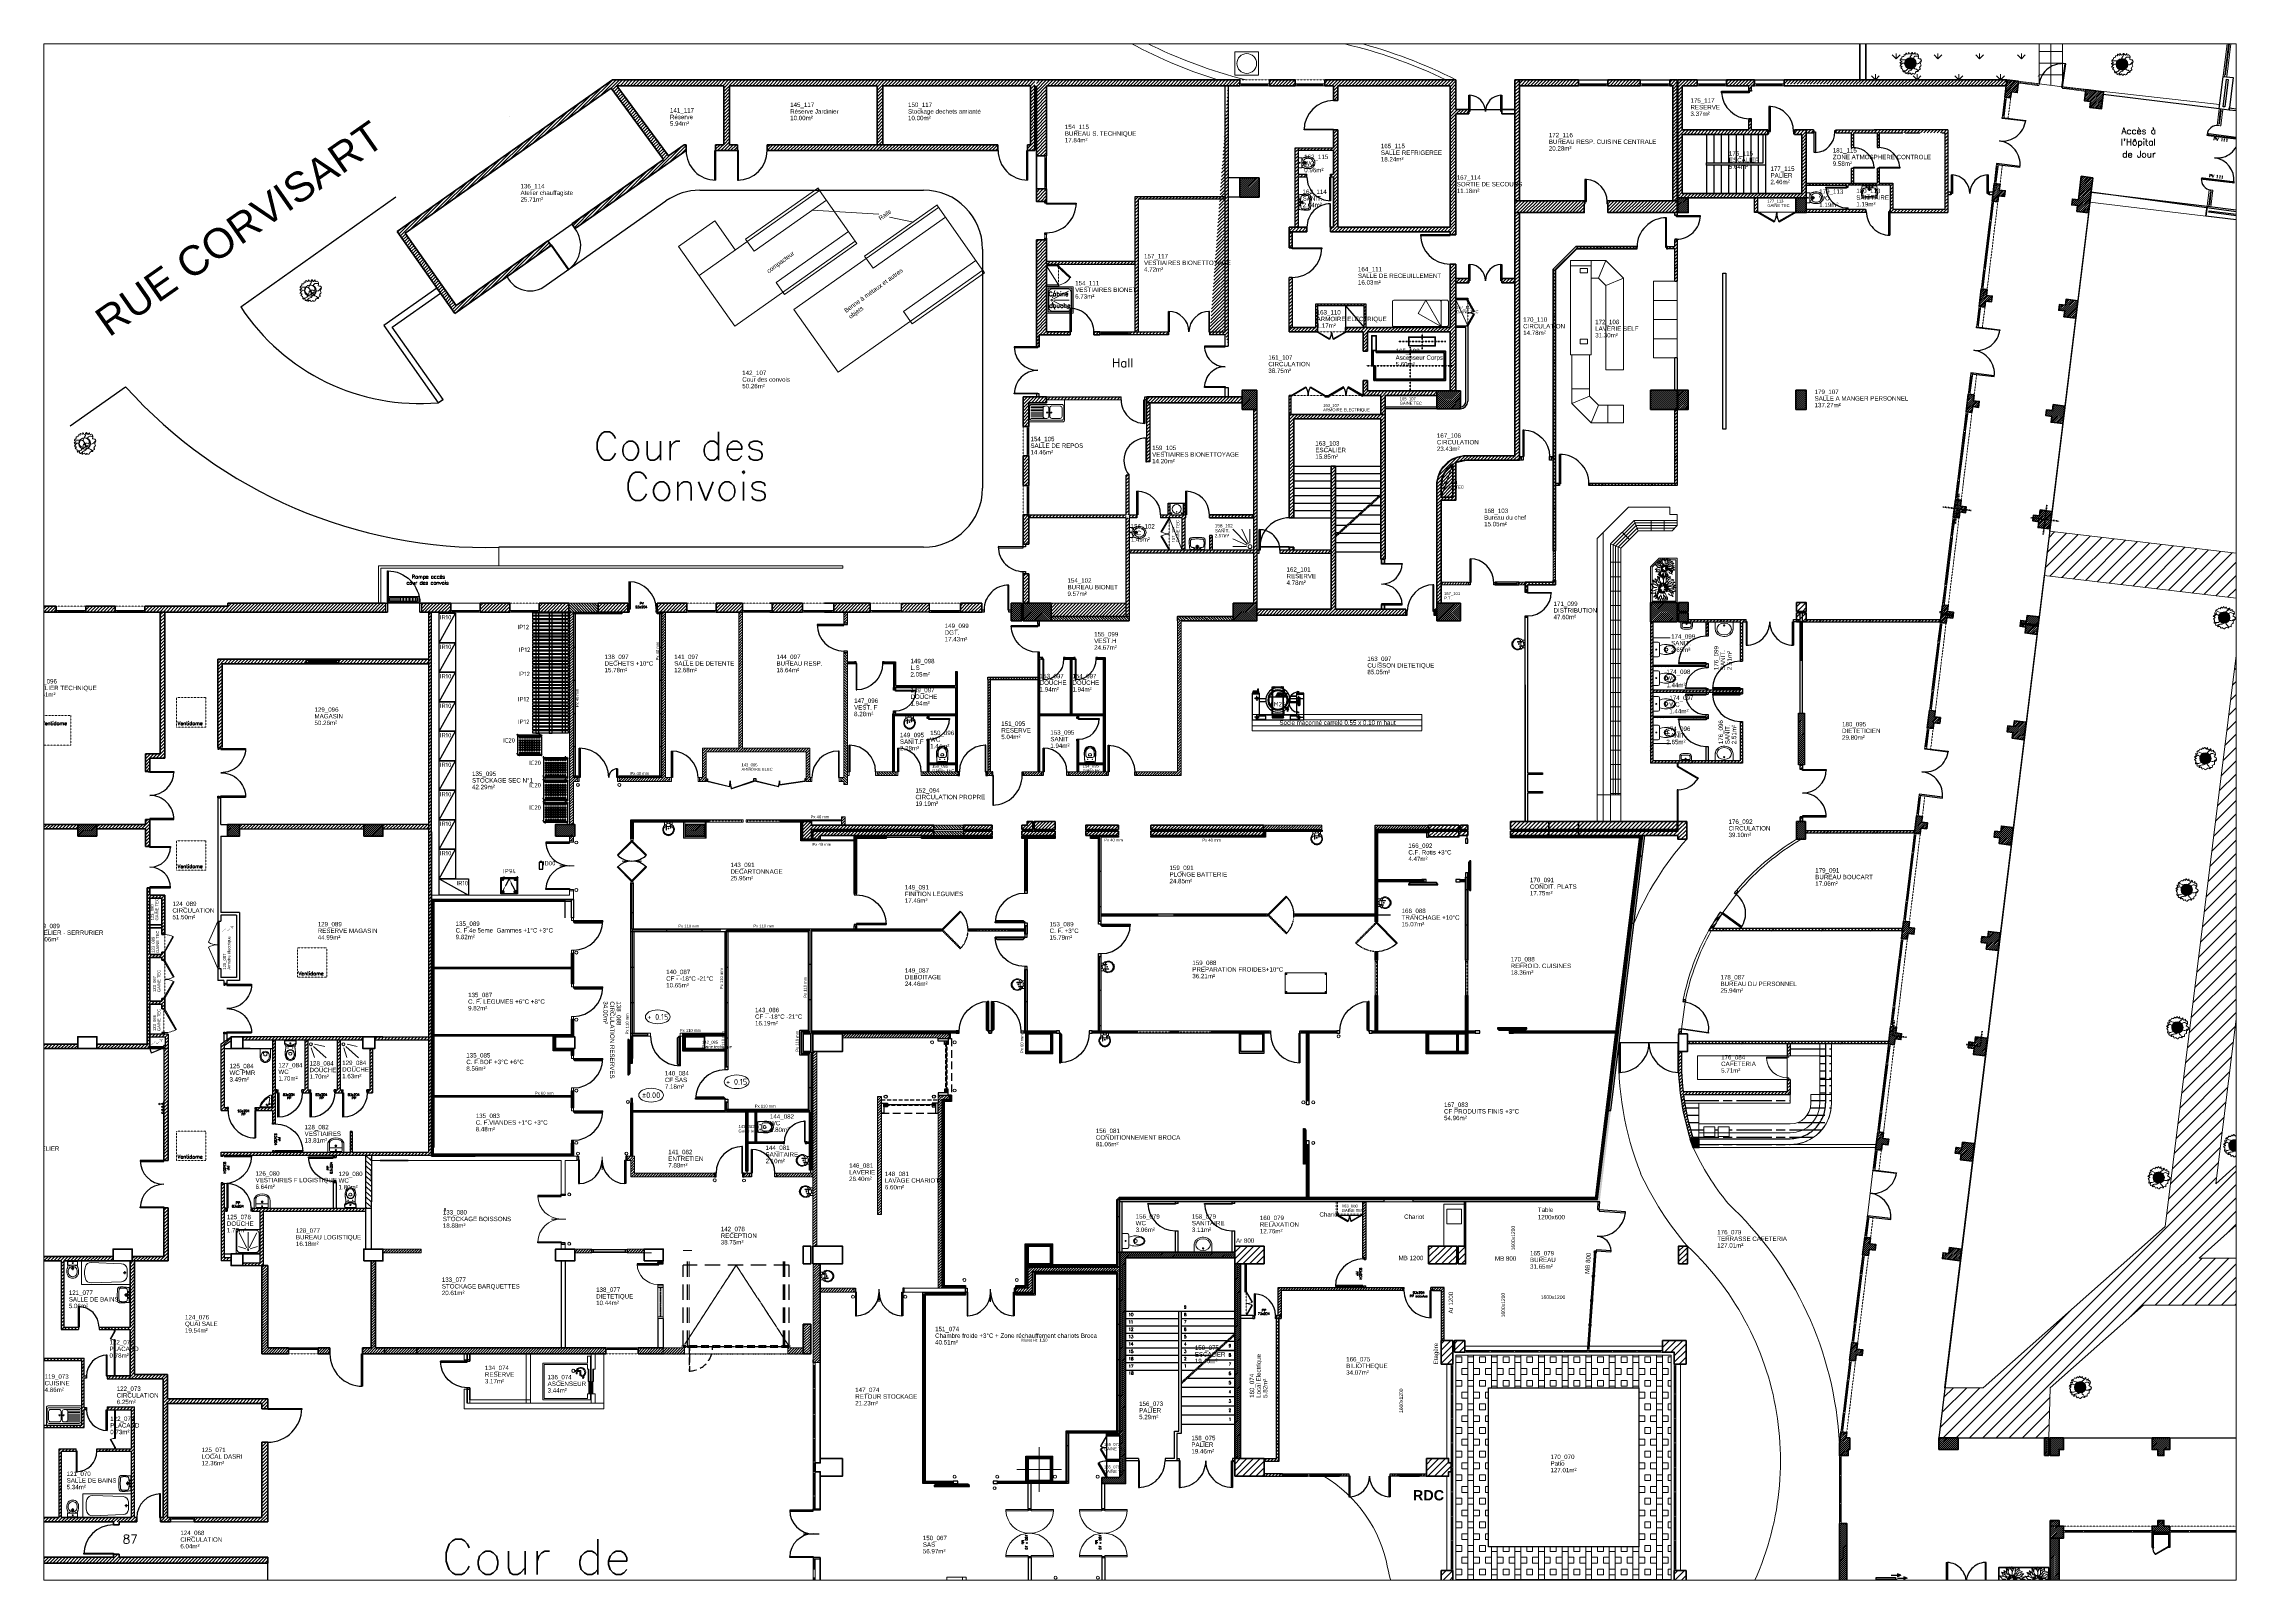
# Paper-space layout 'A1_Cuisine' of a CAD drawing. Header units: metres, sheet in millimetres. Extents: x 4 to 825, y 5 to 580.
# The model-space entities are those that its viewports show. They can reach past a viewport. Long polylines and large blocks are cut down to what shows.
import ezdxf
from ezdxf.enums import TextEntityAlignment as Align

# ---------------------------------------------------------------- set-up
doc = ezdxf.new("R2010")
doc.units = ezdxf.units.M
doc.header["$LTSCALE"] = 5
for name, pattern in [('AXE', [2, 1.25, -0.25, 0.25, -0.25]), ('AXES', [50.8, 31.75, -6.35, 6.35, -6.35]), ('CACHE', [9.525, 6.35, -3.175]), ('CACHÉ', [0.25, 0.125, -0.125]), ('CONTINU', [0]), ('DISCONTINU', [0.75, 0.5, -0.25]), ('FANTÔME', [2.5, 1.25, -0.25, 0.25, -0.25, 0.25, -0.25]), ('INTERROMPU', [0.75, 0.5, -0.25]), ('MIXTE', [1, 0.5, -0.25, 0, -0.25]), ('POINTILLÉS', [0.1, 0.05, -0.05])]:
    doc.linetypes.add(name, pattern=pattern)
doc.layers.get('0').update_dxf_attribs({"lineweight": 0})
for name, color, linetype, lineweight in [('-REP-MATERIEL', 7, 'Continuous', 0), ('002 Poteaux', 7, 'Continuous', 18), ('004 cloisons', 7, 'Continuous', 5), ('006 porte à batteuse', 7, 'Continuous', 0), ('006 Portes', 7, 'Continuous', 0), ('007 Fenêtres', 4, 'Continuous', 0), ('007 porte à batteuse', 7, 'Continuous', 0), ('008 skydôme', 4, 'Continuous', 0), ('00_tx_rep_local', 7, 'Continuous', 5), ('011 Sanitaires', 5, 'Continuous', 0), ('400 Lits', 7, 'Continuous', 0), ('800 Espace-vert', 8, 'Continuous', 5), ('801 ABRES JARDINS', 8, 'Continuous', 0), ('900 equipement', 150, 'Continuous', 0), ('_AC2R-PRO-MACON', 7, 'Continuous', 5), ('_AC2R-PRO-MACONNERIE-130 mm', 7, 'Continuous', 18), ('_AC2R-PRO-PANNEAUX 110mm', 7, 'Continuous', 9), ('_AC2R-PRO-PANNEAUX 40mm', 7, 'Continuous', 5), ('_AC2R-texte', 3, 'Continuous', 0), ('_plan A5A', 7, 'Continuous', 0), ('A_chass', 4, 'Continuous', 20), ('A_MURS_STRU', 7, 'Continuous', 35), ('A_SANI', 5, 'Continuous', 20), ('EQUIPEMENT', 7, 'Continuous', 0), ('MENUISERIE', 153, 'Continuous', 0), ('Mur porteur', 7, 'Continuous', 18), ('nouveaux ateliers', 150, 'Continuous', 0), ('Projet cours des convois', 7, 'Continuous', 0), ('RDC', 7, 'Continuous', 0)]:
    doc.layers.add(name, color=color, linetype=linetype, lineweight=lineweight)
for name, color, linetype in [('001 tx _rep_local', 7, 'Continuous'), ('_contour jardin', 3, 'Continuous'), ('A_ACCÈS', 7, 'CONTINU'), ('A_AGENC', 192, 'Continuous'), ('A_clois_hach', 7, 'Continuous'), ('A_Etiqu_Gaine', 7, 'Continuous'), ('A_Etiqu_Gaine_ancien', 7, 'Continuous'), ('A_Etiqu_Gaine_code', 7, 'Continuous'), ('A_Etiqu_Local', 7, 'Continuous'), ('A_HACH_CLOIS', 7, 'CONTINU'), ('A_HACH_STRUC', 7, 'Continuous'), ('A_MUR_CLOI', 7, 'Continuous'), ('A_MURS_CLOI', 7, 'Continuous'), ('A_PORT', 7, 'Continuous'), ('Circulation jardin', 31, 'Continuous'), ('comptoir cafete', 7, 'Continuous'), ('Digit_VOIRIE', 8, 'CONTINU'), ('limite de propriété', 7, 'Continuous'), ('N° des locaux', 7, 'Continuous'), ('TEXTE', 8, 'CONTINU'), ('Z_Zone_Service', 5, 'Continuous')]:
    doc.layers.add(name, color=color, linetype=linetype)
doc.styles.add('ARIAL', font='arial.ttf', dxfattribs={"height": 30})
doc.styles.add('Attribut', font='arial.ttf')
doc.styles.add('COTES', font='isocp.shx', dxfattribs={"height": 20})
doc.styles.add('MATERIEL', font='isocp.shx', dxfattribs={"height": 15})
doc.styles.add('ROMANS', font='ROMANS')
doc.styles.add('ROMANS8', font='romans8', dxfattribs={"height": 10})
doc.styles.add('SIMPLEX', font='SIMPLEX')
doc.styles.add('TEXT_1', font='arial.ttf', dxfattribs={"height": 0.1})
doc.linetypes.add('ISOLATION', pattern='A,0.0001,-0.1,[134,ltypeshp.shx,S=0.1,R=0,X=-0.1,Y=0],-0.2,[134,ltypeshp.shx,S=0.1,R=180,X=0.1,Y=0],-0.1', length=0.4001)
pattern_1 = [(45, (106.24705, -69.066566), (-0.04490128, 0.04490128), [])]
pattern_2 = [(45, (109.59121, 38.09946), (-0.08838835, 0.08838835), [])]
pattern_3 = [(45, (-118.550106, -211.35183), (-0.044901281, 0.044901281), [])]
pattern_4 = [(135, (-118.550106, -211.35183), (-0.044901281, -0.044901281), [])]
pattern_5 = [(44.411375, (0, -0.089996), (-0.044437629, 0.045360194), [])]

# ---------------------------------------------------------------- blocks, each defined once
blk = doc.blocks.new('A$C3F9A4C9D')
at = {"layer": '_AC2R-texte', "linetype": 'Continuous', "style": 'ARIAL'}
blk.add_text('RUE CORVISART ', height=1, rotation=35, dxfattribs=at).set_placement((7.691, 8.089))
blk = doc.blocks.new('BROCA2-G511')
at = {"layer": '400 Lits', "color": 0, "linetype": 'Continuous'}
for p, q in [((0.485936, 43.894112), (0.925049, 44.654682)), ((0.925049, 44.654682), (1.37505, 44.394871)), ((0.493905, 43.886143), (1.37505, 44.394871)), ((0.525048, 43.875256), (1.325051, 43.875256)), ((0.475049, 43.675259), (0.475049, 43.825253)), ((1.37505, 43.675259), (1.37505, 43.825253))]:
    blk.add_line(p, q, dxfattribs=at)
for points in [[(1.37505, 43.924984), (1.37505, 45.475254, 0.414213), (1.325051, 45.525254), (0.525048, 45.525257, 0.414214), (0.475048, 45.475254), (0.475049, 43.924984)], [(0.475049, 43.925259, 0.414213), (0.525048, 43.875259), (1.325051, 43.875256, 0.414214), (1.375051, 43.925259)], [(0.475049, 43.825253, -0.414214), (0.525048, 43.875253), (1.325051, 43.875256, -0.414214), (1.375051, 43.825253)], [(0.475049, 43.675259, 0.414213), (0.525048, 43.625259), (1.325051, 43.625256, 0.414214), (1.375051, 43.675259)]]:
    blk.add_lwpolyline(points, format="xyb", dxfattribs=at)
blk = doc.blocks.new('Lavabo 50 x 60')
at = {"layer": 'MENUISERIE'}
blk.add_lwpolyline([(25, 30), (0, 30), (0, -30), (25, -30)], dxfattribs=at)
blk.add_circle((12.4, 0), 2.17, dxfattribs=at)
blk.add_ellipse((25, 0), major_axis=(0, 25), ratio=0.8, dxfattribs=at)
blk.add_open_spline([(25, -30), (26.2, -30), (27.5, -29.9), (30.9, -29.3), (33, -28.5), (37, -26.5), (38.9, -25.1), (42.2, -22), (43.6, -20.2), (46.2, -16.2), (47.2, -14.1), (49.1, -8.7), (49.8, -5.3), (50.1, 1.4), (49.8, 4.9), (48.3, 11.4), (47.1, 14.5), (43.8, 20.2), (41.7, 22.7), (37.5, 26.1), (35.6, 27.3), (31.6, 29.1), (29.5, 29.6), (26.5, 30), (25.8, 30), (25, 30)], degree=3, knots=[3.14145, 3.14145, 3.14145, 3.14145, 3.284181, 3.284181, 3.536953, 3.536953, 3.789726, 3.789726, 4.042498, 4.042498, 4.29527, 4.29527, 4.645689, 4.645689, 4.996109, 4.996109, 5.346528, 5.346528, 5.696947, 5.696947, 5.946457, 5.946457, 6.195968, 6.195968, 6.283185, 6.283185, 6.283185, 6.283185], dxfattribs=at)
blk = doc.blocks.new('LAV40X25')
for p, q in [((-18, 0), (18, 0)), ((-20, -2), (-20, -15)), ((-15, -7), (-15, -15)), ((-13, -5), (13, -5)), ((-10, -20), (10, -20)), ((-10, -25), (10, -25)), ((15, -15), (15, -7)), ((20, -15), (20, -2))]:
    blk.add_line(p, q)
blk.add_circle((-0.1, -7.1), 2)
for centre, radius, start, end in [((-18, -2), 2, 90, 180), ((18, -2), 2, 0, 90), ((-10, -15), 10, 180, 270), ((-13, -7), 2, 90, 180), ((-10, -15), 5, 180, 270), ((10, -15), 10, 270, 0), ((10, -15), 5, 270, 0), ((13, -7), 2, 0, 90)]:
    blk.add_arc(centre, radius, start, end)
blk = doc.blocks.new('Lavabo40x25')
blk.add_blockref('LAV40X25', (-18, 0))
blk = doc.blocks.new('WC')
at = {"layer": 'EQUIPEMENT'}
for p, q in [((-50, 0), (0, 0)), ((-50, -17.7), (-50, 0)), ((0, 0), (0, -17.5)), ((-5, -22.5), (-45, -22.5))]:
    blk.add_line(p, q, dxfattribs=at)
for centre, radius in [((-25, -45.8), 5), ((-25, -11.2), 1.63)]:
    blk.add_circle(centre, radius, dxfattribs=at)
for centre, radius, start, end in [((-45, -17.5), 5, 180, 270), ((19.8, -44.7), 61.9, 158.96536, 199.97164), ((-14.9, -54.3), 26.2, 206.18115, 223.74967), ((-17, -56.1), 21, 128.64857, 228.08493), ((-25, -65.1), 11.5, 219.95753, 320.04247), ((-25, -47.1), 8.97, 44.45866, 134.87342), ((-25, -65.1), 8.97, 225.12658, 315.54134), ((-33, -56.1), 21, 311.11878, 51.08424), ((-35.1, -54.3), 26.2, 316.25033, 355.25977), ((-69.8, -44.7), 61.9, 349.05026, 21.03464), ((-5, -17.5), 5, 270, 0)]:
    blk.add_arc(centre, radius, start, end, dxfattribs=at)
blk = doc.blocks.new('BROCA0P-G160')
at = {"layer": '004 cloisons', "color": 6, "linetype": 'Continuous'}
for p, q in [((64.599998, 36.290001), (64.599998, 29.409998)), ((64.630005, 36.290001), (64.630005, 35.369999)), ((64.660011, 36.290001), (64.660004, 29.409994)), ((64.629997, 35.309998), (64.629997, 34.539997)), ((64.629997, 34.48), (64.629997, 33.709995)), ((64.629997, 33.649998), (64.629997, 32.879997)), ((64.629997, 32.82), (64.629997, 32.049999)), ((64.629997, 31.990002), (64.629997, 31.220001)), ((64.629997, 31.160004), (64.629997, 30.389999)), ((64.629997, 30.330002), (64.629997, 29.409994))]:
    blk.add_line(p, q, dxfattribs=at)
at = {"layer": '004 cloisons', "color": 7, "linetype": 'Continuous'}
for points in [[(64.600006, 36.349998), (64.660004, 36.349998), (64.660011, 36.290001), (64.599998, 36.290001)], [(64.600014, 35.369999), (64.660011, 35.369995), (64.660019, 35.310001), (64.600006, 35.309998)], [(64.600006, 34.539997), (64.660004, 34.539993), (64.660011, 34.48), (64.599998, 34.479996)], [(64.600006, 33.709995), (64.660004, 33.709995), (64.660011, 33.649998), (64.599998, 33.649998)], [(64.599998, 32.879997), (64.660011, 32.879997), (64.660004, 32.82), (64.600006, 32.82)], [(64.600006, 32.049999), (64.660004, 32.049999), (64.660011, 31.990002), (64.599998, 31.990002)], [(64.600006, 31.220001), (64.660004, 31.219997), (64.660011, 31.160004), (64.599998, 31.16)], [(64.599998, 30.389999), (64.659996, 30.389999), (64.660004, 30.330002), (64.599991, 30.330002)], [(64.599998, 29.409998), (64.660004, 29.409994), (64.660004, 29.35), (64.599998, 29.349997)]]:
    blk.add_lwpolyline(points, close=True, dxfattribs=at)
blk = doc.blocks.new('BROCA0P-G161')
at = {"layer": '004 cloisons', "color": 6, "linetype": 'Continuous'}
for p, q in [((57.039993, 36.290001), (57.039993, 29.409998)), ((57.07, 36.290001), (57.07, 35.369999)), ((57.100006, 36.290001), (57.099998, 29.409994)), ((57.069992, 35.309998), (57.069992, 34.539997)), ((57.069992, 34.48), (57.069992, 33.709995)), ((57.069992, 33.649998), (57.069992, 32.879997)), ((57.069992, 32.82), (57.069992, 32.049999)), ((57.069992, 31.990002), (57.069992, 31.220001)), ((57.069992, 31.160004), (57.069992, 30.389999)), ((57.069992, 30.330002), (57.069992, 29.409994))]:
    blk.add_line(p, q, dxfattribs=at)
at = {"layer": '004 cloisons', "color": 7, "linetype": 'Continuous'}
for points in [[(57.040001, 36.349998), (57.099998, 36.349998), (57.100006, 36.290001), (57.039993, 36.290001)], [(57.040009, 35.369999), (57.100006, 35.369995), (57.100014, 35.310001), (57.040001, 35.309998)], [(57.040001, 34.539997), (57.099998, 34.539993), (57.100006, 34.48), (57.039993, 34.479996)], [(57.040001, 33.709995), (57.099998, 33.709995), (57.100006, 33.649998), (57.039993, 33.649998)], [(57.039993, 32.879997), (57.100006, 32.879997), (57.099998, 32.82), (57.040001, 32.82)], [(57.040001, 32.049999), (57.099998, 32.049999), (57.100006, 31.990002), (57.039993, 31.990002)], [(57.040001, 31.220001), (57.099998, 31.219997), (57.100006, 31.160004), (57.039993, 31.16)], [(57.039993, 30.389999), (57.099991, 30.389999), (57.099998, 30.330002), (57.039986, 30.330002)], [(57.039993, 29.409998), (57.099998, 29.409994), (57.099998, 29.35), (57.039993, 29.349997)]]:
    blk.add_lwpolyline(points, close=True, dxfattribs=at)
blk = doc.blocks.new('BROCA0P-G376')
at = {"layer": '004 cloisons', "color": 6, "linetype": 'Continuous'}
for p, q in [((58.330002, 36.780003), (57.559998, 36.780003)), ((64.139999, 36.749989), (57.559998, 36.749996)), ((64.139999, 36.810001), (57.560001, 36.810001)), ((59.160004, 36.780003), (58.389999, 36.780003)), ((59.990002, 36.780003), (59.220001, 36.780003)), ((60.82, 36.780003), (60.049999, 36.780003)), ((61.649998, 36.780003), (60.879997, 36.780003)), ((62.48, 36.779999), (61.709995, 36.779999)), ((63.309998, 36.779999), (62.539997, 36.779999)), ((64.139999, 36.779995), (63.369999, 36.779995))]:
    blk.add_line(p, q, dxfattribs=at)
at = {"layer": '004 cloisons', "color": 7, "linetype": 'Continuous'}
for points in [[(57.560001, 36.810001), (57.559998, 36.749996), (57.500004, 36.749996), (57.5, 36.810001)], [(58.389999, 36.809998), (58.389999, 36.75), (58.330002, 36.749992), (58.330002, 36.810005)], [(59.220001, 36.809994), (59.219997, 36.749996), (59.160004, 36.749989), (59.16, 36.810001)], [(60.049999, 36.80999), (60.049999, 36.749992), (59.990002, 36.749985), (59.990002, 36.809998)], [(60.879997, 36.810001), (60.879997, 36.749989), (60.82, 36.749996), (60.82, 36.809994)], [(61.709995, 36.809994), (61.709995, 36.749996), (61.649998, 36.749989), (61.649998, 36.810001)], [(62.539997, 36.80999), (62.539993, 36.749992), (62.48, 36.749985), (62.479996, 36.809998)], [(63.369999, 36.809986), (63.369995, 36.749989), (63.310001, 36.749981), (63.309998, 36.809994)], [(64.199997, 36.809994), (64.199997, 36.749996), (64.139999, 36.749989), (64.139999, 36.810001)]]:
    blk.add_lwpolyline(points, close=True, dxfattribs=at)
blk = doc.blocks.new('BROCA0P-G298')
at = {"layer": '004 cloisons', "color": 6, "linetype": 'Continuous'}
for p, q in [((58.330002, 28.919998), (57.459999, 28.919998)), ((64.240005, 28.889984), (57.459999, 28.889992)), ((64.240005, 28.949997), (57.460003, 28.949997)), ((59.160004, 28.919998), (58.389999, 28.919998)), ((59.990002, 28.919998), (59.220001, 28.919998)), ((60.82, 28.919998), (60.049999, 28.919998)), ((61.649998, 28.919998), (60.879997, 28.919998)), ((62.48, 28.919994), (61.709995, 28.919994)), ((63.309998, 28.919994), (62.539997, 28.919994)), ((64.240005, 28.919991), (63.369999, 28.919991))]:
    blk.add_line(p, q, dxfattribs=at)
at = {"layer": '004 cloisons', "color": 7, "linetype": 'Continuous'}
for points in [[(57.460003, 28.949997), (57.459999, 28.889992), (57.400005, 28.889992), (57.400002, 28.949997)], [(58.389999, 28.949993), (58.389999, 28.889996), (58.330002, 28.889988), (58.330002, 28.950001)], [(59.220001, 28.949989), (59.219997, 28.889992), (59.160004, 28.889984), (59.16, 28.949997)], [(60.049999, 28.949986), (60.049999, 28.889988), (59.990002, 28.88998), (59.990002, 28.949993)], [(60.879997, 28.949997), (60.879997, 28.889984), (60.82, 28.889992), (60.82, 28.949989)], [(61.709995, 28.949989), (61.709995, 28.889992), (61.649998, 28.889984), (61.649998, 28.949997)], [(62.539997, 28.949986), (62.539993, 28.889988), (62.48, 28.88998), (62.479996, 28.949993)], [(63.369999, 28.949982), (63.369995, 28.889984), (63.310001, 28.889977), (63.309998, 28.949989)], [(64.300003, 28.949989), (64.300003, 28.889992), (64.240005, 28.889984), (64.240005, 28.949997)]]:
    blk.add_lwpolyline(points, close=True, dxfattribs=at)
blk = doc.blocks.new('Porte90-VV-ep8')
at = {"linetype": 'Continuous', "flags": 128}
for points in [[(5, 8), (5, 0), (0, 0), (0, 8), (5, 8)], [(5, 4), (68.6, 67.6), (70.8, 65.5), (7.1, 1.9), (5, 4)], [(100, 8), (100, 0), (95, 0), (95, 8), (100, 8)]]:
    blk.add_lwpolyline(points, dxfattribs=at)
at = {"linetype": 'CACHÉ', "flags": 128}
blk.add_lwpolyline([(5, 4), (68.6, -59.6), (70.8, -57.5), (7.1, 6.1), (5, 4)], dxfattribs=at)
at = {"linetype": 'Continuous'}
blk.add_arc((5, 4), 90, 0, 45, dxfattribs=at)
at = {"linetype": 'CACHÉ'}
blk.add_arc((5, 4), 90, 315, 0, dxfattribs=at)
blk = doc.blocks.new('LAVE-MAINS')
for p, q in [((-13, 0), (-13, -9.8)), ((13, 0), (-13, 0)), ((13, 0), (13, -9.8)), ((-8, -11.2), (-8, -26)), ((-6.4, -11.2), (-6.4, -26)), ((-6.4, -15), (6.8, -15)), ((6.8, -20.1), (6.8, -12.9)), ((7.7, -20.1), (7.7, -12.9)), ((15.4, -15.5), (13.5, -15.5)), ((15.2, -14.4), (17.7, -14.4)), ((15.8, -17.3), (15.2, -14.4)), ((15.5, -12.7), (15.5, -14.4)), ((17.4, -12.7), (15.5, -12.7)), ((17.2, -17.3), (15.8, -17.3)), ((17.7, -14.4), (17.2, -17.3)), ((17.4, -14.4), (17.4, -12.7))]:
    blk.add_line(p, q)
for centre, radius in [((-5, -2.5), 0.8), ((0, -21.5), 1.45), ((5, -2.5), 0.8), ((7.2, -11.2), 1.75)]:
    blk.add_circle(centre, radius)
for centre, radius, start, end in [((0, -25), 20, 37.95192, 28.72981), ((-7.4, -25), 10, 93.52921, 179.7497), ((0, -25), 17.4, 180.00415, 359.99585), ((-6.3, -42.8), 2.12, 189.20731, 251.33627), ((-7.2, -11.2), 0.8, 0, 180), ((-7.2, -26), 0.8, 180, 0), ((0, -25), 21, 250.47546, 289.52454), ((7.2, -20.1), 0.45, 180, 0), ((6.3, -42.8), 2.12, 288.66373, 350.79269), ((7.4, -25), 10, 0.2503, 88.47819)]:
    blk.add_arc(centre, radius, start, end)
blk = doc.blocks.new('Porte100-cf-ep8')
at = {"linetype": 'Continuous', "flags": 128}
for points in [[(10, 8), (10, 108), (13, 108), (13, 8), (10, 8)], [(13, 8), (13, 108), (18, 103), (18, 13), (13, 8)], [(10, 8), (10, 0), (0, 0), (0, 8), (10, 8)], [(120, 8), (120, 0), (110, 0), (110, 8), (120, 8)]]:
    blk.add_lwpolyline(points, dxfattribs=at)
at = {"linetype": 'Continuous'}
blk.add_arc((10, 8), 100, 0, 90, dxfattribs=at)
blk = doc.blocks.new('Porte-coul-120-ep8')
at = {"linetype": 'Continuous'}
for points in [[(8, 150), (0, 150), (0, 135), (8, 135), (8, 150)], [(8, 15), (0, 15), (0, 0), (8, 0), (8, 15)], [(15, -65.2), (15, 54.8), (10, 49.8), (10, -60.2), (15, -65.2)], [(18, -65.2), (18, 54.8), (15, 54.8), (15, -65.2), (18, -65.2)]]:
    blk.add_lwpolyline(points, dxfattribs=at)
blk.add_lwpolyline([(15, 67, 0, 0, 0), (15, 84.7, 5, 0, 0), (15, 98.1, 0, 0, 0)], format="xyseb")
blk = doc.blocks.new('A$C312D75F8')
at = {"linetype": 'Continuous'}
for points in [[(-0.05, 0.13), (-0.05, 1.03), (-0.08, 1.03), (-0.08, 0.13), (-0.05, 0.13)], [(-1, 0.13), (-1, 0), (-0.95, 0), (-0.95, 0.13), (-1, 0.13)], [(-0.05, 0.13), (-0.05, 0), (0, 0), (0, 0.13), (-0.05, 0.13)]]:
    blk.add_lwpolyline(points, dxfattribs=at)
blk.add_arc((-0.05, 0.13), 0.9, 90, 180, dxfattribs=at)
blk = doc.blocks.new('A$C4FA678C5')
blk.add_line((0.85, 0.457), (0.85, 0.026))
at = {"linetype": 'Continuous', "flags": 128}
for points in [[(0.05, 0.13), (0.05, 0.93), (0.08, 0.93), (0.08, 0.13), (0.05, 0.13)], [(1.65, 0.13), (1.65, 0.93), (1.62, 0.93), (1.62, 0.13), (1.65, 0.13)], [(0.05, 0), (0.05, 0.13), (0, 0.13), (0, 0), (0.05, 0)], [(1.65, 0), (1.65, 0.13), (1.7, 0.13), (1.7, 0), (1.65, 0)]]:
    blk.add_lwpolyline(points, dxfattribs=at)
at = {"linetype": 'Continuous'}
for centre, start, end in [((0.05, 0.13), 359.99683, 88.12722), ((1.65, 0.13), 91.87278, 180.00317)]:
    blk.add_arc(centre, 0.8, start, end, dxfattribs=at)
blk = doc.blocks.new('A$C69D20D5F')
at = {"ltscale": 100}
for points in [[(0, 0), (0.18, 0), (0.18, -0.05), (0, -0.05)], [(0.18, -1.1), (0, -1.1), (0, 0), (0.18, 0)], [(0, -1.05), (0.18, -1.05), (0.18, -1.1), (0, -1.1)]]:
    blk.add_lwpolyline(points, close=True, dxfattribs=at)
at = {"linetype": 'CACHE', "ltscale": 0.1}
blk.add_lwpolyline([(0.0825, -0.05), (0.0975, -0.05), (0.0975, -1.05), (0.0825, -1.05)], close=True, dxfattribs=at)
blk = doc.blocks.new('Porte100-ep8')
at = {"linetype": 'Continuous', "flags": 128}
for points in [[(5, 8), (5, 108), (8, 108), (8, 8), (5, 8)], [(5, 8), (5, 0), (0, 0), (0, 8), (5, 8)], [(110, 8), (110, 0), (105, 0), (105, 8), (110, 8)]]:
    blk.add_lwpolyline(points, dxfattribs=at)
at = {"linetype": 'Continuous'}
blk.add_arc((5, 8), 100, 0, 90, dxfattribs=at)
blk = doc.blocks.new('A$C5AEA0F8C')
at = {"linetype": 'AXES', "ltscale": 0.01}
blk.add_line((1.75, 0.28), (0, 0.28), dxfattribs=at)
at = {"linetype": 'CACHE', "ltscale": 0.5}
for points in [[(-0.085, 0.34), (-0.085, 0.34), (-0.085, 0.45), (1.835, 0.45), (1.835, 0.34), (1.835, 0.34)], [(0, 0.295), (1.75, 0.295), (1.75, 0.265), (0, 0.265), (0, 0.295)]]:
    blk.add_lwpolyline(points, dxfattribs=at)
at = {"ltscale": 100}
for points in [[(-0.085, 0), (-0.085, 0.34), (0, 0.34), (0, 0)], [(1.835, 0), (1.835, 0.34), (1.75, 0.34), (1.75, 0)]]:
    blk.add_lwpolyline(points, close=True, dxfattribs=at)
for points in [[(0, 0.34), (0.115, 0.34), (0.115, 0.3), (0, 0.3), (0, 0.34)], [(0, 0.26), (0.115, 0.26), (0.115, 0.22), (0, 0.22), (0, 0.26)], [(1.75, 0.34), (1.635, 0.34), (1.635, 0.3), (1.75, 0.3), (1.75, 0.34)], [(1.75, 0.26), (1.635, 0.26), (1.635, 0.22), (1.75, 0.22), (1.75, 0.26)]]:
    blk.add_lwpolyline(points, dxfattribs=at)
for centre in [(0.0575, 0.56), (1.6925, 0.56)]:
    blk.add_circle(centre, 0.05, dxfattribs=at)
blk = doc.blocks.new('A$C7E4E28A2')
at = {"linetype": 'AXE', "ltscale": 0.01}
blk.add_line((0.05, -0.04), (1.15, -0.04), dxfattribs=at)
blk.add_lwpolyline([(1.2, -0.08), (0, -0.08), (0, -0.08), (0, 0), (1.2, 0)], close=True)
at = {"ltscale": 100}
for points in [[(0, 0), (0.05, 0), (0.05, -0.08), (0, -0.08)], [(1.15, 0), (1.2, 0), (1.2, -0.08), (1.15, -0.08)]]:
    blk.add_lwpolyline(points, close=True, dxfattribs=at)
blk = doc.blocks.new('A$C1FAD6000')
at = {"linetype": 'AXE', "ltscale": 0.01}
blk.add_line((0.05, -0.04), (1.15, -0.04), dxfattribs=at)
blk.add_lwpolyline([(1.2, -0.08), (0, -0.08), (0, -0.08), (0, 0), (1.2, 0)], close=True)
at = {"ltscale": 100}
for points in [[(0, 0), (0.05, 0), (0.05, -0.08), (0, -0.08)], [(1.15, 0), (1.2, 0), (1.2, -0.08), (1.15, -0.08)]]:
    blk.add_lwpolyline(points, close=True, dxfattribs=at)
blk = doc.blocks.new('Porte-coul-120-ep6')
at = {"linetype": 'Continuous'}
for points in [[(-16, 65.2), (-16, -54.8), (-13, -54.8), (-13, 65.2), (-16, 65.2)], [(-13, 65.2), (-13, -54.8), (-8, -49.8), (-8, 60.2), (-13, 65.2)], [(-6, -15), (0, -15), (0, 0), (-6, 0), (-6, -15)], [(-6, -150), (0, -150), (0, -135), (-6, -135), (-6, -150)]]:
    blk.add_lwpolyline(points, dxfattribs=at)
blk.add_lwpolyline([(-13, -67, 0, 0, 0), (-13, -84.7, 5, 0, 0), (-13, -98.1, 0, 0, 0)], format="xyseb")
blk = doc.blocks.new('Porte100-cf-ep10')
at = {"linetype": 'Continuous', "flags": 128}
for points in [[(10, 10), (10, 110), (13, 110), (13, 10), (10, 10)], [(13, 10), (13, 110), (18, 105), (18, 15), (13, 10)], [(10, 10), (10, 0), (0, 0), (0, 10), (10, 10)], [(120, 10), (120, 0), (110, 0), (110, 10), (120, 10)]]:
    blk.add_lwpolyline(points, dxfattribs=at)
at = {"linetype": 'Continuous'}
blk.add_arc((10, 10), 100, 0, 90, dxfattribs=at)
blk = doc.blocks.new('Niv')
at = {"color": 143}
blk.add_ellipse((0, 0), major_axis=(-42.1, 0), ratio=0.553951, dxfattribs=at)
at = {"style": 'COTES'}
blk.add_attdef('%%P0.00', text='', height=20, dxfattribs=at).set_placement((0, 0), align=Align.MIDDLE_CENTER)
blk = doc.blocks.new('Porte70-ep6')
at = {"linetype": 'Continuous', "flags": 128}
for points in [[(6, -5), (0, -5), (0, 0), (6, 0), (6, -5)], [(6, -5), (76, -5), (76, -8), (6, -8), (6, -5)], [(6, -80), (0, -80), (0, -75), (6, -75), (6, -80)]]:
    blk.add_lwpolyline(points, dxfattribs=at)
at = {"linetype": 'Continuous'}
blk.add_arc((6, -5), 70, 270, 0, dxfattribs=at)
blk = doc.blocks.new('A$C43EE49F6')
at = {"linetype": 'Continuous'}
for points in [[(0.05, 0.13), (0.05, 0.93), (0.08, 0.93), (0.08, 0.13), (0.05, 0.13)], [(0.05, 0.13), (0.05, 0), (0, 0), (0, 0.13), (0.05, 0.13)], [(0.9, 0.13), (0.9, 0), (0.85, 0), (0.85, 0.13), (0.9, 0.13)]]:
    blk.add_lwpolyline(points, dxfattribs=at)
blk.add_arc((0.05, 0.13), 0.8, 360, 90, dxfattribs=at)
blk = doc.blocks.new('A$C7E3744BD')
at = {"ltscale": 100}
blk.add_line((-0.178, 0.02), (0.178, 0.02), dxfattribs=at)
for p, q in [((-0.05, 0.271), (-0.05, 0.256)), ((0.05, 0.271), (0.05, 0.256))]:
    blk.add_line(p, q)
for centre in [(-0.08, 0.12), (0.08, 0.12)]:
    blk.add_circle(centre, 0.008)
for centre, radius, start, end in [((1.005, 0.307), 1.2, 177.97594, 185.31829), ((0.205, 0.336), 0.4, 168.11621, 177.97594), ((-4.675, -0.17), 4.5, 3.64447, 4.66926), ((0, 0.379), 0.19, 90, 168.11621), ((1.115, 0.278), 1.3, 177.87694, 180.89426), ((5.314, 0.355), 5.5, 181.01157, 182.60847), ((0.266, 0.315), 0.45, 167.71065, 178.4657), ((14.791, 0.973), 15, 183.27608, 183.64309), ((14.807, 0.729), 15, 182.38527, 182.70469), ((0, 0.372), 0.178, 90, 167.71065), ((-0.08, -0.153), 0.2, 93.53841, 114.01513), ((1.115, 0.278), 1.262, 177.87694, 180.89426), ((5.314, 0.355), 5.462, 181.01157, 181.18369), ((-0.082, 0.244), 0.065, 181.18369, 266.74228), ((0.266, 0.315), 0.412, 167.71065, 178.4657), ((1.115, 0.278), 1.257, 177.87694, 180.89426), ((5.314, 0.355), 5.457, 181.01157, 181.18369), ((-0.082, 0.244), 0.06, 181.18369, 266.74228), ((0.266, 0.315), 0.407, 167.71065, 178.4657), ((0, 0.372), 0.14, 90, 167.71065), ((0, 0.372), 0.135, 90, 167.71065), ((0, -1.451), 1.5, 90, 93.53839), ((0, 1.676), 1.495, 266.74228, 273.25772), ((0, 1.676), 1.5, 266.74228, 273.25772), ((0, 0.271), 0.05, 360, 180), ((-0.035, 0.256), 0.015, 180, 262.94587), ((0, 0.539), 0.3, 262.94587, 277.05413), ((0, 0.379), 0.19, 11.88379, 90), ((0, 0.372), 0.178, 12.28935, 90), ((0, 0.372), 0.14, 12.28935, 90), ((0, 0.372), 0.135, 12.28935, 90), ((0, -1.451), 1.5, 86.46161, 90), ((0.035, 0.256), 0.015, 277.05413, 0), ((0.082, 0.244), 0.065, 273.25772, 358.81631), ((0.082, 0.244), 0.06, 273.25772, 358.81631), ((0.08, -0.153), 0.2, 65.98487, 86.46159), ((-0.266, 0.315), 0.407, 1.5343, 12.28935), ((-0.266, 0.315), 0.412, 1.5343, 12.28935), ((-1.115, 0.278), 1.257, 359.10574, 2.12306), ((-5.314, 0.355), 5.457, 358.81631, 358.98843), ((-1.115, 0.278), 1.262, 359.10574, 2.12306), ((-5.314, 0.355), 5.462, 358.81631, 358.98843), ((-0.266, 0.315), 0.45, 1.5343, 12.28935), ((-14.807, 0.729), 15, 357.29531, 357.61473), ((-14.791, 0.973), 15, 356.35691, 356.72392), ((-5.314, 0.355), 5.5, 357.39153, 358.98843), ((-1.115, 0.278), 1.3, 359.10574, 2.12306), ((4.675, -0.17), 4.5, 175.33074, 176.35553), ((-0.205, 0.336), 0.4, 2.02406, 11.88379), ((-1.005, 0.307), 1.2, 354.68171, 2.02406)]:
    blk.add_arc(centre, radius, start, end)
blk = doc.blocks.new('A$C72521E5B')
at = {"linetype": 'Continuous', "flags": 128}
for points in [[(0, 8.0002), (0, 88.0002), (3, 88.0002), (3, 8.0002), (0, 8.0002)], [(0, 8.0002), (0, 0), (-5, 0), (-5, 8.0002), (0, 8.0002)], [(85, 8.0002), (85, 0), (80, 0), (80, 8.0002), (85, 8.0002)]]:
    blk.add_lwpolyline(points, dxfattribs=at)
at = {"linetype": 'Continuous'}
blk.add_arc((0, 8.0002), 80, 0, 90, dxfattribs=at)
blk = doc.blocks.new('A$C69567A84')
at = {"linetype": 'Continuous'}
for points in [[(110, 29.9996), (110, 139.9996), (107, 139.9996), (107, 29.9996), (110, 29.9996)], [(-5, 29.9996), (-5, 0), (0, 0), (0, 29.9996), (-5, 29.9996)], [(110, 29.9996), (110, 0), (115, 0), (115, 29.9996), (110, 29.9996)]]:
    blk.add_lwpolyline(points, dxfattribs=at)
blk.add_arc((110, 29.9996), 110, 90, 180, dxfattribs=at)
blk = doc.blocks.new('Porte90-ep10')
at = {"linetype": 'Continuous', "flags": 128}
for points in [[(5, 10), (5, 100), (8, 100), (8, 10), (5, 10)], [(5, 10), (5, 0), (0, 0), (0, 10), (5, 10)], [(100, 10), (100, 0), (95, 0), (95, 10), (100, 10)]]:
    blk.add_lwpolyline(points, dxfattribs=at)
at = {"linetype": 'Continuous'}
blk.add_arc((5, 10), 90, 0, 90, dxfattribs=at)
blk = doc.blocks.new('A$C398B62A6')
blk.add_line((-56.4, -85), (-3.9, -85))
at = {"linetype": 'Continuous'}
for points in [[(0, -5), (-23.7, -5), (-23.7, 0), (0, 0), (0, -5)], [(-23.7, -5), (-103.7, -5), (-103.7, -8), (-23.7, -8), (-23.7, -5)], [(-23.7, -165), (-103.7, -165), (-103.7, -162), (-23.7, -162), (-23.7, -165)], [(0, -165), (-23.7, -165), (-23.7, -170), (0, -170), (0, -165)]]:
    blk.add_lwpolyline(points, dxfattribs=at)
for centre, start, end in [((-23.7, -5), 180, 270), ((-23.7, -165), 89.99683, 178.12722)]:
    blk.add_arc(centre, 80, start, end, dxfattribs=at)
blk = doc.blocks.new('A$C59805A40')
at = {"linetype": 'Continuous', "flags": 128}
for points in [[(0.08, -0.05), (0, -0.05), (0, 0), (0.08, 0), (0.08, -0.05)], [(0.04, -0.05), (0.746, -0.758), (0.725, -0.779), (0.019, -0.071), (0.04, -0.05)], [(0.08, -1.1), (0, -1.1), (0, -1.05), (0.08, -1.05), (0.08, -1.1)]]:
    blk.add_lwpolyline(points, dxfattribs=at)
at = {"linetype": 'CACHÉ', "flags": 128}
blk.add_lwpolyline([(0.04, -0.05), (-0.667, -0.757), (-0.646, -0.778), (0.061, -0.071), (0.04, -0.05)], dxfattribs=at)
at = {"linetype": 'CACHÉ'}
blk.add_arc((0.082, 0.052), 1.103, 227.20072, 267.79928, dxfattribs=at)
at = {"linetype": 'Continuous'}
blk.add_arc((-0.001, 0.048), 1.099, 272.12117, 312.80252, dxfattribs=at)
blk = doc.blocks.new('Porte90-ep6')
at = {"linetype": 'Continuous', "flags": 128}
for points in [[(-100, -6), (-100, 0), (-95, 0), (-95, -6), (-100, -6)], [(-5, -6), (-5, 0), (0, 0), (0, -6), (-5, -6)], [(-5, -6), (-5, -96), (-8, -96), (-8, -6), (-5, -6)]]:
    blk.add_lwpolyline(points, dxfattribs=at)
at = {"linetype": 'Continuous'}
blk.add_arc((-5, -6), 90, 180, 270, dxfattribs=at)
blk = doc.blocks.new('A$C2BAC1A72')
at = {"linetype": 'Continuous', "flags": 128}
for points in [[(0.05, 0.13), (0.05, 0.93), (0.08, 0.93), (0.08, 0.13), (0.05, 0.13)], [(0.05, 0.13), (0.05, 0), (0, 0), (0, 0.13), (0.05, 0.13)], [(0.9, 0.13), (0.9, 0), (0.85, 0), (0.85, 0.13), (0.9, 0.13)]]:
    blk.add_lwpolyline(points, dxfattribs=at)
at = {"linetype": 'Continuous'}
blk.add_arc((0.05, 0.13), 0.8, 0, 90, dxfattribs=at)
blk = doc.blocks.new('A_Etiqu_Local')
at = {"style": 'Attribut', "flags": 1}
for tag, p in [('CODE_HOPITAL', (-0.446, 1.632)), ('CODE_SITE', (-0.446, 1.407)), ('CODE_BATIMENT', (-0.446, 1.182)), ('CODE_SECTEUR', (-0.446, 0.957)), ('CODE_ETAGE', (-0.446, 0.732)), ('NOM_NORMALISE', (-0.446, -0.843)), ('VOLUME', (-0.446, -1.518)), ('SECTEUR_ACTIVITE', (-0.446, -1.068)), ('SOUS_SECTEUR_ACTIVITE', (-0.446, -1.293)), ('SERVICE', (-0.446, -1.743)), ('CODE_UG', (-0.446, -1.968)), ('CODE_UA', (-0.446, -2.193)), ('ACCES_HANDICAPES', (-0.446, -3.093)), ('CODE_POLE', (-0.446, -2.418)), ('OCCUPANT_EXTERNE', (-0.446, -2.643)), ('DISPONIBILITE', (-0.446, -2.868)), ('AMIANTE', (-0.446, -3.768)), ('NATURE_SOL', (-0.446, -3.318)), ('RISQUE_LABORATOIRE', (-0.446, -3.543))]:
    blk.add_attdef(tag, p, '', height=0.15, dxfattribs=at)
at = {"layer": 'A_Etiqu_Local', "style": 'Attribut'}
for tag, p in [('CODE_PIECE', (-0.446, 0.282)), ('NOM_USAGE', (-0.446, 0.057)), ('SURFACE', (-0.446, -0.168))]:
    blk.add_attdef(tag, p, '', height=0.15, dxfattribs=at)
blk = doc.blocks.new('A_Etiqu_Gaine')
at = {"style": 'Attribut', "flags": 1}
for tag, p in [('CODE_HOPITAL', (-0.432, 0.865)), ('CODE_SITE', (-0.432, 0.715)), ('CODE_BATIMENT', (-0.432, 0.565)), ('CODE_SECTEUR', (-0.432, 0.415)), ('CODE_ETAGE', (-0.432, 0.265)), ('SECTEUR_ACTIVITE', (-0.432, -0.485)), ('SOUS_SECTEUR_ACTIVITE', (-0.432, -0.635)), ('SURFACE', (-0.432, -0.785)), ('NOM_NORMALISE', (-0.432, -0.335)), ('AMIANTE', (-0.432, -1.235)), ('CODE_UG', (-0.432, -0.935)), ('CODE_POLE', (-0.432, -1.085))]:
    blk.add_attdef(tag, p, '', height=0.1, dxfattribs=at)
at = {"layer": 'A_Etiqu_Gaine', "style": 'Attribut'}
blk.add_attdef('NOM_USAGE', (-0.432, -0.185), '', height=0.1, dxfattribs=at)
at = {"layer": 'A_Etiqu_Gaine_ancien', "style": 'Attribut'}
blk.add_attdef('CODE_PIECE_ANCIEN', (-0.432, 0.115), '', height=0.1, dxfattribs=at)
at = {"layer": 'A_Etiqu_Gaine_code', "style": 'Attribut'}
blk.add_attdef('CODE_PIECE', (-0.432, -0.035), '', height=0.1, dxfattribs=at)
blk = doc.blocks.new('Porte 160')
at = {"layer": 'A_MUR_CLOI', "color": 7}
for p, q in [((0.1, 1.69), (0.94, 1.69)), ((0.1, 0.04), (0.94, 0.04))]:
    blk.add_line(p, q, dxfattribs=at)
for points in [[(0.1, 1.665), (0.1, 1.715), (0, 1.715), (0, 1.665), (0.05, 1.665), (0.05, 1.69), (0.1, 1.69), (0.1, 1.65), (0.94, 1.65)], [(0.1, 0.065), (0.1, 0.015), (0, 0.015), (0, 0.065), (0.05, 0.065), (0.05, 0.04), (0.1, 0.04), (0.1, 0.08), (0.94, 0.08)]]:
    blk.add_lwpolyline(points, dxfattribs=at)
for centre, start, end in [((0.113, 1.692), 269.12098, 359.84669), ((0.113, 0.038), 0.15331, 90.87902)]:
    blk.add_arc(centre, 0.827, start, end, dxfattribs=at)
blk = doc.blocks.new('WCC')
for p, q in [((-0.177, 0), (-0.177, 0.26)), ((0.177, 0), (-0.177, 0)), ((-0.06, 0.135), (-0.05, 0.235)), ((0.06, 0.135), (0.05, 0.235)), ((0.177, 0.26), (0.177, 0))]:
    blk.add_line(p, q)
blk.add_lwpolyline([(-0.177, 0.26, -0.082562), (-0.164, 0.344, -0.090406), (-0.126, 0.412, -0.104282), (-0.066, 0.459, -0.116783), (0, 0.475, -0.116783), (0.066, 0.459, -0.104282), (0.126, 0.412, -0.090406), (0.164, 0.344, -0.082562), (0.177, 0.26, -0.082562)], format="xyb")
blk.add_lwpolyline([(0, 0.435), (0.051, 0.422, -0.105305), (0.097, 0.384, -0.088058), (0.127, 0.329, -0.078823), (0.138, 0.26, -0.078823), (0.127, 0.191, -0.088058), (0.097, 0.136, -0.105305), (0.051, 0.098), (0, 0.085), (-0.051, 0.098, -0.105305), (-0.097, 0.136, -0.088058), (-0.127, 0.191, -0.078823), (-0.138, 0.26, -0.078823), (-0.127, 0.329, -0.088058), (-0.097, 0.384, -0.105305), (-0.051, 0.422)], format="xyb", close=True)
for centre, radius, start, end in [((0, 0.31), 0.185, 251.07536, 288.92464), ((0, 0.115), 0.13, 67.38014, 112.61986)]:
    blk.add_arc(centre, radius, start, end)
blk = doc.blocks.new('pp-93_bati_010')
for p, q in [((0.288, 0.921), (0.329, 0.904)), ((0.323, 0.89), (0.329, 0.904)), ((-0.08, 0.067), (-0.934, 0.435)), ((-0.072, 0.086), (-0.926, 0.454)), ((-0.08, 0.067), (-0.039, 0.05)), ((-0.033, 0.063), (-0.039, 0.05))]:
    blk.add_line(p, q)
for points in [[(0.323, 0.89), (0.374, 0.868), (0.392, 0.909), (0.3, 0.949), (0.288, 0.921)], [(-0.033, 0.063), (0.018, 0.041), (0, 0), (-0.092, 0.04), (-0.08, 0.067)]]:
    blk.add_lwpolyline(points)
at = {"ltscale": 0.025}
blk.add_arc((-0.08, 0.067), 0.93, 66.67159, 156.67159, dxfattribs=at)
at = {"style": 'ROMANS8'}
for tag, p in [('DEF', (0.003, 0.479)), ('DIM', (0.105, 0.427))]:
    blk.add_attdef(tag, text='', height=0.08, rotation=66.67159, dxfattribs=at).set_placement(p, align=Align.CENTER)
blk = doc.blocks.new('P80-BT10')
for p, q in [((0.035, 0.93), (0.035, 0.1)), ((0.075, 0.929), (0.075, 0.1)), ((0, 0.1), (0, 0)), ((0, 0.1), (0.035, 0.1)), ((0, 0), (0.05, 0)), ((0.035, 0.1), (0.075, 0.1)), ((0.035, 0.1), (0.035, 0.06)), ((0.035, 0.06), (0.05, 0.06)), ((0.05, 0.06), (0.05, 0)), ((0.865, 0.06), (0.85, 0.06)), ((0.85, 0.06), (0.85, 0)), ((0.9, 0), (0.85, 0)), ((0.865, 0.1), (0.865, 0.06)), ((0.9, 0.1), (0.865, 0.1)), ((0.9, 0.1), (0.9, 0))]:
    blk.add_line(p, q)
blk.add_arc((0.035, 0.1), 0.83, 0, 90)
at = {"style": 'ROMANS8'}
for tag, p in [('DEF', (0.416, 0.239)), ('DIM', (0.409, 0.124))]:
    blk.add_attdef(tag, text='', height=0.08, dxfattribs=at).set_placement(p, align=Align.CENTER)
blk = doc.blocks.new('LACSP1222P')
for p, q in [((27.5, 0), (-27.5, 0)), ((-27.5, 0), (-27.5, -24.8)), ((27.5, 0), (27.5, -24.8)), ((-21, -5), (-21, -40.4)), ((18.5, -2.5), (-18.5, -2.5)), ((18.5, -14), (-18.5, -14)), ((21, -5), (21, -40.4))]:
    blk.add_line(p, q)
for centre, radius in [((0, -21), 3.5), ((0, -21), 2.25), ((0, -6.5), 1.75)]:
    blk.add_circle(centre, radius)
for centre, radius, start, end in [((-5.5, -24.8), 22, 180, 244.971), ((-18.5, -5), 2.5, 90, 180), ((-18.5, -16.5), 2.5, 90, 180), ((-10, -30.2), 11, 180, 238.24314), ((0, -14), 30, 238.24314, 301.75686), ((0, -13), 35, 244.971, 295.029), ((5.5, -24.8), 22, 295.029, 0), ((10, -30.2), 11, 301.75686, 0), ((18.5, -5), 2.5, 0, 90), ((18.5, -16.5), 2.5, 0, 90)]:
    blk.add_arc(centre, radius, start, end)
blk = doc.blocks.new('WC_1')
for p, q in [((0, 0), (0, 18.3)), ((0, 0), (0, -18.3)), ((0.8, 0), (0.8, 18.3)), ((0.8, 0), (0.8, -18.3)), ((41.8, 5.3), (44.2, 5.3)), ((41.8, -5.3), (44.2, -5.3))]:
    blk.add_line(p, q)
for centre, radius in [((9, 0), 2), ((25, 7.7), 0.75), ((25, -7.8), 0.75)]:
    blk.add_circle(centre, radius)
for centre, radius, start, end in [((1.2, 18.3), 1.15, 94.33584, 180), ((1.2, 18.3), 0.35, 94.33584, 180), ((7.3, -63.3), 83, 87.90554, 94.33584), ((7.3, -63.3), 82.2, 87.90554, 94.33584), ((66.5, 36.5), 60, 197.11411, 206.78221), ((10.2, 16), 2.85, 16.86024, 87.90554), ((10.2, 16), 3.65, 16.86024, 87.90554), ((-5.8, 0), 21, 0, 26.78221), ((90.2, 40.2), 80.7, 196.86024, 201.42303), ((90.2, 40.2), 79.9, 196.86024, 201.42303), ((7.3, -63.3), 80, 83.58129, 85.27583), ((-12.2, 0), 29.4, 360, 21.42303), ((-12.2, 0), 30.1, 360, 21.42303), ((23.4, 79.6), 63.9, 263.58129, 268.20836), ((129.5, 0), 110, 172.63254, 187.36746), ((22.4, 13.8), 2, 88.89879, 169.97123), ((23.9, 95.7), 80, 268.20836, 271.36662), ((24.6, 65.8), 50, 271.36662, 282.69921), ((44.3, 0), 13.8, 105.21377, 180), ((44.7, 0), 12.9, 105.21377, 180), ((46.6, -31.8), 50, 99.29384, 102.69921), ((44.2, -17), 35, 75.47686, 99.29384), ((52, 0), 12.1, 156.99872, 180), ((41.8, 2.3), 3, 90, 125.28178), ((46.5, -8.4), 22.5, 56.22195, 105.21377), ((41.8, 4.3), 1, 90, 156.99872), ((46.8, -7.8), 21, 56.22195, 105.21377), ((44.2, 0), 5.32, 0, 90), ((46.7, -7.3), 25, 56.88614, 75.47686), ((52.1, 0), 11.6, 0, 56.22195), ((52.2, 0), 12.4, 0, 56.22195), ((51.1, -0.6), 17, 24.36587, 56.88614), ((52.5, 0), 15.5, 0, 24.36587), ((1.2, -18.3), 1.15, 180, 265.66416), ((1.2, -18.3), 0.35, 180, 265.66416), ((7.3, 63.3), 82.2, 265.66416, 272.09446), ((7.3, 63.3), 83, 265.66416, 272.09446), ((66.5, -36.5), 60, 153.21779, 162.88589), ((10.2, -16), 2.85, 272.09446, 343.13976), ((10.2, -16), 3.65, 272.09446, 343.13976), ((-5.8, 0), 21, 333.21779, 0), ((90.2, -40.2), 80.7, 158.57697, 163.13976), ((90.2, -40.2), 79.9, 158.57697, 163.13976), ((7.3, 63.3), 80, 274.72417, 276.41871), ((-12.2, 0), 29.4, 338.57697, 0), ((-12.2, 0), 30.1, 338.57697, 0), ((23.4, -79.6), 63.9, 91.79164, 96.41871), ((22.4, -13.8), 2, 190.02877, 271.10121), ((23.9, -95.7), 80, 88.63338, 91.79164), ((24.6, -65.8), 50, 77.30079, 88.63338), ((44.3, 0), 13.8, 180, 254.78623), ((44.7, 0), 12.9, 180, 254.78623), ((46.6, 31.8), 50, 257.30079, 260.70616), ((44.2, 17), 35, 260.70616, 284.52314), ((52, 0), 12.1, 180, 203.00128), ((41.8, -2.3), 3, 234.71822, 270), ((46.5, 8.4), 22.5, 254.78623, 303.77805), ((41.8, -4.3), 1, 203.00128, 270), ((46.8, 7.8), 21, 254.78623, 303.77805), ((44.2, 0), 5.32, 270, 0), ((46.7, 7.3), 25, 284.52314, 303.11386), ((52.1, 0), 11.6, 303.77805, 360), ((52.2, 0), 12.4, 303.77805, 360), ((51.1, 0.6), 17, 303.11386, 335.63413), ((52.5, 0), 15.5, 335.63413, 0)]:
    blk.add_arc(centre, radius, start, end)
blk = doc.blocks.new('A$C0C5C0ED2')
for p, q in [((0, 0), (0.374, 0)), ((0, -0.374), (0, 0)), ((0.03, -0.374), (0.03, -0.04)), ((0.04, -0.03), (0.374, -0.03))]:
    blk.add_line(p, q)
for centre, radius in [((0.09, -0.12), 0.0175), ((0.19, -0.095), 0.0225)]:
    blk.add_circle(centre, radius)
for centre, radius, start, end in [((0.01, -0.01), 0.01, 90, 180), ((0.374, -0.05), 0.05, 333.89371, 90), ((0.05, -0.374), 0.05, 180, 296.10629), ((0.04, -0.04), 0.01, 90, 180), ((0.05, -0.374), 0.02, 180, 236.12909), ((-0.262, 0.262), 0.758, 296.10629, 333.89371), ((0.854, -0.351), 0.765, 155.21969, 177.84818), ((0.12, -0.323), 0.03, 177.84818, 303.14297), ((-0.262, 0.262), 0.728, 303.14297, 333.89371), ((0.374, -0.05), 0.02, 333.89371, 90)]:
    blk.add_arc(centre, radius, start, end)
blk = doc.blocks.new('Porte-coul-100-ep8')
at = {"linetype": 'Continuous'}
for points in [[(-130, 8), (-130, 0), (-115, 0), (-115, 8), (-130, 8)], [(45.2, 18), (-54.8, 18), (-54.8, 15), (45.2, 15), (45.2, 18)], [(45.2, 15), (-54.8, 15), (-49.8, 10), (40.2, 10), (45.2, 15)], [(-15, 8), (-15, 0), (0, 0), (0, 8), (-15, 8)]]:
    blk.add_lwpolyline(points, dxfattribs=at)
blk.add_lwpolyline([(-67, 15, 0, 0, 0), (-84.7, 15, 5, 0, 0), (-98.1, 15, 0, 0, 0)], format="xyseb")
blk = doc.blocks.new('BATI-10')
for p, q in [((0, 0.1), (0, 0)), ((0, 0.1), (0.035, 0.1)), ((0, 0), (0.05, 0)), ((0.035, 0.1), (0.035, 0.06)), ((0.035, 0.06), (0.05, 0.06)), ((0.05, 0.06), (0.05, 0))]:
    blk.add_line(p, q)
blk = doc.blocks.new('P90-bt10')
for p, q in [((0.035, 1.03), (0.035, 0.1)), ((0.075, 1.029), (0.075, 0.1)), ((0.035, 0.1), (0.075, 0.1))]:
    blk.add_line(p, q)
blk.add_arc((0.035, 0.1), 0.93, 0, 90)
blk.add_blockref('BATI-10', (0, 0))
at = {"xscale": -1}
blk.add_blockref('BATI-10', (1, 0), dxfattribs=at)
at = {"style": 'ROMANS8'}
for tag, p in [('DEF', (0.47, 0.256)), ('DIM', (0.461, 0.134))]:
    blk.add_attdef(tag, text='', height=0.08, dxfattribs=at).set_placement(p, align=Align.CENTER)
blk = doc.blocks.new('P160b10')
for p, q in [((-0.1, 0), (0, 0)), ((0, 0), (0, -0.05)), ((-0.859, -0.035), (-0.1, -0.035)), ((-0.859, -0.075), (-0.859, -0.035)), ((-0.859, -0.075), (-0.1, -0.075)), ((-0.1, 0), (-0.1, -0.035)), ((-0.1, -0.035), (-0.06, -0.035)), ((-0.1, -0.035), (-0.1, -0.075)), ((-0.06, -0.035), (-0.06, -0.05)), ((-0.06, -0.05), (0, -0.05)), ((-0.859, -1.595), (-0.859, -1.635)), ((-0.859, -1.595), (-0.1, -1.595)), ((-0.859, -1.635), (-0.1, -1.635)), ((-0.1, -1.635), (-0.1, -1.595)), ((-0.1, -1.635), (-0.06, -1.635)), ((-0.1, -1.67), (-0.1, -1.635)), ((-0.1, -1.67), (0, -1.67)), ((-0.06, -1.635), (-0.06, -1.62)), ((-0.06, -1.62), (0, -1.62)), ((0, -1.67), (0, -1.62))]:
    blk.add_line(p, q)
for centre, start, end in [((-0.06, -0.035), 182.86598, 270), ((-0.06, -1.635), 90, 177.13402)]:
    blk.add_arc(centre, 0.8, start, end)
at = {"style": 'ROMANS8', "text_generation_flag": 4}
for tag, p in [('DEF', (-0.239, -1.136)), ('DIM', (-0.122, -1.131))]:
    blk.add_attdef(tag, text='', height=0.08, rotation=270, dxfattribs=at).set_placement(p, align=Align.CENTER)
blk = doc.blocks.new('Bac-douche-80')
for p, q in [((-80, -40), (-80, 40)), ((-80, 40), (0, 40)), ((-78, -26), (-78, 26)), ((-19.8, 0), (-71.6, 0)), ((-18, 4.1), (-68.6, 29.6)), ((-66, 38), (-14, 38)), ((-15.1, 7.2), (-22.6, 32.4)), ((-2, -26), (-2, 26)), ((0, -40), (0, 40)), ((-80, -40), (0, -40)), ((-18, -4.1), (-68.6, -29.6)), ((-66, -38), (-14, -38)), ((-15.1, -7.2), (-22.6, -32.4))]:
    blk.add_line(p, q)
blk.add_circle((-12, 0), 3.1)
for centre, start, end in [((-66, 26), 90, 180), ((-14, 26), 0, 90), ((-66, -26), 180, 270), ((-14, -26), 270, 0)]:
    blk.add_arc(centre, 12, start, end)
blk = doc.blocks.new('P90bt10')
for p, q in [((0.035, 1.03), (0.035, 0.1)), ((0.075, 1.029), (0.075, 0.1)), ((0.035, 0.1), (0.075, 0.1))]:
    blk.add_line(p, q)
blk.add_arc((0.035, 0.1), 0.93, 0, 90)
blk.add_blockref('BATI-10', (0, 0))
at = {"xscale": -1}
blk.add_blockref('BATI-10', (1, 0), dxfattribs=at)
at = {"style": 'ROMANS8'}
for tag, p in [('DEF', (0.47, 0.256)), ('DIM', (0.461, 0.134))]:
    blk.add_attdef(tag, text='', height=0.08, dxfattribs=at).set_placement(p, align=Align.CENTER)
blk = doc.blocks.new('A$C51727DB7')
for p, q in [((0.035, 0.83), (0.035, 0.1)), ((0.075, 0.829), (0.075, 0.1)), ((0, 0.1), (0, 0)), ((0, 0.1), (0.035, 0.1)), ((0.035, 0.1), (0.075, 0.1)), ((0.035, 0.1), (0.035, 0.06)), ((0.035, 0.06), (0.05, 0.06)), ((0.05, 0.06), (0.05, 0)), ((0.75, 0.06), (0.75, 0)), ((0.765, 0.06), (0.75, 0.06)), ((0.8, 0.1), (0.765, 0.1)), ((0.765, 0.1), (0.765, 0.06)), ((0.8, 0.1), (0.8, 0)), ((0, 0), (0.05, 0)), ((0.8, 0), (0.75, 0))]:
    blk.add_line(p, q)
blk.add_arc((0.035, 0.1), 0.73, 0, 90)
at = {"style": 'ROMANS8'}
for tag, p in [('DEF', (0.372, 0.239)), ('DIM', (0.367, 0.122))]:
    blk.add_attdef(tag, text='', height=0.08, dxfattribs=at).set_placement(p, align=Align.CENTER)
blk = doc.blocks.new('A$C4F0C701B')
at = {"linetype": 'ByBlock'}
for p, q in [((0, 0.9), (0, 0)), ((0.25, 0.9), (0, 0.9)), ((0.25, 0.87), (0, 0.87)), ((0.035, 0.968), (0.025, 0.938)), ((0.025, 0.938), (0.225, 0.938)), ((0.1, 0.903), (0.025, 0.938)), ((0.215, 0.968), (0.035, 0.968)), ((0.1, 0.903), (0.15, 0.903)), ((0.15, 0.903), (0.225, 0.938)), ((0.163, 0.769), (0.163, 0.807)), ((0.163, 0.706), (0.163, 0.748)), ((0.189, 0.983), (0.189, 1.047)), ((0.197, 1.055), (0.211, 1.055)), ((0.197, 0.975), (0.211, 0.975)), ((0.225, 0.938), (0.215, 0.968)), ((0.219, 0.983), (0.219, 1.047)), ((0.225, 0.938), (0.225, 0.938)), ((0.25, 0.155), (0.25, 0.9)), ((0.25, 0.9), (0.25, 0.9)), ((0.59, 0.864), (0.576, 0.849)), ((0.59, 0.864), (0.59, 0.864)), ((0.601, 0.853), (0.59, 0.864)), ((0.661, 0.934), (0.661, 0.934)), ((0.661, 0.934), (0.672, 0.924)), ((0.675, 0.948), (0.675, 0.948)), ((0.682, 0.198), (0.682, 1.114)), ((0.685, 1.117), (0.697, 1.117)), ((0.685, 0.94), (0.692, 0.945)), ((0.686, 0.941), (0.685, 0.94)), ((0.686, 1.039), (0.692, 1.043)), ((0.686, 1.031), (0.686, 1.039)), ((0.692, 1.027), (0.686, 1.031)), ((0.686, 0.932), (0.686, 0.941)), ((0.692, 0.928), (0.686, 0.932)), ((0.692, 1.043), (0.7, 1.039)), ((0.7, 1.031), (0.692, 1.027)), ((0.692, 0.945), (0.7, 0.941)), ((0.7, 0.932), (0.692, 0.928)), ((0.7, 0.198), (0.7, 1.114)), ((0.7, 1.1), (0.7, 1.114)), ((0.7, 1.039), (0.7, 1.031)), ((0.7, 0.941), (0.7, 0.932)), ((0.704, 1.117), (1.045, 1.117)), ((0.704, 1.097), (1.045, 1.097)), ((0.769, 1.097), (0.755, 1.067)), ((1.048, 0.198), (1.048, 1.114)), ((1.048, 1.1), (1.048, 1.114)), ((1.05, 1.039), (1.057, 1.043)), ((1.05, 1.031), (1.05, 1.039)), ((1.057, 1.027), (1.05, 1.031)), ((1.05, 0.941), (1.057, 0.945)), ((1.05, 0.932), (1.05, 0.941)), ((1.057, 0.928), (1.05, 0.932)), ((1.051, 1.117), (1.065, 1.117)), ((1.057, 1.043), (1.064, 1.039)), ((1.064, 1.031), (1.057, 1.027)), ((1.057, 0.945), (1.064, 0.941)), ((1.064, 0.932), (1.057, 0.928)), ((1.064, 1.039), (1.064, 1.031)), ((1.064, 0.941), (1.064, 0.932)), ((1.064, 0.938), (1.064, 0.938)), ((1.068, 0.198), (1.068, 1.114)), ((1.078, 0.924), (1.078, 0.924)), ((1.16, 0.864), (1.149, 0.853)), ((1.149, 0.853), (1.149, 0.853)), ((1.275, 0.753), (1.243, 0.649)), ((1.266, 0.81), (1.5, 0.81)), ((1.269, 0.8), (1.5, 0.8)), ((1.339, 0.843), (1.275, 0.753)), ((1.427, 0.908), (1.339, 0.843)), ((1.531, 0.944), (1.427, 0.908)), ((1.5, 0.9), (1.5, 0.611)), ((1.75, 0.9), (1.5, 0.9)), ((1.5, 0.87), (1.75, 0.87)), ((1.529, 0.956), (1.536, 0.935)), ((1.592, 0.949), (1.529, 0.956)), ((1.536, 0.942), (1.529, 0.942)), ((1.536, 0.935), (1.592, 0.949)), ((1.588, 0.769), (1.588, 0.807)), ((1.588, 0.706), (1.588, 0.748)), ((1.75, 0), (1.75, 0.9)), ((0.075, 0), (1.75, 0)), ((0.12, 0.727), (0.082, 0.727)), ((0.12, 0.083), (0.082, 0.083)), ((0.46, 0.12), (0.14, 0.12)), ((0.14, 0.12), (0.14, 0.02)), ((0.14, 0.02), (0.46, 0.02)), ((0.14, 0.02), (0.14, 0.02)), ((0.184, 0.727), (0.141, 0.727)), ((0.184, 0.083), (0.141, 0.083)), ((0.163, 0.685), (0.163, 0.647)), ((0.163, 0.125), (0.163, 0.163)), ((0.163, 0.062), (0.163, 0.104)), ((0.163, 0.041), (0.163, 0.003)), ((0.205, 0.727), (0.243, 0.727)), ((0.205, 0.083), (0.243, 0.083)), ((0.462, 0.715), (0.25, 0.715)), ((0.25, 0.625), (0.462, 0.625)), ((1.5, 0.155), (0.25, 0.155)), ((0.46, 0.02), (0.46, 0.12)), ((0.663, 0.315), (0.663, 0.165)), ((0.663, 0.165), (1.087, 0.165)), ((1.085, 0.19), (0.665, 0.19)), ((0.665, 0.19), (0.665, 0.16)), ((0.665, 0.16), (1.085, 0.16)), ((0.665, 0.16), (0.665, 0.16)), ((0.673, 0.195), (0.673, 0.19)), ((0.713, 0.195), (0.673, 0.195)), ((0.673, 0.19), (0.673, 0.19)), ((0.673, 0.19), (0.713, 0.19)), ((0.683, 0.128), (0.683, 0.063)), ((0.713, 0.128), (0.683, 0.128)), ((0.683, 0.063), (0.683, 0.063)), ((0.683, 0.063), (0.713, 0.063)), ((0.685, 0.195), (0.697, 0.195)), ((0.686, 0.41), (0.692, 0.414)), ((0.686, 0.402), (0.686, 0.41)), ((0.692, 0.398), (0.686, 0.402)), ((0.691, 0.117), (0.698, 0.121)), ((0.691, 0.109), (0.691, 0.117)), ((0.698, 0.105), (0.691, 0.109)), ((0.698, 0.087), (0.691, 0.083)), ((0.691, 0.083), (0.691, 0.074)), ((0.691, 0.074), (0.698, 0.07)), ((0.692, 0.414), (0.7, 0.41)), ((0.7, 0.402), (0.692, 0.398)), ((0.698, 0.121), (0.705, 0.117)), ((0.705, 0.109), (0.698, 0.105)), ((0.705, 0.083), (0.698, 0.087)), ((0.698, 0.07), (0.705, 0.074)), ((0.7, 0.41), (0.7, 0.402)), ((0.705, 0.117), (0.705, 0.109)), ((0.705, 0.088), (0.705, 0.068)), ((0.713, 0.088), (0.705, 0.088)), ((0.705, 0.074), (0.705, 0.083)), ((0.713, 0.078), (0.705, 0.078)), ((0.705, 0.068), (0.705, 0.068)), ((0.705, 0.068), (0.713, 0.068)), ((0.713, 0.19), (0.713, 0.195)), ((0.713, 0.063), (0.713, 0.128)), ((0.713, 0.068), (0.713, 0.088)), ((0.72, 0.128), (0.72, 0.063)), ((0.767, 0.128), (0.72, 0.128)), ((1.03, 0.086), (0.72, 0.086)), ((0.72, 0.086), (0.72, 0.071)), ((0.72, 0.071), (1.03, 0.071)), ((0.72, 0.071), (0.72, 0.071)), ((0.72, 0.063), (1.03, 0.063)), ((0.735, 0.16), (0.735, 0.145)), ((0.815, 0.16), (0.735, 0.16)), ((0.735, 0.145), (0.767, 0.145)), ((0.767, 0.145), (0.767, 0.095)), ((0.767, 0.095), (0.782, 0.095)), ((0.782, 0.095), (0.782, 0.145)), ((0.782, 0.145), (0.782, 0.145)), ((0.782, 0.145), (0.815, 0.145)), ((0.968, 0.128), (0.782, 0.128)), ((0.815, 0.145), (0.815, 0.16)), ((0.935, 0.145), (0.935, 0.16)), ((0.935, 0.16), (1.015, 0.16)), ((0.968, 0.145), (0.935, 0.145)), ((0.968, 0.095), (0.968, 0.145)), ((0.968, 0.145), (0.968, 0.145)), ((0.983, 0.095), (0.968, 0.095)), ((0.983, 0.145), (0.983, 0.095)), ((1.015, 0.145), (0.983, 0.145)), ((1.03, 0.128), (0.983, 0.128)), ((1.015, 0.16), (1.015, 0.145)), ((1.03, 0.063), (1.03, 0.128)), ((1.03, 0.071), (1.03, 0.086)), ((1.077, 0.195), (1.037, 0.195)), ((1.037, 0.195), (1.037, 0.19)), ((1.037, 0.19), (1.077, 0.19)), ((1.037, 0.19), (1.037, 0.19)), ((1.037, 0.128), (1.037, 0.063)), ((1.067, 0.128), (1.037, 0.128)), ((1.045, 0.088), (1.037, 0.088)), ((1.037, 0.088), (1.037, 0.068)), ((1.037, 0.078), (1.045, 0.078)), ((1.037, 0.068), (1.045, 0.068)), ((1.037, 0.068), (1.037, 0.068)), ((1.037, 0.063), (1.037, 0.063)), ((1.037, 0.063), (1.067, 0.063)), ((1.052, 0.121), (1.045, 0.117)), ((1.045, 0.117), (1.045, 0.109)), ((1.045, 0.109), (1.052, 0.105)), ((1.045, 0.068), (1.045, 0.088)), ((1.045, 0.083), (1.052, 0.087)), ((1.045, 0.074), (1.045, 0.083)), ((1.052, 0.07), (1.045, 0.074)), ((1.05, 0.41), (1.057, 0.414)), ((1.05, 0.402), (1.05, 0.41)), ((1.057, 0.398), (1.05, 0.402)), ((1.051, 0.195), (1.065, 0.195)), ((1.059, 0.117), (1.052, 0.121)), ((1.052, 0.105), (1.059, 0.109)), ((1.052, 0.087), (1.059, 0.083)), ((1.059, 0.074), (1.052, 0.07)), ((1.057, 0.414), (1.064, 0.41)), ((1.064, 0.402), (1.057, 0.398)), ((1.059, 0.109), (1.059, 0.117)), ((1.059, 0.083), (1.059, 0.074)), ((1.064, 0.41), (1.064, 0.402)), ((1.067, 0.063), (1.067, 0.128)), ((1.077, 0.19), (1.077, 0.195)), ((1.085, 0.16), (1.085, 0.19)), ((1.087, 0.165), (1.087, 0.315)), ((1.254, 0.618), (1.233, 0.611)), ((1.233, 0.611), (1.233, 0.582)), ((1.233, 0.582), (1.254, 0.582)), ((1.243, 0.649), (1.244, 0.614)), ((1.244, 0.582), (1.245, 0.539)), ((1.245, 0.539), (1.281, 0.436)), ((1.282, 0.618), (1.254, 0.618)), ((1.254, 0.582), (1.282, 0.582)), ((1.281, 0.436), (1.347, 0.349)), ((1.282, 0.582), (1.282, 0.618)), ((1.282, 0.611), (1.282, 0.589)), ((1.592, 0.611), (1.282, 0.611)), ((1.282, 0.589), (1.592, 0.589)), ((1.5, 0.715), (1.288, 0.715)), ((1.288, 0.625), (1.5, 0.625)), ((1.29, 0.12), (1.29, 0.02)), ((1.61, 0.12), (1.29, 0.12)), ((1.29, 0.02), (1.29, 0.02)), ((1.29, 0.02), (1.61, 0.02)), ((1.347, 0.349), (1.438, 0.286)), ((1.438, 0.286), (1.525, 0.257)), ((1.5, 0.589), (1.5, 0.155)), ((1.545, 0.727), (1.507, 0.727)), ((1.545, 0.083), (1.507, 0.083)), ((1.536, 0.251), (1.522, 0.258)), ((1.536, 0.265), (1.529, 0.244)), ((1.529, 0.244), (1.592, 0.251)), ((1.592, 0.251), (1.536, 0.265)), ((1.568, 0.682), (1.564, 0.671)), ((1.564, 0.674), (1.564, 0.681)), ((1.564, 0.681), (1.571, 0.681)), ((1.564, 0.674), (1.564, 0.674)), ((1.564, 0.667), (1.564, 0.674)), ((1.564, 0.611), (1.564, 0.667)), ((1.564, 0.611), (1.564, 0.667)), ((1.564, 0.526), (1.564, 0.589)), ((1.564, 0.526), (1.564, 0.589)), ((1.564, 0.526), (1.564, 0.526)), ((1.564, 0.519), (1.564, 0.526)), ((1.564, 0.519), (1.564, 0.519)), ((1.571, 0.512), (1.564, 0.519)), ((1.566, 0.727), (1.609, 0.727)), ((1.566, 0.083), (1.609, 0.083)), ((1.577, 0.688), (1.568, 0.682)), ((1.571, 0.681), (1.578, 0.688)), ((1.571, 0.681), (1.571, 0.681)), ((1.571, 0.512), (1.571, 0.512)), ((1.578, 0.512), (1.571, 0.512)), ((1.576, 0.589), (1.578, 0.582)), ((1.578, 0.688), (1.607, 0.688)), ((1.578, 0.688), (1.607, 0.688)), ((1.585, 0.618), (1.578, 0.611)), ((1.578, 0.582), (1.6, 0.575)), ((1.585, 0.512), (1.578, 0.512)), ((1.585, 0.512), (1.578, 0.512)), ((1.585, 0.681), (1.585, 0.702)), ((1.585, 0.702), (1.6, 0.702)), ((1.6, 0.681), (1.585, 0.681)), ((1.607, 0.611), (1.585, 0.618)), ((1.585, 0.519), (1.585, 0.498)), ((1.6, 0.519), (1.585, 0.519)), ((1.585, 0.498), (1.6, 0.498)), ((1.588, 0.685), (1.588, 0.647)), ((1.588, 0.125), (1.588, 0.163)), ((1.588, 0.062), (1.588, 0.104)), ((1.588, 0.041), (1.588, 0.003)), ((1.6, 0.604), (1.592, 0.611)), ((1.592, 0.589), (1.6, 0.589)), ((1.6, 0.702), (1.6, 0.681)), ((1.6, 0.596), (1.6, 0.604)), ((1.6, 0.589), (1.6, 0.596)), ((1.6, 0.575), (1.614, 0.596)), ((1.6, 0.498), (1.6, 0.519)), ((1.607, 0.512), (1.6, 0.512)), ((1.607, 0.512), (1.6, 0.512)), ((1.607, 0.688), (1.607, 0.688)), ((1.607, 0.688), (1.614, 0.688)), ((1.614, 0.596), (1.607, 0.611)), ((1.614, 0.512), (1.607, 0.512)), ((1.61, 0.02), (1.61, 0.12)), ((1.614, 0.688), (1.614, 0.688)), ((1.614, 0.688), (1.621, 0.681)), ((1.614, 0.512), (1.614, 0.512)), ((1.621, 0.512), (1.614, 0.512)), ((1.621, 0.681), (1.621, 0.674)), ((1.621, 0.681), (1.621, 0.681)), ((1.621, 0.674), (1.621, 0.526)), ((1.621, 0.526), (1.621, 0.674)), ((1.621, 0.674), (1.621, 0.674)), ((1.621, 0.526), (1.621, 0.519)), ((1.621, 0.526), (1.621, 0.526)), ((1.621, 0.519), (1.621, 0.512)), ((1.621, 0.519), (1.621, 0.519)), ((1.63, 0.727), (1.743, 0.727)), ((1.63, 0.083), (1.743, 0.083))]:
    blk.add_line(p, q, dxfattribs=at)
at = {"ltscale": 100}
blk.add_line((0.125, 0.9), (0.125, 0.982), dxfattribs=at)
at = {"linetype": 'INTERROMPU', "ltscale": 20}
for p, q in [((0.576, 0.849), (0.587, 0.839)), ((0.587, 0.839), (0.601, 0.853)), ((0.661, 0.934), (0.59, 0.864)), ((0.59, 0.864), (0.601, 0.853)), ((0.601, 0.853), (0.672, 0.924)), ((0.675, 0.948), (0.661, 0.934)), ((0.672, 0.924), (0.661, 0.934)), ((0.672, 0.924), (0.686, 0.938)), ((0.686, 0.938), (0.675, 0.948)), ((1.075, 0.948), (1.064, 0.938)), ((1.064, 0.938), (1.078, 0.924)), ((1.089, 0.934), (1.075, 0.948)), ((1.089, 0.934), (1.078, 0.924)), ((1.078, 0.924), (1.089, 0.934)), ((1.078, 0.924), (1.149, 0.853)), ((1.102, 1.002), (1.089, 0.975)), ((1.089, 0.975), (1.092, 0.942)), ((1.16, 0.864), (1.089, 0.934)), ((1.092, 0.942), (1.111, 0.912)), ((1.111, 0.912), (1.142, 0.893)), ((1.142, 0.893), (1.174, 0.889)), ((1.149, 0.853), (1.16, 0.864)), ((1.149, 0.853), (1.163, 0.839)), ((1.174, 0.849), (1.16, 0.864)), ((1.163, 0.839), (1.174, 0.849)), ((1.174, 0.889), (1.201, 0.903))]:
    blk.add_line(p, q, dxfattribs=at)
at = {"linetype": 'INTERROMPU', "ltscale": 70}
blk.add_line((0.585, 0.78), (1.165, 0.78), dxfattribs=at)
for p, q in [((0, 0), (1.675, 0)), ((1.18, 0.349), (1.115, 0.422)), ((1.187, 0.377), (1.13, 0.438)), ((1.179, 0.408), (1.179, 0.418)), ((1.179, 0.418), (1.232, 0.418)), ((1.179, 0.408), (1.232, 0.408)), ((1.194, 0.408), (1.194, 0.382)), ((1.194, 0.333), (1.194, 0.295)), ((1.216, 0.408), (1.216, 0.382)), ((1.216, 0.333), (1.216, 0.295)), ((1.232, 0.408), (1.232, 0.418))]:
    blk.add_line(p, q)
at = {"linetype": 'ByBlock'}
for centre, radius in [((0.163, 0.727), 0.038), ((0.692, 0.937), 0.004), ((0.822, 0.835), 0.005), ((0.822, 0.815), 0.005), ((0.822, 0.795), 0.005), ((0.842, 0.855), 0.005), ((0.842, 0.835), 0.005), ((0.842, 0.835), 0.005), ((0.842, 0.815), 0.005), ((0.842, 0.815), 0.005), ((0.842, 0.795), 0.005), ((0.862, 0.895), 0.005), ((0.862, 0.875), 0.005), ((0.862, 0.855), 0.005), ((0.862, 0.835), 0.005), ((0.862, 0.835), 0.005), ((0.862, 0.815), 0.005), ((0.862, 0.815), 0.005), ((0.862, 0.795), 0.005), ((0.882, 0.915), 0.005), ((0.882, 0.895), 0.005), ((0.882, 0.855), 0.005), ((0.882, 0.855), 0.005), ((0.882, 0.835), 0.005), ((0.882, 0.815), 0.005), ((0.882, 0.795), 0.005), ((0.902, 0.895), 0.005), ((0.902, 0.875), 0.005), ((0.902, 0.835), 0.005), ((0.902, 0.815), 0.005), ((0.902, 0.795), 0.005), ((0.922, 0.875), 0.005), ((0.922, 0.855), 0.005), ((0.922, 0.835), 0.005), ((0.922, 0.795), 0.005), ((0.942, 0.915), 0.005), ((0.942, 0.895), 0.005), ((0.942, 0.855), 0.005), ((0.942, 0.835), 0.005), ((0.942, 0.815), 0.005), ((0.942, 0.795), 0.005), ((0.962, 0.915), 0.005), ((0.962, 0.895), 0.005), ((0.962, 0.855), 0.005), ((0.962, 0.815), 0.005), ((0.962, 0.795), 0.005), ((0.982, 0.875), 0.005), ((0.982, 0.855), 0.005), ((0.982, 0.835), 0.005), ((0.982, 0.795), 0.005), ((1.002, 0.895), 0.005), ((1.002, 0.875), 0.005), ((1.002, 0.835), 0.005), ((1.002, 0.815), 0.005), ((1.002, 0.795), 0.005), ((1.022, 0.875), 0.005), ((1.022, 0.855), 0.005), ((1.022, 0.835), 0.005), ((1.022, 0.815), 0.005), ((1.022, 0.795), 0.005), ((1.042, 0.835), 0.005), ((1.042, 0.815), 0.005), ((1.042, 0.795), 0.005), ((1.057, 0.937), 0.004), ((1.081, 0.808), 0.005), ((1.088, 0.829), 0.005), ((1.088, 0.789), 0.005), ((1.108, 0.849), 0.005), ((1.108, 0.829), 0.005), ((1.108, 0.809), 0.005), ((1.111, 0.789), 0.005), ((1.128, 0.809), 0.005), ((1.136, 0.789), 0.005), ((1.588, 0.727), 0.038), ((0.163, 0.083), 0.038), ((0.692, 0.406), 0.004), ((0.705, 0.078), 0.005), ((1.045, 0.078), 0.005), ((1.057, 0.406), 0.004), ((1.588, 0.083), 0.038), ((1.589, 0.72), 0.0176), ((1.589, 0.487), 0.0176), ((1.589, 0.663), 0.0106), ((1.589, 0.536), 0.0106)]:
    blk.add_circle(centre, radius, dxfattribs=at)
for centre, radius in [((1.205, 0.358), 0.0267), ((1.205, 0.358), 0.0167), ((1.205, 0.296), 0.0112)]:
    blk.add_circle(centre, radius)
for centre, radius, start, end in [((0.197, 1.047), 0.008, 90, 180), ((0.197, 0.983), 0.008, 180, 270), ((0.211, 1.047), 0.008, 0, 90), ((0.211, 0.983), 0.008, 270, 0), ((0.875, 0.67), 0.415, 117.76538, 242.23175), ((0.875, 0.67), 0.345, 124.08194, 235.91519), ((0.875, 0.67), 0.33, 125.86282, 234.13432), ((0.685, 1.114), 0.00314, 90, 180), ((0.697, 1.114), 0.00314, 0, 90), ((0.704, 1.114), 0.00301, 90, 180), ((0.704, 1.1), 0.00301, 180, 270), ((0.875, 0.67), 0.415, 64.98169, 114.86458), ((0.875, 0.67), 0.345, 59.9774, 120.3838), ((0.875, 0.67), 0.33, 58.46054, 121.92337), ((0.741, 1.107), 0.01, 270, 90), ((-1.222, 0.336), 2.299, 18.81134, 19.32796), ((1.008, 1.107), 0.01, 90, 270), ((1.045, 1.114), 0.00301, 0, 90), ((1.045, 1.1), 0.00301, 270, 0), ((1.051, 1.114), 0.00326, 90, 180), ((1.065, 1.114), 0.00326, 0, 90), ((0.875, 0.67), 0.415, 351.76857, 62.22426), ((0.875, 0.67), 0.345, 351.27046, 55.90506), ((0.875, 0.67), 0.33, 350.6835, 54.12332), ((0.692, 0.258), 0.01, 180, 0), ((0.692, 0.258), 0.01, 180, 0), ((0.685, 0.198), 0.00314, 180, 270), ((0.697, 0.198), 0.00314, 270, 0), ((0.875, 0.67), 0.33, 238.07375, 301.53746), ((0.875, 0.67), 0.345, 239.61333, 300.02061), ((0.875, 0.67), 0.415, 245.13255, 294.57657), ((1.057, 0.258), 0.01, 180, 0), ((1.057, 0.258), 0.01, 180, 0), ((1.051, 0.198), 0.00326, 180, 270), ((1.065, 0.198), 0.00326, 270, 0), ((0.875, 0.67), 0.345, 304.09367, 351.27046), ((0.875, 0.67), 0.33, 305.87543, 350.6835), ((0.875, 0.67), 0.415, 297.77451, 313.66074), ((0.875, 0.67), 0.415, 316.97024, 320.26535), ((0.875, 0.67), 0.415, 322.56376, 348.80341), ((1.578, 0.526), 0.0141, 180, 265), ((1.589, 0.6), 0.0247, 205.3769, 154.62285), ((1.589, 0.6), 0.0176, 216.86974, 143.12986), ((1.607, 0.674), 0.0141, 0, 92), ((1.607, 0.526), 0.0141, 267, 0)]:
    blk.add_arc(centre, radius, start, end, dxfattribs=at)
at = {"linetype": 'INTERROMPU', "ltscale": 70}
for start, end in [(128.58349, 231.41651), (56.16445, 124.25678), (308.59673, 51.40327), (235.74322, 303.83555)]:
    blk.add_arc((0.875, 0.67), 0.31, start, end, dxfattribs=at)
at = {"linetype": 'ByBlock', "extrusion": (0, 0, -1)}
for centre in [(1.589, 0.667), (1.589, 0.54)]:
    blk.add_ellipse(centre, major_axis=(0, 0.0212), ratio=0.833333, dxfattribs=at)
at = {"layer": '-REP-MATERIEL', "style": 'MATERIEL'}
blk.add_attdef('REP', text='', height=0.15, dxfattribs=at).set_placement((0.881, 0.547), align=Align.CENTER)
blk = doc.blocks.new('A$C59EC7A14')
blk.add_lwpolyline([(0, 0.56), (1, 0.56), (1, 0), (0, 0), (0, 0.56), (1, 0)])
blk = doc.blocks.new('TRANSPALETTE-80X120')
for points in [[(-120, 0), (0, 0), (0, -9), (-120, -9), (-120, 0)], [(-110, 0), (-110, -80), (-100, -80), (-100, 0), (-110, 0)], [(-65, 0), (-65, -80), (-55, -80), (-55, 0), (-65, 0)], [(-10, 0), (-10, -80), (-20, -80), (-20, 0), (-10, 0)], [(-120, -11), (0, -11), (0, -21), (-120, -21), (-120, -11)], [(-120, -23), (0, -23), (0, -33), (-120, -33), (-120, -23)], [(-120, -35), (0, -35), (0, -45), (-120, -45), (-120, -35)], [(-120, -47), (0, -47), (0, -57), (-120, -57), (-120, -47)], [(-120, -59), (0, -59), (0, -69), (-120, -69), (-120, -59)], [(-120, -71), (0, -71), (0, -80), (-120, -80), (-120, -71)]]:
    blk.add_lwpolyline(points)
blk = doc.blocks.new('CHARIOT-ROLL-70X80')
for p, q in [((0, 1.5), (-75, 1.5)), ((0, -1.5), (-75, -1.5)), ((0, -62.5), (-75, -62.5)), ((0, -65.5), (-75, -65.5)), ((-70.5, -68.8), (-70.2, -68.5)), ((4.5, -4.8), (4.8, -4.5)), ((4.5, -68.8), (4.8, -68.5))]:
    blk.add_line(p, q)
at = {"flags": 128}
blk.add_lwpolyline([(-70.4, -67), (-70.2, -67.2, -0.414214), (-70.2, -68.5), (-70.5, -68.8, -0.414214), (-71.8, -68.8), (-73.5, -67.1, -0.254678), (-76.8, -67), (-77.5, -67), (-77.5, -66.4, -0.318014), (-78.1, -62.5), (-79.1, -61.5), (-77.5, -59.9), (-77.5, -2.4, -0.318014), (-78.1, 1.5), (-79.1, 2.5), (-77.5, 4.1), (-76.5, 3.1, -0.254678), (-73.2, 3), (-3.6, 3), (-2.5, 4.1), (-1.5, 3.1, -0.254678), (1.8, 3), (2.5, 3), (2.5, 2.4, -0.318014), (3.1, -1.5), (4.8, -3.2, -0.414214), (4.8, -4.5), (4.5, -4.8, -0.414214), (3.2, -4.8), (2.5, -4.1), (2.5, -61.6, -0.318014), (3.1, -65.5), (4.8, -67.2, -0.414214), (4.8, -68.5), (4.5, -68.8, -0.414214), (3.2, -68.8), (1.5, -67.1, -0.254678), (-1.8, -67)], format="xyb", close=True, dxfattribs=at)
for points in [[(-76.5, 3.1), (-77.5, 4.1), (-79.1, 2.5), (-78.1, 1.5)], [(-1.5, 3.1), (-2.5, 4.1), (-3.6, 3)], [(-77.5, -59.9), (-79.1, -61.5), (-78.1, -62.5)], [(-71.8, -68.8), (-73.5, -67.1)], [(-70.2, -67.2), (-70.4, -67)], [(3.2, -68.8), (1.5, -67.1)], [(3.2, -4.8), (2.5, -4.1)], [(4.8, -3.2), (3.1, -1.5)], [(4.8, -67.2), (3.1, -65.5)]]:
    blk.add_lwpolyline(points)
for points in [[(-67, -3), (-72, -3), (-72, -8), (-67, -8)], [(-67, -18.5), (-72, -18.5), (-72, -13.5), (-67, -13.5)], [(-67, -26.5), (-72, -26.5), (-72, -21.5), (-67, -21.5)], [(-67, -34.5), (-72, -34.5), (-72, -29.5), (-67, -29.5)], [(-67, -42.5), (-72, -42.5), (-72, -37.5), (-67, -37.5)], [(-67, -50.5), (-72, -50.5), (-72, -45.5), (-67, -45.5)], [(-67, -61), (-72, -61), (-72, -56), (-67, -56)], [(-59, -3), (-64, -3), (-64, -8), (-59, -8)], [(-59, -18.5), (-64, -18.5), (-64, -13.5), (-59, -13.5)], [(-59, -26.5), (-64, -26.5), (-64, -21.5), (-59, -21.5)], [(-59, -34.5), (-64, -34.5), (-64, -29.5), (-59, -29.5)], [(-59, -42.5), (-64, -42.5), (-64, -37.5), (-59, -37.5)], [(-59, -50.5), (-64, -50.5), (-64, -45.5), (-59, -45.5)], [(-59, -61), (-64, -61), (-64, -56), (-59, -56)], [(-51, -3), (-56, -3), (-56, -8), (-51, -8)], [(-51, -18.5), (-56, -18.5), (-56, -13.5), (-51, -13.5)], [(-51, -26.5), (-56, -26.5), (-56, -21.5), (-51, -21.5)], [(-51, -34.5), (-56, -34.5), (-56, -29.5), (-51, -29.5)], [(-51, -42.5), (-56, -42.5), (-56, -37.5), (-51, -37.5)], [(-51, -50.5), (-56, -50.5), (-56, -45.5), (-51, -45.5)], [(-51, -61), (-56, -61), (-56, -56), (-51, -56)], [(-43, -3), (-48, -3), (-48, -8), (-43, -8)], [(-43, -18.5), (-48, -18.5), (-48, -13.5), (-43, -13.5)], [(-43, -26.5), (-48, -26.5), (-48, -21.5), (-43, -21.5)], [(-43, -34.5), (-48, -34.5), (-48, -29.5), (-43, -29.5)], [(-43, -42.5), (-48, -42.5), (-48, -37.5), (-43, -37.5)], [(-43, -50.5), (-48, -50.5), (-48, -45.5), (-43, -45.5)], [(-43, -61), (-48, -61), (-48, -56), (-43, -56)], [(-35, -3), (-40, -3), (-40, -8), (-35, -8)], [(-35, -18.5), (-40, -18.5), (-40, -13.5), (-35, -13.5)], [(-35, -26.5), (-40, -26.5), (-40, -21.5), (-35, -21.5)], [(-35, -34.5), (-40, -34.5), (-40, -29.5), (-35, -29.5)], [(-35, -42.5), (-40, -42.5), (-40, -37.5), (-35, -37.5)], [(-35, -50.5), (-40, -50.5), (-40, -45.5), (-35, -45.5)], [(-35, -61), (-40, -61), (-40, -56), (-35, -56)], [(-27, -3), (-32, -3), (-32, -8), (-27, -8)], [(-27, -18.5), (-32, -18.5), (-32, -13.5), (-27, -13.5)], [(-27, -26.5), (-32, -26.5), (-32, -21.5), (-27, -21.5)], [(-27, -34.5), (-32, -34.5), (-32, -29.5), (-27, -29.5)], [(-27, -42.5), (-32, -42.5), (-32, -37.5), (-27, -37.5)], [(-27, -50.5), (-32, -50.5), (-32, -45.5), (-27, -45.5)], [(-27, -61), (-32, -61), (-32, -56), (-27, -56)], [(-19, -3), (-24, -3), (-24, -8), (-19, -8)], [(-19, -18.5), (-24, -18.5), (-24, -13.5), (-19, -13.5)], [(-19, -26.5), (-24, -26.5), (-24, -21.5), (-19, -21.5)], [(-19, -34.5), (-24, -34.5), (-24, -29.5), (-19, -29.5)], [(-19, -42.5), (-24, -42.5), (-24, -37.5), (-19, -37.5)], [(-19, -50.5), (-24, -50.5), (-24, -45.5), (-19, -45.5)], [(-19, -61), (-24, -61), (-24, -56), (-19, -56)], [(-11, -3), (-16, -3), (-16, -8), (-11, -8)], [(-11, -18.5), (-16, -18.5), (-16, -13.5), (-11, -13.5)], [(-11, -26.5), (-16, -26.5), (-16, -21.5), (-11, -21.5)], [(-11, -34.5), (-16, -34.5), (-16, -29.5), (-11, -29.5)], [(-11, -42.5), (-16, -42.5), (-16, -37.5), (-11, -37.5)], [(-11, -50.5), (-16, -50.5), (-16, -45.5), (-11, -45.5)], [(-11, -61), (-16, -61), (-16, -56), (-11, -56)], [(-3, -3), (-8, -3), (-8, -8), (-3, -8)], [(-3, -18.5), (-8, -18.5), (-8, -13.5), (-3, -13.5)], [(-3, -26.5), (-8, -26.5), (-8, -21.5), (-3, -21.5)], [(-3, -34.5), (-8, -34.5), (-8, -29.5), (-3, -29.5)], [(-3, -42.5), (-8, -42.5), (-8, -37.5), (-3, -37.5)], [(-3, -50.5), (-8, -50.5), (-8, -45.5), (-3, -45.5)], [(-3, -61), (-8, -61), (-8, -56), (-3, -56)]]:
    blk.add_lwpolyline(points, close=True, dxfattribs=at)
for centre, radius in [((-75, 0), 1.5), ((-60, 0), 0.5), ((-45, 0), 0.5), ((-30, 0), 0.5), ((-15, 0), 0.5), ((0, 0), 1.5), ((-75, -64), 1.5), ((-60, -64), 0.5), ((-45, -64), 0.5), ((-30, -64), 0.5), ((-15, -64), 0.5), ((0, -64), 1.5)]:
    blk.add_circle(centre, radius)
for centre, start, end in [((-71.2, -68.1), 225, 315), ((-70.9, -67.8), 315, 45), ((3.8, -4.1), 225, 315), ((3.8, -68.1), 225, 315), ((4.1, -3.8), 315, 45), ((4.1, -67.8), 315, 45)]:
    blk.add_arc(centre, 0.9, start, end)
blk = doc.blocks.new('DESTRUCTEUR-INSECTES')
for points in [[(0, 0), (0, -12), (24, -12), (24, 0), (0, 0)], [(24, -3), (24, -9), (26, -9), (26, -3), (24, -3)]]:
    blk.add_lwpolyline(points)
blk = doc.blocks.new('CHARIOT-PUPITRE-55X56')
for p, q in [((-48.2, -4.8), (-50.7, -4.8)), ((-50.7, -4.8), (-50.7, -7.3)), ((-50.7, -7.3), (-48.2, -7.3)), ((-50.7, -48.7), (-48.2, -48.7)), ((-50.7, -51.2), (-50.7, -48.7)), ((-48.2, -51.2), (-50.7, -51.2)), ((-48.2, -7.3), (-48.2, -4.8)), ((-48.2, -48.7), (-48.2, -51.2)), ((-7, -7.4), (-7, -4.9)), ((-7, -4.9), (-4.5, -4.9)), ((-4.5, -7.4), (-7, -7.4)), ((-7, -51.3), (-7, -48.8)), ((-7, -48.8), (-4.5, -48.8)), ((-4.5, -51.3), (-7, -51.3)), ((-4.4, -7.4), (-6.9, -7.3)), ((-4.4, -51.3), (-6.9, -51.2)), ((-5.1, -9.3), (-5.1, -7.5)), ((-5.1, -53.2), (-5.1, -51.3)), ((-4.5, -4.9), (-4.5, -7.4)), ((-4.5, -48.8), (-4.5, -51.3))]:
    blk.add_line(p, q)
at = {"linetype": 'FANTÔME'}
for p, q in [((-6.7, -3.2), (-8.5, -4.9)), ((-8.5, -4.9), (0.3, -13.8)), ((-6.7, -47.1), (-8.5, -48.8)), ((-8.5, -48.8), (0.3, -57.7)), ((2.1, -12.1), (-6.7, -3.2)), ((2.1, -56), (-6.7, -47.1)), ((0.3, -13.8), (-3.2, -10.3)), ((0.3, -57.7), (-3.2, -54.2)), ((-1.6, -7.3), (-2.2, -6.6)), ((-1.6, -51.2), (-2.2, -50.5)), ((-0.9, -8.1), (-1.6, -7.3)), ((-0.9, -52), (-1.6, -51.2)), ((-1.5, -8.5), (2.1, -12.1)), ((-1.5, -52.3), (2.1, -56)), ((2.1, -12.1), (0.3, -13.8)), ((0.3, -13.8), (2.1, -12.1)), ((2.1, -56), (0.3, -57.7)), ((0.3, -57.7), (2.1, -56))]:
    blk.add_line(p, q, dxfattribs=at)
for points in [[(-55.5, -56), (-55.5, 0), (0, 0), (0, -56)], [(-55.5, -54), (-55.5, -2), (-4, -2), (-4, -54)]]:
    blk.add_lwpolyline(points, close=True)
at = {"linetype": 'CACHE', "ltscale": 0.5}
blk.add_lwpolyline([(-55.5, -54), (-4, -28), (-55.5, -2)], dxfattribs=at)
at = {"linetype": 'FANTÔME'}
for points in [[(-49.5, -4.8, 1), (-49.5, -7.4, 1)], [(-49.5, -51.2, -1), (-49.5, -48.6, -1)], [(-5.1, -6.9, -1), (-6.9, -5.1, -1)], [(-5.1, -50.8, -1), (-6.9, -48.9, -1)], [(-3.6, -10.7), (-3.9, -10.4, -0.013109), (-4.4, -10), (-5.1, -9.4, 1.025811)], [(-3.6, -54.6), (-3.9, -54.3, -0.013109), (-4.4, -53.9), (-5.1, -53.3, 1.025811)], [(-1, -8.1), (-1.2, -7.8, 0.013109), (-1.7, -7.3), (-2.2, -6.6, -1.025811)], [(-1, -51.9), (-1.2, -51.6, 0.013109), (-1.7, -51.1), (-2.2, -50.5, -1.025811)]]:
    blk.add_lwpolyline(points, format="xyb", close=True, dxfattribs=at)
for centre, radius in [((-49.5, -6), 5), ((-49.5, -50), 5), ((-49.5, -6), 3.75), ((-49.5, -50), 3.75), ((-49.5, -6), 1.65), ((-49.5, -50), 1.65), ((-49.5, -6.1), 1.33), ((-49.5, -49.9), 1.33), ((-5.9, -6.1), 5), ((-5.9, -49.9), 5), ((-5.9, -6.1), 3.75), ((-5.9, -49.9), 3.75), ((-5.9, -6.1), 1.65), ((-5.9, -49.9), 1.65), ((-6, -6), 1.33), ((-6, -49.9), 1.33)]:
    blk.add_circle(centre, radius, dxfattribs=at)
for centre, radius, start, end in [((4.5, -0.8), 12.9, 205.44399, 244.05676), ((4.5, -44.7), 12.9, 205.44399, 244.05676), ((-4.4, -10.1), 0.971, 136.43518, 320.5554), ((-4.4, -54), 0.971, 136.43518, 320.5554), ((-11, -16.1), 12.9, 25.04345, 63.65622), ((-11, -60), 12.9, 25.04345, 63.65622), ((-5.9, -6.1), 5, 302.86999, 314.55004), ((-5.9, -50), 5, 302.86999, 314.55004), ((-5.9, -6.1), 5, 314.55004, 331.86071), ((-5.9, -50), 5, 314.55004, 331.86071), ((-1.6, -7.3), 0.971, 308.5448, 132.66503), ((-1.6, -51.2), 0.971, 308.5448, 132.66503)]:
    blk.add_arc(centre, radius, start, end, dxfattribs=at)

msp = doc.modelspace()

# ---------------------------------------------------------------- hatches: boundary and pattern name
h = msp.add_hatch()
h.set_pattern_fill('ACAD_ISO04W100', color=8, scale=0.01, angle=90, style=0)
h.set_pattern_definition([(90, (130.66473, 100.319083), (-0.05, 3e-18), [0.24, -0.03, 0.005, -0.03])])
h.paths.add_polyline_path([(131.03, 100.444), (130.665, 100.444), (130.665, 100.319), (131.03, 100.319)])
h.paths.add_polyline_path([(131.412, 100.444), (131.03, 100.444), (131.03, 100.319), (131.412, 100.319)])
h.paths.add_polyline_path([(131.59, 100.444), (131.412, 100.444), (131.412, 100.319), (131.59, 100.319)])
h = msp.add_hatch()
h.set_pattern_fill('ANSI31', color=8, scale=0.015, style=0)
h.paths.add_polyline_path([(186.558, 99.791), (186.161, 99.84), (186.137, 99.642), (185.938, 99.666), (185.914, 99.468), (185.914, 99.468), (185.914, 99.468), (186.112, 99.443), (186.088, 99.245), (186.485, 99.196)])
h.paths.add_polyline_path([(183.656, 99.946), (183.457, 99.971), (183.481, 100.169), (183.343, 100.186), (183.342, 100.186), (183.283, 100.193), (183.21, 99.598), (183.408, 99.574), (183.433, 99.772), (183.631, 99.748)])
at = {"layer": '002 Poteaux'}
h = msp.add_hatch(dxfattribs=at)
h.set_pattern_fill('ANSI31', color=256, style=0)
h.paths.add_polyline_path([(160.291, 71.249), (159.291, 71.249), (159.291, 70.649), (160.291, 70.649), (160.291, 70.729)])
at = {"layer": '800 Espace-vert'}
h = msp.add_hatch(dxfattribs=at)
h.set_pattern_fill('GRASS', color=3, style=0)
edge = h.paths.add_edge_path()
edge.add_line((130.858, 114.034), (131.424, 113.229))
edge.add_line((131.424, 113.229), (138.196, 117.999))
edge.add_line((138.196, 117.999), (158.718, 117.999))
edge.add_arc((163.831, 134.249), 17.036, 206.85135, 252.53224, ccw=False)
edge.add_line((148.632, 126.555), (137.736, 118.879))
edge.add_line((137.736, 118.879), (130.858, 114.034))
edge.add_line((130.858, 114.034), (131.238, 113.493))
h = msp.add_hatch(dxfattribs=at)
h.set_pattern_fill('GRASS', color=8, style=0)
h.set_pattern_definition([(90, (109.5912, 38.09946), (-0.707107, 0.707107), [0.1875, -1.226714]), (45, (109.5912, 38.0995), (-0.707107, 0.707107), [0.1875, -0.8125]), (135, (109.5912, 38.0995), (-0.707107, -0.707107), [0.1875, -0.8125])])
edge = h.paths.add_edge_path()
edge.add_line((180.691, 120.481), (180.691, 117.999))
edge.add_line((180.691, 117.999), (185.469, 118))
edge.add_line((185.469, 118), (186.56, 117.865))
edge.add_line((186.56, 117.865), (186.562, 119.79))
edge.add_arc((185.571, 119.427), 1.055, 20.15468, 92.2234)
edge.add_line((185.53, 120.481), (180.691, 120.481))
at = {"layer": '801 ABRES JARDINS'}
for points in [[(182.382, 118.557, 1), (182.001, 118.557, 1)], [(189.554, 118.524, 1), (189.173, 118.524, 1)]]:
    msp.add_hatch(color=8, dxfattribs=at).paths.add_polyline_path(points)
h = msp.add_hatch(color=8, dxfattribs=at)
edge = h.paths.add_edge_path()
edge.add_arc((192.835, 99.763), 0.191, 0, 360)
h = msp.add_hatch(color=8, dxfattribs=at)
edge = h.paths.add_edge_path()
edge.add_arc((192.2, 94.989), 0.191, 0, 360)
h = msp.add_hatch(color=8, dxfattribs=at)
edge = h.paths.add_edge_path()
edge.add_arc((191.568, 90.532), 0.191, 0, 360)
h = msp.add_hatch(color=8, dxfattribs=at)
edge = h.paths.add_edge_path()
edge.add_arc((193.674, 86.25), 0.191, 0, 360)
h = msp.add_hatch(color=8, dxfattribs=at)
edge = h.paths.add_edge_path()
edge.add_arc((191.251, 85.864), 0.191, 0, 360)
h = msp.add_hatch(color=8, dxfattribs=at)
edge = h.paths.add_edge_path()
edge.add_arc((193.183, 81.862), 0.191, 0, 360)
h = msp.add_hatch(color=8, dxfattribs=at)
edge = h.paths.add_edge_path()
edge.add_arc((190.619, 80.774), 0.191, 0, 360)
h = msp.add_hatch(color=8, dxfattribs=at)
edge = h.paths.add_edge_path()
edge.add_arc((187.954, 73.666), 0.191, 0, 360)
at = {"layer": '_AC2R-PRO-MACON', "ltscale": 0.01}
h = msp.add_hatch(dxfattribs=at)
h.set_pattern_fill('ANSI31', color=8, scale=0.02, angle=90, style=0)
h.set_pattern_definition(pattern_4)
h.paths.add_polyline_path([(136.716, 99.949), (137.716, 99.949), (137.716, 100.249), (136.716, 100.249)])
h = msp.add_hatch(dxfattribs=at)
h.set_pattern_fill('ANSI31', color=8, scale=0.02, angle=90, style=0)
h.paths.add_polyline_path([(155.716, 99.649), (155.716, 99.799), (153.066, 99.799), (153.066, 99.649)])
h.paths.add_polyline_path([(157.346, 99.799), (157.346, 99.649), (157.651, 99.649), (157.651, 99.799)])
h = msp.add_hatch(dxfattribs=at)
h.set_pattern_fill('ANSI31', color=8, scale=0.02, angle=90, style=0)
h.set_pattern_definition(pattern_4)
h.paths.add_polyline_path([(158.351, 99.649), (158.351, 99.799), (157.651, 99.799), (157.651, 99.649)])
h = msp.add_hatch(dxfattribs=at)
h.set_pattern_fill('ANSI31', color=8, scale=0.02, angle=90, style=0)
h.paths.add_polyline_path([(158.351, 99.799), (159.241, 99.799), (159.241, 99.649), (158.351, 99.649)])
h = msp.add_hatch(dxfattribs=at)
h.set_pattern_fill('ANSI31', color=8, scale=0.02, angle=90, style=0)
h.set_pattern_definition([(135, (-118.550106, -211.35183), (-0.044901281, -0.044901281), [])])
h.paths.add_polyline_path([(149.091, 92.724), (150.091, 92.724), (150.091, 92.574), (149.091, 92.574)])
h.paths.add_polyline_path([(149.091, 92.524), (150.091, 92.524), (150.091, 92.374), (149.091, 92.374)])
at = {"layer": '_AC2R-PRO-MACONNERIE-130 mm'}
h = msp.add_hatch(dxfattribs=at)
h.set_pattern_fill('ANSI31', color=8, scale=0.02, style=0)
h.set_pattern_definition(pattern_3)
h.paths.add_polyline_path([(170.091, 105.229), (170.016, 105.229), (170.016, 105.099), (170.091, 105.099)])
h.paths.add_polyline_path([(169.016, 105.229), (168.941, 105.229), (168.941, 105.099), (169.016, 105.099)])
h = msp.add_hatch(dxfattribs=at)
h.set_pattern_fill('ANSI31', color=8, scale=0.02, style=0)
h.set_pattern_definition(pattern_3)
h.paths.add_polyline_path([(170.171, 102.029), (170.091, 102.029), (170.091, 101.029), (170.171, 101.029)])
h = msp.add_hatch(dxfattribs=at)
h.set_pattern_fill('ANSI31', color=8, scale=0.02, style=0)
h.set_pattern_definition(pattern_3)
h.paths.add_polyline_path([(167.221, 100.96), (166.291, 100.96), (166.291, 100.879), (167.221, 100.879)])
h.paths.add_polyline_path([(169.141, 100.96), (168.921, 100.96), (168.921, 100.879), (169.141, 100.879)])
h = msp.add_hatch(dxfattribs=at)
h.set_pattern_fill('ANSI31', color=8, scale=0.02, style=0)
h.set_pattern_definition(pattern_3)
h.paths.add_polyline_path([(136.741, 92.749), (136.871, 92.749), (136.871, 94.209), (137.021, 94.209), (137.021, 94.339), (136.871, 94.339), (136.871, 99.949), (136.741, 99.949)])
h.paths.add_polyline_path([(136.871, 92.349), (136.741, 92.349), (136.741, 92.199), (136.871, 92.199)])
h = msp.add_hatch(dxfattribs=at)
h.set_pattern_fill('ANSI31', color=8, scale=0.02, style=0)
h.set_pattern_definition(pattern_3)
h.paths.add_polyline_path([(139.996, 99.949), (139.866, 99.949), (139.866, 94.339), (138.421, 94.339), (138.421, 94.209), (140.146, 94.209), (140.146, 94.339), (139.996, 94.339)])
h = msp.add_hatch(dxfattribs=at)
h.set_pattern_fill('ANSI31', color=8, scale=0.02, style=0)
h.set_pattern_definition(pattern_3)
h.paths.add_polyline_path([(142.606, 95.209), (142.606, 99.949), (142.476, 99.949), (142.476, 95.339), (141.246, 95.339), (141.246, 94.339), (141.146, 94.339), (141.146, 94.209), (141.376, 94.209), (141.376, 95.209)])
h = msp.add_hatch(dxfattribs=at)
h.set_pattern_fill('ANSI31', color=8, scale=0.02, style=0)
h.set_pattern_definition(pattern_3)
h.paths.add_polyline_path([(144.889, 95.339), (142.606, 95.339), (142.606, 99.949), (142.476, 99.949), (142.476, 95.339), (141.246, 95.339), (141.246, 94.339), (141.146, 94.339), (141.146, 94.209), (141.376, 94.209), (141.376, 95.209), (144.759, 95.209), (144.759, 94.209), (144.906, 94.209), (144.906, 94.339), (144.889, 94.339)])
h = msp.add_hatch(dxfattribs=at)
h.set_pattern_fill('ANSI31', color=8, scale=0.02, style=0)
h.set_pattern_definition([(45, (-118.470105, -211.35183), (-0.044901281, 0.044901281), [])])
h.paths.add_polyline_path([(146.166, 99.949), (146.036, 99.949), (146.036, 99.579), (146.166, 99.579)])
h = msp.add_hatch(dxfattribs=at)
h.set_pattern_fill('ANSI31', color=8, scale=0.02, style=0)
h.set_pattern_definition([(45, (155.87073, 94.409466), (-0.0449013, 0.0449013), [])])
h.paths.add_polyline_path([(157.476, 99.649), (157.346, 99.649), (157.346, 94.539), (155.951, 94.539), (155.951, 94.409), (157.476, 94.409)])
h = msp.add_hatch(dxfattribs=at)
h.set_pattern_fill('ANSI31', color=8, scale=0.02, angle=90, style=0)
h.set_pattern_definition([(135, (0.08, -1e-14), (-0.04490128, -0.04490128), [])])
h.paths.add_polyline_path([(146.036, 94.339), (145.936, 94.339), (145.936, 94.209), (146.036, 94.209), (146.036, 94.109), (146.166, 94.109), (146.166, 94.409), (146.166, 94.539), (146.166, 98.579), (146.036, 98.579)])
h = msp.add_hatch(dxfattribs=at)
h.set_pattern_fill('ANSI31', color=8, scale=0.02, style=0)
h.set_pattern_definition([(45, (102.73127, 33.08095), (-0.04490128, 0.04490128), [])])
h.paths.add_polyline_path([(150.926, 97.749), (150.926, 94.539), (150.906, 94.539), (150.906, 94.409), (151.056, 94.409), (151.056, 94.539), (151.006, 94.539), (151.006, 97.669), (152.615, 97.669), (152.616, 97.749)])
h = msp.add_hatch(dxfattribs=at)
h.set_pattern_fill('ANSI31', color=8, scale=0.02, angle=90, style=0)
h.set_pattern_definition([(135, (105.266565, -69.066566), (-0.04490128, -0.04490128), [])])
h.paths.add_polyline_path([(147.816, 94.409), (147.816, 94.539), (147.166, 94.539), (147.166, 94.409)])
h = msp.add_hatch(dxfattribs=at)
h.set_pattern_fill('ANSI31', color=8, scale=0.02, angle=90, style=0)
h.set_pattern_definition([(135, (107.55108, -69.066566), (-0.04490128, -0.04490128), [])])
h.paths.add_polyline_path([(149.906, 94.409), (149.906, 94.539), (148.716, 94.539), (148.716, 94.409)])
h = msp.add_hatch(dxfattribs=at)
h.set_pattern_fill('ANSI31', color=8, scale=0.02, style=0)
h.set_pattern_definition([(45, (103.721565, 30.933434), (-0.04490128, 0.04490128), [])])
h.paths.add_polyline_path([(152.751, 94.539), (152.116, 94.539), (152.116, 94.409), (152.751, 94.409)])
h = msp.add_hatch(dxfattribs=at)
h.set_pattern_fill('ANSI31', color=8, scale=0.02, style=0)
h.set_pattern_definition([(45, (105.921565, 30.933434), (-0.04490128, 0.04490128), [])])
h.paths.add_polyline_path([(154.951, 94.539), (153.651, 94.539), (153.651, 94.409), (154.951, 94.409)])
h = msp.add_hatch(dxfattribs=at)
h.set_pattern_fill('ANSI31', color=8, scale=0.02, style=0)
h.set_pattern_definition([(45, (-118.550106, -211.35183), (-0.044901281, 0.044901281), [])])
h.paths.add_polyline_path([(145.956, 92.724), (146.086, 92.724), (146.086, 93.009), (145.956, 93.009)])
h = msp.add_hatch(dxfattribs=at)
h.set_pattern_fill('ANSI31', color=8, scale=0.02, style=0)
h.set_pattern_definition(pattern_3)
h.paths.add_polyline_path([(162.246, 92.574), (162.246, 92.724), (160.266, 92.724), (160.266, 92.574)])
h = msp.add_hatch(dxfattribs=at)
h.set_pattern_fill('ANSI31', color=8, scale=0.02, style=0)
h.set_pattern_definition(pattern_1)
h.paths.add_polyline_path([(149.606, 85.649), (145.991, 85.649), (145.991, 85.519), (149.606, 85.519)])
h = msp.add_hatch(dxfattribs=at)
h.set_pattern_fill('ANSI31', color=8, scale=0.02, style=0)
h.set_pattern_definition(pattern_1)
h.paths.add_polyline_path([(149.606, 85.519), (149.236, 85.519), (149.236, 85.489), (149.606, 85.489)])
h = msp.add_hatch(dxfattribs=at)
h.set_pattern_fill('ANSI31', color=8, scale=0.02, style=0)
h.set_pattern_definition(pattern_3)
h.paths.add_polyline_path([(145.121, 85.049), (144.991, 85.049), (144.991, 78.449), (144.991, 78.449), (145.121, 78.449)])
h = msp.add_hatch(dxfattribs=at)
h.set_pattern_fill('ANSI31', color=8, scale=0.02, style=0)
h.set_pattern_definition(pattern_3)
h.paths.add_polyline_path([(147.316, 83.519), (147.186, 83.519), (147.186, 79.52), (147.316, 79.52)])
h = msp.add_hatch(dxfattribs=at)
h.set_pattern_fill('ANSI31', color=8, scale=0.02, style=0)
h.set_pattern_definition(pattern_1)
h.paths.add_polyline_path([(149.366, 78.149), (149.236, 78.149), (149.236, 77.019), (149.366, 77.019)])
h.paths.add_polyline_path([(149.236, 78.149), (149.366, 78.149), (149.366, 83.569), (149.236, 83.569), (149.236, 80.476), (149.239, 80.476), (149.239, 79.961), (149.239, 79.659), (149.236, 79.659)])
h = msp.add_hatch(dxfattribs=at)
h.set_pattern_fill('ANSI31', color=8, scale=0.02, style=0)
h.set_pattern_definition([(45, (107.84121, 38.099466), (-0.04490128, 0.04490128), [])])
h.paths.add_polyline_path([(149.606, 83.569), (149.576, 83.569), (149.366, 83.569), (149.366, 83.439), (149.606, 83.439)])
h = msp.add_hatch(dxfattribs=at)
h.set_pattern_fill('ANSI31', color=8, scale=0.02, style=0)
h.set_pattern_definition(pattern_1)
h.paths.add_polyline_path([(138.816, 81.499), (138.694, 81.499), (138.694, 81.349), (138.816, 81.349)])
h = msp.add_hatch(dxfattribs=at)
h.set_pattern_fill('ANSI31', color=8, scale=0.02, style=0)
h.set_pattern_definition(pattern_1)
h.paths.add_polyline_path([(138.946, 81.499), (138.816, 81.499), (138.816, 80.929), (138.946, 80.929)])
h = msp.add_hatch(dxfattribs=at)
h.set_pattern_fill('ANSI31', color=8, scale=0.02, style=0)
h.set_pattern_definition(pattern_1)
h.paths.add_polyline_path([(143.756, 80.929), (143.756, 80.799), (143.706, 80.799), (143.706, 80.799), (144.991, 80.799), (144.991, 80.929)])
h.paths.add_polyline_path([(142.608, 80.929), (142.608, 80.929), (142.658, 80.929), (142.658, 80.799), (142.906, 80.799), (142.906, 80.799), (142.856, 80.799), (142.856, 80.929)])
h.paths.add_polyline_path([(138.816, 80.929), (138.816, 80.799), (141.658, 80.799), (141.658, 80.929), (141.708, 80.929), (141.708, 80.929)])
h = msp.add_hatch(dxfattribs=at)
h.set_pattern_fill('ANSI31', color=8, scale=0.02, style=0)
h.set_pattern_definition([(45, (181.24705, -69.066566), (-0.04490128, 0.04490128), [])])
h.paths.add_polyline_path([(131.716, 78.35), (130.416, 78.349), (130.416, 78.219), (131.716, 78.22)])
h = msp.add_hatch(dxfattribs=at)
h.set_pattern_fill('ANSI31', color=8, scale=0.02, style=0)
h.set_pattern_definition(pattern_3)
h.paths.add_polyline_path([(139.266, 78.349), (138.691, 78.349), (138.691, 78.219), (139.266, 78.219)])
h.paths.add_polyline_path([(137.491, 78.349), (136.916, 78.349), (136.916, 78.219), (137.491, 78.219)])
h = msp.add_hatch(dxfattribs=at)
h.set_pattern_fill('ANSI31', color=8, scale=0.02, style=0)
h.set_pattern_definition(pattern_3)
h.paths.add_polyline_path([(145.241, 74.499), (145.004, 74.499), (145.004, 77.849), (145.241, 77.849)])
h = msp.add_hatch(dxfattribs=at)
h.set_pattern_fill('ANSI31', color=8, scale=0.02, style=0)
h.set_pattern_definition(pattern_1)
h.paths.add_polyline_path([(155.291, 77.729), (152.291, 77.729), (152.291, 77.019), (151.866, 77.019), (151.866, 76.889), (152.421, 76.889), (152.421, 77.599), (155.291, 77.599)])
h.paths.add_polyline_path([(155.391, 77.729), (155.291, 77.729), (155.291, 77.599), (155.391, 77.599)])
h = msp.add_hatch(dxfattribs=at)
h.set_pattern_fill('ANSI31', color=8, scale=0.02, style=0)
h.set_pattern_definition(pattern_3)
h.paths.add_polyline_path([(146.386, 77.019), (145.241, 77.019), (145.241, 76.889), (146.386, 76.889)])
h = msp.add_hatch(dxfattribs=at)
h.set_pattern_fill('ANSI31', color=8, scale=0.02, style=0)
h.paths.add_polyline_path([(144.916, 75.799), (144.666, 75.799), (144.666, 74.799), (144.916, 74.799)])
h = msp.add_hatch(dxfattribs=at)
h.set_pattern_fill('ANSI31', color=8, scale=0.02, style=0)
h.paths.add_polyline_path([(139.916, 74.999), (139.916, 74.999), (139.066, 74.999), (139.066, 74.799), (139.916, 74.799)])
h = msp.add_hatch(dxfattribs=at)
h.set_pattern_fill('ANSI31', color=8, scale=0.02, style=0)
h.set_pattern_definition(pattern_3)
h.paths.add_polyline_path([(139.916, 74.999), (140.641, 74.999), (140.641, 74.799), (139.916, 74.799)])
h = msp.add_hatch(dxfattribs=at)
h.set_pattern_fill('ANSI31', color=8, scale=0.02, style=0)
h.set_pattern_definition(pattern_3)
h.paths.add_polyline_path([(144.666, 74.999), (144.141, 74.999), (144.141, 74.799), (144.666, 74.799)])
at = {"layer": 'A_clois_hach'}
h = msp.add_hatch(dxfattribs=at)
h.set_pattern_fill('ANSI31', color=8, scale=0.02, angle=-0.58862, style=0)
h.paths.add_polyline_path([(163.638, 79.949), (163.736, 79.949), (163.736, 78.049), (163.636, 78.049)])
h = msp.add_hatch(dxfattribs=at)
h.set_pattern_fill('ANSI31', color=8, scale=0.02, angle=-0.58862, style=0)
h.paths.add_polyline_path([(166.291, 75.249), (166.391, 75.249), (166.391, 77.049), (165.991, 77.049), (165.991, 76.949), (166.291, 76.949)])
h = msp.add_hatch(dxfattribs=at)
h.set_pattern_fill('ANSI31', color=8, scale=0.02, angle=-0.58862, style=0)
h.set_pattern_definition(pattern_5)
h.paths.add_polyline_path([(162.888, 70.729), (163.081, 70.729), (163.081, 70.649), (162.888, 70.649)])
h = msp.add_hatch(dxfattribs=at)
h.set_pattern_fill('ANSI31', color=8, scale=0.02, angle=-0.58862, style=0)
h.set_pattern_definition(pattern_5)
h.paths.add_polyline_path([(164.832, 70.649), (164.642, 70.649), (164.642, 70.729), (164.832, 70.729)])
h = msp.add_hatch(dxfattribs=at)
h.set_pattern_fill('ANSI31', color=8, scale=0.02, angle=-0.58862, style=0)
h.set_pattern_definition(pattern_5)
h.paths.add_polyline_path([(165.791, 70.649), (165.601, 70.649), (165.601, 70.729), (165.791, 70.729)])
at = {"layer": 'A_HACH_CLOIS'}
h = msp.add_hatch(dxfattribs=at)
h.set_pattern_fill('ANSI31', color=8, scale=0.025, style=0)
h.paths.add_polyline_path([(151.266, 115.799), (147.366, 115.799), (147.166, 115.799), (147.166, 115.799), (143.439, 115.799), (143.439, 115.599), (151.266, 115.599)], flags=17)
h.paths.add_polyline_path([(147.366, 117.799), (152.366, 117.799), (152.366, 115.799), (152.266, 115.799), (152.266, 115.6), (152.27, 115.6), (152.516, 115.599), (152.516, 115.799), (152.516, 117.799), (152.516, 117.999), (138.196, 117.999), (130.892, 112.854), (132.85, 110.075), (136.119, 112.377), (136.004, 112.54), (132.899, 110.353), (131.171, 112.806), (138.151, 117.723), (139.927, 115.303), (136.822, 113.116), (136.936, 112.953), (139.799, 114.97), (140.188, 115.244), (140.693, 115.599), (140.693, 115.799), (140.632, 115.799), (140.09, 115.418), (138.343, 117.799), (141.966, 117.799), (141.966, 115.799), (141.693, 115.799), (141.693, 115.599), (142.439, 115.599), (142.439, 115.799), (142.166, 115.799), (142.166, 117.799), (147.166, 117.799), (147.166, 115.799), (147.366, 115.799)])
h = msp.add_hatch(dxfattribs=at)
h.set_pattern_fill('ANSI31', color=8, scale=0.025, style=0)
h.paths.add_polyline_path([(152.916, 114.299), (152.566, 114.299), (152.566, 113.876), (152.916, 113.876)])
h.paths.add_polyline_path([(152.916, 117.799), (159.466, 117.799), (159.466, 117.999), (152.566, 117.999), (152.566, 117.799), (152.566, 115.419), (152.916, 115.419)])
h = msp.add_hatch(dxfattribs=at)
h.set_pattern_fill('ANSI31', color=8, scale=0.025, style=0)
h.paths.add_polyline_path([(158.966, 108.972), (159.066, 108.972)])
edge = h.paths.add_edge_path()
edge.add_line((159.066, 114.674), (159.066, 108.972))
edge.add_line((158.966, 109.449), (158.966, 117.799))
edge.add_line((159.066, 117.799), (159.066, 114.674))
edge.add_line((158.966, 108.972), (158.966, 109.349))
edge.add_line((158.966, 109.349), (158.441, 109.349))
edge.add_line((158.441, 109.449), (158.966, 109.449))
edge.add_line((158.441, 109.449), (158.441, 109.349))
h = msp.add_hatch(dxfattribs=at)
h.set_pattern_fill('ANSI31', color=8, scale=0.025, style=0)
h.paths.add_polyline_path([(161.341, 117.799), (161.341, 117.999), (160.466, 117.999), (160.466, 117.799)])
h = msp.add_hatch(dxfattribs=at)
h.set_pattern_fill('ANSI31', color=8, scale=0.025, style=0)
h.paths.add_polyline_path([(166.791, 117.999), (162.341, 117.999), (162.341, 117.799), (162.641, 117.799), (162.641, 117.299), (162.791, 117.299), (162.791, 117.799), (166.591, 117.799), (166.591, 112.999), (162.791, 112.999), (162.791, 116.299), (162.641, 116.299), (162.641, 115.699), (161.341, 115.699), (161.341, 115.599), (161.341, 112.999), (161.441, 112.999), (161.441, 114.699), (161.741, 114.699), (161.741, 114.799), (161.441, 114.799), (161.441, 115.599), (162.641, 115.599), (162.641, 114.799), (162.541, 114.799), (162.541, 114.699), (162.641, 114.699), (162.641, 112.999), (162.541, 112.999), (162.541, 112.849), (166.591, 112.849), (166.591, 112.749), (166.791, 112.749), (166.791, 116.849), (167.233, 116.849), (167.233, 116.999), (166.791, 116.999)])
h.paths.add_polyline_path([(161.546, 115.392), (162.458, 115.392), (162.458, 115.68), (161.546, 115.68)], flags=25)
h = msp.add_hatch(dxfattribs=at)
h.set_pattern_fill('ANSI31', color=8, scale=0.025, style=0)
h.paths.add_polyline_path([(168.941, 117.799), (170.941, 117.799), (170.941, 117.999), (168.941, 117.999)])
h.paths.add_polyline_path([(168.941, 113.899), (168.791, 113.899), (168.791, 117.999), (168.941, 117.999)])
h = msp.add_hatch(dxfattribs=at)
h.set_pattern_fill('ANSI31', color=8, scale=0.025, style=0)
h.paths.add_polyline_path([(171.941, 117.999), (173.041, 117.999), (173.041, 117.799), (171.941, 117.799)])
h.paths.add_polyline_path([(174.291, 113.899), (171.916, 113.899), (171.916, 113.799), (171.941, 113.799), (171.941, 113.499), (174.291, 113.499)])
edge = h.paths.add_edge_path()
edge.add_line((168.791, 113.899), (168.791, 113.499))
edge.add_line((168.791, 113.499), (171.141, 113.499))
edge.add_line((171.141, 113.499), (171.141, 113.799))
edge.add_line((171.141, 113.799), (171.166, 113.799))
edge.add_line((171.166, 113.799), (171.166, 113.899))
edge.add_line((171.166, 113.899), (168.791, 113.899))
edge.add_line((168.791, 113.899), (168.791, 113.499))
h = msp.add_hatch(dxfattribs=at)
h.set_pattern_fill('ANSI31', color=8, scale=0.025, style=0)
h.paths.add_polyline_path([(174.041, 117.799), (174.041, 117.999), (174.291, 117.999), (174.291, 113.899), (174.141, 113.899), (174.141, 117.799)])
h = msp.add_hatch(dxfattribs=at)
h.set_pattern_fill('ANSI31', color=8, scale=0.025, style=0)
h.paths.add_polyline_path([(174.966, 117.999), (174.316, 117.999), (174.316, 113.999), (178.666, 113.999), (178.666, 116.299), (178.266, 116.299), (178.266, 116.149), (178.516, 116.149), (178.516, 114.149), (174.466, 114.149), (174.466, 116.149), (177.366, 116.149), (177.366, 116.299), (176.816, 116.299), (176.816, 116.649), (176.716, 116.649), (176.716, 116.299), (174.466, 116.299), (174.466, 117.799), (174.966, 117.799)])
h = msp.add_hatch(dxfattribs=at)
h.set_pattern_fill('ANSI31', color=8, scale=0.025, style=0)
h.paths.add_polyline_path([(176.916, 117.999), (176.816, 117.999), (175.966, 117.999), (175.966, 117.799), (176.716, 117.799), (176.716, 117.649), (176.816, 117.649), (176.816, 117.799), (176.916, 117.799)])
h = msp.add_hatch(dxfattribs=at)
h.set_pattern_fill('ANSI31', color=8, scale=0.025, style=0)
h.paths.add_polyline_path([(185.469, 117.999), (180.691, 117.999), (177.916, 117.999), (177.916, 117.859), (177.916, 117.859), (185.445, 117.799)])
h = msp.add_hatch(dxfattribs=at)
h.set_pattern_fill('ANSI31', color=8, scale=0.025, style=0)
h.paths.add_polyline_path([(178.916, 116.299), (178.666, 116.299), (178.666, 116.2), (178.916, 116.2)])
h = msp.add_hatch(dxfattribs=at)
h.set_pattern_fill('ANSI31', color=8, scale=0.025, style=0)
h.paths.add_polyline_path([(179.666, 116.2), (183.466, 116.2), (183.466, 116.299), (179.666, 116.299)])
h.paths.add_polyline_path([(180.266, 115.7), (180.191, 115.7), (180.191, 116.2), (180.266, 116.2)])
h.paths.add_polyline_path([(181.141, 116.2), (181.066, 116.2), (181.066, 115.7), (181.141, 115.7)])
h.paths.add_polyline_path([(183.366, 116.2), (183.466, 116.2), (183.466, 113.5), (183.366, 113.5)])
h.paths.add_polyline_path([(183.366, 113.5), (181.604, 113.5), (181.604, 113.599), (183.366, 113.599)])
h.paths.add_polyline_path([(181.604, 114.5), (181.529, 114.5), (181.529, 113.5), (181.604, 113.5)])
h.paths.add_polyline_path([(181.529, 114.425), (178.666, 114.425), (178.666, 114.5), (181.529, 114.5)])
h.paths.add_polyline_path([(181.141, 114.5), (181.066, 114.5), (181.066, 115), (181.141, 115)])
h.paths.add_polyline_path([(180.266, 114.5), (180.191, 114.5), (180.191, 115), (180.266, 115)])
h = msp.add_hatch(dxfattribs=at)
h.set_pattern_fill('ANSI31', color=8, scale=0.025, style=0)
edge = h.paths.add_edge_path()
edge.add_line((156.016, 113.949), (156.016, 109.449))
edge.add_line((155.916, 109.449), (155.916, 113.949))
edge.add_line((155.916, 113.949), (155.916, 114.049))
edge.add_line((155.916, 114.049), (158.966, 114.049))
edge.add_line((158.966, 114.049), (158.966, 113.949))
edge.add_line((158.966, 113.949), (156.016, 113.949))
h = msp.add_hatch(dxfattribs=at)
h.set_pattern_fill('ANSI31', color=8, scale=0.025, style=0)
h.paths.add_polyline_path([(176.916, 113.499), (176.916, 113.999), (177.016, 113.999), (177.016, 113.499)])
h = msp.add_hatch(dxfattribs=at)
h.set_pattern_fill('ANSI31', color=8, scale=0.025, style=0)
h.paths.add_polyline_path([(161.741, 112.999), (161.141, 112.999), (161.141, 112.849), (161.241, 112.849), (161.741, 112.849)])
h.paths.add_polyline_path([(161.241, 112.849), (161.141, 112.849), (161.141, 112.299), (161.241, 112.299)])
h = msp.add_hatch(dxfattribs=at)
h.set_pattern_fill('ANSI31', color=8, scale=0.025, style=0)
edge = h.paths.add_edge_path()
edge.add_line((166.141, 100.249), (166.141, 104.249))
edge.add_arc((167.141, 104.249), 1, 89.77658, 179.99961, ccw=False)
edge.add_line((167.145, 105.249), (168.791, 105.249))
edge.add_line((168.791, 105.249), (168.791, 113.499))
edge.add_line((168.791, 113.499), (168.941, 113.499))
edge.add_line((168.941, 113.499), (168.941, 105.099))
edge.add_line((168.941, 105.099), (167.143, 105.099))
edge.add_line((167.143, 105.099), (166.791, 105.024))
edge.add_line((166.791, 105.024), (166.791, 103.749))
edge.add_line((166.791, 103.749), (166.291, 103.749))
edge.add_line((166.291, 103.749), (166.291, 100.249))
edge.add_line((166.291, 100.249), (166.141, 100.249))
edge.add_line((166.141, 100.249), (166.141, 100.17))
h = msp.add_hatch(dxfattribs=at)
h.set_pattern_fill('ANSI31', color=8, scale=0.025, style=0)
h.paths.add_polyline_path([(178.666, 113.499), (180.679, 113.499), (180.679, 113.599), (180.091, 113.599), (180.091, 113.637), (180.016, 113.637), (180.016, 113.599), (178.666, 113.599)])
h = msp.add_hatch(dxfattribs=at)
h.set_pattern_fill('ANSI31', color=8, scale=0.025, style=0)
h.paths.add_polyline_path([(152.566, 108.949), (152.666, 108.949), (152.666, 109.349), (153.716, 109.349), (153.716, 109.449), (152.916, 109.449), (152.916, 111.753), (155.916, 111.753), (155.916, 111.853), (152.916, 111.853), (152.916, 112.576), (152.566, 112.576)])
h = msp.add_hatch(dxfattribs=at)
h.set_pattern_fill('ANSI31', color=8, scale=0.025, style=0)
h.paths.add_polyline_path([(170.091, 102.029), (170.091, 111.579), (170.861, 112.349), (172.901, 112.351), (172.901, 112.269), (170.894, 112.269), (170.171, 111.546), (170.171, 102.029)])
h = msp.add_hatch(dxfattribs=at)
h.set_pattern_fill('ANSI31', color=8, scale=0.025, style=0)
h.paths.add_polyline_path([(174.211, 112.569), (174.291, 112.569), (174.291, 111.172), (174.211, 111.172)])
h.paths.add_polyline_path([(174.211, 112.269), (173.961, 112.269), (173.961, 112.349), (174.211, 112.349)])
h = msp.add_hatch(dxfattribs=at)
h.set_pattern_fill('ANSI31', color=8, scale=0.025, style=0)
h.paths.add_polyline_path([(162.101, 109.599), (162.101, 110.339), (163.681, 110.339), (163.681, 109.599), (163.049, 109.599), (163.049, 109.461), (163.064, 109.47), (163.076, 109.449), (163.641, 109.449), (163.641, 108.799), (163.791, 108.799), (163.791, 109.449), (166.158, 109.449), (166.591, 109.449), (166.591, 107.449), (166.791, 107.449), (166.791, 111.749), (166.591, 111.749), (166.591, 109.599), (166.158, 109.599), (163.741, 109.599), (163.741, 110.399), (163.681, 110.399), (162.041, 110.399), (162.041, 109.599), (161.141, 109.599), (161.141, 109.449), (162.076, 109.449), (162.087, 109.47), (162.101, 109.462)])
h.paths.add_polyline_path([(162.032, 109.554), (162.759, 109.554), (162.759, 109.78), (162.032, 109.78)], flags=24)
h.paths.add_polyline_path([(162.028, 109.764), (164.486, 109.764), (164.486, 110.011), (162.028, 110.011)], flags=25)
h.paths.add_polyline_path([(162.021, 109.952), (162.933, 109.952), (162.933, 110.241), (162.021, 110.241)], flags=25)
h = msp.add_hatch(dxfattribs=at)
h.set_pattern_fill('ANSI31', color=8, scale=0.025, style=0)
h.paths.add_polyline_path([(161.241, 111.299), (161.141, 111.299), (161.141, 109.599), (161.241, 109.599)])
h = msp.add_hatch(dxfattribs=at)
h.set_pattern_fill('ANSI31', color=8, scale=0.025, style=0)
h.paths.add_polyline_path([(166.791, 111.111), (167.233, 111.111), (167.233, 111.261), (166.791, 111.261)])
h.paths.add_polyline_path([(168.349, 111.261), (168.791, 111.261), (168.791, 111.111), (168.349, 111.111)])
h = msp.add_hatch(dxfattribs=at)
h.set_pattern_fill('ANSI31', color=8, scale=0.025, style=0)
h.paths.add_polyline_path([(154.516, 109.349), (154.716, 109.349), (154.716, 109.449), (154.516, 109.449)])
h = msp.add_hatch(dxfattribs=at)
h.set_pattern_fill('ANSI31', color=8, scale=0.025, style=0)
h.paths.add_polyline_path([(155.716, 109.449), (157.041, 109.449), (157.041, 109.349), (155.716, 109.349)])
h = msp.add_hatch(dxfattribs=at)
h.set_pattern_fill('ANSI31', color=8, scale=0.025, style=0)
h.paths.add_polyline_path([(164.241, 107.299), (164.241, 106.649), (164.391, 106.649), (164.391, 107.299), (166.141, 107.299), (166.141, 107.449), (163.791, 107.449), (163.791, 107.799), (163.641, 107.799), (163.641, 107.299)])
h = msp.add_hatch(dxfattribs=at)
h.set_pattern_fill('ANSI31', color=8, scale=0.025, style=0)
h.paths.add_polyline_path([(155.442, 107.249), (152.916, 107.249), (152.916, 107.149), (155.442, 107.149)])
h.paths.add_polyline_path([(152.916, 107.249), (152.116, 107.249), (152.116, 107.049), (152.316, 107.049), (152.916, 107.049)])
h.paths.add_polyline_path([(152.316, 107.049), (152.116, 107.049), (152.116, 106.249), (152.316, 106.249)])
h.paths.add_polyline_path([(152.316, 105.249), (152.116, 105.249), (152.116, 104.249), (152.316, 104.249)])
h.paths.add_polyline_path([(152.316, 103.249), (152.116, 103.249), (152.116, 102.249), (152.316, 102.249)])
h = msp.add_hatch(dxfattribs=at)
h.set_pattern_fill('ANSI31', color=8, scale=0.025, style=0)
h.paths.add_polyline_path([(159.541, 107.249), (156.316, 107.249), (156.316, 107.049), (156.416, 107.049), (159.541, 107.049)])
h = msp.add_hatch(dxfattribs=at)
h.set_pattern_fill('ANSI31', color=8, scale=0.025, style=0)
h.paths.add_polyline_path([(156.416, 107.049), (156.316, 107.049), (156.316, 105.049), (156.416, 105.049)])
h = msp.add_hatch(dxfattribs=at)
h.set_pattern_fill('ANSI31', color=8, scale=0.025, style=0)
h.paths.add_polyline_path([(161.201, 107.299), (161.141, 107.299), (161.141, 106.649), (161.201, 106.649)])
h = msp.add_hatch(dxfattribs=at)
h.set_pattern_fill('ANSI31', color=8, scale=0.025, style=0)
h.paths.add_polyline_path([(160.041, 100.249), (159.941, 100.249), (159.941, 106.824), (160.041, 106.824)])
h = msp.add_hatch(dxfattribs=at)
h.set_pattern_fill('ANSI31', color=8, scale=0.025, style=0)
h.paths.add_polyline_path([(164.241, 106.499), (164.241, 101.749), (164.391, 101.749), (164.391, 106.649), (164.241, 106.649), (161.141, 106.649), (161.141, 103.149), (161.291, 103.149), (161.291, 106.499)])
h = msp.add_hatch(dxfattribs=at)
h.set_pattern_fill('ANSI31', color=8, scale=0.025, style=0)
h.paths.add_polyline_path([(171.331, 104.324), (174.291, 104.324), (174.291, 104.244), (171.331, 104.244)])
h.paths.add_polyline_path([(174.211, 104.324), (174.291, 104.324), (174.291, 106.824), (174.211, 106.824)])
h = msp.add_hatch(dxfattribs=at)
h.set_pattern_fill('ANSI31', color=8, scale=0.025, style=0)
h.paths.add_polyline_path([(165.091, 99.849), (165.091, 100.049), (162.708, 100.049), (162.708, 104.899), (162.558, 104.899), (162.558, 100.049), (160.041, 100.049), (160.041, 99.849)])
h = msp.add_hatch(dxfattribs=at)
h.set_pattern_fill('ANSI31', color=8, scale=0.025, style=0)
h.paths.add_polyline_path([(152.316, 103.149), (155.977, 103.149), (155.977, 103.249), (152.316, 103.249)])
h.paths.add_polyline_path([(155.616, 104.594), (155.716, 104.594), (155.716, 99.799), (155.616, 99.799)])
h.paths.add_polyline_path([(155.716, 101.949), (159.941, 101.949), (159.941, 102.049), (155.716, 102.049)])
h.paths.add_polyline_path([(158.532, 102.049), (158.432, 102.049), (158.432, 102.549), (158.532, 102.549)])
h = msp.add_hatch(dxfattribs=at)
h.set_pattern_fill('ANSI31', color=8, scale=0.025, style=0)
h.paths.add_polyline_path([(170.171, 104.244), (170.171, 104.324), (170.271, 104.324), (170.271, 104.244)])
h = msp.add_hatch(dxfattribs=at)
h.set_pattern_fill('ANSI31', color=8, scale=0.025, style=0)
h.paths.add_polyline_path([(157.506, 102.049), (157.506, 103.149), (156.777, 103.149), (156.777, 103.249), (157.037, 103.249), (157.037, 103.649), (157.087, 103.649), (157.087, 103.249), (157.556, 103.249), (157.556, 103.649), (157.606, 103.649), (157.606, 103.249), (157.632, 103.249), (157.632, 103.149), (157.606, 103.149), (157.606, 102.049)])
h = msp.add_hatch(dxfattribs=at)
h.set_pattern_fill('ANSI31', color=8, scale=0.025, style=0)
h.paths.add_polyline_path([(158.432, 103.149), (159.941, 103.149), (159.941, 103.249), (158.432, 103.249)])
h = msp.add_hatch(dxfattribs=at)
h.set_pattern_fill('ANSI31', color=8, scale=0.025, style=0)
h.paths.add_polyline_path([(160.124, 102.049), (160.041, 102.049), (160.041, 101.949), (160.124, 101.949)])
h = msp.add_hatch(dxfattribs=at)
h.set_pattern_fill('ANSI31', color=8, scale=0.025, style=0)
h.paths.add_polyline_path([(162.558, 102.049), (160.824, 102.049), (160.824, 101.949), (162.558, 101.949)])
h.paths.add_polyline_path([(161.291, 102.149), (161.141, 102.149), (161.141, 102.049), (161.291, 102.049)])
h = msp.add_hatch(dxfattribs=at)
h.set_pattern_fill('ANSI31', color=8, scale=0.025, style=0)
h.paths.add_polyline_path([(152.316, 101.249), (152.116, 101.249), (152.116, 100.249), (152.316, 100.249)])
h = msp.add_hatch(dxfattribs=at)
h.set_pattern_fill('ANSI31', color=8, scale=0.025, style=0)
h.paths.add_polyline_path([(170.171, 101.029), (170.091, 101.029), (170.091, 100.96), (169.141, 100.96), (169.141, 100.879), (169.141, 100.669), (169.221, 100.669), (169.221, 100.879), (170.171, 100.879)])
h = msp.add_hatch(dxfattribs=at)
h.set_pattern_fill('ANSI31', color=8, scale=0.025, style=0)
h.paths.add_polyline_path([(116.716, 100.149), (119.341, 100.149), (119.341, 99.95), (116.716, 99.95)])
h.paths.add_polyline_path([(116.866, 99.949), (116.716, 99.949), (116.716, 94.749), (116.866, 94.749)])
h.paths.add_polyline_path([(116.016, 92.749), (120.066, 92.749), (120.066, 92.599), (116.016, 92.599)])
h.paths.add_polyline_path([(116.716, 92.749), (116.866, 92.749), (116.866, 93.349), (116.716, 93.349)])
h.paths.add_polyline_path([(120.716, 92.749), (122.366, 92.749), (122.366, 92.599), (120.716, 92.599)])
h.paths.add_polyline_path([(122.366, 92.919), (122.516, 92.919), (122.516, 91.999), (122.366, 91.999)])
h = msp.add_hatch(dxfattribs=at)
h.set_pattern_fill('ANSI31', color=8, scale=0.025, style=0)
h.paths.add_polyline_path([(120.341, 100.149), (121.341, 100.149), (121.341, 99.95), (120.341, 99.95)])
h = msp.add_hatch(dxfattribs=at)
h.set_pattern_fill('ANSI31', color=8, scale=0.025, style=0)
h.paths.add_polyline_path([(122.341, 99.95), (130.517, 99.949), (130.517, 100.249), (125.155, 100.249), (125.155, 100.149), (122.342, 100.149)])
h = msp.add_hatch(dxfattribs=at)
h.set_pattern_fill('ANSI31', color=8, scale=0.025, style=0)
h.paths.add_polyline_path([(122.866, 95.149), (123.016, 95.149), (123.016, 99.949), (122.866, 99.949)])
h.paths.add_polyline_path([(122.516, 95.149), (123.016, 95.149), (123.016, 94.999), (122.516, 94.999)])
h.paths.add_polyline_path([(122.516, 94.515), (122.366, 94.515), (122.366, 95.149), (122.516, 95.149)])
h = msp.add_hatch(dxfattribs=at)
h.set_pattern_fill('ANSI31', color=8, scale=0.025, style=0)
h.paths.add_polyline_path([(131.717, 100.249), (132.716, 100.249), (132.716, 99.949), (131.717, 99.949)])
h.paths.add_polyline_path([(133.716, 100.249), (134.716, 100.249), (134.716, 99.949), (133.716, 99.949)])
h.paths.add_polyline_path([(135.716, 100.249), (136.716, 100.249), (136.716, 99.949), (135.716, 99.949)])
h = msp.add_hatch(dxfattribs=at)
h.set_pattern_fill('ANSI31', color=8, scale=0.025, style=0)
h.paths.add_polyline_path([(131.955, 99.949), (132.055, 99.949), (132.055, 83.044), (131.955, 83.044)])
h = msp.add_hatch(dxfattribs=at)
h.set_pattern_fill('ANSI31', color=8, scale=0.025, style=0)
h.paths.add_polyline_path([(150.716, 100.249), (150.711, 100.249), (149.996, 100.249), (149.996, 99.949), (150.716, 99.949)])
h.paths.add_polyline_path([(148.936, 100.249), (147.996, 100.249), (147.996, 99.949), (148.936, 99.949)])
h.paths.add_polyline_path([(146.936, 100.249), (146.711, 100.249), (145.696, 100.249), (145.696, 99.949), (146.936, 99.949)])
h.paths.add_polyline_path([(144.636, 100.249), (143.606, 100.249), (143.606, 99.949), (144.636, 99.949)])
h.paths.add_polyline_path([(142.606, 100.249), (141.716, 100.249), (141.716, 99.949), (142.606, 99.949)])
h.paths.add_polyline_path([(140.716, 100.249), (139.716, 100.249), (139.716, 99.949), (140.716, 99.949)])
h.paths.add_polyline_path([(138.716, 100.249), (137.716, 100.249), (137.716, 99.949), (138.716, 99.949), (138.716, 100.009)])
h = msp.add_hatch(dxfattribs=at)
h.set_pattern_fill('ANSI31', color=8, scale=0.025, style=0)
h.paths.add_polyline_path([(155.616, 99.799), (155.616, 100.249), (153.066, 100.249), (153.066, 99.799)])
h = msp.add_hatch(dxfattribs=at)
h.set_pattern_fill('ANSI31', color=8, scale=0.025, style=0)
h.paths.add_polyline_path([(174.666, 99.704), (176.631, 99.704), (176.631, 99.624), (176.504, 99.624), (176.504, 98.286), (176.424, 98.286), (176.424, 99.624), (174.666, 99.624)])
h = msp.add_hatch(dxfattribs=at)
h.set_pattern_fill('ANSI31', color=8, scale=0.025, style=0)
h.paths.add_polyline_path([(175.271, 99.133), (175.341, 99.133), (175.341, 99.624), (175.271, 99.624)])
h = msp.add_hatch(dxfattribs=at)
h.set_pattern_fill('ANSI31', color=8, scale=0.025, style=0)
h.paths.add_polyline_path([(183.223, 99.704), (178.666, 99.704), (178.666, 99.624), (183.213, 99.624)])
h = msp.add_hatch(dxfattribs=at)
h.set_pattern_fill('ANSI31', color=8, scale=0.025, style=0)
h.paths.add_polyline_path([(124.816, 98.349), (124.967, 98.349), (124.967, 95.354), (124.816, 95.354)])
h.paths.add_polyline_path([(124.967, 98.199), (127.817, 98.199), (127.817, 98.35), (124.967, 98.35)])
h = msp.add_hatch(dxfattribs=at)
h.set_pattern_fill('ANSI31', color=8, scale=0.025, style=0)
h.paths.add_polyline_path([(128.917, 98.199), (131.955, 98.199), (131.955, 98.35), (128.917, 98.35)])
h = msp.add_hatch(dxfattribs=at)
h.set_pattern_fill('ANSI31', color=8, scale=0.025, style=0)
h.paths.add_polyline_path([(178.464, 93.011), (178.545, 93.011), (178.545, 92.849), (178.464, 92.849)])
h = msp.add_hatch(dxfattribs=at)
h.set_pattern_fill('ANSI31', color=8, scale=0.025, style=0)
h.paths.add_polyline_path([(125.548, 92.749), (129.766, 92.749), (129.766, 92.599), (125.548, 92.599)])
h.paths.add_polyline_path([(130.416, 92.598), (131.955, 92.598), (131.955, 92.749), (130.416, 92.749)])
h = msp.add_hatch(dxfattribs=at)
h.set_pattern_fill('ANSI31', color=8, scale=0.025, style=0)
h.paths.add_polyline_path([(122.516, 86.652), (122.916, 86.652), (122.916, 86.492), (123.016, 86.492), (123.016, 86.852), (122.916, 86.852), (122.916, 86.752), (122.516, 86.752), (122.516, 88.242), (122.916, 88.242), (122.916, 88.142), (123.016, 88.142), (123.016, 88.416), (122.916, 88.416), (122.916, 88.342), (122.516, 88.342), (122.516, 90.249), (122.916, 90.249), (122.916, 89.016), (123.016, 89.016), (123.016, 90.349), (122.516, 90.349), (122.516, 90.599), (122.416, 90.599), (122.416, 85.299), (120.716, 85.299), (120.716, 85.15), (122.463, 85.149), (122.463, 85.219), (122.516, 85.219)])
h = msp.add_hatch(dxfattribs=at)
h.set_pattern_fill('ANSI31', color=8, scale=0.025, style=0)
h.paths.add_polyline_path([(123.135, 85.639), (122.516, 85.639), (122.516, 85.539), (123.035, 85.539), (123.035, 85.249), (122.987, 85.249), (122.987, 85.149), (123.016, 85.149), (123.135, 85.149)])
h = msp.add_hatch(dxfattribs=at)
h.set_pattern_fill('ANSI31', color=8, scale=0.025, style=0)
h.paths.add_polyline_path([(125.035, 85.258), (125.161, 85.349), (124.99, 85.349), (124.935, 85.309), (124.935, 83.149), (125.035, 83.149)])
h.paths.add_polyline_path([(125.266, 85.426), (125.266, 85.549), (124.99, 85.349), (125.161, 85.349)])
h.paths.add_polyline_path([(125.135, 83.149), (124.935, 83.149), (124.935, 83.049), (125.135, 83.049)])
h = msp.add_hatch(dxfattribs=at)
h.set_pattern_fill('ANSI31', color=8, scale=0.025, style=0)
h.paths.add_polyline_path([(129.736, 85.549), (125.666, 85.549), (125.666, 85.449), (129.736, 85.449)])
h = msp.add_hatch(dxfattribs=at)
h.set_pattern_fill('ANSI31', color=8, scale=0.025, style=0)
h.paths.add_polyline_path([(130.136, 85.449), (131.955, 85.449), (131.955, 85.549), (130.136, 85.549)])
h = msp.add_hatch(dxfattribs=at)
h.set_pattern_fill('ANSI31', color=8, scale=0.025, style=0)
h.paths.add_polyline_path([(120.066, 85.3), (116.016, 85.3), (116.016, 85.15), (117.416, 85.15), (120.066, 85.15)])
h = msp.add_hatch(dxfattribs=at)
h.set_pattern_fill('ANSI31', color=8, scale=0.025, style=0)
h.paths.add_polyline_path([(123.135, 85.149), (122.987, 85.149), (122.985, 85.149), (122.985, 83.349), (122.985, 81.349), (123.135, 81.349), (123.135, 83.349)])
h = msp.add_hatch(dxfattribs=at)
h.set_pattern_fill('ANSI31', color=8, scale=0.025, style=0)
h.paths.add_polyline_path([(126.766, 85.449), (126.666, 85.449), (126.666, 83.149), (126.292, 83.149), (126.125, 83.149), (126.125, 83.049), (126.666, 83.049), (126.666, 82.629), (126.766, 82.629)])
h = msp.add_hatch(dxfattribs=at)
h.set_pattern_fill('ANSI31', color=8, scale=0.025, style=0)
h.paths.add_polyline_path([(130.066, 85.149), (129.966, 85.149), (129.966, 83.749), (129.916, 83.749), (129.916, 83.649), (130.066, 83.649)])
h.paths.add_polyline_path([(128.966, 85.449), (128.866, 85.449), (128.866, 83.749), (128.816, 83.749), (128.816, 83.649), (129.016, 83.649), (129.016, 83.749), (128.966, 83.749)])
h.paths.add_polyline_path([(127.866, 85.449), (127.766, 85.449), (127.766, 83.749), (127.716, 83.749), (127.716, 83.649), (127.916, 83.649), (127.916, 83.749), (127.866, 83.749)])
h = msp.add_hatch(dxfattribs=at)
h.set_pattern_fill('ANSI31', color=8, scale=0.025, style=0)
h.paths.add_polyline_path([(132.055, 83.044), (131.955, 83.044), (131.955, 81.639), (130.525, 81.639), (129.375, 81.639), (129.375, 82.339), (129.305, 82.339), (129.305, 81.639), (129.255, 81.639), (128.355, 81.639), (125.985, 81.639), (124.935, 81.639), (124.935, 81.539), (132.055, 81.539)])
at = {"layer": 'A_HACH_CLOIS', "linetype": 'Continuous'}
h = msp.add_hatch(dxfattribs=at)
h.set_pattern_fill('ANSI31', color=8, scale=0.04, angle=271.4447, style=0)
h.set_pattern_definition([(316.4447, (-0.08648, 0.02), (0.08750991, 0.09203812), [])])
h.paths.add_polyline_path([(129.826, 79.739), (130.026, 79.739), (130.026, 81.539), (129.826, 81.539)])
at = {"layer": 'A_HACH_CLOIS'}
h = msp.add_hatch(dxfattribs=at)
h.set_pattern_fill('ANSI31', color=8, scale=0.025, style=0)
h.paths.add_polyline_path([(124.935, 80.549), (125.035, 80.549), (125.035, 79.739), (125.085, 79.739), (125.085, 79.639), (125.035, 79.639), (125.035, 78.049), (125.266, 78.049), (125.266, 77.949), (124.935, 77.949)])
h = msp.add_hatch(dxfattribs=at)
h.set_pattern_fill('ANSI31', color=8, scale=0.025, style=0)
h.paths.add_polyline_path([(122.985, 79.749), (123.135, 79.749), (123.135, 77.949), (122.985, 77.949)])
h.paths.add_polyline_path([(122.985, 77.949), (121.916, 77.949), (121.916, 78.099), (122.985, 78.099)])
h = msp.add_hatch(dxfattribs=at)
h.set_pattern_fill('ANSI31', color=8, scale=0.025, style=0)
h.paths.add_polyline_path([(129.826, 79.739), (129.736, 79.739), (128.536, 79.739), (125.985, 79.739), (125.985, 79.639), (126.256, 79.639), (126.256, 77.889), (125.666, 77.889), (125.666, 77.789), (126.311, 77.789), (126.356, 77.789), (126.356, 79.639), (128.536, 79.639), (129.736, 79.639), (129.826, 79.639)])
h = msp.add_hatch(dxfattribs=at)
h.set_pattern_fill('ANSI31', color=8, scale=0.025, style=0)
h.paths.add_polyline_path([(116.016, 77.95), (121.266, 77.95), (121.266, 78.099), (116.016, 78.099)])
h = msp.add_hatch(dxfattribs=at)
h.set_pattern_fill('ANSI31', color=8, scale=0.015, style=0)
h.paths.add_polyline_path([(159.291, 78.249), (155.391, 78.249), (155.391, 72.078), (154.941, 72.078), (154.941, 72.018), (155.391, 72.018), (155.391, 71.219), (154.942, 71.219), (154.941, 71.159), (155.391, 71.159), (155.391, 70.599), (154.791, 70.599), (154.791, 70.399), (155.591, 70.399), (155.591, 78.049), (159.291, 78.049)])
h = msp.add_hatch(dxfattribs=at)
h.set_pattern_fill('ANSI31', color=8, scale=0.025, style=0)
h.paths.add_polyline_path([(119.591, 77.949), (119.511, 77.949), (119.511, 75.619), (119.591, 75.619)])
h = msp.add_hatch(dxfattribs=at)
h.set_pattern_fill('ANSI31', color=8, scale=0.025, style=0)
h.paths.add_polyline_path([(123.116, 73.119), (122.966, 73.119), (122.966, 73.95), (123.116, 73.95)])
h.paths.add_polyline_path([(121.841, 73.95), (123.116, 73.95), (123.116, 74.1), (121.841, 74.1)])
h.paths.add_polyline_path([(121.841, 77.949), (121.991, 77.949), (121.991, 74.1), (121.841, 74.1)])
h = msp.add_hatch(dxfattribs=at)
h.set_pattern_fill('ANSI31', color=8, scale=0.015, style=0)
h.paths.add_polyline_path([(159.491, 71.249), (159.291, 71.249), (159.291, 77.849), (159.491, 77.849)])
h = msp.add_hatch(dxfattribs=at)
h.set_pattern_fill('ANSI31', color=8, scale=0.02)
h.paths.add_polyline_path([(164.991, 77.049), (160.766, 77.049), (160.766, 76.099), (160.866, 76.099), (160.866, 76.949), (163.566, 76.949), (164.991, 76.949)])
h = msp.add_hatch(dxfattribs=at)
h.set_pattern_fill('ANSI31', color=8, scale=0.025, style=0)
h.paths.add_polyline_path([(160.711, 75.999), (160.711, 76.099), (160.866, 76.099), (160.866, 75.999), (160.791, 75.999), (160.791, 71.149), (160.291, 71.149), (160.291, 71.249), (160.711, 71.249)])
h = msp.add_hatch(dxfattribs=at)
h.set_pattern_fill('ANSI31', color=8, scale=0.025, style=0)
h.paths.add_polyline_path([(119.591, 75.619), (120.091, 75.619), (120.091, 75.699), (119.591, 75.699)])
h.paths.add_polyline_path([(121.841, 75.699), (120.791, 75.699), (120.791, 75.619), (121.841, 75.619)])
h = msp.add_hatch(dxfattribs=at)
h.set_pattern_fill('ANSI31', color=8, scale=0.025, style=0)
h.paths.add_polyline_path([(115.691, 74.65), (118.089, 74.65), (118.089, 74.57), (115.691, 74.57)])
h.paths.add_polyline_path([(117.909, 74.57), (117.989, 74.57), (117.989, 72.38), (117.909, 72.38)])
h.paths.add_polyline_path([(118.789, 74.57), (120.286, 74.57), (120.286, 74.65), (118.789, 74.65)])
h.paths.add_polyline_path([(120.206, 74.57), (120.286, 74.57), (120.286, 72.3), (120.206, 72.3)])
h.paths.add_polyline_path([(120.366, 73.97), (120.286, 73.97), (120.286, 74.05), (120.366, 74.05)])
h.paths.add_polyline_path([(120.366, 72.9), (120.286, 72.9), (120.286, 72.98), (120.366, 72.98)])
h = msp.add_hatch(dxfattribs=at)
h.set_pattern_fill('ANSI31', color=8, scale=0.025, style=0)
h.paths.add_polyline_path([(121.066, 73.95), (121.841, 73.95), (121.841, 74.05), (121.066, 74.05)])
h = msp.add_hatch(dxfattribs=at)
h.set_pattern_fill('ANSI31', color=8, scale=0.025, style=0)
h.paths.add_polyline_path([(121.066, 72.9), (121.066, 73), (121.991, 73), (121.991, 69.249), (121.891, 69.249), (121.891, 71.499), (120.716, 71.499), (120.716, 71.579), (121.891, 71.579), (121.891, 72.9)])
h = msp.add_hatch(dxfattribs=at)
h.set_pattern_fill('ANSI31', color=8, scale=0.025, style=0)
h.paths.add_polyline_path([(123.116, 73.119), (122.966, 73.119), (122.966, 69.249), (123.116, 69.249)])
h.paths.add_polyline_path([(123.216, 69.099), (122.871, 69.099), (122.871, 69.249), (123.216, 69.249)])
h = msp.add_hatch(dxfattribs=at)
h.set_pattern_fill('ANSI31', color=8, scale=0.025, style=0)
h.paths.add_polyline_path([(126.311, 72.934), (126.511, 72.934), (126.511, 73.119), (126.311, 73.119)])
h.paths.add_polyline_path([(123.116, 73.119), (126.511, 73.119), (126.511, 73.269), (123.116, 73.269)])
h = msp.add_hatch(dxfattribs=at)
h.set_pattern_fill('ANSI31', color=8, scale=0.025, style=0)
h.paths.add_polyline_path([(120.206, 72.38), (117.809, 72.38), (117.809, 72.3), (120.206, 72.3)])
h = msp.add_hatch(dxfattribs=at)
h.set_pattern_fill('ANSI31', color=8, scale=0.015, style=0)
h.paths.add_polyline_path([(179.79, 71.349), (180.09, 71.349), (180.09, 71.549), (180.141, 71.549), (180.141, 71.949), (180.018, 71.965), (180.038, 72.125), (179.84, 72.149), (179.79, 71.749)])
h = msp.add_hatch(dxfattribs=at)
h.set_pattern_fill('ANSI31', color=8, scale=0.025, style=0)
h.paths.add_polyline_path([(119.436, 69.253), (119.516, 69.253), (119.516, 71.499), (120.016, 71.499), (120.016, 71.579), (119.436, 71.579)])
h = msp.add_hatch(dxfattribs=at)
h.set_pattern_fill('ANSI31', color=8, scale=0.025, style=0)
h.paths.add_polyline_path([(126.511, 69.249), (126.311, 69.249), (126.311, 71.799), (126.511, 71.799)])
h.paths.add_polyline_path([(124.016, 69.249), (126.511, 69.249), (126.511, 69.099), (124.016, 69.099)])
h = msp.add_hatch(dxfattribs=at)
h.set_pattern_fill('ANSI31', color=8, scale=0.025, style=0)
h.paths.add_polyline_path([(160.291, 70.649), (160.916, 70.649), (160.916, 70.729), (160.791, 70.729), (160.711, 70.729), (160.291, 70.729)])
h = msp.add_hatch(dxfattribs=at)
h.set_pattern_fill('ANSI31', color=8, scale=0.025, style=0)
h.paths.add_polyline_path([(115.691, 69.099), (122.071, 69.099), (122.071, 69.249), (115.691, 69.249)])
h = msp.add_hatch(dxfattribs=at)
h.set_pattern_fill('ANSI31', color=8, scale=0.015, style=0)
h.paths.add_polyline_path([(186.941, 69.149), (186.941, 68.549), (187.391, 68.549), (187.391, 68.949), (187.241, 68.949), (187.241, 69.149)])
h = msp.add_hatch(dxfattribs=at)
h.set_pattern_fill('ANSI31', color=8, scale=0.015, style=0)
h.paths.add_polyline_path([(190.391, 68.749), (190.991, 68.749), (190.991, 68.949), (190.791, 68.949), (190.791, 69.149), (190.591, 69.149), (190.591, 68.949), (190.391, 68.949)])
h = msp.add_hatch(dxfattribs=at)
h.set_pattern_fill('ANSI31', color=8, scale=0.015, style=0)
h.paths.add_polyline_path([(179.741, 65.849), (179.741, 67.049), (180.041, 67.049), (180.041, 65.849)])
h.paths.add_polyline_path([(179.79, 69.049), (180.041, 69.049), (180.041, 67.049), (179.79, 67.049)])
h = msp.add_hatch(dxfattribs=at)
h.set_pattern_fill('ANSI31', color=8, scale=0.015, style=0)
h.paths.add_polyline_path([(186.941, 68.549), (187.241, 68.549), (187.241, 61.849), (186.941, 61.849)])
h = msp.add_hatch(dxfattribs=at)
h.set_pattern_fill('ANSI31', color=8, scale=0.015, style=0)
h.paths.add_polyline_path([(190.439, 68.277), (190.391, 68.277), (190.391, 68.729), (190.439, 68.729)])
h.paths.add_polyline_path([(190.439, 68.729), (190.944, 68.729), (190.944, 68.682), (190.439, 68.682)])
h.paths.add_polyline_path([(190.991, 68.729), (190.944, 68.729), (190.944, 68.277), (190.991, 68.277)])
h = msp.add_hatch(dxfattribs=at)
h.set_pattern_fill('ANSI31', color=8, scale=0.025, style=0)
h.paths.add_polyline_path([(115.491, 67.999), (115.491, 67.699), (126.511, 67.699), (126.511, 67.899), (121.475, 67.899), (121.475, 68), (121.275, 68), (121.275, 67.899), (115.691, 67.899), (115.691, 67.999)])
h = msp.add_hatch(dxfattribs=at)
h.set_pattern_fill('ANSI31', color=8, scale=0.015, style=0)
h.paths.add_polyline_path([(153.158, 67.049), (152.291, 67.049), (152.291, 63.449), (152.891, 63.449), (152.891, 63.649), (160.291, 63.649), (160.291, 60.949), (162.791, 60.949), (162.791, 61.749), (162.591, 61.749), (162.591, 61.149), (160.491, 61.149), (160.491, 62.949), (162.591, 62.949), (162.591, 62.599), (162.791, 62.599), (162.791, 63.624), (162.591, 63.624), (162.591, 63.149), (160.491, 63.149), (160.491, 64.849), (162.591, 64.849), (162.591, 64.474), (162.791, 64.474), (162.791, 65.499), (162.591, 65.499), (162.591, 65.049), (160.491, 65.049), (160.491, 66.849), (162.591, 66.849), (162.591, 66.349), (162.791, 66.349), (162.791, 67.049), (159.725, 67.049), (159.725, 66.849), (160.291, 66.849), (160.291, 63.849), (157.858, 63.849), (157.858, 66.849), (158.525, 66.849), (158.525, 67.049), (157.041, 67.049), (157.041, 66.849), (157.608, 66.849), (157.608, 63.849), (155.174, 63.849), (155.174, 66.849), (155.841, 66.849), (155.841, 67.049), (154.358, 67.049), (154.358, 66.849), (154.924, 66.849), (154.924, 63.849), (152.491, 63.849), (152.491, 66.849), (153.158, 66.849)])
h = msp.add_hatch(dxfattribs=at)
h.set_pattern_fill('ANSI31', color=8, scale=0.015, style=0)
h.paths.add_polyline_path([(180.1, 65.849), (180.1, 66.924), (181.041, 66.924), (181.041, 65.849)])
h = msp.add_hatch(dxfattribs=at)
h.set_pattern_fill('ANSI31', color=8, scale=0.015, style=0)
h.paths.add_polyline_path([(181.092, 65.849), (181.092, 67.049), (181.692, 67.049), (181.692, 65.849)])
h = msp.add_hatch(dxfattribs=at)
h.set_pattern_fill('ANSI31', color=8, scale=0.025, style=0)
h.paths.add_polyline_path([(183.091, 67.049), (183.416, 67.049), (183.416, 66.974), (183.091, 66.974)])
h = msp.add_hatch(dxfattribs=at)
h.set_pattern_fill('ANSI31', color=8, scale=0.015, style=0)
h.paths.add_polyline_path([(184.841, 67.049), (185.141, 67.049), (185.141, 66.049), (184.841, 66.049)])
at = {"layer": 'A_HACH_STRUC'}
h = msp.add_hatch(dxfattribs=at)
h.set_pattern_fill('ANSI31', color=8, scale=0.015, style=0)
h.paths.add_polyline_path([(186.12, 96.218), (185.723, 96.267), (185.698, 96.068), (185.5, 96.093), (185.475, 95.894), (185.674, 95.87), (185.649, 95.671), (186.046, 95.623)])
h.paths.add_polyline_path([(185.681, 92.645), (185.284, 92.694), (185.26, 92.495), (185.061, 92.52), (185.037, 92.321), (185.235, 92.297), (185.211, 92.098), (185.608, 92.05)])
h.paths.add_polyline_path([(185.242, 89.072), (184.845, 89.121), (184.821, 88.922), (184.622, 88.947), (184.598, 88.748), (184.796, 88.724), (184.772, 88.525), (185.169, 88.476)])
h.paths.add_polyline_path([(181.967, 89.474), (181.894, 88.879), (182.092, 88.854), (182.117, 89.053), (182.315, 89.028), (182.339, 89.227), (182.141, 89.251), (182.165, 89.45)])
h.paths.add_polyline_path([(182.406, 93.047), (182.332, 92.452), (182.531, 92.427), (182.555, 92.626), (182.754, 92.602), (182.778, 92.8), (182.58, 92.824), (182.604, 93.023)])
h.paths.add_polyline_path([(178.341, 92.249), (178.341, 92.849), (178.641, 92.849), (178.641, 92.249)])
h.paths.add_polyline_path([(182.844, 96.62), (182.771, 96.025), (182.97, 96.001), (182.994, 96.199), (183.193, 96.175), (183.217, 96.373), (183.018, 96.398), (183.043, 96.596)])
at = {"layer": 'A_HACH_STRUC', "ltscale": 0.025}
h = msp.add_hatch(dxfattribs=at)
h.set_pattern_fill('ANSI31', color=8, scale=0.03, angle=360.20176, style=0)
h.set_pattern_definition([(45.202, (165.86621, 92.32446), (-0.0675887, 0.0671143), [])])
h.paths.add_polyline_path([(166.891, 92.724), (165.866, 92.724), (165.866, 92.574), (166.891, 92.574)])
h.paths.add_polyline_path([(166.891, 92.524), (165.866, 92.524), (165.866, 92.324), (166.891, 92.324)])
h.paths.add_polyline_path([(167.196, 92.524), (166.891, 92.524), (166.891, 92.374), (167.196, 92.374)])
h.paths.add_polyline_path([(167.196, 92.724), (166.941, 92.724), (166.941, 92.574), (167.196, 92.574)])
h = msp.add_hatch(dxfattribs=at)
h.set_pattern_fill('ANSI31', color=8, scale=0.03, angle=360.20176, style=0)
h.set_pattern_definition([(45.202, (168.64121, 92.37446), (-0.0675887, 0.0671143), [])])
h.paths.add_polyline_path([(169.765, 92.849), (168.641, 92.849), (168.641, 92.574), (169.771, 92.574, 0.254937), (169.715, 92.686, 0.306833)])
h.paths.add_polyline_path([(169.759, 92.524), (168.641, 92.524), (168.641, 92.374), (169.75, 92.374, 0.225986), (169.715, 92.473, 0.13159)])
h.paths.add_polyline_path([(169.941, 92.849), (169.765, 92.849, -0.306833), (169.715, 92.686, -0.254937), (169.771, 92.574), (169.941, 92.574)])
h.paths.add_polyline_path([(169.941, 92.524), (169.759, 92.524, -0.13159), (169.715, 92.473, -0.225986), (169.75, 92.374), (169.941, 92.374)])
h = msp.add_hatch(dxfattribs=at)
h.set_pattern_fill('ANSI31', color=8, scale=0.03, angle=360.20176, style=0)
h.paths.add_polyline_path([(169.941, 92.849), (170.941, 92.849), (170.941, 92.574), (169.941, 92.574)])
h.paths.add_polyline_path([(169.941, 92.524), (170.941, 92.524), (170.941, 92.374), (169.941, 92.374)])
h = msp.add_hatch(dxfattribs=at)
h.set_pattern_fill('ANSI31', color=8, scale=0.03, angle=360.20176, style=0)
h.set_pattern_definition([(45.2018, (170.94121, 92.24947), (-0.0675887, 0.0671143), [])])
h.paths.add_polyline_path([(174.291, 92.849), (170.941, 92.849), (170.941, 92.574), (174.291, 92.574)], flags=17)
h.paths.add_polyline_path([(174.616, 92.849), (174.316, 92.849), (174.316, 92.524), (170.941, 92.524), (170.941, 92.374), (174.316, 92.374), (174.316, 92.249), (174.616, 92.249)])
at = {"layer": 'A_HACH_STRUC'}
h = msp.add_hatch(dxfattribs=at)
h.set_pattern_fill('ANSI31', color=8, scale=0.05)
h.paths.add_polyline_path([(160.291, 78.449), (159.291, 78.449), (159.291, 78.049), (159.291, 77.849), (159.491, 77.849), (160.291, 77.849)])
h = msp.add_hatch(dxfattribs=at)
h.set_pattern_fill('ANSI31', color=8, scale=0.05)
h.paths.add_polyline_path([(166.816, 77.849), (166.816, 78.149), (166.391, 78.149), (166.391, 77.849)])
h.paths.add_polyline_path([(166.391, 77.849), (166.391, 78.149), (165.866, 78.149), (165.866, 77.849)])
h.paths.add_polyline_path([(166.391, 78.149), (166.391, 78.449), (165.866, 78.449), (165.866, 78.149)])
h.paths.add_polyline_path([(166.816, 78.149), (166.816, 78.449), (166.391, 78.449), (166.391, 78.149)])
h.paths.add_polyline_path([(167.116, 78.449), (166.866, 78.449), (166.866, 78.149), (167.116, 78.149)])
h.paths.add_polyline_path([(167.116, 77.849), (167.116, 78.149), (166.866, 78.149), (166.866, 77.849)])
h = msp.add_hatch(dxfattribs=at)
h.set_pattern_fill('ANSI31', color=8, scale=0.05)
h.paths.add_polyline_path([(166.691, 75.249), (166.641, 75.249), (166.291, 75.249), (166.291, 74.449), (166.691, 74.449)])
h.paths.add_polyline_path([(166.741, 74.849), (167.091, 74.849), (167.091, 74.909), (167.091, 74.909), (167.091, 75.249), (166.741, 75.249)])
h = msp.add_hatch(dxfattribs=at)
h.set_pattern_fill('ANSI31', color=8, scale=0.05)
h.paths.add_polyline_path([(173.791, 75.249), (174.591, 75.249), (174.591, 74.449), (174.191, 74.449), (174.191, 74.849), (173.791, 74.849)])
h = msp.add_hatch(dxfattribs=at)
h.set_pattern_fill('ANSI31', color=8, scale=0.05)
h.paths.add_polyline_path([(160.291, 71.249), (159.291, 71.249), (159.291, 70.649), (160.291, 70.649), (160.291, 70.729)])
h = msp.add_hatch(dxfattribs=at)
h.set_pattern_fill('ANSI31', color=8, scale=0.05)
h.paths.add_polyline_path([(174.591, 67.049), (173.891, 67.049), (173.891, 66.989), (173.891, 66.449), (174.191, 66.449), (174.591, 66.449)])
h.paths.add_polyline_path([(174.191, 66.449), (173.891, 66.449), (173.891, 65.849), (174.591, 65.849), (174.591, 66.449)])
h.paths.add_polyline_path([(174.591, 67.449), (174.191, 67.449), (174.191, 67.099), (174.591, 67.099)])
h.paths.add_polyline_path([(166.391, 70.949), (165.791, 70.949), (165.791, 70.649), (166.391, 70.649)])
h.paths.add_polyline_path([(166.631, 70.949), (166.391, 70.949), (166.391, 70.649), (166.541, 70.649), (166.541, 70.799), (166.631, 70.799)])
h.paths.add_polyline_path([(166.391, 71.249), (165.791, 71.249), (165.791, 70.949), (166.391, 70.949)])
h.paths.add_polyline_path([(166.631, 71.099), (166.541, 71.099), (166.541, 71.249), (166.391, 71.249), (166.391, 70.949), (166.631, 70.949)])
h = msp.add_hatch(dxfattribs=at)
h.set_pattern_fill('ANSI31', color=8, scale=0.05)
h.paths.add_polyline_path([(166.691, 66.449), (166.291, 66.449), (166.291, 65.849), (166.691, 65.849), (166.691, 65.969), (166.691, 65.969)])
h.paths.add_polyline_path([(166.691, 66.929), (166.691, 67.449), (166.291, 67.449), (166.291, 66.449), (166.691, 66.449)])
h.paths.add_polyline_path([(166.991, 66.449), (166.741, 66.449), (166.741, 65.849), (166.991, 65.849)])
h.paths.add_polyline_path([(166.991, 67.049), (166.741, 67.049), (166.741, 66.449), (166.991, 66.449)])
at = {"layer": 'A_MUR_CLOI'}
h = msp.add_hatch(dxfattribs=at)
h.set_pattern_fill('ANSI31', color=8, scale=0.015, style=0)
h.paths.add_polyline_path([(178.316, 113.499), (178.316, 113.999), (178.666, 113.999), (178.666, 113.499)])
h.paths.add_polyline_path([(174.316, 113.499), (174.316, 113.999), (174.666, 113.999), (174.666, 113.499)])
h.paths.add_polyline_path([(159.466, 114.024), (159.466, 114.674), (160.116, 114.674), (160.116, 114.024)])
h.paths.add_polyline_path([(159.541, 106.824), (159.541, 107.474), (160.041, 107.474), (160.041, 106.824)])
h.paths.add_polyline_path([(166.141, 106.849), (166.141, 107.449), (166.941, 107.449), (166.941, 106.849)])
h.paths.add_polyline_path([(173.391, 106.824), (173.391, 107.474), (174.291, 107.474), (174.291, 106.824)])
h.paths.add_polyline_path([(174.316, 106.824), (174.316, 107.474), (174.666, 107.474), (174.666, 106.824)])
h.paths.add_polyline_path([(178.316, 106.824), (178.316, 107.474), (178.666, 107.474), (178.666, 106.824)])
h.paths.add_polyline_path([(166.141, 99.649), (166.141, 100.249), (166.941, 100.249), (166.941, 99.649)])
h.paths.add_polyline_path([(159.241, 99.649), (159.241, 100.249), (160.041, 100.249), (160.041, 99.649)])
h.paths.add_polyline_path([(152.116, 99.649), (152.116, 100.249), (153.066, 100.249), (153.066, 99.649)])
h.paths.add_polyline_path([(151.716, 99.649), (151.716, 100.249), (152.066, 100.249), (152.066, 99.649)])
h.paths.add_polyline_path([(115.366, 92.349), (115.366, 92.749), (116.016, 92.749), (116.016, 92.349)])
h.paths.add_polyline_path([(120.716, 92.349), (120.066, 92.349), (120.066, 92.749), (120.716, 92.749)])
edge = h.paths.add_edge_path()
edge.add_line((116.016, 92.349), (115.366, 92.349))
h = msp.add_hatch(dxfattribs=at)
h.set_pattern_fill('ANSI31', color=8, scale=0.015, style=0)
h.paths.add_polyline_path([(173.391, 99.624), (173.391, 100.274), (174.291, 100.274), (174.291, 99.624)])
h.paths.add_polyline_path([(174.341, 99.624), (174.341, 99.924), (174.666, 99.924), (174.666, 99.624)])
h.paths.add_polyline_path([(174.341, 99.974), (174.341, 100.274), (174.666, 100.274), (174.666, 99.974)])
h = msp.add_hatch(dxfattribs=at)
h.set_pattern_fill('ANSI31', color=8, scale=0.025, style=0)
h.paths.add_polyline_path([(173.471, 99.624), (173.391, 99.624), (173.391, 94.824), (176.504, 94.824), (176.504, 96.244), (176.424, 96.244), (176.424, 94.904), (173.471, 94.904)])
h.paths.add_polyline_path([(175.341, 96.473), (175.271, 96.473), (175.271, 96.424), (173.471, 96.424), (173.471, 96.374), (175.271, 96.374), (175.271, 96.326), (175.341, 96.326)], flags=17)
h.paths.add_polyline_path([(176.504, 97.356), (176.424, 97.356), (176.424, 97.304), (173.471, 97.304), (173.471, 97.224), (176.424, 97.224), (176.424, 97.174), (176.504, 97.174)], flags=17)
h.paths.add_polyline_path([(175.341, 98.203), (175.271, 98.203), (175.271, 98.154), (173.471, 98.154), (173.471, 98.104), (175.271, 98.104), (175.271, 98.056), (175.341, 98.056)], flags=17)
h = msp.add_hatch(dxfattribs=at)
h.set_pattern_fill('ANSI31', color=8, scale=0.015, style=0)
h.paths.add_polyline_path([(178.604, 94.774), (178.604, 96.524), (178.404, 96.524), (178.404, 94.774)])
h = msp.add_hatch(dxfattribs=at)
h.set_pattern_fill('ANSI31', color=8, scale=0.025, style=0)
h.paths.add_polyline_path([(178.543, 94.774), (178.464, 94.774), (178.464, 94.611), (178.543, 94.611)])
h = msp.add_hatch(dxfattribs=at)
h.set_pattern_fill('ANSI31', color=256, style=0)
h.paths.add_polyline_path([(178.545, 93.011), (178.464, 93.011), (178.464, 92.849), (178.545, 92.849)])
h = msp.add_hatch(dxfattribs=at)
h.set_pattern_fill('ANSI31', color=8, scale=0.015, style=0)
h.paths.add_polyline_path([(125.548, 92.749), (125.148, 92.749), (125.148, 92.349), (125.548, 92.349)])
h.paths.add_polyline_path([(129.767, 92.749), (130.416, 92.749), (130.416, 92.349), (129.767, 92.349)])
h = msp.add_hatch(dxfattribs=at)
h.set_pattern_fill('ANSI31', color=8, scale=0.015, style=0)
h.paths.add_polyline_path([(136.266, 92.349), (136.266, 92.749), (136.916, 92.749), (136.916, 92.349)])
h.paths.add_polyline_path([(140.666, 92.349), (140.666, 92.749), (141.316, 92.749), (141.316, 92.349)])
h = msp.add_hatch(dxfattribs=at)
h.set_pattern_fill('ANSI31', color=8, scale=0.025, style=0)
h.paths.add_polyline_path([(144.641, 92.249), (144.941, 92.249), (144.941, 92.574), (149.091, 92.574), (149.091, 92.724), (144.941, 92.724), (144.941, 92.849), (144.641, 92.849)])
edge = h.paths.add_edge_path(flags=17)
edge.add_line((144.991, 92.249), (144.991, 92.524))
edge.add_line((144.991, 92.524), (149.091, 92.524))
edge.add_line((149.091, 92.524), (149.091, 92.374))
edge.add_line((149.091, 92.374), (145.241, 92.374))
edge.add_line((145.241, 92.374), (145.241, 92.249))
edge.add_line((145.241, 92.249), (144.991, 92.249))
edge.add_line((144.991, 92.249), (144.991, 92.524))
h = msp.add_hatch(dxfattribs=at)
h.set_pattern_fill('ANSI31', color=8, scale=0.025, style=0)
h.paths.add_polyline_path([(151.071, 92.724), (150.091, 92.724), (150.091, 92.574), (150.327, 92.574), (151.071, 92.574)])
h.paths.add_polyline_path([(151.071, 92.524), (150.091, 92.524), (150.091, 92.374), (151.071, 92.374)])
h = msp.add_hatch(dxfattribs=at)
h.set_pattern_fill('ANSI31', color=8, scale=0.025, style=0)
h.paths.add_polyline_path([(152.452, 92.849), (152.252, 92.849), (152.252, 92.724), (152.071, 92.724), (152.071, 92.574), (152.452, 92.574)])
h.paths.add_polyline_path([(153.201, 92.849), (152.491, 92.849), (152.491, 92.574), (153.201, 92.574)])
h.paths.add_polyline_path([(153.201, 92.524), (152.071, 92.524), (152.071, 92.374), (153.201, 92.374)])
h = msp.add_hatch(dxfattribs=at)
h.set_pattern_fill('ANSI31', color=8, scale=0.025, style=0)
h.paths.add_polyline_path([(155.351, 92.724), (154.241, 92.724), (154.241, 92.574), (155.351, 92.574)])
h.paths.add_polyline_path([(155.351, 92.524), (154.241, 92.524), (154.241, 92.374), (155.351, 92.374)])
h.paths.add_polyline_path([(160.266, 92.524), (156.451, 92.524), (156.451, 92.374), (160.266, 92.374)])
h.paths.add_polyline_path([(160.266, 92.724), (159.618, 92.724), (158.418, 92.724), (156.451, 92.724), (156.451, 92.574), (156.487, 92.574), (160.266, 92.574)])
h = msp.add_hatch(dxfattribs=at)
h.set_pattern_fill('ANSI31', color=8, scale=0.02, style=0)
h.set_pattern_definition([(45, (-114.9301, -211.35183), (-0.044901281, 0.044901281), [])])
h.paths.add_polyline_path([(164.053, 92.724), (164.053, 92.574), (165.866, 92.574), (165.866, 92.724)])
for points in [[(171.966, 83.054), (172.046, 83.044), (173.191, 92.374), (173.111, 92.374)], [(165.341, 80.029), (165.341, 79.949), (171.666, 79.949), (172.046, 83.044), (171.966, 83.054), (171.595, 80.029)]]:
    msp.add_hatch(color=8, dxfattribs=at).paths.add_polyline_path(points)
h = msp.add_hatch(dxfattribs=at)
h.set_pattern_fill('ANSI31', color=8, scale=0.025, style=0)
h.paths.add_polyline_path([(182.342, 92.532), (178.641, 92.532), (178.641, 92.452), (182.332, 92.452)])
h = msp.add_hatch(dxfattribs=at)
h.set_pattern_fill('ANSI31', color=8, scale=0.025, style=0)
h.paths.add_polyline_path([(176.37, 90.469), (176.31, 90.521, 0.00376), (176.229, 90.424), (176.291, 90.374, -0.00376)])
h = msp.add_hatch(dxfattribs=at)
h.set_pattern_fill('ANSI31', color=8, scale=0.025, style=0)
h.paths.add_polyline_path([(181.936, 89.22), (175.494, 89.22, -0.018295), (175.812, 89.733), (175.812, 89.733), (175.746, 89.777, 0.022418), (175.357, 89.14), (181.926, 89.14)])
h = msp.add_hatch(dxfattribs=at)
h.set_pattern_fill('ANSI31', color=8, scale=0.025, style=0)
h.paths.add_polyline_path([(174.575, 86.803), (174.577, 86.802, 0.002439), (174.561, 86.723), (174.482, 86.733, -0.002416), (174.497, 86.812), (174.575, 86.803, -0.000006)])
h.paths.add_polyline_path([(174.433, 85.802), (174.433, 85.802), (174.353, 85.809, 0.00479), (174.341, 85.649), (174.421, 85.649, -0.004637)])
h = msp.add_hatch(dxfattribs=at)
h.set_pattern_fill('ANSI31', color=8, scale=0.025, style=0)
h.set_pattern_definition([(45, (-8250.141756, -2358.34888), (-0.05612660076, 0.05612660076), [])])
h.paths.add_polyline_path([(174.501, 83.593), (178.123, 83.593), (178.123, 84.105), (178.023, 84.105), (178.023, 83.693), (174.489, 83.693, -0.040479), (174.441, 85.049), (174.341, 85.049, 0.088433), (174.732, 82.093), (174.837, 82.093, -0.04586)])
h = msp.add_hatch(dxfattribs=at)
h.set_pattern_fill('ANSI31', color=8, scale=0.025, style=0)
h.paths.add_polyline_path([(181.465, 85.385), (174.641, 85.385), (174.641, 85.305), (181.455, 85.305)])
h = msp.add_hatch(dxfattribs=at)
h.set_pattern_fill('ANSI31', color=8, scale=0.025, style=0)
h.set_pattern_definition([(45, (-7809.27677, -2077.11175), (-0.05612660076, 0.05612660076), [])])
h.paths.add_polyline_path([(178.123, 85.305), (178.023, 85.305), (178.023, 84.905), (178.073, 84.905), (178.123, 84.905)])
h = msp.add_hatch(dxfattribs=at)
h.set_pattern_fill('ANSI31', color=8, scale=0.02, style=0)
h.set_pattern_definition(pattern_1)
h.paths.add_polyline_path([(131.565, 74.999), (130.466, 74.999), (130.466, 74.799), (131.565, 74.799)])
h.paths.add_polyline_path([(128.616, 74.999), (128.216, 74.999), (128.216, 74.799), (128.616, 74.799)])
h.paths.add_polyline_path([(127.216, 74.999), (126.511, 74.999), (126.511, 77.789), (126.311, 77.789), (126.311, 74.999), (126.311, 74.799), (127.216, 74.799)])
h = msp.add_hatch(dxfattribs=at)
h.set_pattern_fill('ANSI31', color=8, scale=0.02, style=0)
h.set_pattern_definition(pattern_1)
h.paths.add_polyline_path([(130.466, 74.999), (130.166, 74.999), (130.166, 77.949), (130.016, 77.949), (130.016, 74.999), (129.716, 74.999), (129.716, 74.799), (130.466, 74.799)])
h = msp.add_hatch(dxfattribs=at)
h.set_pattern_fill('ANSI31', color=8, scale=0.02, style=0)
h.paths.add_polyline_path([(137.966, 74.999), (131.565, 74.999), (131.565, 74.799), (137.966, 74.799)])
h = msp.add_hatch(dxfattribs=at)
h.set_pattern_fill('ANSI31', color=8, scale=0.015, style=0)
h.paths.add_polyline_path([(193.991, 68.249), (194.591, 68.249), (194.591, 68.949), (194.391, 68.949), (194.391, 69.149), (194.191, 69.149), (194.191, 68.949), (193.991, 68.949)])
h.paths.add_polyline_path([(197.591, 68.229), (197.591, 68.729), (198.191, 68.729), (198.191, 68.229)])
h.paths.add_polyline_path([(197.591, 68.749), (198.191, 68.749), (198.191, 68.949), (197.991, 68.949), (197.991, 69.149), (197.791, 69.149), (197.791, 68.949), (197.591, 68.949)])
h.paths.add_polyline_path([(201.191, 67.949), (201.791, 67.949), (201.791, 68.949), (201.591, 68.949), (201.591, 69.149), (201.391, 69.149), (201.391, 68.949), (201.191, 68.949)])
h.paths.add_polyline_path([(204.791, 68.229), (205.391, 68.229), (205.391, 68.949), (205.191, 68.949), (205.191, 69.149), (204.991, 69.149), (204.991, 68.949), (204.791, 68.949)])
h.paths.add_polyline_path([(208.991, 69.149), (208.991, 68.949), (208.391, 68.949), (208.391, 68.549), (208.891, 68.549), (208.891, 66.449), (209.091, 66.449), (209.091, 68.549), (209.191, 68.549), (209.191, 69.149)])
h.paths.add_polyline_path([(208.391, 71.949), (209.191, 71.949), (209.191, 71.349), (208.991, 71.349), (208.991, 71.549), (208.391, 71.549)])
h.paths.add_polyline_path([(204.791, 71.949), (204.791, 71.549), (204.991, 71.549), (204.991, 71.349), (205.191, 71.349), (205.191, 71.549), (205.391, 71.549), (205.391, 71.949)])
h.paths.add_polyline_path([(201.191, 71.949), (201.191, 71.549), (201.391, 71.549), (201.391, 71.349), (201.591, 71.349), (201.591, 71.549), (201.791, 71.549), (201.791, 71.949)])
h.paths.add_polyline_path([(197.591, 71.949), (197.591, 71.549), (197.791, 71.549), (197.791, 71.349), (197.991, 71.349), (197.991, 71.549), (198.191, 71.549), (198.191, 71.949)])
h.paths.add_polyline_path([(193.991, 71.949), (193.991, 71.549), (194.191, 71.549), (194.191, 71.349), (194.391, 71.349), (194.391, 71.549), (194.591, 71.549), (194.591, 71.949)])
h.paths.add_polyline_path([(190.391, 71.949), (190.391, 71.549), (190.591, 71.549), (190.591, 71.349), (190.791, 71.349), (190.791, 71.549), (190.991, 71.549), (190.991, 71.949)])
h.paths.add_polyline_path([(186.941, 71.949), (186.941, 71.349), (187.241, 71.349), (187.241, 71.549), (187.391, 71.549), (187.391, 71.949)])
h.paths.add_polyline_path([(186.741, 71.349), (186.741, 71.949), (186.891, 71.949), (186.891, 71.349)])
h.paths.add_polyline_path([(183.166, 71.549), (183.166, 71.949), (183.816, 71.949), (183.816, 71.549)])
h = msp.add_hatch(dxfattribs=at)
h.set_pattern_fill('ANSI31', color=8, scale=0.05)
h.paths.add_polyline_path([(150.191, 65.499), (145.241, 65.499), (145.241, 65.629), (150.061, 65.629), (150.061, 67.229), (150.191, 67.229)])
at = {"layer": 'A_MURS_STRU'}
h = msp.add_hatch(dxfattribs=at)
h.set_pattern_fill('ANSI31', color=8, scale=0.015, style=0)
h.paths.add_polyline_path([(188.745, 117.597), (188.149, 117.67), (188.102, 117.285), (188.3, 117.261), (188.276, 117.062), (188.673, 117.013)])
h.paths.add_polyline_path([(187.875, 110.511), (187.478, 110.56), (187.453, 110.361), (187.255, 110.386), (187.23, 110.187), (187.429, 110.163), (187.404, 109.964), (187.801, 109.915)])
h.paths.add_polyline_path([(184.599, 110.913), (184.526, 110.318), (184.725, 110.293), (184.749, 110.492), (184.947, 110.467), (184.972, 110.666), (184.773, 110.69), (184.798, 110.889)])
h.paths.add_polyline_path([(184.16, 107.34), (184.087, 106.744), (184.286, 106.72), (184.31, 106.919), (184.509, 106.894), (184.533, 107.093), (184.335, 107.117), (184.359, 107.316)])
h.paths.add_polyline_path([(187.436, 106.938), (187.039, 106.986), (187.014, 106.788), (186.816, 106.812), (186.792, 106.614), (186.99, 106.589), (186.966, 106.391), (187.363, 106.342)])
h.paths.add_polyline_path([(188.386, 114.68), (187.989, 114.728), (187.892, 113.934), (187.693, 113.959), (187.669, 113.76), (187.868, 113.736), (187.843, 113.537), (188.24, 113.489)])
h.paths.add_polyline_path([(185.038, 114.486), (184.965, 113.891), (185.163, 113.866), (185.188, 114.065), (185.386, 114.04), (185.411, 114.239), (185.212, 114.263), (185.236, 114.462)])
edge = h.paths.add_edge_path()
edge.add_line((185.469, 117.999), (185.866, 117.951))
edge.add_line((185.866, 117.951), (185.819, 117.565))
edge.add_line((185.819, 117.565), (185.62, 117.59))
edge.add_line((185.62, 117.59), (185.596, 117.391))
edge.add_line((185.596, 117.391), (185.398, 117.416))
edge.add_line((185.398, 117.416), (185.469, 118))
h = msp.add_hatch(dxfattribs=at)
h.set_pattern_fill('ANSI31', color=8, scale=0.015, style=0)
h.paths.add_polyline_path([(183.722, 103.767), (183.649, 103.171), (183.847, 103.147), (183.871, 103.345), (184.07, 103.321), (184.094, 103.52), (183.896, 103.544), (183.92, 103.742)])
h = msp.add_hatch(dxfattribs=at)
h.set_pattern_fill('ANSI31', color=8, scale=0.015, style=0)
h.paths.add_polyline_path([(186.997, 103.365), (186.6, 103.413), (186.576, 103.215), (186.377, 103.239), (186.353, 103.041), (186.551, 103.016), (186.527, 102.818), (186.924, 102.769)])
h = msp.add_hatch(dxfattribs=at)
h.set_pattern_fill('ANSI31', color=8, style=0)
h.set_pattern_definition(pattern_2)
h.paths.add_polyline_path([(178.341, 99.974), (178.341, 100.274), (178.666, 100.274), (178.666, 99.974)])
h.paths.add_polyline_path([(178.341, 99.624), (178.341, 99.924), (178.666, 99.924), (178.666, 99.624)])
h = msp.add_hatch(dxfattribs=at)
h.set_pattern_fill('ANSI31', color=8, scale=0.015, style=0)
h.paths.add_polyline_path([(184.803, 85.499), (184.406, 85.548), (184.382, 85.349), (184.184, 85.373), (184.159, 85.175), (184.358, 85.15), (184.333, 84.952), (184.73, 84.903)])
h.paths.add_polyline_path([(184.365, 81.926), (183.968, 81.974), (183.943, 81.776), (183.745, 81.8), (183.72, 81.602), (183.919, 81.577), (183.895, 81.379), (184.292, 81.33)])
h.paths.add_polyline_path([(181.528, 85.901), (181.455, 85.305), (181.653, 85.281), (181.678, 85.48), (181.876, 85.455), (181.901, 85.654), (181.702, 85.678), (181.727, 85.877)])
h.paths.add_polyline_path([(181.089, 82.328), (181.016, 81.732), (181.215, 81.708), (181.239, 81.906), (181.438, 81.882), (181.462, 82.081), (181.263, 82.105), (181.288, 82.303)])
msp.add_hatch(color=8, dxfattribs=at).paths.add_polyline_path([(174.833, 81.793), (175.03, 81.793), (175.03, 82.093), (174.732, 82.093)])
h = msp.add_hatch(dxfattribs=at)
h.set_pattern_fill('ANSI31', color=8, style=0)
h.set_pattern_definition(pattern_2)
h.paths.add_polyline_path([(174.341, 77.849), (174.341, 78.449), (174.641, 78.449), (174.641, 77.849)])
h = msp.add_hatch(dxfattribs=at)
h.set_pattern_fill('ANSI31', color=8, scale=0.015, style=0)
h.paths.add_polyline_path([(183.877, 77.955), (183.282, 78.029), (183.306, 78.227), (183.505, 78.203), (183.529, 78.401), (183.926, 78.352)])
h.paths.add_polyline_path([(180.212, 75.181), (180.139, 74.586), (180.337, 74.562), (180.362, 74.76), (180.56, 74.736), (180.585, 74.934), (180.386, 74.959), (180.41, 75.157)])
h.paths.add_polyline_path([(180.651, 78.755), (180.577, 78.159), (180.776, 78.135), (180.8, 78.333), (180.999, 78.309), (181.023, 78.507), (180.825, 78.532), (180.849, 78.73)])
at = {"layer": 'A_PORT'}
for points in [[(181.762, 67.335), (181.762, 67.238), (181.87, 67.287)], [(181.981, 67.237), (181.981, 67.141), (182.089, 67.189)]]:
    msp.add_hatch(color=8, dxfattribs=at).paths.add_polyline_path(points)
at = {"layer": 'Circulation jardin'}
h = msp.add_hatch(dxfattribs=at)
h.set_pattern_fill('ANSI31', color=8, scale=0.1, style=0)
h.paths.add_polyline_path([(201.69, 112.211), (201.125, 107.516), (194.438, 108.337), (193.68, 101.895), (186.914, 102.691), (186.741, 101.28), (186.73, 101.192), (193.478, 100.391), (190.839, 79.117), (184.663, 73.649), (183.359, 73.649), (183.166, 71.949), (186.891, 71.949), (186.941, 73.649), (190.104, 76.449), (200.191, 76.449), (201.96, 74.865), (201.791, 71.949), (203.301, 71.949), (203.472, 74.855), (204.901, 76.449), (212.568, 76.439), (214.709, 73.92), (214.709, 71.949), (209.191, 71.949), (209.191, 69.149), (217.944, 69.149), (217.944, 66.643), (220.744, 66.643), (220.744, 45.515), (230.944, 45.515), (230.944, 56.515), (239.48, 56.515), (237.208, 66.055), (230.944, 66.055), (230.944, 90.155), (228.17, 90.155), (217.944, 90.155), (217.944, 71.949), (215.873, 71.949), (215.873, 94.9), (216.702, 95.399), (221.874, 95.4), (221.874, 96.628), (221.174, 96.628), (221.174, 98.066), (221.874, 98.066), (221.874, 99.296), (220.664, 99.296), (220.74, 108.236), (215.866, 108.88), (215.873, 105.784), (202.659, 107.29), (203.228, 112.022)])
h.paths.add_polyline_path([(203.323, 88.137), (202.579, 78.043), (191.991, 78.043)], flags=16)
h.paths.add_polyline_path([(204.834, 88.095), (204.093, 78.043), (213.702, 78.043)], flags=16)
h.paths.add_polyline_path([(194.875, 99.384), (192.551, 80.564), (203.15, 90.005)], flags=16)
h.paths.add_polyline_path([(196.302, 100.049), (203.592, 91.786), (204.129, 99.079)], flags=16)
h.paths.add_polyline_path([(205.63, 98.893), (205.103, 91.744), (212.213, 98.077)], flags=16)
h.paths.add_polyline_path([(214.709, 98.278), (205.276, 89.877), (214.709, 79.185)], flags=16)
h.paths.add_polyline_path([(195.733, 106.657), (214.709, 104.327), (214.709, 99.289), (195.156, 101.712)], flags=16)
h.paths.add_polyline_path([(219.344, 88.699), (219.344, 67.964), (222.144, 67.964), (222.144, 57.915), (229.544, 57.915), (229.544, 88.699)], flags=16)
h.paths.add_polyline_path([(222.144, 56.515), (229.544, 56.515), (229.544, 46.915), (222.144, 46.915)], flags=16)
h.paths.add_polyline_path([(230.944, 64.655), (236.103, 64.655), (237.707, 57.915), (230.944, 57.915)], flags=16)
at = {"layer": 'comptoir cafete'}
h = msp.add_hatch(dxfattribs=at)
h.set_pattern_fill('ACAD_ISO08W100', color=8, scale=0.05, style=0)
h.set_pattern_definition([(0, (174.50144, 81.89303), (0, 0.25), [1.2, -0.15, 0.3, -0.15])])
h.paths.add_polyline_path([(179.123, 85.305), (178.123, 85.305), (178.123, 84.905), (179.123, 84.905)])
h.paths.add_polyline_path([(175.03, 83.293), (174.546, 83.293, 0.036815), (174.837, 82.093), (175.03, 82.093)])
h.paths.add_polyline_path([(178.123, 83.593), (174.501, 83.593, 0.00903), (174.546, 83.293), (178.123, 83.293)])
h.paths.add_polyline_path([(179.123, 83.293), (179.123, 83.593), (178.823, 83.593), (178.823, 83.293, -0.414214), (178.123, 82.593), (175.03, 82.593), (175.03, 82.293), (175.193, 82.293), (175.193, 82.492), (175.567, 82.492), (175.567, 82.293), (175.686, 82.293), (175.686, 82.492), (176.059, 82.492), (176.059, 82.293), (178.123, 82.293, 0.414214)])
h.paths.add_polyline_path([(176.059, 82.293), (175.686, 82.293), (175.686, 82.169), (176.059, 82.169)], flags=17)
h.paths.add_polyline_path([(175.567, 82.293), (175.193, 82.293), (175.193, 82.169), (175.567, 82.169)], flags=17)
h.paths.add_polyline_path([(179.523, 84.905), (179.323, 84.905), (179.323, 84.105), (179.523, 84.105)])
h.paths.add_polyline_path([(179.523, 85.305), (179.323, 85.305), (179.323, 84.905), (179.523, 84.905)])
h.paths.add_polyline_path([(179.323, 85.305), (179.123, 85.305), (179.123, 84.905), (179.323, 84.905)])
h.paths.add_polyline_path([(179.323, 84.905), (179.123, 84.905), (179.123, 84.105), (179.323, 84.105)])
h.paths.add_polyline_path([(179.323, 84.105), (179.123, 84.105), (179.123, 83.593), (179.323, 83.593)])
h.paths.add_polyline_path([(179.523, 84.105), (179.323, 84.105), (179.323, 83.593), (179.523, 83.593)])
h.paths.add_polyline_path([(179.499, 83.036, 0.001026), (179.5, 83.041), (179.523, 83.29, 0.000484), (179.523, 83.293), (179.523, 83.593), (179.323, 83.593), (179.323, 83.293, -0.414214), (178.123, 82.093), (175.03, 82.093), (175.03, 81.893), (178.123, 81.893, 0.000056), (178.123, 81.893), (178.364, 81.914, 0.0002), (178.365, 81.914), (178.595, 81.975, 0.000367), (178.597, 81.976), (178.815, 82.076, 0.000516), (178.817, 82.077), (179.019, 82.217, 0.000711), (179.022, 82.22), (179.17, 82.364, 0.000778), (179.173, 82.368), (179.336, 82.594, 0.000814), (179.338, 82.598), (179.441, 82.821, 0.000997), (179.443, 82.826)])
h.paths.add_polyline_path([(179.323, 83.293), (179.323, 83.593), (179.123, 83.593), (179.123, 83.293, -0.414214), (178.123, 82.293), (176.059, 82.293), (176.059, 82.169), (175.686, 82.169), (175.686, 82.293), (175.567, 82.293), (175.567, 82.169), (175.193, 82.169), (175.193, 82.293), (175.03, 82.293), (175.03, 82.093), (178.123, 82.093, 0.414214)])
h.paths.add_polyline_path([(179.054, 82.882), (179.39, 82.546), (179.122, 82.278), (178.786, 82.614)], flags=24)
at = {"layer": 'nouveaux ateliers'}
msp.add_hatch(color=8, dxfattribs=at).paths.add_polyline_path([(165.341, 80.029), (164.341, 80.029), (164.341, 79.949), (165.341, 79.949)])

# ---------------------------------------------------------------- linework, layer by layer
at = {"color": 8}
for p, q in [((134.704, 116.743), (134.704, 116.743)), ((134.704, 116.743), (134.704, 116.743)), ((134.704, 116.743), (134.704, 116.743)), ((174.291, 103.26), (174.291, 102.885)), ((134.349, 101.518), (134.349, 102.149)), ((173.471, 99.079), (174.054, 99.079)), ((173.471, 95.49), (174.073, 95.49)), ((173.088, 92.354), (173.081, 92.294)), ((138.529, 91.509), (139.184, 91.509)), ((136.414, 91.349), (136.895, 91.349)), ((176.291, 90.374), (175.818, 89.728)), ((164.053, 89.723), (161.351, 89.723)), ((174.433, 85.802), (174.561, 86.723)), ((178.023, 84.905), (178.023, 84.105)), ((178.123, 84.905), (179.523, 84.905)), ((179.123, 85.305), (179.123, 83.293)), ((179.523, 85.305), (179.523, 83.293)), ((179.123, 84.105), (179.523, 84.105)), ((174.546, 83.293), (178.123, 83.293)), ((175.03, 83.293), (175.03, 81.793)), ((178.123, 83.593), (178.123, 83.293)), ((178.823, 83.293), (178.823, 83.593)), ((178.823, 83.593), (179.523, 83.593)), ((175.03, 82.593), (178.123, 82.593)), ((174.833, 81.793), (181.024, 81.793)), ((175.03, 82.293), (178.123, 82.293)), ((175.03, 81.893), (181.036, 81.893)), ((137.844, 81.042), (137.844, 81.473)), ((180.927, 81.008), (180.74, 79.479)), ((136.134, 79.367), (136.615, 79.367)), ((163.636, 79.487), (162.736, 79.487)), ((166.866, 78.249), (166.816, 78.249)), ((146.386, 77.019), (145.241, 77.019)), ((135.416, 73.129), (135.416, 74.799)), ((135.834, 74.486), (137.347, 74.486)), ((135.834, 74.486), (135.834, 73.234)), ((135.886, 74.434), (135.886, 73.286)), ((135.886, 74.434), (137.347, 74.434)), ((137.347, 74.721), (137.347, 74.486)), ((137.347, 74.721), (137.452, 74.721)), ((137.347, 74.434), (137.347, 74.278)), ((137.452, 74.721), (137.452, 73.234)), ((137.478, 74.799), (137.478, 73.129)), ((137.608, 74.799), (137.608, 74.278)), ((171.241, 74.909), (171.246, 74.979)), ((171.301, 74.909), (171.308, 74.975)), ((137.121, 74.233), (136.923, 74.233)), ((136.964, 74.202), (136.923, 74.202)), ((136.964, 74.202), (136.964, 74.121)), ((136.995, 74.121), (136.964, 74.121)), ((137.021, 74.265), (136.981, 74.265)), ((136.995, 74.202), (136.995, 74.121)), ((137.089, 74.202), (136.995, 74.202)), ((137.089, 74.202), (137.089, 74.067)), ((137.089, 74.067), (137.195, 74.006)), ((137.121, 74.233), (137.121, 74.085)), ((137.121, 74.085), (137.238, 74.017)), ((137.195, 74.006), (137.179, 73.979)), ((137.179, 73.979), (137.206, 73.963)), ((137.238, 74.017), (137.206, 73.963)), ((137.208, 74.07), (137.237, 74.054)), ((137.4, 74.278), (137.347, 74.278)), ((137.374, 74.278), (137.374, 73.86)), ((137.374, 73.86), (137.426, 73.86)), ((137.4, 74.278), (137.4, 73.443)), ((137.426, 73.86), (137.426, 73.443)), ((137.504, 73.86), (137.504, 73.443)), ((137.504, 73.86), (137.556, 73.86)), ((137.53, 74.278), (137.53, 73.443)), ((137.608, 74.278), (137.53, 74.278)), ((137.556, 74.278), (137.556, 73.86)), ((137.608, 73.129), (133.266, 73.129)), ((135.416, 73.234), (133.366, 73.234)), ((137.452, 73.234), (135.834, 73.234)), ((137.347, 73.286), (135.886, 73.286)), ((137.347, 73.443), (137.347, 73.286)), ((137.452, 73.443), (137.347, 73.443)), ((137.608, 73.443), (137.478, 73.443)), ((137.608, 73.443), (137.608, 73.129)), ((159.291, 71.116), (159.238, 71.169)), ((145.241, 69.543), (145.004, 69.543)), ((145.241, 67.843), (145.004, 67.843))]:
    msp.add_line(p, q, dxfattribs=at)
at = {"color": 8, "ltscale": 100}
for p, q in [((130.265, 100.249), (130.265, 101.518)), ((130.345, 100.249), (130.345, 101.438)), ((140.591, 78.299), (140.891, 78.299))]:
    msp.add_line(p, q, dxfattribs=at)
at = {"color": 8, "linetype": 'ByBlock'}
msp.add_line((161.006, 87.038), (162.406, 87.038), dxfattribs=at)
at = {"color": 8, "linetype": 'CACHE', "ltscale": 2}
msp.add_line((140.791, 75.064), (140.791, 78.019), dxfattribs=at)
at = {"color": 8}
for points in [[(131.627, 100.282), (131.627, 100.482), (130.627, 100.482), (130.627, 100.282)], [(131.59, 100.319), (131.59, 100.444), (130.665, 100.444), (130.665, 100.319)], [(175.193, 82.492), (175.567, 82.492), (175.567, 82.169), (175.193, 82.169)], [(175.686, 82.492), (176.059, 82.492), (176.059, 82.169), (175.686, 82.169)], [(161.834, 70.649), (161.754, 70.649), (161.754, 70.729), (161.834, 70.729)]]:
    msp.add_lwpolyline(points, close=True, dxfattribs=at)
at = {"color": 8, "linetype": 'Continuous'}
for points in [[(146.216, 94.539), (146.216, 94.409), (146.166, 94.409), (146.166, 94.539), (146.216, 94.539)], [(147.166, 94.539), (147.166, 94.409), (147.116, 94.409), (147.116, 94.539), (147.166, 94.539)], [(137.071, 94.339), (137.071, 94.209), (137.021, 94.209), (137.021, 94.339), (137.071, 94.339)], [(138.421, 94.339), (138.421, 94.209), (138.371, 94.209), (138.371, 94.339), (138.421, 94.339)], [(140.196, 94.339), (140.196, 94.209), (140.146, 94.209), (140.146, 94.339), (140.196, 94.339)], [(141.146, 94.339), (141.146, 94.209), (141.096, 94.209), (141.096, 94.339), (141.146, 94.339)], [(144.906, 94.339), (144.906, 94.209), (144.956, 94.209), (144.956, 94.339), (144.906, 94.339)], [(145.886, 94.339), (145.886, 94.209), (145.936, 94.209), (145.936, 94.339), (145.886, 94.339)], [(139.736, 77.099), (139.916, 77.099), (139.916, 77.149), (139.736, 77.149), (139.736, 77.099)]]:
    msp.add_lwpolyline(points, dxfattribs=at)
at = {"color": 8, "linetype": 'Continuous', "flags": 128}
for points in [[(147.866, 94.539), (147.866, 94.409), (147.816, 94.409), (147.816, 94.539), (147.866, 94.539)], [(148.716, 94.539), (148.716, 94.409), (148.666, 94.409), (148.666, 94.539), (148.716, 94.539)], [(136.871, 92.149), (136.741, 92.149), (136.741, 92.199), (136.871, 92.199), (136.871, 92.149)], [(138.816, 92.209), (138.896, 92.209), (138.896, 92.259), (138.816, 92.259), (138.816, 92.209)], [(138.816, 90.809), (138.896, 90.809), (138.896, 90.759), (138.816, 90.759), (138.816, 90.809)], [(136.871, 90.549), (136.741, 90.549), (136.741, 90.499), (136.871, 90.499), (136.871, 90.549)], [(137.871, 89.487), (136.811, 89.487), (136.811, 89.587), (136.871, 89.587)], [(137.871, 89.487), (137.871, 89.457), (136.871, 89.457), (136.871, 89.587)], [(136.871, 88.387), (136.811, 88.387), (136.811, 88.487), (136.871, 88.487), (136.871, 88.387)], [(137.871, 87.242), (136.811, 87.242), (136.811, 87.342), (136.871, 87.342)], [(137.871, 87.242), (137.871, 87.212), (136.871, 87.212), (136.871, 87.342)], [(136.871, 86.142), (136.811, 86.142), (136.811, 86.242), (136.871, 86.242), (136.871, 86.142)], [(139.386, 85.569), (139.386, 85.669), (139.486, 85.669), (139.486, 85.569), (139.386, 85.569)], [(140.486, 85.569), (140.486, 85.669), (140.586, 85.669), (140.586, 85.569), (140.486, 85.569)], [(137.871, 84.814), (136.811, 84.814), (136.811, 84.914), (136.871, 84.914)], [(137.871, 84.814), (137.871, 84.784), (136.871, 84.784), (136.871, 84.914)], [(136.871, 83.714), (136.811, 83.714), (136.811, 83.814), (136.871, 83.814), (136.871, 83.714)], [(137.871, 83.039), (136.811, 83.039), (136.811, 83.139), (136.871, 83.139)], [(137.871, 83.039), (137.871, 83.009), (136.871, 83.009), (136.871, 83.139)], [(136.871, 81.939), (136.811, 81.939), (136.811, 82.039), (136.871, 82.039), (136.871, 81.939)]]:
    msp.add_lwpolyline(points, dxfattribs=at)
at = {"color": 8, "linetype": 'ByBlock'}
msp.add_lwpolyline([(161.006, 87.018), (161.006, 87.718), (162.406, 87.718), (162.406, 87.018)], close=True, dxfattribs=at)
at = {"color": 8}
for points in [[(178.073, 84.855), (177.323, 84.855), (177.323, 84.825), (178.023, 84.825)], [(178.073, 84.855), (178.073, 84.905), (178.023, 84.905)], [(178.023, 84.105), (178.073, 84.105), (178.073, 84.155), (178.023, 84.155)], [(165.341, 79.949), (163.716, 79.949)]]:
    msp.add_lwpolyline(points, dxfattribs=at)
at = {"color": 8, "linetype": 'CACHE', "ltscale": 0.05}
msp.add_lwpolyline([(140.791, 75.014), (140.741, 75.014), (140.741, 75.064), (140.791, 75.064)], close=True, dxfattribs=at)
at = {"color": 8, "linetype": 'ByBlock'}
for centre in [(161.044, 87.677), (161.044, 87.075), (162.369, 87.677), (162.369, 87.075)]:
    msp.add_circle(centre, 0.015, dxfattribs=at)
at = {"color": 8, "ltscale": 100}
for centre in [(149.032, 85.362), (149.796, 85.362), (149.796, 83.727), (150.129, 77.302), (151.904, 77.302), (146.349, 76.732), (148.124, 76.732), (149.795, 70.631), (151.239, 70.631), (153.2, 70.631), (154.644, 70.631), (153.219, 67.207), (154.654, 67.207)]:
    msp.add_circle(centre, 0.05, dxfattribs=at)
at = {"color": 8}
for centre, radius, start, end in [((181.845, 85.726), 9.737, 137.93779, 157.87211), ((182.805, 84.797), 10.496, 177.41483, 201.72456), ((178.023, 84.855), 0.701, 182.45414, 272.45414), ((178.123, 83.293), 0.7, 270, 0), ((178.123, 83.293), 1, 270, 0), ((178.123, 83.293), 1.4, 270, 0), ((182.717, 85.402), 8.67, 204.59722, 219.30177), ((182.301, 85.13), 10.164, 204.51889, 221.09285), ((167.784, 71.141), 12.022, 2.90305, 46.83942), ((167.846, 71.184), 9.948, 329.50054, 46.9151), ((137.121, 74.174), 0.167, 314.07747, 146.80189), ((136.871, 74.218), 0.0546, 16.20792, 342.87843), ((137.121, 74.174), 0.135, 310.25225, 137.5958), ((159.923, 66.681), 4.635, 10.81988, 58.90609), ((170.684, 68.846), 6.342, 191.78198, 334.69777)]:
    msp.add_arc(centre, radius, start, end, dxfattribs=at)
at = {"color": 8, "linetype": 'Continuous'}
for centre, radius, start, end in [((136.461, 80.167), 0.8, 182.1491, 270), ((136.461, 78.567), 0.8, 90, 177.8509), ((139.736, 77.849), 0.7, 180, 270)]:
    msp.add_arc(centre, radius, start, end, dxfattribs=at)
at = {"layer": '006 porte à batteuse', "color": 8}
msp.add_line((177.027, 113.512), (178.316, 113.512), dxfattribs=at)
at = {"layer": '006 porte à batteuse', "color": 8, "linetype": 'Continuous'}
for p, q in [((152.916, 111.693), (153.316, 111.043)), ((166.791, 110.539), (167.191, 109.659)), ((166.691, 104.97), (166.291, 103.849)), ((157.066, 103.149), (157.506, 102.049)), ((124.816, 89.469), (124.496, 88.755)), ((124.816, 87.869), (124.816, 89.469)), ((124.866, 89.419), (124.816, 89.419)), ((124.841, 89.419), (124.841, 87.919)), ((124.866, 87.869), (124.866, 89.469)), ((123.297, 88.947), (122.997, 88.427)), ((123.016, 88.416), (123.316, 88.935)), ((123.316, 88.935), (123.297, 88.947)), ((124.816, 87.869), (124.496, 88.584)), ((123.016, 88.142), (122.99, 88.127)), ((122.99, 88.127), (123.312, 87.57)), ((122.997, 88.427), (123.016, 88.416)), ((123.338, 87.585), (123.016, 88.142)), ((124.866, 87.919), (124.816, 87.919)), ((123.312, 87.425), (122.99, 86.867)), ((123.016, 86.852), (123.338, 87.41)), ((123.312, 87.57), (123.338, 87.585)), ((123.338, 87.41), (123.312, 87.425)), ((122.99, 86.867), (123.016, 86.852)), ((122.99, 86.477), (123.016, 86.492)), ((123.39, 85.784), (122.99, 86.477)), ((122.991, 86.477), (123.016, 86.492)), ((123.39, 85.784), (122.991, 86.477)), ((123.016, 86.492), (123.416, 85.799)), ((123.016, 86.492), (123.416, 85.799)), ((123.416, 85.799), (123.39, 85.784)), ((123.416, 85.799), (123.39, 85.784)), ((121.312, 75.569), (121.162, 75.31)), ((121.162, 75.31), (121.188, 75.295)), ((121.188, 75.295), (121.338, 75.554)), ((121.338, 75.554), (121.312, 75.569)), ((121.162, 71.889), (121.188, 71.904)), ((121.312, 71.629), (121.162, 71.889)), ((121.188, 71.904), (121.338, 71.644)), ((121.338, 71.644), (121.312, 71.629))]:
    msp.add_line(p, q, dxfattribs=at)
at = {"layer": '006 porte à batteuse', "color": 8, "linetype": 'CACHÉ'}
for p, q in [((153.316, 111.693), (153.316, 111.043)), ((167.191, 110.516), (167.191, 109.681)), ((163.049, 109.449), (162.101, 109.449)), ((162.362, 107.299), (161.201, 107.299)), ((163.641, 107.299), (162.48, 107.299)), ((157.066, 102.049), (157.066, 103.15)), ((123.016, 89.016), (123.016, 88.416)), ((123.016, 88.142), (123.016, 86.852)), ((122.99, 85.692), (122.99, 86.477)), ((122.99, 85.692), (122.99, 86.477)), ((162.736, 79.532), (162.736, 79.949)), ((162.781, 79.532), (162.781, 79.949)), ((162.781, 79.532), (163.591, 79.532)), ((159.676, 76.891), (159.676, 76.1))]:
    msp.add_line(p, q, dxfattribs=at)
at = {"layer": '006 porte à batteuse', "color": 8, "linetype": 'Continuous'}
for points in [[(153.735, 111.299), (153.705, 111.282), (153.286, 111.675), (153.316, 111.693)], [(157.066, 103.15), (157.088, 103.137), (156.814, 102.661), (156.792, 102.674)], [(156.792, 102.525), (156.814, 102.538), (157.088, 102.062), (157.066, 102.049)], [(162.781, 79.532), (162.781, 79.487), (162.736, 79.487), (162.736, 79.532)], [(163.636, 79.532), (163.636, 79.487), (163.591, 79.487), (163.591, 79.532)], [(159.691, 76.899), (159.891, 76.553), (159.876, 76.545), (159.676, 76.891)], [(159.691, 76.1), (159.891, 76.446), (159.876, 76.455), (159.676, 76.108)]]:
    msp.add_lwpolyline(points, close=True, dxfattribs=at)
msp.add_lwpolyline([(152.916, 111.043), (153.316, 111.043)], dxfattribs=at)
for points in [[(124.966, 89.112, 0.01, 0, 0), (125.152, 89.274, 0, 0, 0)], [(125.152, 89.143, 0.01, 0, 0), (125.338, 89.306, 0, 0, 0)], [(125.152, 89.274, 0, 0.01, 0), (125.152, 89.143, 0, 0, 0)]]:
    msp.add_lwpolyline(points, format="xyseb", dxfattribs=at)
at = {"layer": '006 porte à batteuse', "color": 8, "linetype": 'Continuous', "const_width": 0.01}
for points in [[(125.338, 89.306), (125.242, 89.288)], [(125.338, 89.306), (125.308, 89.213)]]:
    msp.add_lwpolyline(points, dxfattribs=at)
at = {"layer": '006 porte à batteuse', "color": 8, "linetype": 'Continuous'}
for centre, radius, start, end in [((153.258, 111.573), 0.534, 276.2274, 326.87809), ((157.066, 102.049), 0.549, 90, 117.32668), ((157.066, 103.15), 0.549, 242.8476, 270), ((123.016, 88.416), 0.6, 60.00001, 90.00007), ((124.816, 89.309), 0.64, 240, 270), ((124.816, 88.029), 0.64, 90, 120), ((123.016, 88.142), 0.644, 270, 297.15241), ((123.016, 86.852), 0.644, 62.67332, 90), ((123.016, 86.492), 0.8, 270, 300), ((159.691, 76.899), 0.4, 270, 300.00002), ((159.691, 76.1), 0.4, 59.99998, 90), ((121.312, 75.569), 0.3, 240.00001, 270), ((121.312, 71.629), 0.3, 90, 119.99999)]:
    msp.add_arc(centre, radius, start, end, dxfattribs=at)
at = {"layer": '007 Fenêtres', "color": 8, "linetype": 'Continuous'}
for p, q in [((154.716, 109.449), (154.716, 109.349)), ((155.716, 109.389), (154.716, 109.389)), ((155.656, 109.419), (154.776, 109.419)), ((155.716, 109.449), (155.716, 109.349)), ((145.004, 69.543), (145.004, 77.849)), ((145.034, 74.399), (145.034, 73.649)), ((145.064, 74.399), (145.064, 71.159)), ((145.034, 73.589), (145.034, 72.78)), ((145.034, 72.72), (145.034, 71.95)), ((145.034, 71.89), (145.034, 71.159)), ((145.034, 70.799), (145.034, 71.099)), ((145.034, 70.004), (145.034, 70.739)), ((145.064, 69.543), (145.064, 70.739)), ((145.034, 69.543), (145.034, 69.944)), ((145.004, 63.959), (145.004, 67.843)), ((145.034, 67.499), (145.034, 67.843)), ((145.064, 63.959), (145.064, 67.843)), ((145.034, 66.404), (145.034, 67.199))]:
    msp.add_line(p, q, dxfattribs=at)
at = {"layer": '007 Fenêtres', "color": 8, "linetype": 'CACHÉ'}
for p, q in [((120.346, 100.149), (119.346, 100.149)), ((122.342, 100.149), (121.342, 100.149)), ((127.216, 74.799), (128.216, 74.799))]:
    msp.add_line(p, q, dxfattribs=at)
at = {"layer": '007 Fenêtres', "color": 8, "linetype": 'AXE', "ltscale": 0.1}
msp.add_line((137.541, 78.284), (138.641, 78.284), dxfattribs=at)
at = {"layer": '007 Fenêtres', "color": 8, "linetype": 'DISCONTINU'}
msp.add_line((123.216, 69.099), (124.016, 69.099), dxfattribs=at)
at = {"layer": '007 Fenêtres', "color": 8, "linetype": 'Continuous'}
for points in [[(154.716, 109.449), (155.716, 109.449)], [(154.776, 109.449), (154.776, 109.389)], [(155.656, 109.389), (155.656, 109.449)], [(145.004, 71.159), (145.064, 71.159)], [(145.004, 70.739), (145.064, 70.739), (145.064, 71.159)], [(145.064, 71.099), (145.004, 71.099)], [(145.064, 70.799), (145.004, 70.799)]]:
    msp.add_lwpolyline(points, dxfattribs=at)
at = {"layer": '007 Fenêtres', "color": 8}
for points in [[(164.133, 88.149), (164.133, 86.949), (164.053, 86.949), (164.053, 88.149)], [(138.691, 78.334), (137.491, 78.334), (137.491, 78.234), (138.691, 78.234)]]:
    msp.add_lwpolyline(points, close=True, dxfattribs=at)
at = {"layer": '007 Fenêtres', "color": 8, "linetype": 'Continuous'}
for points in [[(145.004, 74.499), (145.064, 74.499), (145.064, 74.399), (145.004, 74.399)], [(145.004, 73.649), (145.064, 73.649), (145.064, 73.589), (145.004, 73.589)], [(145.004, 72.78), (145.064, 72.78), (145.064, 72.72), (145.004, 72.72)], [(145.004, 71.95), (145.064, 71.95), (145.064, 71.89), (145.004, 71.89)], [(145.004, 69.944), (145.064, 69.944), (145.064, 70.004), (145.004, 70.004)], [(145.004, 67.199), (145.064, 67.199), (145.064, 67.499), (145.004, 67.499)]]:
    msp.add_lwpolyline(points, close=True, dxfattribs=at)
at = {"layer": '007 porte à batteuse', "color": 8, "linetype": 'Continuous'}
for p, q in [((166.791, 110.539), (167.191, 109.659)), ((166.691, 104.97), (166.291, 103.849))]:
    msp.add_line(p, q, dxfattribs=at)
at = {"layer": '007 porte à batteuse', "color": 8, "linetype": 'CACHÉ'}
for p, q in [((167.191, 110.516), (167.191, 109.681)), ((163.049, 109.449), (162.101, 109.449)), ((162.362, 107.299), (161.201, 107.299)), ((163.641, 107.299), (162.48, 107.299)), ((159.676, 76.891), (159.676, 76.1))]:
    msp.add_line(p, q, dxfattribs=at)
at = {"layer": '007 porte à batteuse', "color": 8, "linetype": 'Continuous'}
for points in [[(166.791, 105.024), (166.791, 103.749), (166.291, 103.749)], [(166.691, 103.849), (166.691, 104.97)], [(166.291, 103.849), (166.691, 103.849)]]:
    msp.add_lwpolyline(points, dxfattribs=at)
for points in [[(159.691, 76.899), (159.891, 76.553), (159.876, 76.545), (159.676, 76.891)], [(159.691, 76.1), (159.891, 76.446), (159.876, 76.455), (159.676, 76.108)]]:
    msp.add_lwpolyline(points, close=True, dxfattribs=at)
for centre, start, end in [((159.691, 76.899), 270, 300.00002), ((159.691, 76.1), 59.99998, 90)]:
    msp.add_arc(centre, 0.4, start, end, dxfattribs=at)
at = {"layer": '008 skydôme', "color": 8, "linetype": 'CACHÉ'}
for points in [[(123.416, 96.049), (123.416, 97.049), (124.416, 97.049), (124.416, 96.049)], [(118.831, 95.439), (118.831, 96.439), (119.831, 96.439), (119.831, 95.439)], [(123.416, 91.199), (123.416, 92.199), (124.416, 92.199), (124.416, 91.199)], [(127.515, 87.566), (127.515, 88.566), (128.515, 88.566), (128.515, 87.566)], [(123.416, 81.349), (123.416, 82.349), (124.416, 82.349), (124.416, 81.349)]]:
    msp.add_lwpolyline(points, close=True, dxfattribs=at)
at = {"layer": '800 Espace-vert', "color": 8}
for p, q in [((186.96, 120.016), (186.96, 118.565)), ((187.356, 120.015), (187.356, 118.565)), ((187.356, 119.365), (186.562, 119.365)), ((187.356, 118.965), (186.562, 118.965)), ((146.007, 101.438), (146.007, 101.518)), ((190.104, 76.449), (186.941, 73.649)), ((190.104, 76.449), (200.191, 76.449))]:
    msp.add_line(p, q, dxfattribs=at)
at = {"layer": '800 Espace-vert', "color": 8, "linetype": 'Continuous'}
for p, q in [((150.744, 104.149), (150.744, 112.257)), ((121.692, 107.588), (119.814, 106.265)), ((130.265, 101.518), (146.007, 101.518)), ((130.345, 101.438), (146.007, 101.438)), ((134.349, 100.249), (128.67, 100.249)), ((166.991, 74.7), (166.791, 74.7)), ((166.991, 74.499), (166.791, 74.499)), ((166.991, 74.699), (166.991, 74.499)), ((167.191, 74.749), (167.191, 67.15)), ((167.391, 74.7), (167.191, 74.7)), ((167.391, 74.499), (167.191, 74.499)), ((167.391, 74.749), (167.391, 67.15)), ((167.791, 74.7), (167.591, 74.7)), ((167.591, 74.699), (167.591, 74.499)), ((167.791, 74.499), (167.591, 74.499)), ((167.791, 74.499), (167.791, 74.699)), ((167.991, 73.649), (167.991, 74.749)), ((168.191, 74.7), (167.991, 74.7)), ((168.191, 74.499), (167.991, 74.499)), ((168.191, 73.649), (168.191, 74.749)), ((168.591, 74.7), (168.391, 74.7)), ((168.391, 74.499), (168.391, 74.699)), ((168.591, 74.499), (168.391, 74.499)), ((168.591, 74.699), (168.591, 74.499)), ((168.791, 74.749), (168.791, 73.649)), ((168.991, 74.7), (168.791, 74.7)), ((168.991, 74.499), (168.791, 74.499)), ((168.991, 74.749), (168.991, 73.649)), ((169.391, 74.7), (169.191, 74.7)), ((169.191, 74.699), (169.191, 74.499)), ((169.391, 74.499), (169.191, 74.499)), ((169.391, 74.499), (169.391, 74.699)), ((169.591, 73.649), (169.591, 74.749)), ((169.791, 74.7), (169.591, 74.7)), ((169.791, 74.499), (169.591, 74.499)), ((169.791, 73.649), (169.791, 74.749)), ((170.191, 74.7), (169.991, 74.7)), ((169.991, 74.499), (169.991, 74.699)), ((170.191, 74.499), (169.991, 74.499)), ((170.191, 74.699), (170.191, 74.499)), ((170.391, 74.749), (170.391, 73.649)), ((170.591, 74.7), (170.391, 74.7)), ((170.591, 74.499), (170.391, 74.499)), ((170.591, 74.749), (170.591, 73.649)), ((170.991, 74.7), (170.791, 74.7)), ((170.791, 74.699), (170.791, 74.499)), ((170.991, 74.499), (170.791, 74.499)), ((170.991, 74.499), (170.991, 74.699)), ((171.191, 73.649), (171.191, 74.749)), ((171.391, 74.7), (171.191, 74.7)), ((171.391, 74.499), (171.191, 74.499)), ((171.391, 73.649), (171.391, 74.749)), ((171.791, 74.7), (171.591, 74.7)), ((171.591, 74.499), (171.591, 74.699)), ((171.791, 74.499), (171.591, 74.499)), ((171.791, 74.699), (171.791, 74.499)), ((171.991, 74.749), (171.991, 73.649)), ((172.191, 74.7), (171.991, 74.7)), ((172.191, 74.499), (171.991, 74.499)), ((172.191, 74.749), (172.191, 73.649)), ((172.591, 74.7), (172.391, 74.7)), ((172.391, 74.699), (172.391, 74.499)), ((172.591, 74.499), (172.391, 74.499)), ((172.591, 74.499), (172.591, 74.699)), ((172.791, 73.649), (172.791, 74.749)), ((172.991, 74.7), (172.791, 74.7)), ((172.991, 74.499), (172.791, 74.499)), ((172.991, 67.15), (172.991, 74.749)), ((173.391, 74.7), (173.191, 74.7)), ((173.191, 74.499), (173.191, 74.699)), ((173.391, 74.499), (173.191, 74.499)), ((173.391, 74.699), (173.391, 74.499)), ((173.591, 74.749), (173.591, 67.15)), ((173.791, 74.7), (173.591, 74.7)), ((173.791, 74.499), (173.591, 74.499)), ((173.791, 74.749), (173.791, 67.15)), ((174.091, 74.7), (173.991, 74.7)), ((173.991, 74.699), (173.991, 74.499)), ((174.091, 74.499), (173.991, 74.499)), ((166.791, 73.899), (166.991, 73.899)), ((166.791, 73.699), (166.991, 73.699)), ((166.991, 74.299), (166.991, 74.099)), ((167.191, 74.299), (166.991, 74.299)), ((167.191, 74.1), (166.991, 74.1)), ((166.991, 73.899), (166.991, 73.699)), ((167.191, 73.899), (167.391, 73.899)), ((167.191, 73.699), (167.391, 73.699)), ((167.591, 74.299), (167.391, 74.299)), ((167.591, 74.1), (167.391, 74.1)), ((167.591, 74.299), (167.591, 74.099)), ((167.591, 73.899), (167.591, 73.699)), ((167.591, 73.899), (167.791, 73.899)), ((167.591, 73.699), (167.791, 73.699)), ((167.791, 74.099), (167.791, 74.299)), ((167.991, 74.299), (167.791, 74.299)), ((167.991, 74.1), (167.791, 74.1)), ((167.791, 73.699), (167.791, 73.899)), ((172.991, 73.649), (167.891, 73.649)), ((167.991, 73.899), (168.191, 73.899)), ((167.991, 73.699), (168.191, 73.699)), ((168.391, 74.299), (168.191, 74.299)), ((168.391, 74.1), (168.191, 74.1)), ((168.391, 74.099), (168.391, 74.299)), ((168.391, 73.699), (168.391, 73.899)), ((168.391, 73.899), (168.591, 73.899)), ((168.391, 73.699), (168.591, 73.699)), ((168.591, 74.299), (168.591, 74.099)), ((168.791, 74.299), (168.591, 74.299)), ((168.791, 74.1), (168.591, 74.1)), ((168.591, 73.899), (168.591, 73.699)), ((168.791, 73.899), (168.991, 73.899)), ((168.791, 73.699), (168.991, 73.699)), ((169.191, 74.299), (168.991, 74.299)), ((169.191, 74.1), (168.991, 74.1)), ((169.191, 74.299), (169.191, 74.099)), ((169.191, 73.899), (169.391, 73.899)), ((169.191, 73.899), (169.191, 73.699)), ((169.191, 73.699), (169.391, 73.699)), ((169.591, 74.299), (169.391, 74.299)), ((169.391, 74.099), (169.391, 74.299)), ((169.591, 74.1), (169.391, 74.1)), ((169.391, 73.699), (169.391, 73.899)), ((169.591, 73.899), (169.791, 73.899)), ((169.591, 73.699), (169.791, 73.699)), ((169.991, 74.299), (169.791, 74.299)), ((169.991, 74.1), (169.791, 74.1)), ((169.991, 74.099), (169.991, 74.299)), ((169.991, 73.699), (169.991, 73.899)), ((169.991, 73.899), (170.191, 73.899)), ((169.991, 73.699), (170.191, 73.699)), ((170.191, 74.299), (170.191, 74.099)), ((170.391, 74.299), (170.191, 74.299)), ((170.391, 74.1), (170.191, 74.1)), ((170.191, 73.899), (170.191, 73.699)), ((170.391, 73.899), (170.591, 73.899)), ((170.391, 73.699), (170.591, 73.699)), ((170.791, 74.299), (170.591, 74.299)), ((170.791, 74.1), (170.591, 74.1)), ((170.791, 74.299), (170.791, 74.099)), ((170.791, 73.899), (170.791, 73.699)), ((170.791, 73.899), (170.991, 73.899)), ((170.791, 73.699), (170.991, 73.699)), ((170.991, 74.099), (170.991, 74.299)), ((171.191, 74.299), (170.991, 74.299)), ((171.191, 74.1), (170.991, 74.1)), ((170.991, 73.699), (170.991, 73.899)), ((171.191, 73.899), (171.391, 73.899)), ((171.191, 73.699), (171.391, 73.699)), ((171.591, 74.299), (171.391, 74.299)), ((171.591, 74.1), (171.391, 74.1)), ((171.591, 74.099), (171.591, 74.299)), ((171.591, 73.699), (171.591, 73.899)), ((171.591, 73.899), (171.791, 73.899)), ((171.591, 73.699), (171.791, 73.699)), ((171.991, 74.299), (171.791, 74.299)), ((171.791, 74.299), (171.791, 74.099)), ((171.991, 74.1), (171.791, 74.1)), ((171.791, 73.899), (171.791, 73.699)), ((171.991, 73.899), (172.191, 73.899)), ((171.991, 73.699), (172.191, 73.699)), ((172.391, 74.299), (172.191, 74.299)), ((172.391, 74.1), (172.191, 74.1)), ((172.391, 74.299), (172.391, 74.099)), ((172.391, 73.899), (172.391, 73.699)), ((172.391, 73.899), (172.591, 73.899)), ((172.391, 73.699), (172.591, 73.699)), ((172.591, 74.099), (172.591, 74.299)), ((172.791, 74.299), (172.591, 74.299)), ((172.791, 74.1), (172.591, 74.1)), ((172.591, 73.699), (172.591, 73.899)), ((172.791, 73.899), (172.991, 73.899)), ((172.791, 73.699), (172.991, 73.699)), ((173.191, 74.299), (172.991, 74.299)), ((173.191, 74.1), (172.991, 74.1)), ((173.191, 74.099), (173.191, 74.299)), ((173.191, 73.699), (173.191, 73.899)), ((173.191, 73.899), (173.391, 73.899)), ((173.191, 73.699), (173.391, 73.699)), ((173.391, 74.299), (173.391, 74.099)), ((173.591, 74.299), (173.391, 74.299)), ((173.591, 74.1), (173.391, 74.1)), ((173.391, 73.899), (173.391, 73.699)), ((173.591, 73.899), (173.791, 73.899)), ((173.591, 73.699), (173.791, 73.699)), ((173.991, 74.299), (173.791, 74.299)), ((173.991, 74.1), (173.791, 74.1)), ((173.991, 74.299), (173.991, 74.099)), ((173.991, 73.899), (173.991, 73.699)), ((173.991, 73.899), (174.091, 73.899)), ((173.991, 73.699), (174.091, 73.699)), ((166.991, 73.1), (166.791, 73.1)), ((166.991, 72.899), (166.791, 72.899)), ((166.991, 73.499), (166.991, 73.299)), ((166.991, 73.499), (167.191, 73.499)), ((166.991, 73.299), (167.191, 73.299)), ((166.991, 73.099), (166.991, 72.899)), ((167.391, 73.1), (167.191, 73.1)), ((167.391, 72.899), (167.191, 72.899)), ((167.391, 73.499), (167.591, 73.499)), ((167.391, 73.299), (167.591, 73.299)), ((167.591, 73.499), (167.591, 73.299)), ((167.791, 73.1), (167.591, 73.1)), ((167.591, 73.099), (167.591, 72.899)), ((167.791, 72.899), (167.591, 72.899)), ((167.791, 73.299), (167.791, 73.499)), ((167.791, 73.499), (167.891, 73.499)), ((167.791, 73.299), (167.891, 73.299)), ((167.791, 72.899), (167.791, 73.099)), ((172.991, 73.499), (173.191, 73.499)), ((172.991, 73.299), (173.191, 73.299)), ((173.191, 73.299), (173.191, 73.499)), ((173.391, 73.1), (173.191, 73.1)), ((173.191, 72.899), (173.191, 73.099)), ((173.391, 72.899), (173.191, 72.899)), ((173.391, 73.499), (173.391, 73.299)), ((173.391, 73.499), (173.591, 73.499)), ((173.391, 73.299), (173.591, 73.299)), ((173.391, 73.099), (173.391, 72.899)), ((173.791, 73.1), (173.591, 73.1)), ((173.791, 72.899), (173.591, 72.899)), ((173.791, 73.499), (173.991, 73.499)), ((173.791, 73.299), (173.991, 73.299)), ((173.991, 73.499), (173.991, 73.299)), ((174.091, 73.1), (173.991, 73.1)), ((173.991, 73.099), (173.991, 72.899)), ((174.091, 72.899), (173.991, 72.899)), ((166.791, 72.299), (166.991, 72.299)), ((166.791, 72.099), (166.991, 72.099)), ((166.991, 72.699), (166.991, 72.499)), ((167.191, 72.699), (166.991, 72.699)), ((167.191, 72.5), (166.991, 72.5)), ((166.991, 72.299), (166.991, 72.099)), ((167.191, 72.299), (167.391, 72.299)), ((167.191, 72.099), (167.391, 72.099)), ((167.591, 72.699), (167.391, 72.699)), ((167.591, 72.5), (167.391, 72.5)), ((167.591, 72.699), (167.591, 72.499)), ((167.591, 72.299), (167.591, 72.099)), ((167.591, 72.299), (167.791, 72.299)), ((167.591, 72.099), (167.791, 72.099)), ((167.791, 72.499), (167.791, 72.699)), ((167.891, 72.699), (167.791, 72.699)), ((167.891, 72.5), (167.791, 72.5)), ((167.791, 72.099), (167.791, 72.299)), ((173.191, 72.699), (172.991, 72.699)), ((173.191, 72.5), (172.991, 72.5)), ((173.191, 72.499), (173.191, 72.699)), ((173.191, 72.099), (173.191, 72.299)), ((173.191, 72.299), (173.391, 72.299)), ((173.191, 72.099), (173.391, 72.099)), ((173.391, 72.699), (173.391, 72.499)), ((173.591, 72.699), (173.391, 72.699)), ((173.591, 72.5), (173.391, 72.5)), ((173.391, 72.299), (173.391, 72.099)), ((173.591, 72.299), (173.791, 72.299)), ((173.591, 72.099), (173.791, 72.099)), ((173.991, 72.699), (173.791, 72.699)), ((173.991, 72.5), (173.791, 72.5)), ((173.991, 72.699), (173.991, 72.499)), ((173.991, 72.299), (173.991, 72.099)), ((173.991, 72.299), (174.091, 72.299)), ((173.991, 72.099), (174.091, 72.099)), ((166.991, 71.5), (166.791, 71.5)), ((166.991, 71.899), (166.991, 71.699)), ((166.991, 71.899), (167.191, 71.899)), ((166.991, 71.699), (167.191, 71.699)), ((166.991, 71.499), (166.991, 71.299)), ((167.391, 71.5), (167.191, 71.5)), ((167.391, 71.899), (167.591, 71.899)), ((167.391, 71.699), (167.591, 71.699)), ((167.591, 71.899), (167.591, 71.699)), ((167.791, 71.5), (167.591, 71.5)), ((167.591, 71.499), (167.591, 71.299)), ((167.791, 71.699), (167.791, 71.899)), ((167.791, 71.899), (167.891, 71.899)), ((167.791, 71.699), (167.891, 71.699)), ((167.791, 71.299), (167.791, 71.499)), ((172.991, 71.899), (173.191, 71.899)), ((172.991, 71.699), (173.191, 71.699)), ((173.191, 71.699), (173.191, 71.899)), ((173.391, 71.5), (173.191, 71.5)), ((173.191, 71.299), (173.191, 71.499)), ((173.391, 71.899), (173.391, 71.699)), ((173.391, 71.899), (173.591, 71.899)), ((173.391, 71.699), (173.591, 71.699)), ((173.391, 71.499), (173.391, 71.299)), ((173.791, 71.5), (173.591, 71.5)), ((173.791, 71.899), (173.991, 71.899)), ((173.791, 71.699), (173.991, 71.699)), ((173.991, 71.899), (173.991, 71.699)), ((174.091, 71.5), (173.991, 71.5)), ((173.991, 71.499), (173.991, 71.299)), ((166.991, 71.299), (166.791, 71.299)), ((166.791, 70.699), (166.991, 70.699)), ((167.191, 71.099), (166.991, 71.099)), ((166.991, 71.099), (166.991, 70.899)), ((167.191, 70.9), (166.991, 70.9)), ((166.991, 70.699), (166.991, 70.499)), ((167.391, 71.299), (167.191, 71.299)), ((167.191, 70.699), (167.391, 70.699)), ((167.591, 71.099), (167.391, 71.099)), ((167.591, 70.9), (167.391, 70.9)), ((167.791, 71.299), (167.591, 71.299)), ((167.591, 71.099), (167.591, 70.899)), ((167.591, 70.699), (167.591, 70.499)), ((167.591, 70.699), (167.791, 70.699)), ((167.791, 70.899), (167.791, 71.099)), ((167.891, 71.099), (167.791, 71.099)), ((167.891, 70.9), (167.791, 70.9)), ((167.791, 70.499), (167.791, 70.699)), ((173.191, 71.099), (172.991, 71.099)), ((173.191, 70.9), (172.991, 70.9)), ((173.391, 71.299), (173.191, 71.299)), ((173.191, 70.899), (173.191, 71.099)), ((173.191, 70.499), (173.191, 70.699)), ((173.191, 70.699), (173.391, 70.699)), ((173.391, 71.099), (173.391, 70.899)), ((173.591, 71.099), (173.391, 71.099)), ((173.591, 70.9), (173.391, 70.9)), ((173.391, 70.699), (173.391, 70.499)), ((173.791, 71.299), (173.591, 71.299)), ((173.591, 70.699), (173.791, 70.699)), ((173.991, 71.099), (173.791, 71.099)), ((173.991, 70.9), (173.791, 70.9)), ((174.091, 71.299), (173.991, 71.299)), ((173.991, 71.099), (173.991, 70.899)), ((173.991, 70.699), (173.991, 70.499)), ((173.991, 70.699), (174.091, 70.699)), ((166.791, 70.499), (166.991, 70.499)), ((166.991, 69.9), (166.791, 69.9)), ((166.991, 70.299), (166.991, 70.099)), ((166.991, 70.299), (167.191, 70.299)), ((166.991, 70.099), (167.191, 70.099)), ((166.991, 69.899), (166.991, 69.699)), ((167.191, 70.499), (167.391, 70.499)), ((167.391, 69.9), (167.191, 69.9)), ((167.391, 70.299), (167.591, 70.299)), ((167.391, 70.099), (167.591, 70.099)), ((167.591, 70.499), (167.791, 70.499)), ((167.591, 70.299), (167.591, 70.099)), ((167.791, 69.9), (167.591, 69.9)), ((167.591, 69.899), (167.591, 69.699)), ((167.791, 70.099), (167.791, 70.299)), ((167.791, 70.299), (167.891, 70.299)), ((167.791, 70.099), (167.891, 70.099)), ((167.791, 69.699), (167.791, 69.899)), ((172.991, 70.299), (173.191, 70.299)), ((172.991, 70.099), (173.191, 70.099)), ((173.191, 70.499), (173.391, 70.499)), ((173.191, 70.099), (173.191, 70.299)), ((173.391, 69.9), (173.191, 69.9)), ((173.191, 69.699), (173.191, 69.899)), ((173.391, 70.299), (173.391, 70.099)), ((173.391, 70.299), (173.591, 70.299)), ((173.391, 70.099), (173.591, 70.099)), ((173.391, 69.899), (173.391, 69.699)), ((173.591, 70.499), (173.791, 70.499)), ((173.791, 69.9), (173.591, 69.9)), ((173.791, 70.299), (173.991, 70.299)), ((173.791, 70.099), (173.991, 70.099)), ((173.991, 70.499), (174.091, 70.499)), ((173.991, 70.299), (173.991, 70.099)), ((174.091, 69.9), (173.991, 69.9)), ((173.991, 69.899), (173.991, 69.699)), ((166.991, 69.7), (166.791, 69.7)), ((166.991, 69.499), (166.991, 69.299)), ((167.191, 69.499), (166.991, 69.499)), ((167.191, 69.3), (166.991, 69.3)), ((167.391, 69.7), (167.191, 69.7)), ((167.591, 69.499), (167.391, 69.499)), ((167.591, 69.3), (167.391, 69.3)), ((167.791, 69.7), (167.591, 69.7)), ((167.591, 69.499), (167.591, 69.299)), ((167.791, 69.299), (167.791, 69.499)), ((167.891, 69.499), (167.791, 69.499)), ((167.891, 69.3), (167.791, 69.3)), ((173.191, 69.499), (172.991, 69.499)), ((173.191, 69.3), (172.991, 69.3)), ((173.391, 69.7), (173.191, 69.7)), ((173.191, 69.299), (173.191, 69.499)), ((173.391, 69.499), (173.391, 69.299)), ((173.591, 69.499), (173.391, 69.499)), ((173.591, 69.3), (173.391, 69.3)), ((173.791, 69.7), (173.591, 69.7)), ((173.991, 69.499), (173.791, 69.499)), ((173.991, 69.3), (173.791, 69.3)), ((174.091, 69.7), (173.991, 69.7)), ((173.991, 69.499), (173.991, 69.299)), ((166.791, 69.099), (166.991, 69.099)), ((166.791, 68.899), (166.991, 68.899)), ((166.991, 69.099), (166.991, 68.899)), ((166.991, 68.699), (166.991, 68.499)), ((166.991, 68.699), (167.191, 68.699)), ((166.991, 68.499), (167.191, 68.499)), ((167.191, 69.099), (167.391, 69.099)), ((167.191, 68.899), (167.391, 68.899)), ((167.391, 68.699), (167.591, 68.699)), ((167.391, 68.499), (167.591, 68.499)), ((167.591, 69.099), (167.591, 68.899)), ((167.591, 69.099), (167.791, 69.099)), ((167.591, 68.899), (167.791, 68.899)), ((167.591, 68.699), (167.591, 68.499)), ((167.791, 68.899), (167.791, 69.099)), ((167.791, 68.499), (167.791, 68.699)), ((167.791, 68.699), (167.891, 68.699)), ((167.791, 68.499), (167.891, 68.499)), ((172.991, 68.699), (173.191, 68.699)), ((172.991, 68.499), (173.191, 68.499)), ((173.191, 68.899), (173.191, 69.099)), ((173.191, 69.099), (173.391, 69.099)), ((173.191, 68.899), (173.391, 68.899)), ((173.191, 68.499), (173.191, 68.699)), ((173.391, 69.099), (173.391, 68.899)), ((173.391, 68.699), (173.391, 68.499)), ((173.391, 68.699), (173.591, 68.699)), ((173.391, 68.499), (173.591, 68.499)), ((173.591, 69.099), (173.791, 69.099)), ((173.591, 68.899), (173.791, 68.899)), ((173.791, 68.699), (173.991, 68.699)), ((173.791, 68.499), (173.991, 68.499)), ((173.991, 69.099), (173.991, 68.899)), ((173.991, 69.099), (174.091, 69.099)), ((173.991, 68.899), (174.091, 68.899)), ((173.991, 68.699), (173.991, 68.499)), ((126.511, 67.699), (109.801, 67.699)), ((166.991, 68.3), (166.791, 68.3)), ((166.991, 68.1), (166.791, 68.1)), ((166.991, 68.299), (166.991, 68.099)), ((166.991, 67.899), (166.991, 67.699)), ((167.191, 67.899), (166.991, 67.899)), ((167.191, 67.7), (166.991, 67.7)), ((167.391, 68.3), (167.191, 68.3)), ((167.391, 68.1), (167.191, 68.1)), ((167.591, 67.899), (167.391, 67.899)), ((167.591, 67.7), (167.391, 67.7)), ((167.791, 68.3), (167.591, 68.3)), ((167.591, 68.299), (167.591, 68.099)), ((167.791, 68.1), (167.591, 68.1)), ((167.591, 67.899), (167.591, 67.699)), ((167.791, 68.099), (167.791, 68.299)), ((167.791, 67.699), (167.791, 67.899)), ((167.991, 67.899), (167.791, 67.899)), ((167.991, 67.7), (167.791, 67.7)), ((167.991, 67.15), (167.991, 68.25)), ((168.191, 68.1), (167.991, 68.1)), ((168.191, 67.15), (168.191, 68.25)), ((168.391, 67.899), (168.191, 67.899)), ((168.391, 67.7), (168.191, 67.7)), ((168.391, 68.099), (168.391, 68.25)), ((168.591, 68.1), (168.391, 68.1)), ((168.391, 67.699), (168.391, 67.899)), ((168.591, 68.25), (168.591, 68.099)), ((168.591, 67.899), (168.591, 67.699)), ((168.791, 67.899), (168.591, 67.899)), ((168.791, 67.7), (168.591, 67.7)), ((168.791, 68.25), (168.791, 67.15)), ((168.991, 68.1), (168.791, 68.1)), ((168.991, 68.25), (168.991, 67.15)), ((169.191, 67.899), (168.991, 67.899)), ((169.191, 67.7), (168.991, 67.7)), ((169.191, 68.25), (169.191, 68.099)), ((169.391, 68.1), (169.191, 68.1)), ((169.191, 67.899), (169.191, 67.699)), ((169.391, 68.099), (169.391, 68.25)), ((169.391, 67.699), (169.391, 67.899)), ((169.591, 67.899), (169.391, 67.899)), ((169.591, 67.7), (169.391, 67.7)), ((169.591, 67.15), (169.591, 68.25)), ((169.791, 68.1), (169.591, 68.1)), ((169.791, 67.15), (169.791, 68.25)), ((169.991, 67.899), (169.791, 67.899)), ((169.991, 67.7), (169.791, 67.7)), ((169.991, 68.099), (169.991, 68.25)), ((170.191, 68.1), (169.991, 68.1)), ((169.991, 67.699), (169.991, 67.899)), ((170.191, 68.25), (170.191, 68.099)), ((170.191, 67.899), (170.191, 67.699)), ((170.391, 67.899), (170.191, 67.899)), ((170.391, 67.7), (170.191, 67.7)), ((170.391, 68.25), (170.391, 67.15)), ((170.591, 68.1), (170.391, 68.1)), ((170.591, 68.25), (170.591, 67.15)), ((170.791, 67.899), (170.591, 67.899)), ((170.791, 67.7), (170.591, 67.7)), ((170.791, 68.25), (170.791, 68.099)), ((170.991, 68.1), (170.791, 68.1)), ((170.791, 67.899), (170.791, 67.699)), ((170.991, 68.099), (170.991, 68.25)), ((170.991, 67.699), (170.991, 67.899)), ((171.191, 67.899), (170.991, 67.899)), ((171.191, 67.7), (170.991, 67.7)), ((171.191, 67.15), (171.191, 68.25)), ((171.391, 68.1), (171.191, 68.1)), ((171.391, 67.15), (171.391, 68.25)), ((171.591, 67.899), (171.391, 67.899)), ((171.591, 67.7), (171.391, 67.7)), ((171.591, 68.099), (171.591, 68.25)), ((171.791, 68.1), (171.591, 68.1)), ((171.591, 67.699), (171.591, 67.899)), ((171.791, 68.25), (171.791, 68.099)), ((171.791, 67.899), (171.791, 67.699)), ((171.991, 67.899), (171.791, 67.899)), ((171.991, 67.7), (171.791, 67.7)), ((171.991, 68.25), (171.991, 67.15)), ((172.191, 68.1), (171.991, 68.1)), ((172.191, 68.25), (172.191, 67.15)), ((172.391, 67.899), (172.191, 67.899)), ((172.391, 67.7), (172.191, 67.7)), ((172.391, 68.25), (172.391, 68.099)), ((172.591, 68.1), (172.391, 68.1)), ((172.391, 67.899), (172.391, 67.699)), ((172.591, 68.099), (172.591, 68.25)), ((172.591, 67.699), (172.591, 67.899)), ((172.791, 67.899), (172.591, 67.899)), ((172.791, 67.7), (172.591, 67.7)), ((172.791, 67.15), (172.791, 68.25)), ((172.991, 68.1), (172.791, 68.1)), ((173.191, 67.899), (172.991, 67.899)), ((173.191, 67.7), (172.991, 67.7)), ((173.391, 68.3), (173.191, 68.3)), ((173.191, 68.099), (173.191, 68.299)), ((173.391, 68.1), (173.191, 68.1)), ((173.191, 67.699), (173.191, 67.899)), ((173.391, 68.299), (173.391, 68.099)), ((173.391, 67.899), (173.391, 67.699)), ((173.591, 67.899), (173.391, 67.899)), ((173.591, 67.7), (173.391, 67.7)), ((173.791, 68.3), (173.591, 68.3)), ((173.791, 68.1), (173.591, 68.1)), ((173.991, 67.899), (173.791, 67.899)), ((173.991, 67.7), (173.791, 67.7)), ((174.091, 68.3), (173.991, 68.3)), ((173.991, 68.299), (173.991, 68.099)), ((174.091, 68.1), (173.991, 68.1)), ((173.991, 67.899), (173.991, 67.699)), ((166.791, 67.499), (166.991, 67.499)), ((166.791, 67.299), (166.991, 67.299)), ((166.991, 67.499), (166.991, 67.299)), ((167.191, 67.499), (167.391, 67.499)), ((167.191, 67.299), (167.391, 67.299)), ((167.591, 67.499), (167.591, 67.299)), ((167.591, 67.499), (167.791, 67.499)), ((167.591, 67.299), (167.791, 67.299)), ((167.791, 67.299), (167.791, 67.499)), ((167.991, 67.499), (168.191, 67.499)), ((167.991, 67.299), (168.191, 67.299)), ((168.391, 67.299), (168.391, 67.499)), ((168.391, 67.499), (168.591, 67.499)), ((168.391, 67.299), (168.591, 67.299)), ((168.591, 67.499), (168.591, 67.299)), ((168.791, 67.499), (168.991, 67.499)), ((168.791, 67.299), (168.991, 67.299)), ((169.191, 67.499), (169.191, 67.299)), ((169.191, 67.499), (169.391, 67.499)), ((169.191, 67.299), (169.391, 67.299)), ((169.391, 67.299), (169.391, 67.499)), ((169.591, 67.499), (169.791, 67.499)), ((169.591, 67.299), (169.791, 67.299)), ((169.991, 67.299), (169.991, 67.499)), ((169.991, 67.499), (170.191, 67.499)), ((169.991, 67.299), (170.191, 67.299)), ((170.191, 67.499), (170.191, 67.299)), ((170.391, 67.499), (170.591, 67.499)), ((170.391, 67.299), (170.591, 67.299)), ((170.791, 67.499), (170.791, 67.299)), ((170.791, 67.499), (170.991, 67.499)), ((170.791, 67.299), (170.991, 67.299)), ((170.991, 67.299), (170.991, 67.499)), ((171.191, 67.499), (171.391, 67.499)), ((171.191, 67.299), (171.391, 67.299)), ((171.591, 67.299), (171.591, 67.499)), ((171.591, 67.499), (171.791, 67.499)), ((171.591, 67.299), (171.791, 67.299)), ((171.791, 67.499), (171.791, 67.299)), ((171.991, 67.499), (172.191, 67.499)), ((171.991, 67.299), (172.191, 67.299)), ((172.391, 67.499), (172.391, 67.299)), ((172.391, 67.499), (172.591, 67.499)), ((172.391, 67.299), (172.591, 67.299)), ((172.591, 67.299), (172.591, 67.499)), ((172.791, 67.499), (172.991, 67.499)), ((172.791, 67.299), (172.991, 67.299)), ((173.191, 67.299), (173.191, 67.499)), ((173.191, 67.499), (173.391, 67.499)), ((173.191, 67.299), (173.391, 67.299)), ((173.391, 67.499), (173.391, 67.299)), ((173.591, 67.499), (173.791, 67.499)), ((173.591, 67.299), (173.791, 67.299)), ((173.991, 67.499), (173.991, 67.299)), ((173.991, 67.499), (174.091, 67.499)), ((173.991, 67.299), (174.091, 67.299))]:
    msp.add_line(p, q, dxfattribs=at)
at = {"layer": '800 Espace-vert', "color": 8}
for points in [[(187.356, 120.015), (187.356, 117.768), (192.681, 117.166), (193.922, 127.27)], [(187.356, 118.565), (186.562, 118.565), (186.562, 119.765)], [(187.356, 118.165), (186.562, 118.165), (186.562, 118.565)], [(186.96, 118.565), (186.959, 118.165)], [(187.356, 118.565), (187.356, 118.165)], [(187.356, 117.768), (186.562, 117.861), (186.562, 118.165)], [(186.959, 118.165), (186.959, 117.814)], [(187.356, 118.165), (187.356, 117.768)], [(194.875, 99.384), (203.15, 90.005), (192.551, 80.564), (194.875, 99.384)]]:
    msp.add_lwpolyline(points, dxfattribs=at)
msp.add_lwpolyline([(180.691, 120.481), (180.691, 117.999), (185.469, 117.999), (186.56, 117.865), (186.562, 119.852, 0.447825), (185.891, 120.481), (180.691, 120.481)], format="xyb", close=True, dxfattribs=at)
for points in [[(159.3, 118.154), (160.1, 118.154), (160.1, 118.954), (159.3, 118.954)], [(186.914, 102.691), (193.665, 101.897), (194.438, 108.337), (201.125, 107.516), (201.69, 112.211), (188.285, 113.857)], [(186.73, 101.192), (193.478, 100.391), (190.839, 79.117), (184.663, 73.649), (183.357, 73.649)], [(191.991, 78.043), (203.323, 88.137), (202.579, 78.043)], [(186.891, 71.949), (186.941, 73.649), (190.104, 76.449), (200.191, 76.449), (201.96, 74.865), (201.791, 71.949)]]:
    msp.add_lwpolyline(points, close=True, dxfattribs=at)
at = {"layer": '800 Espace-vert', "color": 8, "linetype": 'Continuous'}
msp.add_lwpolyline([(180.1, 65.849), (180.1, 66.924), (181.041, 66.924), (181.041, 65.849)], close=True, dxfattribs=at)
at = {"layer": '800 Espace-vert', "color": 8}
msp.add_circle((159.7, 118.554), 0.335, dxfattribs=at)
for centre, radius, start, end in [((163.737, 134.077), 16.843, 206.45858, 252.66251), ((163.859, 134.41), 16.939, 207.19925, 255.65757), ((159.29, 103.216), 16.578, 63.09524, 87.84718), ((159.29, 103.216), 16.428, 64.14531, 87.84718)]:
    msp.add_arc(centre, radius, start, end, dxfattribs=at)
at = {"layer": '800 Espace-vert', "color": 8, "linetype": 'Continuous'}
for points in [[(173.664, 100.87), (173.651, 100.872), (173.625, 100.876), (173.6, 100.924), (173.577, 100.978), (173.597, 101.003), (173.509, 101.11), (173.578, 101.053), (173.6, 101.044), (173.638, 100.991), (173.648, 100.956), (173.696, 100.946), (173.731, 100.922), (173.738, 100.904), (173.742, 100.895)], [(173.657, 101.387), (173.636, 101.381), (173.594, 101.37), (173.59, 101.343), (173.562, 101.308), (173.599, 101.327), (173.637, 101.315), (173.665, 101.322), (173.679, 101.325)], [(173.667, 101.543), (173.655, 101.549), (173.63, 101.56), (173.649, 101.614), (173.58, 101.659), (173.655, 101.645), (173.674, 101.595), (173.7, 101.579), (173.712, 101.571)], [(173.666, 100.959), (173.66, 100.966), (173.649, 100.98), (173.634, 101.02), (173.632, 101.06), (173.631, 101.073), (173.635, 101.102), (173.635, 101.126), (173.628, 101.146), (173.613, 101.17), (173.638, 101.155), (173.647, 101.151), (173.66, 101.136), (173.675, 101.104), (173.677, 101.079), (173.686, 101.055), (173.689, 101.05), (173.691, 101.048)], [(173.76, 101.53), (173.75, 101.531), (173.731, 101.535), (173.712, 101.57), (173.695, 101.611), (173.71, 101.63), (173.644, 101.71), (173.695, 101.667), (173.712, 101.66), (173.741, 101.621), (173.748, 101.594), (173.784, 101.587), (173.81, 101.569), (173.816, 101.555), (173.819, 101.549)], [(173.706, 101.269), (173.703, 101.257), (173.697, 101.234), (173.668, 101.159), (173.705, 101.201), (173.724, 101.222)], [(173.762, 101.596), (173.757, 101.602), (173.749, 101.612), (173.738, 101.642), (173.736, 101.672), (173.735, 101.682), (173.738, 101.704), (173.738, 101.722), (173.733, 101.737), (173.722, 101.754), (173.741, 101.744), (173.748, 101.74), (173.757, 101.729), (173.768, 101.705), (173.77, 101.686), (173.776, 101.668), (173.779, 101.665), (173.781, 101.663)], [(173.778, 101.405), (173.77, 101.403), (173.753, 101.399), (173.751, 101.389), (173.74, 101.375), (173.755, 101.382), (173.77, 101.377), (173.781, 101.38), (173.786, 101.381)], [(173.782, 101.466), (173.777, 101.469), (173.767, 101.473), (173.774, 101.494), (173.748, 101.512), (173.777, 101.506), (173.784, 101.487), (173.794, 101.48), (173.799, 101.477)], [(173.792, 101.235), (173.784, 101.224), (173.769, 101.201), (173.802, 101.162), (173.803, 101.115), (173.808, 101.172), (173.826, 101.192), (173.835, 101.202)], [(173.793, 101.12), (173.786, 101.131), (173.771, 101.153), (173.827, 101.24), (173.81, 101.178), (173.836, 101.136), (173.848, 101.116)], [(173.818, 101.461), (173.814, 101.462), (173.806, 101.463), (173.799, 101.477), (173.792, 101.493), (173.798, 101.5), (173.772, 101.531), (173.793, 101.515), (173.799, 101.512), (173.81, 101.497), (173.813, 101.486), (173.827, 101.483), (173.837, 101.477), (173.84, 101.471), (173.841, 101.469)], [(173.797, 101.359), (173.795, 101.355), (173.793, 101.346), (173.782, 101.317), (173.796, 101.333), (173.804, 101.341)], [(173.818, 101.487), (173.817, 101.489), (173.813, 101.493), (173.809, 101.505), (173.808, 101.517), (173.808, 101.521), (173.809, 101.529), (173.809, 101.536), (173.807, 101.542), (173.803, 101.549), (173.81, 101.545), (173.813, 101.543), (173.817, 101.539), (173.821, 101.53), (173.822, 101.522), (173.824, 101.515), (173.825, 101.514), (173.826, 101.513)], [(173.83, 101.346), (173.827, 101.342), (173.821, 101.333), (173.834, 101.318), (173.834, 101.3), (173.837, 101.322), (173.844, 101.33), (173.847, 101.333)], [(173.879, 100.93), (173.899, 100.948), (173.937, 100.986), (173.901, 101.114), (174.001, 101.225), (173.849, 101.147), (173.834, 101.058), (173.826, 101.014)], [(173.857, 101.717), (173.851, 101.726), (173.84, 101.742), (173.883, 101.808), (173.87, 101.76), (173.889, 101.73), (173.898, 101.714)], [(173.856, 101.534), (173.853, 101.538), (173.849, 101.544), (173.866, 101.57), (173.861, 101.551), (173.868, 101.539), (173.872, 101.533)], [(173.881, 101.479), (173.886, 101.484), (173.898, 101.495), (173.887, 101.533), (173.916, 101.565), (173.872, 101.542), (173.867, 101.516), (173.865, 101.503)], [(173.87, 101.341), (173.87, 101.335), (173.871, 101.323), (173.88, 101.312), (173.885, 101.299), (173.88, 101.318), (173.888, 101.332), (173.888, 101.336), (173.887, 101.338)], [(173.922, 101.574), (173.936, 101.589), (173.965, 101.617), (173.938, 101.713), (174.013, 101.796), (173.899, 101.738), (173.887, 101.671), (173.882, 101.638)], [(173.893, 101.222), (173.894, 101.207), (173.897, 101.176), (173.92, 101.146), (173.933, 101.114), (173.919, 101.163), (173.941, 101.199), (173.939, 101.209), (173.938, 101.214)], [(173.918, 101.517), (173.923, 101.519), (173.933, 101.524), (173.931, 101.54), (173.933, 101.549), (173.92, 101.535), (173.902, 101.53), (173.898, 101.521), (173.896, 101.516)], [(173.914, 101.378), (173.917, 101.372), (173.922, 101.36), (173.953, 101.354), (173.968, 101.341), (173.943, 101.362), (173.953, 101.378), (173.934, 101.389), (173.924, 101.394)], [(174.006, 101.06), (174.023, 101.068), (174.057, 101.084), (174.053, 101.14), (174.059, 101.172), (174.012, 101.121), (173.953, 101.106), (173.938, 101.073), (173.93, 101.056)], [(173.946, 101.407), (173.951, 101.402), (173.961, 101.391), (173.973, 101.399), (173.998, 101.403), (173.973, 101.411), (173.97, 101.418), (173.953, 101.421), (173.944, 101.422)], [(173.948, 101.441), (173.953, 101.441), (173.962, 101.441), (173.967, 101.451), (174.001, 101.46), (173.969, 101.458), (173.96, 101.461), (173.955, 101.463)], [(174.016, 101.672), (174.029, 101.678), (174.055, 101.69), (174.052, 101.732), (174.056, 101.756), (174.021, 101.718), (173.977, 101.707), (173.966, 101.682), (173.96, 101.669)], [(174.008, 101.315), (174.015, 101.3), (174.028, 101.27), (174.106, 101.255), (174.145, 101.22), (174.082, 101.276), (174.106, 101.317), (174.057, 101.343), (174.033, 101.357)], [(174.089, 101.39), (174.102, 101.377), (174.127, 101.35), (174.159, 101.37), (174.222, 101.38), (174.158, 101.4), (174.151, 101.42), (174.106, 101.427), (174.083, 101.43)], [(174.094, 101.478), (174.106, 101.478), (174.129, 101.477), (174.144, 101.504), (174.231, 101.525), (174.149, 101.522), (174.124, 101.53), (174.111, 101.535)], [(173.527, 100.679), (173.499, 100.672), (173.443, 100.657), (173.437, 100.621), (173.399, 100.574), (173.449, 100.6), (173.499, 100.583), (173.537, 100.592), (173.556, 100.597)], [(173.54, 100.887), (173.523, 100.895), (173.49, 100.91), (173.515, 100.983), (173.424, 101.042), (173.524, 101.024), (173.549, 100.957), (173.583, 100.936), (173.6, 100.925)], [(173.591, 100.522), (173.588, 100.506), (173.58, 100.475), (173.541, 100.376), (173.591, 100.432), (173.616, 100.46)], [(173.694, 100.72), (173.683, 100.717), (173.66, 100.711), (173.657, 100.697), (173.642, 100.677), (173.663, 100.688), (173.683, 100.681), (173.698, 100.685), (173.706, 100.687)], [(173.7, 100.806), (173.693, 100.809), (173.679, 100.815), (173.69, 100.845), (173.652, 100.869), (173.693, 100.862), (173.703, 100.834), (173.717, 100.825), (173.724, 100.821)], [(173.706, 100.477), (173.696, 100.462), (173.676, 100.432), (173.72, 100.379), (173.721, 100.317), (173.728, 100.392), (173.752, 100.42), (173.764, 100.433)], [(173.751, 100.798), (173.745, 100.799), (173.734, 100.801), (173.724, 100.821), (173.715, 100.843), (173.723, 100.853), (173.687, 100.897), (173.715, 100.873), (173.724, 100.87), (173.74, 100.848), (173.744, 100.834), (173.764, 100.829), (173.778, 100.82), (173.781, 100.812), (173.782, 100.809)], [(173.721, 100.656), (173.719, 100.649), (173.716, 100.637), (173.7, 100.596), (173.72, 100.619), (173.731, 100.63)], [(173.751, 100.835), (173.749, 100.838), (173.744, 100.843), (173.738, 100.86), (173.737, 100.876), (173.737, 100.881), (173.739, 100.894), (173.738, 100.903), (173.736, 100.912), (173.729, 100.921), (173.74, 100.915), (173.744, 100.913), (173.749, 100.907), (173.755, 100.894), (173.756, 100.884), (173.759, 100.874), (173.761, 100.872), (173.762, 100.871)], [(173.768, 100.638), (173.764, 100.631), (173.755, 100.619), (173.773, 100.597), (173.774, 100.572), (173.777, 100.603), (173.786, 100.614), (173.791, 100.619)], [(173.803, 100.901), (173.8, 100.905), (173.794, 100.914), (173.817, 100.95), (173.81, 100.924), (173.821, 100.907), (173.826, 100.899)], [(173.839, 100.823), (173.846, 100.831), (173.862, 100.846), (173.847, 100.898), (173.888, 100.944), (173.826, 100.912), (173.82, 100.875), (173.817, 100.857)], [(173.823, 100.63), (173.824, 100.622), (173.825, 100.605), (173.838, 100.589), (173.845, 100.571), (173.837, 100.598), (173.849, 100.618), (173.848, 100.623), (173.848, 100.626)], [(173.842, 100.46), (173.843, 100.439), (173.846, 100.399), (173.877, 100.358), (173.894, 100.315), (173.876, 100.38), (173.905, 100.429), (173.902, 100.442), (173.901, 100.449)], [(173.89, 100.876), (173.897, 100.879), (173.911, 100.886), (173.91, 100.909), (173.912, 100.922), (173.893, 100.901), (173.869, 100.895), (173.863, 100.881), (173.859, 100.874)], [(173.886, 100.681), (173.889, 100.673), (173.897, 100.657), (173.939, 100.649), (173.96, 100.629), (173.926, 100.66), (173.939, 100.682), (173.913, 100.697), (173.899, 100.704)], [(173.93, 100.722), (173.937, 100.715), (173.951, 100.7), (173.968, 100.711), (174.003, 100.717), (173.968, 100.727), (173.964, 100.738), (173.939, 100.742), (173.927, 100.744)], [(173.933, 100.77), (173.939, 100.77), (173.952, 100.769), (173.96, 100.784), (174.007, 100.796), (173.962, 100.794), (173.949, 100.799), (173.942, 100.801)], [(173.995, 100.584), (174.004, 100.564), (174.022, 100.524), (174.125, 100.504), (174.177, 100.457), (174.093, 100.532), (174.125, 100.586), (174.06, 100.622), (174.028, 100.639)], [(174.103, 100.684), (174.12, 100.666), (174.153, 100.63), (174.196, 100.657), (174.28, 100.67), (174.195, 100.697), (174.186, 100.723), (174.125, 100.732), (174.094, 100.737)], [(174.11, 100.801), (174.125, 100.8), (174.156, 100.799), (174.176, 100.836), (174.291, 100.864), (174.182, 100.859), (174.149, 100.871), (174.132, 100.876)], [(185.353, 67.044), (185.325, 67.036), (185.269, 67.022), (185.263, 66.986), (185.225, 66.938), (185.275, 66.964), (185.325, 66.948), (185.363, 66.957), (185.382, 66.962)], [(185.366, 67.252), (185.349, 67.26), (185.316, 67.275), (185.341, 67.347), (185.25, 67.407), (185.35, 67.389), (185.375, 67.321), (185.409, 67.3), (185.426, 67.29)], [(185.49, 67.235), (185.477, 67.237), (185.451, 67.241), (185.426, 67.289), (185.403, 67.342), (185.423, 67.368), (185.335, 67.475), (185.404, 67.417), (185.426, 67.409), (185.464, 67.356), (185.474, 67.32), (185.522, 67.311), (185.557, 67.287), (185.564, 67.269), (185.568, 67.26)], [(185.492, 67.324), (185.486, 67.331), (185.475, 67.345), (185.46, 67.384), (185.458, 67.425), (185.456, 67.438), (185.461, 67.467), (185.461, 67.491), (185.454, 67.511), (185.439, 67.534), (185.464, 67.52), (185.473, 67.515), (185.486, 67.501), (185.5, 67.469), (185.503, 67.443), (185.512, 67.419), (185.515, 67.415), (185.517, 67.412)], [(185.52, 67.085), (185.509, 67.082), (185.486, 67.076), (185.483, 67.061), (185.468, 67.042), (185.488, 67.052), (185.509, 67.046), (185.524, 67.049), (185.532, 67.051)], [(185.526, 67.17), (185.519, 67.173), (185.505, 67.179), (185.515, 67.209), (185.478, 67.234), (185.519, 67.226), (185.529, 67.199), (185.543, 67.19), (185.55, 67.186)], [(185.576, 67.163), (185.571, 67.164), (185.56, 67.166), (185.55, 67.185), (185.541, 67.207), (185.549, 67.218), (185.513, 67.261), (185.541, 67.238), (185.55, 67.234), (185.566, 67.213), (185.57, 67.198), (185.59, 67.194), (185.604, 67.184), (185.607, 67.177), (185.608, 67.173)], [(185.547, 67.02), (185.545, 67.014), (185.542, 67.001), (185.526, 66.961), (185.546, 66.984), (185.557, 66.995)], [(185.577, 67.199), (185.575, 67.202), (185.57, 67.208), (185.564, 67.224), (185.563, 67.241), (185.563, 67.246), (185.564, 67.258), (185.564, 67.268), (185.562, 67.276), (185.555, 67.286), (185.566, 67.28), (185.569, 67.278), (185.575, 67.272), (185.581, 67.259), (185.582, 67.248), (185.585, 67.239), (185.587, 67.237), (185.587, 67.236)], [(185.594, 67.002), (185.59, 66.996), (185.581, 66.984), (185.599, 66.962), (185.6, 66.937), (185.603, 66.967), (185.612, 66.979), (185.617, 66.984)], [(185.619, 67.485), (185.612, 67.496), (185.597, 67.518), (185.653, 67.605), (185.636, 67.542), (185.662, 67.501), (185.674, 67.48)], [(185.629, 67.265), (185.626, 67.27), (185.62, 67.279), (185.643, 67.315), (185.636, 67.289), (185.647, 67.272), (185.652, 67.264)], [(185.664, 67.187), (185.672, 67.195), (185.688, 67.211), (185.673, 67.263), (185.714, 67.308), (185.652, 67.277), (185.646, 67.24), (185.643, 67.222)], [(185.649, 66.995), (185.65, 66.987), (185.651, 66.97), (185.664, 66.953), (185.67, 66.936), (185.663, 66.963), (185.675, 66.983), (185.674, 66.988), (185.674, 66.991)], [(185.705, 67.294), (185.725, 67.313), (185.763, 67.351), (185.727, 67.479), (185.827, 67.589), (185.675, 67.512), (185.66, 67.423), (185.652, 67.378)], [(185.716, 67.241), (185.723, 67.244), (185.737, 67.251), (185.735, 67.273), (185.738, 67.287), (185.719, 67.266), (185.695, 67.26), (185.688, 67.246), (185.685, 67.239)], [(185.712, 67.046), (185.715, 67.038), (185.723, 67.021), (185.765, 67.013), (185.786, 66.994), (185.752, 67.025), (185.765, 67.047), (185.739, 67.061), (185.725, 67.069)], [(185.756, 67.087), (185.763, 67.079), (185.777, 67.065), (185.794, 67.076), (185.828, 67.081), (185.794, 67.092), (185.79, 67.103), (185.765, 67.107), (185.753, 67.108)], [(185.832, 67.425), (185.849, 67.433), (185.883, 67.448), (185.879, 67.504), (185.885, 67.536), (185.838, 67.485), (185.779, 67.471), (185.764, 67.437), (185.756, 67.421)], [(185.759, 67.135), (185.765, 67.135), (185.778, 67.134), (185.786, 67.149), (185.833, 67.161), (185.788, 67.159), (185.775, 67.163), (185.768, 67.166)], [(185.82, 66.948), (185.83, 66.929), (185.848, 66.889), (185.951, 66.869), (186.003, 66.822), (185.919, 66.896), (185.951, 66.951), (185.886, 66.986), (185.854, 67.004)], [(185.929, 67.048), (185.946, 67.03), (185.979, 66.995), (186.022, 67.022), (186.106, 67.035), (186.021, 67.061), (186.011, 67.088), (185.951, 67.097), (185.92, 67.101)], [(185.936, 67.166), (185.951, 67.165), (185.982, 67.164), (186.002, 67.2), (186.117, 67.229), (186.008, 67.224), (185.975, 67.235), (185.958, 67.241)], [(186.217, 67.034), (186.189, 67.027), (186.133, 67.012), (186.127, 66.976), (186.09, 66.929), (186.14, 66.955), (186.189, 66.938), (186.227, 66.948), (186.246, 66.952)], [(186.23, 67.243), (186.214, 67.25), (186.18, 67.265), (186.206, 67.338), (186.115, 67.397), (186.214, 67.379), (186.24, 67.312), (186.273, 67.291), (186.29, 67.28)], [(186.355, 67.225), (186.341, 67.227), (186.315, 67.232), (186.29, 67.279), (186.268, 67.333), (186.287, 67.359), (186.199, 67.465), (186.268, 67.408), (186.291, 67.399), (186.329, 67.346), (186.338, 67.311), (186.386, 67.301), (186.421, 67.277), (186.429, 67.259), (186.432, 67.251)], [(186.356, 67.314), (186.351, 67.321), (186.339, 67.335), (186.325, 67.375), (186.322, 67.415), (186.321, 67.428), (186.325, 67.458), (186.325, 67.481), (186.318, 67.502), (186.303, 67.525), (186.328, 67.51), (186.338, 67.506), (186.351, 67.491), (186.365, 67.459), (186.367, 67.434), (186.376, 67.41), (186.38, 67.405), (186.381, 67.403)], [(186.384, 67.075), (186.373, 67.072), (186.35, 67.066), (186.348, 67.052), (186.332, 67.032), (186.353, 67.043), (186.373, 67.036), (186.389, 67.04), (186.396, 67.042)], [(186.39, 67.161), (186.383, 67.164), (186.369, 67.17), (186.38, 67.2), (186.342, 67.224), (186.383, 67.217), (186.394, 67.189), (186.408, 67.181), (186.414, 67.176)], [(186.441, 67.154), (186.435, 67.155), (186.425, 67.156), (186.414, 67.176), (186.405, 67.198), (186.413, 67.208), (186.377, 67.252), (186.405, 67.228), (186.415, 67.225), (186.43, 67.203), (186.434, 67.189), (186.454, 67.185), (186.468, 67.175), (186.471, 67.168), (186.473, 67.164)], [(186.411, 67.011), (186.409, 67.005), (186.406, 66.992), (186.39, 66.951), (186.411, 66.974), (186.421, 66.986)], [(186.441, 67.19), (186.439, 67.193), (186.435, 67.199), (186.428, 67.215), (186.427, 67.231), (186.427, 67.237), (186.429, 67.249), (186.429, 67.258), (186.426, 67.267), (186.42, 67.276), (186.43, 67.27), (186.434, 67.269), (186.439, 67.263), (186.445, 67.25), (186.446, 67.239), (186.45, 67.229), (186.451, 67.227), (186.452, 67.226)], [(186.458, 66.993), (186.454, 66.987), (186.446, 66.974), (186.464, 66.953), (186.464, 66.927), (186.467, 66.958), (186.477, 66.969), (186.482, 66.975)], [(186.483, 67.475), (186.476, 67.486), (186.461, 67.508), (186.517, 67.596), (186.501, 67.533), (186.526, 67.492), (186.539, 67.471)], [(186.493, 67.256), (186.49, 67.261), (186.484, 67.27), (186.507, 67.305), (186.501, 67.28), (186.511, 67.263), (186.516, 67.254)], [(186.529, 67.178), (186.537, 67.186), (186.552, 67.201), (186.538, 67.254), (186.579, 67.299), (186.516, 67.267), (186.51, 67.231), (186.507, 67.212)], [(186.513, 66.986), (186.514, 66.977), (186.515, 66.961), (186.528, 66.944), (186.535, 66.927), (186.527, 66.953), (186.539, 66.973), (186.538, 66.978), (186.538, 66.981)], [(186.57, 67.285), (186.589, 67.304), (186.627, 67.342), (186.591, 67.469), (186.691, 67.58), (186.539, 67.502), (186.524, 67.413), (186.516, 67.369)], [(186.581, 67.232), (186.588, 67.235), (186.602, 67.241), (186.6, 67.264), (186.602, 67.277), (186.583, 67.256), (186.559, 67.25), (186.553, 67.237), (186.55, 67.23)], [(186.576, 67.036), (186.58, 67.028), (186.587, 67.012), (186.629, 67.004), (186.651, 66.985), (186.616, 67.015), (186.629, 67.037), (186.603, 67.052), (186.59, 67.059)], [(186.62, 67.077), (186.627, 67.07), (186.641, 67.055), (186.659, 67.066), (186.693, 67.072), (186.658, 67.083), (186.654, 67.094), (186.629, 67.097), (186.617, 67.099)], [(186.696, 67.415), (186.713, 67.423), (186.747, 67.439), (186.743, 67.495), (186.749, 67.527), (186.702, 67.476), (186.643, 67.461), (186.628, 67.428), (186.621, 67.411)], [(186.623, 67.125), (186.63, 67.125), (186.642, 67.125), (186.65, 67.14), (186.698, 67.151), (186.653, 67.149), (186.639, 67.154), (186.632, 67.156)], [(186.685, 66.939), (186.694, 66.919), (186.712, 66.879), (186.815, 66.859), (186.867, 66.812), (186.783, 66.887), (186.815, 66.942), (186.75, 66.977), (186.718, 66.994)], [(186.793, 67.039), (186.81, 67.021), (186.843, 66.986), (186.886, 67.012), (186.97, 67.025), (186.885, 67.052), (186.876, 67.079), (186.815, 67.088), (186.785, 67.092)], [(186.8, 67.156), (186.816, 67.156), (186.847, 67.154), (186.866, 67.191), (186.982, 67.219), (186.872, 67.215), (186.839, 67.226), (186.822, 67.232)], [(185.417, 66.886), (185.414, 66.871), (185.406, 66.84), (185.367, 66.741), (185.417, 66.797), (185.442, 66.824)], [(185.532, 66.842), (185.522, 66.827), (185.502, 66.797), (185.546, 66.744), (185.547, 66.682), (185.554, 66.757), (185.578, 66.784), (185.59, 66.798)], [(185.668, 66.824), (185.669, 66.804), (185.672, 66.763), (185.703, 66.723), (185.72, 66.68), (185.702, 66.745), (185.73, 66.794), (185.728, 66.807), (185.727, 66.813)], [(186.281, 66.877), (186.278, 66.861), (186.271, 66.83), (186.232, 66.731), (186.281, 66.787), (186.306, 66.815)], [(186.397, 66.833), (186.387, 66.818), (186.367, 66.787), (186.411, 66.734), (186.411, 66.672), (186.419, 66.748), (186.442, 66.775), (186.454, 66.788)], [(186.532, 66.815), (186.533, 66.795), (186.536, 66.754), (186.568, 66.713), (186.584, 66.671), (186.566, 66.736), (186.595, 66.784), (186.593, 66.797), (186.592, 66.804)]]:
    msp.add_open_spline(points, degree=3, dxfattribs=at)
for points, knots in [([(173.709, 101.412), (173.703, 101.411), (173.672, 101.402), (173.642, 101.369), (173.513, 101.402), (173.602, 101.402), (173.597, 101.459), (173.687, 101.463), (173.714, 101.463)], [0.0525654, 0.0525654, 0.0525654, 0.0525654, 0.0714286, 0.1428571, 0.2142857, 0.2857143, 0.3571429, 0.3952197, 0.3952197, 0.3952197, 0.3952197]), ([(173.711, 101.467), (173.699, 101.468), (173.646, 101.472), (173.623, 101.476), (173.611, 101.514), (173.53, 101.567), (173.607, 101.545), (173.679, 101.549), (173.71, 101.518), (173.734, 101.51), (173.738, 101.508)], [0.4790396, 0.4790396, 0.4790396, 0.4790396, 0.5, 0.5714286, 0.6428571, 0.7142857, 0.7857143, 0.8571429, 0.9285714, 0.9446411, 0.9446411, 0.9446411, 0.9446411]), ([(173.691, 101.362), (173.684, 101.342), (173.678, 101.286), (173.658, 101.236), (173.621, 101.218), (173.683, 101.236), (173.722, 101.299), (173.722, 101.345), (173.754, 101.369), (173.765, 101.377)], [0.1386974, 0.1386974, 0.1386974, 0.1386974, 0.2222222, 0.3333333, 0.4444444, 0.5555556, 0.6666667, 0.7777778, 0.8653324, 0.8653324, 0.8653324, 0.8653324]), ([(173.748, 100.934), (173.739, 100.943), (173.717, 100.969), (173.677, 101.037), (173.715, 101.122), (173.703, 101.249), (173.753, 101.123), (173.828, 101.113), (173.825, 101.001), (173.824, 100.945)], [0.055709, 0.055709, 0.055709, 0.055709, 0.1428571, 0.2857143, 0.4285714, 0.5714286, 0.7142857, 0.8571429, 1, 1, 1, 1]), ([(173.817, 101.277), (173.809, 101.261), (173.784, 101.222), (173.754, 101.215), (173.753, 101.105), (173.717, 101.248), (173.741, 101.286), (173.743, 101.321), (173.781, 101.355), (173.8, 101.372)], [0.1540396, 0.1540396, 0.1540396, 0.1540396, 0.25, 0.375, 0.5, 0.625, 0.75, 0.875, 1, 1, 1, 1]), ([(173.798, 101.416), (173.795, 101.415), (173.784, 101.411), (173.772, 101.399), (173.721, 101.412), (173.756, 101.411), (173.754, 101.434), (173.789, 101.435), (173.8, 101.435)], [0.0525654, 0.0525654, 0.0525654, 0.0525654, 0.0714286, 0.1428571, 0.2142857, 0.2857143, 0.3571429, 0.3952197, 0.3952197, 0.3952197, 0.3952197]), ([(173.799, 101.437), (173.794, 101.437), (173.773, 101.439), (173.764, 101.44), (173.76, 101.455), (173.728, 101.476), (173.758, 101.467), (173.786, 101.469), (173.798, 101.457), (173.808, 101.453), (173.809, 101.453)], [0.4790396, 0.4790396, 0.4790396, 0.4790396, 0.5, 0.5714286, 0.6428571, 0.7142857, 0.7857143, 0.8571429, 0.9285714, 0.9446411, 0.9446411, 0.9446411, 0.9446411]), ([(173.791, 101.396), (173.788, 101.388), (173.786, 101.366), (173.778, 101.347), (173.763, 101.339), (173.788, 101.347), (173.803, 101.371), (173.803, 101.389), (173.815, 101.398), (173.82, 101.402)], [0.1386974, 0.1386974, 0.1386974, 0.1386974, 0.2222222, 0.3333333, 0.4444444, 0.5555556, 0.6666667, 0.7777778, 0.8653324, 0.8653324, 0.8653324, 0.8653324]), ([(173.823, 101.578), (173.817, 101.585), (173.8, 101.604), (173.77, 101.655), (173.798, 101.719), (173.789, 101.814), (173.827, 101.719), (173.883, 101.712), (173.881, 101.628), (173.88, 101.586)], [0.055709, 0.055709, 0.055709, 0.055709, 0.1428571, 0.2857143, 0.4285714, 0.5714286, 0.7142857, 0.8571429, 1, 1, 1, 1]), ([(173.84, 101.363), (173.837, 101.356), (173.827, 101.341), (173.816, 101.338), (173.815, 101.296), (173.801, 101.351), (173.81, 101.366), (173.811, 101.38), (173.826, 101.393), (173.833, 101.4)], [0.1540396, 0.1540396, 0.1540396, 0.1540396, 0.25, 0.375, 0.5, 0.625, 0.75, 0.875, 1, 1, 1, 1]), ([(173.842, 101.48), (173.84, 101.483), (173.833, 101.49), (173.822, 101.51), (173.833, 101.535), (173.829, 101.572), (173.844, 101.535), (173.866, 101.532), (173.865, 101.5), (173.865, 101.483)], [0.055709, 0.055709, 0.055709, 0.055709, 0.1428571, 0.2857143, 0.4285714, 0.5714286, 0.7142857, 0.8571429, 1, 1, 1, 1]), ([(173.887, 101.262), (173.889, 101.257), (173.896, 101.234), (173.881, 101.185), (173.866, 101.153), (173.874, 101.106), (173.858, 101.175), (173.826, 101.216), (173.827, 101.241), (173.83, 101.255)], [0.2222727, 0.2222727, 0.2222727, 0.2222727, 0.25, 0.3333333, 0.4166667, 0.5, 0.5833333, 0.6666667, 0.7495001, 0.7495001, 0.7495001, 0.7495001]), ([(173.867, 101.357), (173.868, 101.355), (173.871, 101.346), (173.865, 101.327), (173.859, 101.314), (173.862, 101.296), (173.856, 101.323), (173.844, 101.339), (173.844, 101.349), (173.845, 101.354)], [0.2222727, 0.2222727, 0.2222727, 0.2222727, 0.25, 0.3333333, 0.4166667, 0.5, 0.5833333, 0.6666667, 0.7495001, 0.7495001, 0.7495001, 0.7495001]), ([(173.866, 101.368), (173.866, 101.363), (173.867, 101.352), (173.888, 101.347), (173.905, 101.293), (173.908, 101.34), (173.892, 101.348), (173.888, 101.368), (173.885, 101.378)], [0.0496843, 0.0496843, 0.0496843, 0.0496843, 0.1666667, 0.3333333, 0.5, 0.6666667, 0.8333333, 1, 1, 1, 1]), ([(173.883, 101.291), (173.883, 101.278), (173.887, 101.251), (173.941, 101.236), (173.984, 101.097), (173.991, 101.219), (173.951, 101.239), (173.939, 101.291), (173.933, 101.317)], [0.0496843, 0.0496843, 0.0496843, 0.0496843, 0.1666667, 0.3333333, 0.5, 0.6666667, 0.8333333, 1, 1, 1, 1]), ([(173.885, 101.415), (173.889, 101.411), (173.897, 101.403), (173.921, 101.4), (173.929, 101.398), (173.962, 101.377), (173.963, 101.366), (173.963, 101.382), (173.958, 101.394), (173.94, 101.406), (173.927, 101.411), (173.916, 101.416), (173.912, 101.421), (173.911, 101.423)], [0, 0, 0, 0, 0.0833333, 0.1666667, 0.25, 0.3333333, 0.4166667, 0.5, 0.5833333, 0.6666667, 0.75, 0.8333333, 0.8769649, 0.8769649, 0.8769649, 0.8769649]), ([(173.905, 101.446), (173.902, 101.445), (173.896, 101.443), (173.893, 101.442), (173.889, 101.44), (173.887, 101.439)], [0, 0, 0, 0, 0.3333333, 0.6666667, 0.8177868, 0.8177868, 0.8177868, 0.8177868]), ([(173.907, 101.475), (173.907, 101.476), (173.912, 101.48), (173.917, 101.494), (173.942, 101.506), (173.981, 101.507), (173.941, 101.524), (173.909, 101.517), (173.909, 101.494), (173.897, 101.488), (173.891, 101.485)], [0.1069952, 0.1069952, 0.1069952, 0.1069952, 0.125, 0.25, 0.375, 0.5, 0.625, 0.75, 0.875, 1, 1, 1, 1]), ([(173.91, 101.47), (173.907, 101.469), (173.902, 101.469), (173.897, 101.464), (173.894, 101.462)], [0, 0, 0, 0, 0.5, 0.9431545, 0.9431545, 0.9431545, 0.9431545]), ([(173.918, 101.426), (173.921, 101.425), (173.931, 101.422), (173.955, 101.422), (173.97, 101.434), (174.001, 101.431), (173.976, 101.442), (173.949, 101.435), (173.939, 101.449), (173.916, 101.447), (173.905, 101.446)], [0.0799915, 0.0799915, 0.0799915, 0.0799915, 0.125, 0.25, 0.375, 0.5, 0.625, 0.75, 0.875, 1, 1, 1, 1]), ([(173.912, 101.453), (173.921, 101.453), (173.938, 101.453), (173.96, 101.466), (173.963, 101.485), (173.987, 101.487), (173.965, 101.495), (173.943, 101.486), (173.936, 101.472), (173.92, 101.471), (173.912, 101.47), (173.91, 101.47)], [0, 0, 0, 0, 0.1, 0.2, 0.3, 0.4, 0.5, 0.6, 0.7, 0.8, 0.8307387, 0.8307387, 0.8307387, 0.8307387]), ([(173.932, 101.41), (173.942, 101.4), (173.963, 101.379), (174.025, 101.373), (174.046, 101.368), (174.13, 101.314), (174.131, 101.285), (174.131, 101.327), (174.12, 101.356), (174.074, 101.388), (174.039, 101.402), (174.012, 101.413), (174.002, 101.427), (173.998, 101.432)], [0, 0, 0, 0, 0.0833333, 0.1666667, 0.25, 0.3333333, 0.4166667, 0.5, 0.5833333, 0.6666667, 0.75, 0.8333333, 0.8769649, 0.8769649, 0.8769649, 0.8769649]), ([(173.983, 101.49), (173.976, 101.487), (173.962, 101.482), (173.952, 101.48), (173.942, 101.475), (173.939, 101.474)], [0, 0, 0, 0, 0.3333333, 0.6666667, 0.8177868, 0.8177868, 0.8177868, 0.8177868]), ([(173.988, 101.565), (173.99, 101.566), (174.002, 101.578), (174.016, 101.615), (174.078, 101.643), (174.178, 101.648), (174.076, 101.691), (173.995, 101.673), (173.994, 101.613), (173.963, 101.598), (173.948, 101.591)], [0.1069952, 0.1069952, 0.1069952, 0.1069952, 0.125, 0.25, 0.375, 0.5, 0.625, 0.75, 0.875, 1, 1, 1, 1]), ([(173.996, 101.552), (173.989, 101.551), (173.976, 101.55), (173.963, 101.538), (173.957, 101.532)], [0, 0, 0, 0, 0.5, 0.9431545, 0.9431545, 0.9431545, 0.9431545]), ([(174.017, 101.439), (174.024, 101.437), (174.049, 101.429), (174.111, 101.43), (174.151, 101.459), (174.23, 101.452), (174.165, 101.481), (174.098, 101.462), (174.072, 101.499), (174.013, 101.493), (173.983, 101.49)], [0.0799915, 0.0799915, 0.0799915, 0.0799915, 0.125, 0.25, 0.375, 0.5, 0.625, 0.75, 0.875, 1, 1, 1, 1]), ([(174.001, 101.51), (174.024, 101.509), (174.068, 101.509), (174.124, 101.542), (174.132, 101.59), (174.194, 101.595), (174.138, 101.617), (174.081, 101.593), (174.064, 101.558), (174.023, 101.554), (174.001, 101.552), (173.996, 101.552)], [0, 0, 0, 0, 0.1, 0.2, 0.3, 0.4, 0.5, 0.6, 0.7, 0.8, 0.8307387, 0.8307387, 0.8307387, 0.8307387]), ([(173.596, 100.714), (173.587, 100.711), (173.547, 100.699), (173.507, 100.655), (173.335, 100.7), (173.453, 100.7), (173.447, 100.775), (173.567, 100.781), (173.602, 100.781)], [0.0525654, 0.0525654, 0.0525654, 0.0525654, 0.0714286, 0.1428571, 0.2142857, 0.2857143, 0.3571429, 0.3952197, 0.3952197, 0.3952197, 0.3952197]), ([(173.599, 100.787), (173.583, 100.788), (173.512, 100.793), (173.481, 100.798), (173.465, 100.848), (173.357, 100.92), (173.459, 100.891), (173.556, 100.895), (173.598, 100.854), (173.629, 100.843), (173.635, 100.842)], [0.4790396, 0.4790396, 0.4790396, 0.4790396, 0.5, 0.5714286, 0.6428571, 0.7142857, 0.7857143, 0.8571429, 0.9285714, 0.9446411, 0.9446411, 0.9446411, 0.9446411]), ([(173.572, 100.646), (173.562, 100.62), (173.554, 100.545), (173.528, 100.478), (173.478, 100.454), (173.561, 100.479), (173.613, 100.562), (173.613, 100.624), (173.656, 100.655), (173.671, 100.666)], [0.1386974, 0.1386974, 0.1386974, 0.1386974, 0.2222222, 0.3333333, 0.4444444, 0.5555556, 0.6666667, 0.7777778, 0.8653324, 0.8653324, 0.8653324, 0.8653324]), ([(173.74, 100.533), (173.729, 100.512), (173.696, 100.46), (173.656, 100.45), (173.654, 100.304), (173.607, 100.494), (173.638, 100.545), (173.641, 100.591), (173.692, 100.637), (173.718, 100.659)], [0.1540396, 0.1540396, 0.1540396, 0.1540396, 0.25, 0.375, 0.5, 0.625, 0.75, 0.875, 1, 1, 1, 1]), ([(173.723, 100.734), (173.719, 100.733), (173.703, 100.728), (173.686, 100.711), (173.615, 100.729), (173.664, 100.729), (173.661, 100.76), (173.711, 100.762), (173.725, 100.762)], [0.0525654, 0.0525654, 0.0525654, 0.0525654, 0.0714286, 0.1428571, 0.2142857, 0.2857143, 0.3571429, 0.3952197, 0.3952197, 0.3952197, 0.3952197]), ([(173.724, 100.764), (173.717, 100.765), (173.688, 100.767), (173.675, 100.769), (173.669, 100.79), (173.625, 100.819), (173.667, 100.807), (173.706, 100.809), (173.723, 100.792), (173.736, 100.787), (173.739, 100.787)], [0.4790396, 0.4790396, 0.4790396, 0.4790396, 0.5, 0.5714286, 0.6428571, 0.7142857, 0.7857143, 0.8571429, 0.9285714, 0.9446411, 0.9446411, 0.9446411, 0.9446411]), ([(173.713, 100.707), (173.709, 100.696), (173.705, 100.665), (173.695, 100.638), (173.674, 100.628), (173.708, 100.638), (173.73, 100.672), (173.73, 100.698), (173.747, 100.71), (173.753, 100.715)], [0.1386974, 0.1386974, 0.1386974, 0.1386974, 0.2222222, 0.3333333, 0.4444444, 0.5555556, 0.6666667, 0.7777778, 0.8653324, 0.8653324, 0.8653324, 0.8653324]), ([(173.781, 100.661), (173.777, 100.652), (173.764, 100.63), (173.747, 100.626), (173.746, 100.567), (173.727, 100.644), (173.74, 100.665), (173.741, 100.684), (173.762, 100.703), (173.772, 100.712)], [0.1540396, 0.1540396, 0.1540396, 0.1540396, 0.25, 0.375, 0.5, 0.625, 0.75, 0.875, 1, 1, 1, 1]), ([(173.833, 100.513), (173.836, 100.506), (173.845, 100.476), (173.825, 100.411), (173.806, 100.368), (173.816, 100.306), (173.794, 100.397), (173.753, 100.451), (173.754, 100.485), (173.757, 100.504)], [0.2222727, 0.2222727, 0.2222727, 0.2222727, 0.25, 0.3333333, 0.4166667, 0.5, 0.5833333, 0.6666667, 0.7495001, 0.7495001, 0.7495001, 0.7495001]), ([(173.785, 100.825), (173.781, 100.828), (173.772, 100.839), (173.756, 100.867), (173.771, 100.902), (173.766, 100.953), (173.787, 100.902), (173.818, 100.898), (173.816, 100.852), (173.816, 100.829)], [0.055709, 0.055709, 0.055709, 0.055709, 0.1428571, 0.2857143, 0.4285714, 0.5714286, 0.7142857, 0.8571429, 1, 1, 1, 1]), ([(173.82, 100.652), (173.821, 100.649), (173.825, 100.637), (173.816, 100.61), (173.808, 100.593), (173.813, 100.567), (173.804, 100.605), (173.787, 100.627), (173.787, 100.641), (173.789, 100.648)], [0.2222727, 0.2222727, 0.2222727, 0.2222727, 0.25, 0.3333333, 0.4166667, 0.5, 0.5833333, 0.6666667, 0.7495001, 0.7495001, 0.7495001, 0.7495001]), ([(173.818, 100.668), (173.818, 100.661), (173.82, 100.646), (173.849, 100.638), (173.873, 100.562), (173.876, 100.629), (173.855, 100.64), (173.848, 100.668), (173.845, 100.682)], [0.0496843, 0.0496843, 0.0496843, 0.0496843, 0.1666667, 0.3333333, 0.5, 0.6666667, 0.8333333, 1, 1, 1, 1]), ([(173.828, 100.551), (173.828, 100.535), (173.834, 100.498), (173.905, 100.478), (173.963, 100.293), (173.972, 100.456), (173.919, 100.482), (173.903, 100.551), (173.895, 100.586)], [0.0496843, 0.0496843, 0.0496843, 0.0496843, 0.1666667, 0.3333333, 0.5, 0.6666667, 0.8333333, 1, 1, 1, 1]), ([(173.844, 100.733), (173.85, 100.727), (173.861, 100.716), (173.895, 100.713), (173.906, 100.71), (173.952, 100.681), (173.953, 100.665), (173.953, 100.688), (173.947, 100.704), (173.922, 100.721), (173.903, 100.728), (173.888, 100.734), (173.883, 100.742), (173.88, 100.745)], [0, 0, 0, 0, 0.0833333, 0.1666667, 0.25, 0.3333333, 0.4166667, 0.5, 0.5833333, 0.6666667, 0.75, 0.8333333, 0.8769649, 0.8769649, 0.8769649, 0.8769649]), ([(173.872, 100.776), (173.868, 100.775), (173.86, 100.773), (173.855, 100.771), (173.85, 100.769), (173.848, 100.768)], [0, 0, 0, 0, 0.3333333, 0.6666667, 0.8177868, 0.8177868, 0.8177868, 0.8177868]), ([(173.875, 100.818), (173.876, 100.818), (173.883, 100.825), (173.89, 100.845), (173.924, 100.86), (173.978, 100.863), (173.923, 100.886), (173.878, 100.876), (173.878, 100.844), (173.861, 100.836), (173.853, 100.832)], [0.1069952, 0.1069952, 0.1069952, 0.1069952, 0.125, 0.25, 0.375, 0.5, 0.625, 0.75, 0.875, 1, 1, 1, 1]), ([(173.879, 100.81), (173.875, 100.81), (173.868, 100.809), (173.861, 100.803), (173.858, 100.799)], [0, 0, 0, 0, 0.5, 0.9431545, 0.9431545, 0.9431545, 0.9431545]), ([(173.891, 100.749), (173.894, 100.748), (173.908, 100.743), (173.942, 100.744), (173.964, 100.76), (174.007, 100.756), (173.971, 100.772), (173.935, 100.761), (173.92, 100.782), (173.888, 100.778), (173.872, 100.776)], [0.0799915, 0.0799915, 0.0799915, 0.0799915, 0.125, 0.25, 0.375, 0.5, 0.625, 0.75, 0.875, 1, 1, 1, 1]), ([(173.882, 100.787), (173.894, 100.787), (173.918, 100.787), (173.949, 100.805), (173.953, 100.831), (173.987, 100.834), (173.957, 100.846), (173.926, 100.833), (173.916, 100.814), (173.894, 100.811), (173.882, 100.811), (173.879, 100.81)], [0, 0, 0, 0, 0.1, 0.2, 0.3, 0.4, 0.5, 0.6, 0.7, 0.8, 0.8307387, 0.8307387, 0.8307387, 0.8307387]), ([(173.893, 100.71), (173.907, 100.696), (173.935, 100.669), (174.017, 100.661), (174.045, 100.654), (174.157, 100.583), (174.159, 100.543), (174.159, 100.6), (174.144, 100.639), (174.083, 100.681), (174.036, 100.699), (174, 100.714), (173.987, 100.733), (173.981, 100.74)], [0, 0, 0, 0, 0.0833333, 0.1666667, 0.25, 0.3333333, 0.4166667, 0.5, 0.5833333, 0.6666667, 0.75, 0.8333333, 0.8769649, 0.8769649, 0.8769649, 0.8769649]), ([(173.961, 100.816), (173.952, 100.813), (173.933, 100.807), (173.92, 100.804), (173.907, 100.797), (173.902, 100.795)], [0, 0, 0, 0, 0.3333333, 0.6666667, 0.8177868, 0.8177868, 0.8177868, 0.8177868]), ([(173.968, 100.917), (173.971, 100.919), (173.987, 100.934), (174.005, 100.983), (174.088, 101.021), (174.221, 101.027), (174.085, 101.085), (173.977, 101.061), (173.976, 100.981), (173.935, 100.961), (173.915, 100.952)], [0.1069952, 0.1069952, 0.1069952, 0.1069952, 0.125, 0.25, 0.375, 0.5, 0.625, 0.75, 0.875, 1, 1, 1, 1]), ([(173.979, 100.899), (173.969, 100.898), (173.952, 100.896), (173.935, 100.88), (173.926, 100.872)], [0, 0, 0, 0, 0.5, 0.9431545, 0.9431545, 0.9431545, 0.9431545]), ([(174.007, 100.749), (174.015, 100.746), (174.05, 100.735), (174.131, 100.737), (174.186, 100.776), (174.29, 100.766), (174.203, 100.805), (174.114, 100.78), (174.079, 100.829), (174.001, 100.821), (173.961, 100.816)], [0.0799915, 0.0799915, 0.0799915, 0.0799915, 0.125, 0.25, 0.375, 0.5, 0.625, 0.75, 0.875, 1, 1, 1, 1]), ([(173.986, 100.843), (174.015, 100.843), (174.074, 100.842), (174.149, 100.886), (174.16, 100.95), (174.242, 100.957), (174.167, 100.986), (174.092, 100.954), (174.069, 100.907), (174.014, 100.902), (173.985, 100.9), (173.979, 100.899)], [0, 0, 0, 0, 0.1, 0.2, 0.3, 0.4, 0.5, 0.6, 0.7, 0.8, 0.8307387, 0.8307387, 0.8307387, 0.8307387]), ([(185.422, 67.078), (185.413, 67.076), (185.373, 67.064), (185.333, 67.02), (185.16, 67.065), (185.278, 67.064), (185.272, 67.14), (185.393, 67.146), (185.428, 67.146)], [0.0525654, 0.0525654, 0.0525654, 0.0525654, 0.0714286, 0.1428571, 0.2142857, 0.2857143, 0.3571429, 0.3952197, 0.3952197, 0.3952197, 0.3952197]), ([(185.425, 67.151), (185.409, 67.152), (185.338, 67.158), (185.307, 67.163), (185.291, 67.213), (185.183, 67.284), (185.285, 67.255), (185.382, 67.26), (185.424, 67.219), (185.455, 67.208), (185.461, 67.206)], [0.4790396, 0.4790396, 0.4790396, 0.4790396, 0.5, 0.5714286, 0.6428571, 0.7142857, 0.7857143, 0.8571429, 0.9285714, 0.9446411, 0.9446411, 0.9446411, 0.9446411]), ([(185.398, 67.011), (185.388, 66.984), (185.38, 66.91), (185.354, 66.843), (185.304, 66.818), (185.387, 66.843), (185.439, 66.927), (185.439, 66.988), (185.482, 67.02), (185.497, 67.031)], [0.1386974, 0.1386974, 0.1386974, 0.1386974, 0.2222222, 0.3333333, 0.4444444, 0.5555556, 0.6666667, 0.7777778, 0.8653324, 0.8653324, 0.8653324, 0.8653324]), ([(185.566, 66.898), (185.555, 66.876), (185.522, 66.824), (185.482, 66.815), (185.48, 66.669), (185.433, 66.859), (185.464, 66.909), (185.467, 66.956), (185.518, 67.001), (185.543, 67.024)], [0.1540396, 0.1540396, 0.1540396, 0.1540396, 0.25, 0.375, 0.5, 0.625, 0.75, 0.875, 1, 1, 1, 1]), ([(185.549, 67.099), (185.545, 67.098), (185.528, 67.093), (185.512, 67.075), (185.441, 67.093), (185.49, 67.093), (185.487, 67.124), (185.537, 67.127), (185.551, 67.127)], [0.0525654, 0.0525654, 0.0525654, 0.0525654, 0.0714286, 0.1428571, 0.2142857, 0.2857143, 0.3571429, 0.3952197, 0.3952197, 0.3952197, 0.3952197]), ([(185.55, 67.129), (185.543, 67.129), (185.514, 67.131), (185.501, 67.134), (185.495, 67.154), (185.45, 67.183), (185.492, 67.172), (185.532, 67.173), (185.549, 67.156), (185.562, 67.152), (185.564, 67.151)], [0.4790396, 0.4790396, 0.4790396, 0.4790396, 0.5, 0.5714286, 0.6428571, 0.7142857, 0.7857143, 0.8571429, 0.9285714, 0.9446411, 0.9446411, 0.9446411, 0.9446411]), ([(185.539, 67.071), (185.535, 67.06), (185.531, 67.03), (185.521, 67.003), (185.5, 66.993), (185.534, 67.003), (185.556, 67.037), (185.556, 67.062), (185.573, 67.075), (185.579, 67.08)], [0.1386974, 0.1386974, 0.1386974, 0.1386974, 0.2222222, 0.3333333, 0.4444444, 0.5555556, 0.6666667, 0.7777778, 0.8653324, 0.8653324, 0.8653324, 0.8653324]), ([(185.574, 67.299), (185.565, 67.308), (185.543, 67.333), (185.503, 67.402), (185.541, 67.487), (185.529, 67.613), (185.579, 67.488), (185.654, 67.478), (185.651, 67.366), (185.65, 67.31)], [0.055709, 0.055709, 0.055709, 0.055709, 0.1428571, 0.2857143, 0.4285714, 0.5714286, 0.7142857, 0.8571429, 1, 1, 1, 1]), ([(185.607, 67.025), (185.603, 67.016), (185.59, 66.995), (185.573, 66.991), (185.572, 66.931), (185.553, 67.009), (185.566, 67.03), (185.567, 67.049), (185.588, 67.067), (185.598, 67.077)], [0.1540396, 0.1540396, 0.1540396, 0.1540396, 0.25, 0.375, 0.5, 0.625, 0.75, 0.875, 1, 1, 1, 1]), ([(185.611, 67.189), (185.607, 67.193), (185.598, 67.204), (185.582, 67.231), (185.597, 67.266), (185.592, 67.318), (185.613, 67.267), (185.644, 67.263), (185.642, 67.217), (185.642, 67.194)], [0.055709, 0.055709, 0.055709, 0.055709, 0.1428571, 0.2857143, 0.4285714, 0.5714286, 0.7142857, 0.8571429, 1, 1, 1, 1]), ([(185.646, 67.017), (185.647, 67.014), (185.65, 67.002), (185.642, 66.975), (185.634, 66.957), (185.639, 66.932), (185.63, 66.969), (185.613, 66.992), (185.613, 67.005), (185.615, 67.013)], [0.2222727, 0.2222727, 0.2222727, 0.2222727, 0.25, 0.3333333, 0.4166667, 0.5, 0.5833333, 0.6666667, 0.7495001, 0.7495001, 0.7495001, 0.7495001]), ([(185.643, 67.033), (185.644, 67.026), (185.646, 67.011), (185.675, 67.003), (185.699, 66.927), (185.702, 66.993), (185.681, 67.004), (185.674, 67.033), (185.671, 67.047)], [0.0496843, 0.0496843, 0.0496843, 0.0496843, 0.1666667, 0.3333333, 0.5, 0.6666667, 0.8333333, 1, 1, 1, 1]), ([(185.654, 66.916), (185.654, 66.899), (185.66, 66.862), (185.731, 66.843), (185.789, 66.658), (185.797, 66.82), (185.745, 66.847), (185.729, 66.916), (185.721, 66.951)], [0.0496843, 0.0496843, 0.0496843, 0.0496843, 0.1666667, 0.3333333, 0.5, 0.6666667, 0.8333333, 1, 1, 1, 1]), ([(185.67, 67.098), (185.676, 67.092), (185.687, 67.081), (185.721, 67.078), (185.732, 67.075), (185.778, 67.045), (185.779, 67.029), (185.779, 67.053), (185.773, 67.068), (185.748, 67.086), (185.729, 67.093), (185.714, 67.099), (185.708, 67.107), (185.706, 67.11)], [0, 0, 0, 0, 0.0833333, 0.1666667, 0.25, 0.3333333, 0.4166667, 0.5, 0.5833333, 0.6666667, 0.75, 0.8333333, 0.8769649, 0.8769649, 0.8769649, 0.8769649]), ([(185.698, 67.141), (185.694, 67.14), (185.686, 67.137), (185.681, 67.136), (185.676, 67.133), (185.674, 67.132)], [0, 0, 0, 0, 0.3333333, 0.6666667, 0.8177868, 0.8177868, 0.8177868, 0.8177868]), ([(185.701, 67.182), (185.702, 67.183), (185.709, 67.189), (185.716, 67.209), (185.75, 67.225), (185.804, 67.227), (185.749, 67.251), (185.704, 67.241), (185.704, 67.208), (185.687, 67.201), (185.679, 67.197)], [0.1069952, 0.1069952, 0.1069952, 0.1069952, 0.125, 0.25, 0.375, 0.5, 0.625, 0.75, 0.875, 1, 1, 1, 1]), ([(185.705, 67.175), (185.701, 67.175), (185.694, 67.174), (185.687, 67.167), (185.684, 67.164)], [0, 0, 0, 0, 0.5, 0.9431545, 0.9431545, 0.9431545, 0.9431545]), ([(185.717, 67.114), (185.72, 67.112), (185.734, 67.108), (185.768, 67.109), (185.79, 67.124), (185.833, 67.121), (185.797, 67.136), (185.761, 67.126), (185.746, 67.146), (185.714, 67.143), (185.698, 67.141)], [0.0799915, 0.0799915, 0.0799915, 0.0799915, 0.125, 0.25, 0.375, 0.5, 0.625, 0.75, 0.875, 1, 1, 1, 1]), ([(185.708, 67.152), (185.72, 67.152), (185.744, 67.152), (185.775, 67.17), (185.779, 67.196), (185.813, 67.199), (185.782, 67.211), (185.752, 67.197), (185.742, 67.178), (185.72, 67.176), (185.708, 67.175), (185.705, 67.175)], [0, 0, 0, 0, 0.1, 0.2, 0.3, 0.4, 0.5, 0.6, 0.7, 0.8, 0.8307387, 0.8307387, 0.8307387, 0.8307387]), ([(185.719, 67.075), (185.733, 67.061), (185.761, 67.034), (185.843, 67.026), (185.871, 67.019), (185.983, 66.948), (185.985, 66.908), (185.985, 66.965), (185.97, 67.003), (185.909, 67.046), (185.862, 67.064), (185.826, 67.078), (185.813, 67.098), (185.807, 67.105)], [0, 0, 0, 0, 0.0833333, 0.1666667, 0.25, 0.3333333, 0.4166667, 0.5, 0.5833333, 0.6666667, 0.75, 0.8333333, 0.8769649, 0.8769649, 0.8769649, 0.8769649]), ([(185.787, 67.181), (185.778, 67.178), (185.759, 67.172), (185.746, 67.168), (185.733, 67.162), (185.728, 67.16)], [0, 0, 0, 0, 0.3333333, 0.6666667, 0.8177868, 0.8177868, 0.8177868, 0.8177868]), ([(185.794, 67.282), (185.797, 67.283), (185.813, 67.299), (185.831, 67.348), (185.914, 67.386), (186.047, 67.392), (185.911, 67.45), (185.802, 67.425), (185.802, 67.346), (185.761, 67.326), (185.741, 67.316)], [0.1069952, 0.1069952, 0.1069952, 0.1069952, 0.125, 0.25, 0.375, 0.5, 0.625, 0.75, 0.875, 1, 1, 1, 1]), ([(185.805, 67.264), (185.795, 67.263), (185.778, 67.261), (185.76, 67.245), (185.752, 67.237)], [0, 0, 0, 0, 0.5, 0.9431545, 0.9431545, 0.9431545, 0.9431545]), ([(185.833, 67.114), (185.841, 67.111), (185.876, 67.1), (185.957, 67.102), (186.012, 67.14), (186.116, 67.131), (186.029, 67.17), (185.94, 67.144), (185.905, 67.194), (185.827, 67.185), (185.787, 67.181)], [0.0799915, 0.0799915, 0.0799915, 0.0799915, 0.125, 0.25, 0.375, 0.5, 0.625, 0.75, 0.875, 1, 1, 1, 1]), ([(185.812, 67.208), (185.841, 67.207), (185.9, 67.207), (185.975, 67.251), (185.986, 67.315), (186.068, 67.321), (185.993, 67.351), (185.918, 67.319), (185.895, 67.272), (185.84, 67.266), (185.811, 67.264), (185.805, 67.264)], [0, 0, 0, 0, 0.1, 0.2, 0.3, 0.4, 0.5, 0.6, 0.7, 0.8, 0.8307387, 0.8307387, 0.8307387, 0.8307387]), ([(186.286, 67.069), (186.278, 67.067), (186.237, 67.054), (186.197, 67.011), (186.025, 67.055), (186.143, 67.055), (186.137, 67.131), (186.257, 67.136), (186.292, 67.137)], [0.0525654, 0.0525654, 0.0525654, 0.0525654, 0.0714286, 0.1428571, 0.2142857, 0.2857143, 0.3571429, 0.3952197, 0.3952197, 0.3952197, 0.3952197]), ([(186.289, 67.142), (186.273, 67.143), (186.202, 67.148), (186.171, 67.153), (186.155, 67.204), (186.047, 67.275), (186.15, 67.246), (186.246, 67.25), (186.288, 67.209), (186.319, 67.198), (186.325, 67.197)], [0.4790396, 0.4790396, 0.4790396, 0.4790396, 0.5, 0.5714286, 0.6428571, 0.7142857, 0.7857143, 0.8571429, 0.9285714, 0.9446411, 0.9446411, 0.9446411, 0.9446411]), ([(186.262, 67.001), (186.252, 66.975), (186.244, 66.901), (186.219, 66.833), (186.168, 66.809), (186.251, 66.834), (186.303, 66.918), (186.304, 66.979), (186.346, 67.01), (186.361, 67.022)], [0.1386974, 0.1386974, 0.1386974, 0.1386974, 0.2222222, 0.3333333, 0.4444444, 0.5555556, 0.6666667, 0.7777778, 0.8653324, 0.8653324, 0.8653324, 0.8653324]), ([(186.43, 66.889), (186.419, 66.867), (186.387, 66.815), (186.347, 66.805), (186.344, 66.659), (186.297, 66.849), (186.328, 66.9), (186.331, 66.947), (186.382, 66.992), (186.408, 67.014)], [0.1540396, 0.1540396, 0.1540396, 0.1540396, 0.25, 0.375, 0.5, 0.625, 0.75, 0.875, 1, 1, 1, 1]), ([(186.413, 67.09), (186.409, 67.089), (186.393, 67.084), (186.376, 67.066), (186.306, 67.084), (186.354, 67.084), (186.352, 67.115), (186.401, 67.117), (186.415, 67.117)], [0.0525654, 0.0525654, 0.0525654, 0.0525654, 0.0714286, 0.1428571, 0.2142857, 0.2857143, 0.3571429, 0.3952197, 0.3952197, 0.3952197, 0.3952197]), ([(186.414, 67.119), (186.407, 67.12), (186.378, 67.122), (186.366, 67.124), (186.359, 67.145), (186.315, 67.174), (186.357, 67.162), (186.396, 67.164), (186.413, 67.147), (186.426, 67.143), (186.429, 67.142)], [0.4790396, 0.4790396, 0.4790396, 0.4790396, 0.5, 0.5714286, 0.6428571, 0.7142857, 0.7857143, 0.8571429, 0.9285714, 0.9446411, 0.9446411, 0.9446411, 0.9446411]), ([(186.403, 67.062), (186.399, 67.051), (186.396, 67.021), (186.385, 66.993), (186.365, 66.983), (186.398, 66.993), (186.42, 67.028), (186.42, 67.053), (186.437, 67.066), (186.443, 67.07)], [0.1386974, 0.1386974, 0.1386974, 0.1386974, 0.2222222, 0.3333333, 0.4444444, 0.5555556, 0.6666667, 0.7777778, 0.8653324, 0.8653324, 0.8653324, 0.8653324]), ([(186.438, 67.29), (186.43, 67.298), (186.407, 67.324), (186.367, 67.392), (186.405, 67.477), (186.393, 67.604), (186.444, 67.478), (186.518, 67.469), (186.516, 67.356), (186.514, 67.3)], [0.055709, 0.055709, 0.055709, 0.055709, 0.1428571, 0.2857143, 0.4285714, 0.5714286, 0.7142857, 0.8571429, 1, 1, 1, 1]), ([(186.472, 67.016), (186.467, 67.007), (186.454, 66.986), (186.438, 66.982), (186.437, 66.922), (186.417, 67), (186.43, 67.02), (186.431, 67.04), (186.452, 67.058), (186.463, 67.067)], [0.1540396, 0.1540396, 0.1540396, 0.1540396, 0.25, 0.375, 0.5, 0.625, 0.75, 0.875, 1, 1, 1, 1]), ([(186.475, 67.18), (186.471, 67.184), (186.462, 67.194), (186.446, 67.222), (186.461, 67.257), (186.456, 67.309), (186.477, 67.257), (186.508, 67.253), (186.507, 67.207), (186.506, 67.184)], [0.055709, 0.055709, 0.055709, 0.055709, 0.1428571, 0.2857143, 0.4285714, 0.5714286, 0.7142857, 0.8571429, 1, 1, 1, 1]), ([(186.51, 67.008), (186.511, 67.005), (186.515, 66.992), (186.507, 66.966), (186.499, 66.948), (186.503, 66.922), (186.494, 66.96), (186.477, 66.982), (186.477, 66.996), (186.479, 67.004)], [0.2222727, 0.2222727, 0.2222727, 0.2222727, 0.25, 0.3333333, 0.4166667, 0.5, 0.5833333, 0.6666667, 0.7495001, 0.7495001, 0.7495001, 0.7495001]), ([(186.508, 67.023), (186.508, 67.016), (186.51, 67.001), (186.539, 66.993), (186.563, 66.917), (186.567, 66.984), (186.545, 66.995), (186.538, 67.023), (186.535, 67.037)], [0.0496843, 0.0496843, 0.0496843, 0.0496843, 0.1666667, 0.3333333, 0.5, 0.6666667, 0.8333333, 1, 1, 1, 1]), ([(186.518, 66.907), (186.518, 66.89), (186.524, 66.853), (186.595, 66.833), (186.653, 66.648), (186.662, 66.811), (186.609, 66.838), (186.593, 66.907), (186.585, 66.941)], [0.0496843, 0.0496843, 0.0496843, 0.0496843, 0.1666667, 0.3333333, 0.5, 0.6666667, 0.8333333, 1, 1, 1, 1]), ([(186.534, 67.088), (186.54, 67.083), (186.551, 67.071), (186.585, 67.068), (186.597, 67.065), (186.642, 67.036), (186.643, 67.02), (186.643, 67.043), (186.637, 67.059), (186.612, 67.076), (186.593, 67.084), (186.578, 67.09), (186.573, 67.098), (186.57, 67.1)], [0, 0, 0, 0, 0.0833333, 0.1666667, 0.25, 0.3333333, 0.4166667, 0.5, 0.5833333, 0.6666667, 0.75, 0.8333333, 0.8769649, 0.8769649, 0.8769649, 0.8769649]), ([(186.562, 67.132), (186.558, 67.13), (186.551, 67.128), (186.546, 67.126), (186.54, 67.124), (186.538, 67.123)], [0, 0, 0, 0, 0.3333333, 0.6666667, 0.8177868, 0.8177868, 0.8177868, 0.8177868]), ([(186.565, 67.173), (186.566, 67.174), (186.573, 67.18), (186.58, 67.2), (186.614, 67.216), (186.669, 67.218), (186.613, 67.242), (186.569, 67.232), (186.568, 67.199), (186.552, 67.191), (186.543, 67.187)], [0.1069952, 0.1069952, 0.1069952, 0.1069952, 0.125, 0.25, 0.375, 0.5, 0.625, 0.75, 0.875, 1, 1, 1, 1]), ([(186.569, 67.166), (186.566, 67.165), (186.559, 67.164), (186.551, 67.158), (186.548, 67.155)], [0, 0, 0, 0, 0.5, 0.9431545, 0.9431545, 0.9431545, 0.9431545]), ([(186.581, 67.104), (186.585, 67.103), (186.599, 67.099), (186.632, 67.099), (186.654, 67.115), (186.697, 67.111), (186.661, 67.127), (186.625, 67.117), (186.611, 67.137), (186.578, 67.133), (186.562, 67.132)], [0.0799915, 0.0799915, 0.0799915, 0.0799915, 0.125, 0.25, 0.375, 0.5, 0.625, 0.75, 0.875, 1, 1, 1, 1]), ([(186.572, 67.143), (186.584, 67.142), (186.609, 67.142), (186.639, 67.16), (186.644, 67.186), (186.677, 67.189), (186.647, 67.201), (186.616, 67.188), (186.606, 67.169), (186.584, 67.167), (186.572, 67.166), (186.569, 67.166)], [0, 0, 0, 0, 0.1, 0.2, 0.3, 0.4, 0.5, 0.6, 0.7, 0.8, 0.8307387, 0.8307387, 0.8307387, 0.8307387]), ([(186.583, 67.065), (186.597, 67.052), (186.625, 67.024), (186.707, 67.016), (186.735, 67.01), (186.847, 66.938), (186.849, 66.899), (186.849, 66.955), (186.834, 66.994), (186.773, 67.036), (186.726, 67.054), (186.69, 67.069), (186.677, 67.089), (186.671, 67.095)], [0, 0, 0, 0, 0.0833333, 0.1666667, 0.25, 0.3333333, 0.4166667, 0.5, 0.5833333, 0.6666667, 0.75, 0.8333333, 0.8769649, 0.8769649, 0.8769649, 0.8769649]), ([(186.652, 67.172), (186.642, 67.169), (186.623, 67.162), (186.611, 67.159), (186.597, 67.153), (186.592, 67.15)], [0, 0, 0, 0, 0.3333333, 0.6666667, 0.8177868, 0.8177868, 0.8177868, 0.8177868]), ([(186.659, 67.272), (186.661, 67.274), (186.677, 67.29), (186.695, 67.339), (186.779, 67.376), (186.911, 67.382), (186.776, 67.44), (186.667, 67.416), (186.666, 67.336), (186.625, 67.317), (186.605, 67.307)], [0.1069952, 0.1069952, 0.1069952, 0.1069952, 0.125, 0.25, 0.375, 0.5, 0.625, 0.75, 0.875, 1, 1, 1, 1]), ([(186.669, 67.254), (186.66, 67.253), (186.642, 67.252), (186.625, 67.236), (186.616, 67.228)], [0, 0, 0, 0, 0.5, 0.9431545, 0.9431545, 0.9431545, 0.9431545]), ([(186.697, 67.104), (186.706, 67.101), (186.74, 67.091), (186.822, 67.093), (186.876, 67.131), (186.98, 67.122), (186.893, 67.16), (186.804, 67.135), (186.77, 67.184), (186.691, 67.176), (186.652, 67.172)], [0.0799915, 0.0799915, 0.0799915, 0.0799915, 0.125, 0.25, 0.375, 0.5, 0.625, 0.75, 0.875, 1, 1, 1, 1]), ([(186.676, 67.198), (186.705, 67.198), (186.765, 67.197), (186.84, 67.242), (186.85, 67.305), (186.933, 67.312), (186.858, 67.342), (186.782, 67.309), (186.759, 67.263), (186.704, 67.257), (186.675, 67.255), (186.669, 67.254)], [0, 0, 0, 0, 0.1, 0.2, 0.3, 0.4, 0.5, 0.6, 0.7, 0.8, 0.8307387, 0.8307387, 0.8307387, 0.8307387]), ([(185.659, 66.878), (185.662, 66.871), (185.671, 66.841), (185.651, 66.775), (185.632, 66.732), (185.642, 66.67), (185.62, 66.762), (185.578, 66.816), (185.58, 66.85), (185.583, 66.868)], [0.2222727, 0.2222727, 0.2222727, 0.2222727, 0.25, 0.3333333, 0.4166667, 0.5, 0.5833333, 0.6666667, 0.7495001, 0.7495001, 0.7495001, 0.7495001]), ([(186.524, 66.869), (186.527, 66.861), (186.535, 66.831), (186.515, 66.766), (186.496, 66.723), (186.506, 66.661), (186.484, 66.752), (186.443, 66.807), (186.444, 66.84), (186.448, 66.859)], [0.2222727, 0.2222727, 0.2222727, 0.2222727, 0.25, 0.3333333, 0.4166667, 0.5, 0.5833333, 0.6666667, 0.7495001, 0.7495001, 0.7495001, 0.7495001])]:
    msp.add_open_spline(points, degree=3, knots=knots, dxfattribs=at)
at = {"layer": '801 ABRES JARDINS', "color": 8}
for centre in [(182.192, 118.557), (182.205, 118.561), (189.364, 118.524), (189.377, 118.527), (127.948, 110.851), (127.962, 110.854), (120.297, 105.665), (120.311, 105.669), (192.835, 99.763), (192.2, 94.989), (191.568, 90.532), (193.674, 86.25), (191.251, 85.864), (193.183, 81.862), (190.619, 80.774), (187.954, 73.666)]:
    msp.add_circle(centre, 0.191, dxfattribs=at)
at = {"layer": '801 ABRES JARDINS', "color": 8, "linetype": 'Continuous'}
for points, start_tangent, end_tangent in [([(182.473, 118.824), (182.462, 118.719), (182.54, 118.708), (182.573, 118.648), (182.54, 118.538), (182.562, 118.495), (182.512, 118.417), (182.536, 118.358), (182.47, 118.332), (182.478, 118.301), (182.397, 118.281), (182.355, 118.211), (182.309, 118.199), (182.273, 118.224), (182.237, 118.186), (182.181, 118.235), (182.14, 118.207), (182.115, 118.198), (182.102, 118.254), (182.05, 118.218), (182.021, 118.24), (182.016, 118.284), (181.967, 118.266), (181.947, 118.296), (181.93, 118.365), (181.878, 118.397), (181.921, 118.452), (181.849, 118.474), (181.88, 118.547), (181.836, 118.593), (181.914, 118.603), (181.855, 118.663), (181.868, 118.709), (181.906, 118.735), (181.912, 118.785), (181.972, 118.793), (181.992, 118.858), (182.044, 118.844), (182.044, 118.901), (182.126, 118.873), (182.131, 118.929), (182.193, 118.868), (182.261, 118.93), (182.313, 118.865), (182.362, 118.922), (182.372, 118.867), (182.414, 118.88), (182.473, 118.824)], (0.516499, -0.856288), (0.571008, -0.820944)), ([(189.645, 118.79), (189.634, 118.685), (189.712, 118.674), (189.745, 118.614), (189.712, 118.504), (189.734, 118.462), (189.684, 118.384), (189.708, 118.324), (189.642, 118.299), (189.65, 118.267), (189.569, 118.247), (189.527, 118.177), (189.481, 118.166), (189.445, 118.191), (189.409, 118.152), (189.353, 118.201), (189.312, 118.173), (189.287, 118.164), (189.274, 118.22), (189.222, 118.184), (189.193, 118.207), (189.188, 118.25), (189.139, 118.232), (189.119, 118.262), (189.102, 118.331), (189.05, 118.363), (189.093, 118.418), (189.02, 118.44), (189.052, 118.513), (189.008, 118.559), (189.086, 118.569), (189.027, 118.629), (189.04, 118.675), (189.078, 118.701), (189.084, 118.751), (189.144, 118.759), (189.164, 118.824), (189.215, 118.81), (189.216, 118.867), (189.298, 118.839), (189.303, 118.895), (189.365, 118.834), (189.433, 118.896), (189.485, 118.831), (189.534, 118.888), (189.544, 118.833), (189.586, 118.847), (189.645, 118.79)], (0.516499, -0.856288), (0.571008, -0.820944)), ([(128.229, 111.117), (128.219, 111.012), (128.296, 111.001), (128.329, 110.941), (128.296, 110.831), (128.318, 110.789), (128.269, 110.711), (128.292, 110.651), (128.227, 110.626), (128.235, 110.594), (128.153, 110.574), (128.112, 110.504), (128.065, 110.493), (128.029, 110.517), (127.994, 110.479), (127.937, 110.528), (127.896, 110.5), (127.872, 110.491), (127.858, 110.547), (127.807, 110.511), (127.777, 110.534), (127.773, 110.577), (127.723, 110.559), (127.704, 110.589), (127.687, 110.658), (127.635, 110.69), (127.678, 110.745), (127.605, 110.767), (127.637, 110.84), (127.593, 110.886), (127.671, 110.896), (127.611, 110.956), (127.625, 111.002), (127.662, 111.028), (127.668, 111.078), (127.729, 111.086), (127.749, 111.151), (127.8, 111.137), (127.801, 111.194), (127.882, 111.166), (127.887, 111.222), (127.949, 111.161), (128.018, 111.223), (128.07, 111.158), (128.118, 111.215), (128.129, 111.16), (128.17, 111.174), (128.229, 111.117)], (0.516499, -0.856288), (0.571008, -0.820944)), ([(120.578, 105.932), (120.568, 105.827), (120.645, 105.816), (120.678, 105.755), (120.645, 105.645), (120.667, 105.603), (120.618, 105.525), (120.641, 105.465), (120.576, 105.44), (120.584, 105.409), (120.502, 105.389), (120.461, 105.319), (120.414, 105.307), (120.378, 105.332), (120.343, 105.294), (120.286, 105.342), (120.245, 105.314), (120.221, 105.306), (120.207, 105.362), (120.156, 105.325), (120.126, 105.348), (120.122, 105.392), (120.072, 105.374), (120.053, 105.404), (120.036, 105.472), (119.984, 105.504), (120.027, 105.56), (119.954, 105.581), (119.986, 105.654), (119.942, 105.7), (120.02, 105.71), (119.96, 105.771), (119.974, 105.817), (120.011, 105.843), (120.017, 105.893), (120.078, 105.901), (120.098, 105.966), (120.149, 105.951), (120.15, 106.008), (120.231, 105.98), (120.236, 106.037), (120.298, 105.976), (120.367, 106.038), (120.419, 105.973), (120.467, 106.029), (120.478, 105.975), (120.519, 105.988), (120.578, 105.932)], (0.516499, -0.856288), (0.571008, -0.820944)), ([(188.299, 73.814), (188.251, 73.72), (188.319, 73.682), (188.328, 73.613), (188.257, 73.523), (188.263, 73.476), (188.188, 73.421), (188.188, 73.357), (188.118, 73.357), (188.114, 73.325), (188.031, 73.336), (187.967, 73.285), (187.919, 73.292), (187.895, 73.328), (187.848, 73.305), (187.813, 73.371), (187.765, 73.36), (187.739, 73.361), (187.746, 73.418), (187.685, 73.402), (187.666, 73.434), (187.678, 73.477), (187.625, 73.478), (187.618, 73.513), (187.627, 73.583), (187.59, 73.632), (187.65, 73.668), (187.59, 73.714), (187.646, 73.771), (187.622, 73.829), (187.698, 73.811), (187.665, 73.888), (187.694, 73.926), (187.738, 73.937), (187.762, 73.982), (187.821, 73.967), (187.863, 74.02), (187.906, 73.988), (187.928, 74.041), (187.993, 73.985), (188.018, 74.036), (188.054, 73.957), (188.14, 73.99), (188.165, 73.91), (188.231, 73.945), (188.221, 73.891), (188.264, 73.888), (188.299, 73.814)], (0.170626, -0.985336), (0.234245, -0.972178))]:
    msp.add_spline(points, degree=3, dxfattribs=dict(at, start_tangent=start_tangent, end_tangent=end_tangent))
at = {"layer": '801 ABRES JARDINS', "color": 8}
for points, start_tangent, end_tangent in [([(182.2, 118.549), (182.159, 118.635), (182.227, 118.827), (182.255, 118.923)], (0.16158, 0.98686), (-0.301301, 0.953529)), ([(182.209, 118.554), (182.152, 118.499), (182.134, 118.441), (182.056, 118.469), (181.996, 118.562), (181.897, 118.536), (181.842, 118.466)], (-0.697984, 0.716113), (-0.905695, 0.42393)), ([(182.209, 118.554), (182.158, 118.634), (181.958, 118.676), (181.862, 118.702)], (-0.926926, 0.375245), (-0.65772, 0.753263)), ([(182.209, 118.554), (182.226, 118.461), (182.122, 118.384), (182.03, 118.31), (181.941, 118.289)], (0.454314, -0.890842), (-0.169634, -0.985507)), ([(182.209, 118.554), (182.245, 118.448), (182.244, 118.351), (182.129, 118.278), (182.109, 118.191)], (0.94823, -0.317584), (-0.47219, -0.881497)), ([(182.201, 118.559), (182.312, 118.43), (182.349, 118.378), (182.409, 118.357), (182.472, 118.294)], (-0.640506, -0.767953), (0.864539, -0.502566)), ([(182.2, 118.549), (182.277, 118.569), (182.336, 118.554), (182.353, 118.636), (182.304, 118.735), (182.378, 118.806), (182.466, 118.817)], (-0.248629, 0.968599), (0.108955, 0.994047)), ([(182.2, 118.549), (182.271, 118.486), (182.391, 118.535), (182.502, 118.575), (182.566, 118.64)], (0.524597, -0.85135), (0.929959, -0.367662)), ([(189.381, 118.52), (189.324, 118.465), (189.306, 118.407), (189.228, 118.435), (189.168, 118.528), (189.069, 118.502), (189.014, 118.432)], (-0.697984, 0.716113), (-0.905695, 0.42393)), ([(189.381, 118.52), (189.33, 118.6), (189.13, 118.642), (189.034, 118.668)], (-0.926926, 0.375245), (-0.65772, 0.753263)), ([(189.381, 118.52), (189.398, 118.427), (189.294, 118.35), (189.202, 118.276), (189.113, 118.255)], (0.454314, -0.890842), (-0.169634, -0.985507)), ([(189.381, 118.52), (189.417, 118.414), (189.416, 118.317), (189.301, 118.244), (189.281, 118.157)], (0.94823, -0.317584), (-0.47219, -0.881497)), ([(189.372, 118.515), (189.331, 118.601), (189.399, 118.793), (189.427, 118.889)], (0.16158, 0.98686), (-0.301301, 0.953529)), ([(189.373, 118.525), (189.484, 118.396), (189.521, 118.344), (189.581, 118.323), (189.644, 118.26)], (-0.640506, -0.767953), (0.864539, -0.502566)), ([(189.372, 118.515), (189.449, 118.535), (189.508, 118.52), (189.525, 118.602), (189.476, 118.701), (189.55, 118.772), (189.638, 118.783)], (-0.248629, 0.968599), (0.108955, 0.994047)), ([(189.372, 118.515), (189.443, 118.453), (189.563, 118.501), (189.674, 118.541), (189.738, 118.606)], (0.524597, -0.85135), (0.929959, -0.367662)), ([(127.966, 110.847), (127.908, 110.792), (127.89, 110.734), (127.812, 110.762), (127.753, 110.855), (127.654, 110.829), (127.599, 110.759)], (-0.697984, 0.716113), (-0.905695, 0.42393)), ([(127.966, 110.847), (127.914, 110.927), (127.714, 110.969), (127.618, 110.995)], (-0.926926, 0.375245), (-0.65772, 0.753263)), ([(127.966, 110.847), (127.982, 110.754), (127.878, 110.677), (127.787, 110.603), (127.697, 110.582)], (0.454314, -0.890842), (-0.169634, -0.985507)), ([(127.966, 110.847), (128.002, 110.741), (128.001, 110.644), (127.885, 110.571), (127.865, 110.484)], (0.94823, -0.317584), (-0.47219, -0.881497)), ([(127.957, 110.842), (127.915, 110.928), (127.984, 111.12), (128.011, 111.216)], (0.16158, 0.98686), (-0.301301, 0.953529)), ([(127.957, 110.852), (128.068, 110.723), (128.105, 110.671), (128.166, 110.65), (128.228, 110.587)], (-0.640506, -0.767953), (0.864539, -0.502566)), ([(127.957, 110.842), (128.033, 110.862), (128.093, 110.847), (128.109, 110.929), (128.06, 111.028), (128.134, 111.099), (128.223, 111.11)], (-0.248629, 0.968599), (0.108955, 0.994047)), ([(127.957, 110.842), (128.027, 110.779), (128.147, 110.828), (128.258, 110.868), (128.323, 110.933)], (0.524597, -0.85135), (0.929959, -0.367662)), ([(120.315, 105.662), (120.257, 105.607), (120.239, 105.548), (120.161, 105.577), (120.102, 105.67), (120.003, 105.643), (119.948, 105.574)], (-0.697984, 0.716113), (-0.905695, 0.42393)), ([(120.315, 105.662), (120.263, 105.742), (120.063, 105.783), (119.967, 105.809)], (-0.926926, 0.375245), (-0.65772, 0.753263)), ([(120.315, 105.662), (120.331, 105.569), (120.227, 105.492), (120.136, 105.417), (120.046, 105.396)], (0.454314, -0.890842), (-0.169634, -0.985507)), ([(120.315, 105.662), (120.351, 105.556), (120.35, 105.459), (120.234, 105.385), (120.214, 105.299)], (0.94823, -0.317584), (-0.47219, -0.881497)), ([(120.306, 105.657), (120.264, 105.742), (120.333, 105.935), (120.36, 106.03)], (0.16158, 0.98686), (-0.301301, 0.953529)), ([(120.306, 105.667), (120.417, 105.538), (120.454, 105.486), (120.515, 105.465), (120.577, 105.402)], (-0.640506, -0.767953), (0.864539, -0.502566)), ([(120.306, 105.657), (120.382, 105.677), (120.442, 105.662), (120.458, 105.743), (120.409, 105.843), (120.483, 105.914), (120.572, 105.925)], (-0.248629, 0.968599), (0.108955, 0.994047)), ([(120.306, 105.657), (120.376, 105.594), (120.496, 105.643), (120.607, 105.682), (120.672, 105.748)], (0.524597, -0.85135), (0.929959, -0.367662)), ([(192.836, 99.756), (192.763, 99.725), (192.725, 99.677), (192.662, 99.732), (192.641, 99.84), (192.539, 99.852), (192.462, 99.807)], (-0.390603, 0.920559), (-0.69017, 0.723647)), ([(193.18, 99.912), (193.132, 99.817), (193.2, 99.779), (193.209, 99.711), (193.138, 99.62), (193.144, 99.573), (193.069, 99.518), (193.069, 99.454), (192.999, 99.454), (192.995, 99.422), (192.912, 99.433), (192.848, 99.383), (192.8, 99.389), (192.776, 99.425), (192.729, 99.402), (192.694, 99.468), (192.645, 99.457), (192.62, 99.458), (192.627, 99.515), (192.566, 99.5), (192.547, 99.531), (192.558, 99.574), (192.506, 99.575), (192.498, 99.61), (192.508, 99.68), (192.471, 99.729), (192.531, 99.765), (192.471, 99.811), (192.527, 99.868), (192.503, 99.927), (192.579, 99.908), (192.545, 99.985), (192.575, 100.024), (192.619, 100.034), (192.643, 100.079), (192.702, 100.064), (192.744, 100.117), (192.787, 100.085), (192.808, 100.138), (192.874, 100.083), (192.899, 100.134), (192.935, 100.054), (193.021, 100.087), (193.046, 100.007), (193.112, 100.042), (193.102, 99.988), (193.145, 99.985), (193.18, 99.912)], (0.170626, -0.985336), (0.234245, -0.972178)), ([(192.836, 99.756), (192.818, 99.663), (192.693, 99.628), (192.581, 99.593), (192.49, 99.606)], (0.100142, -0.994973), (-0.515637, -0.856807)), ([(192.836, 99.756), (192.817, 99.849), (192.646, 99.96), (192.566, 100.019)], (-0.727618, 0.685982), (-0.339604, 0.940569)), ([(192.836, 99.756), (192.831, 99.644), (192.795, 99.554), (192.661, 99.527), (192.611, 99.453)], (0.768391, -0.639981), (-0.759839, -0.650111)), ([(192.83, 99.763), (192.887, 99.603), (192.902, 99.541), (192.951, 99.499), (192.986, 99.418)], (-0.87549, -0.483236), (0.623288, -0.781993)), ([(192.826, 99.754), (192.818, 99.849), (192.952, 100.003), (193.012, 100.082)], (0.508622, 0.86099), (0.065189, 0.997873)), ([(192.826, 99.754), (192.905, 99.745), (192.955, 99.71), (192.999, 99.779), (192.99, 99.89), (193.085, 99.929), (193.171, 99.907)], (0.119739, 0.992805), (0.462191, 0.88678)), ([(192.826, 99.754), (192.869, 99.67), (192.999, 99.672), (193.117, 99.668), (193.2, 99.706)], (0.179964, -0.983673), (0.733196, -0.680017)), ([(192.544, 95.137), (192.497, 95.043), (192.565, 95.005), (192.574, 94.936), (192.503, 94.846), (192.508, 94.799), (192.434, 94.744), (192.434, 94.68), (192.364, 94.68), (192.36, 94.648), (192.277, 94.659), (192.213, 94.608), (192.165, 94.615), (192.14, 94.651), (192.094, 94.628), (192.058, 94.694), (192.01, 94.683), (191.984, 94.684), (191.992, 94.741), (191.931, 94.725), (191.912, 94.757), (191.923, 94.8), (191.87, 94.801), (191.863, 94.836), (191.872, 94.906), (191.835, 94.955), (191.896, 94.991), (191.835, 95.037), (191.892, 95.094), (191.867, 95.152), (191.944, 95.134), (191.91, 95.211), (191.939, 95.249), (191.984, 95.26), (192.007, 95.305), (192.067, 95.29), (192.109, 95.343), (192.151, 95.311), (192.173, 95.364), (192.239, 95.308), (192.264, 95.359), (192.3, 95.28), (192.386, 95.313), (192.41, 95.233), (192.476, 95.268), (192.466, 95.214), (192.51, 95.211), (192.544, 95.137)], (0.170626, -0.985336), (0.234245, -0.972178)), ([(192.201, 94.981), (192.182, 95.074), (192.011, 95.186), (191.931, 95.245)], (-0.727618, 0.685982), (-0.339604, 0.940569)), ([(192.191, 94.98), (192.183, 95.075), (192.316, 95.229), (192.377, 95.308)], (0.508622, 0.86099), (0.065189, 0.997873)), ([(192.191, 94.98), (192.269, 94.971), (192.319, 94.935), (192.364, 95.005), (192.355, 95.115), (192.449, 95.155), (192.536, 95.133)], (0.119739, 0.992805), (0.462191, 0.88678)), ([(192.201, 94.981), (192.127, 94.951), (192.09, 94.903), (192.027, 94.958), (192.005, 95.066), (191.904, 95.077), (191.827, 95.033)], (-0.390603, 0.920559), (-0.69017, 0.723647)), ([(192.201, 94.981), (192.183, 94.888), (192.058, 94.854), (191.945, 94.818), (191.854, 94.831)], (0.100142, -0.994973), (-0.515637, -0.856807)), ([(192.201, 94.981), (192.196, 94.869), (192.16, 94.78), (192.025, 94.753), (191.976, 94.679)], (0.768391, -0.639981), (-0.759839, -0.650111)), ([(192.194, 94.989), (192.251, 94.828), (192.267, 94.767), (192.316, 94.725), (192.351, 94.643)], (-0.87549, -0.483236), (0.623288, -0.781993)), ([(192.191, 94.98), (192.234, 94.896), (192.363, 94.897), (192.481, 94.894), (192.565, 94.932)], (0.179964, -0.983673), (0.733196, -0.680017)), ([(191.912, 90.68), (191.865, 90.586), (191.933, 90.547), (191.942, 90.479), (191.871, 90.389), (191.876, 90.341), (191.802, 90.287), (191.802, 90.222), (191.732, 90.223), (191.728, 90.191), (191.644, 90.202), (191.581, 90.151), (191.533, 90.157), (191.508, 90.193), (191.461, 90.17), (191.426, 90.237), (191.378, 90.225), (191.352, 90.226), (191.36, 90.283), (191.299, 90.268), (191.28, 90.3), (191.291, 90.342), (191.238, 90.343), (191.231, 90.378), (191.24, 90.448), (191.203, 90.497), (191.263, 90.533), (191.203, 90.58), (191.26, 90.636), (191.235, 90.695), (191.312, 90.676), (191.278, 90.754), (191.307, 90.792), (191.352, 90.803), (191.375, 90.847), (191.435, 90.833), (191.477, 90.886), (191.519, 90.854), (191.541, 90.907), (191.607, 90.851), (191.632, 90.902), (191.667, 90.822), (191.754, 90.855), (191.778, 90.776), (191.844, 90.811), (191.834, 90.757), (191.878, 90.754), (191.912, 90.68)], (0.170626, -0.985336), (0.234245, -0.972178)), ([(191.569, 90.524), (191.55, 90.617), (191.379, 90.728), (191.298, 90.787)], (-0.727618, 0.685982), (-0.339604, 0.940569)), ([(191.558, 90.522), (191.551, 90.617), (191.684, 90.772), (191.745, 90.851)], (0.508622, 0.86099), (0.065189, 0.997873)), ([(191.558, 90.522), (191.637, 90.513), (191.687, 90.478), (191.732, 90.548), (191.723, 90.658), (191.817, 90.697), (191.904, 90.675)], (0.119739, 0.992805), (0.462191, 0.88678)), ([(191.569, 90.524), (191.495, 90.493), (191.457, 90.445), (191.395, 90.5), (191.373, 90.609), (191.271, 90.62), (191.195, 90.575)], (-0.390603, 0.920559), (-0.69017, 0.723647)), ([(191.569, 90.524), (191.551, 90.431), (191.426, 90.397), (191.313, 90.361), (191.222, 90.374)], (0.100142, -0.994973), (-0.515637, -0.856807)), ([(191.569, 90.524), (191.564, 90.412), (191.528, 90.322), (191.393, 90.296), (191.344, 90.222)], (0.768391, -0.639981), (-0.759839, -0.650111)), ([(191.562, 90.531), (191.619, 90.371), (191.635, 90.309), (191.684, 90.268), (191.719, 90.186)], (-0.87549, -0.483236), (0.623288, -0.781993)), ([(191.558, 90.522), (191.602, 90.438), (191.731, 90.44), (191.849, 90.437), (191.933, 90.475)], (0.179964, -0.983673), (0.733196, -0.680017)), ([(191.596, 86.012), (191.548, 85.918), (191.617, 85.879), (191.626, 85.811), (191.555, 85.721), (191.56, 85.673), (191.486, 85.619), (191.486, 85.554), (191.416, 85.555), (191.412, 85.523), (191.328, 85.534), (191.265, 85.483), (191.217, 85.489), (191.192, 85.525), (191.145, 85.502), (191.11, 85.569), (191.062, 85.557), (191.036, 85.558), (191.044, 85.615), (190.983, 85.6), (190.964, 85.632), (190.975, 85.674), (190.922, 85.675), (190.915, 85.71), (190.924, 85.78), (190.887, 85.829), (190.947, 85.865), (190.887, 85.912), (190.943, 85.968), (190.919, 86.027), (190.996, 86.008), (190.962, 86.086), (190.991, 86.124), (191.036, 86.135), (191.059, 86.179), (191.119, 86.165), (191.161, 86.218), (191.203, 86.186), (191.225, 86.239), (191.291, 86.183), (191.316, 86.234), (191.351, 86.154), (191.438, 86.187), (191.462, 86.108), (191.528, 86.143), (191.518, 86.089), (191.562, 86.086), (191.596, 86.012)], (0.170626, -0.985336), (0.234245, -0.972178)), ([(193.676, 86.242), (193.602, 86.211), (193.564, 86.164), (193.502, 86.218), (193.48, 86.327), (193.378, 86.338), (193.302, 86.293)], (-0.390603, 0.920559), (-0.69017, 0.723647)), ([(194.019, 86.398), (193.971, 86.304), (194.039, 86.266), (194.048, 86.197), (193.978, 86.107), (193.983, 86.059), (193.908, 86.005), (193.909, 85.94), (193.839, 85.941), (193.834, 85.909), (193.751, 85.92), (193.687, 85.869), (193.64, 85.875), (193.615, 85.912), (193.568, 85.888), (193.533, 85.955), (193.485, 85.943), (193.459, 85.944), (193.467, 86.001), (193.406, 85.986), (193.386, 86.018), (193.398, 86.06), (193.345, 86.061), (193.338, 86.097), (193.347, 86.167), (193.31, 86.215), (193.37, 86.251), (193.31, 86.298), (193.366, 86.354), (193.342, 86.413), (193.418, 86.394), (193.385, 86.472), (193.414, 86.51), (193.459, 86.521), (193.482, 86.565), (193.542, 86.551), (193.584, 86.604), (193.626, 86.572), (193.648, 86.625), (193.714, 86.569), (193.738, 86.62), (193.774, 86.541), (193.861, 86.573), (193.885, 86.494), (193.951, 86.529), (193.941, 86.475), (193.985, 86.472), (194.019, 86.398)], (0.170626, -0.985336), (0.234245, -0.972178)), ([(193.676, 86.242), (193.657, 86.149), (193.533, 86.115), (193.42, 86.079), (193.329, 86.092)], (0.100142, -0.994973), (-0.515637, -0.856807)), ([(193.676, 86.242), (193.657, 86.335), (193.485, 86.446), (193.405, 86.506)], (-0.727618, 0.685982), (-0.339604, 0.940569)), ([(193.676, 86.242), (193.671, 86.13), (193.635, 86.04), (193.5, 86.014), (193.45, 85.94)], (0.768391, -0.639981), (-0.759839, -0.650111)), ([(191.253, 85.856), (191.179, 85.825), (191.141, 85.777), (191.079, 85.832), (191.057, 85.941), (190.955, 85.952), (190.879, 85.907)], (-0.390603, 0.920559), (-0.69017, 0.723647)), ([(191.253, 85.856), (191.235, 85.763), (191.11, 85.729), (190.997, 85.693), (190.906, 85.706)], (0.100142, -0.994973), (-0.515637, -0.856807)), ([(191.253, 85.856), (191.234, 85.949), (191.063, 86.06), (190.982, 86.119)], (-0.727618, 0.685982), (-0.339604, 0.940569)), ([(191.253, 85.856), (191.248, 85.744), (191.212, 85.654), (191.077, 85.628), (191.028, 85.554)], (0.768391, -0.639981), (-0.759839, -0.650111)), ([(191.246, 85.863), (191.303, 85.703), (191.319, 85.641), (191.368, 85.6), (191.403, 85.518)], (-0.87549, -0.483236), (0.623288, -0.781993)), ([(191.242, 85.854), (191.235, 85.949), (191.368, 86.104), (191.429, 86.183)], (0.508622, 0.86099), (0.065189, 0.997873)), ([(191.242, 85.854), (191.321, 85.845), (191.371, 85.81), (191.416, 85.88), (191.407, 85.99), (191.501, 86.029), (191.588, 86.007)], (0.119739, 0.992805), (0.462191, 0.88678)), ([(191.242, 85.854), (191.286, 85.77), (191.415, 85.772), (191.533, 85.769), (191.617, 85.807)], (0.179964, -0.983673), (0.733196, -0.680017)), ([(193.184, 81.855), (193.111, 81.824), (193.073, 81.776), (193.01, 81.831), (192.989, 81.939), (192.887, 81.951), (192.81, 81.906)], (-0.390603, 0.920559), (-0.69017, 0.723647)), ([(193.527, 82.011), (193.48, 81.917), (193.548, 81.878), (193.557, 81.81), (193.486, 81.72), (193.491, 81.672), (193.417, 81.617), (193.417, 81.553), (193.347, 81.553), (193.343, 81.521), (193.26, 81.532), (193.196, 81.482), (193.148, 81.488), (193.124, 81.524), (193.077, 81.501), (193.042, 81.567), (192.993, 81.556), (192.967, 81.557), (192.975, 81.614), (192.914, 81.599), (192.895, 81.631), (192.906, 81.673), (192.854, 81.674), (192.846, 81.709), (192.855, 81.779), (192.818, 81.828), (192.879, 81.864), (192.819, 81.911), (192.875, 81.967), (192.85, 82.026), (192.927, 82.007), (192.893, 82.085), (192.922, 82.123), (192.967, 82.134), (192.991, 82.178), (193.05, 82.164), (193.092, 82.217), (193.135, 82.185), (193.156, 82.237), (193.222, 82.182), (193.247, 82.233), (193.283, 82.153), (193.369, 82.186), (193.394, 82.107), (193.46, 82.142), (193.45, 82.087), (193.493, 82.085), (193.527, 82.011)], (0.170626, -0.985336), (0.234245, -0.972178)), ([(193.184, 81.855), (193.166, 81.762), (193.041, 81.728), (192.929, 81.692), (192.838, 81.705)], (0.100142, -0.994973), (-0.515637, -0.856807)), ([(193.184, 81.855), (193.165, 81.948), (192.994, 82.059), (192.914, 82.118)], (-0.727618, 0.685982), (-0.339604, 0.940569)), ([(193.184, 81.855), (193.179, 81.743), (193.143, 81.653), (193.009, 81.626), (192.959, 81.553)], (0.768391, -0.639981), (-0.759839, -0.650111)), ([(193.178, 81.862), (193.234, 81.702), (193.25, 81.64), (193.299, 81.599), (193.334, 81.517)], (-0.87549, -0.483236), (0.623288, -0.781993)), ([(193.174, 81.853), (193.166, 81.948), (193.3, 82.102), (193.36, 82.182)], (0.508622, 0.86099), (0.065189, 0.997873)), ([(193.174, 81.853), (193.253, 81.844), (193.302, 81.809), (193.347, 81.879), (193.338, 81.989), (193.433, 82.028), (193.519, 82.006)], (0.119739, 0.992805), (0.462191, 0.88678)), ([(193.174, 81.853), (193.217, 81.769), (193.346, 81.771), (193.464, 81.768), (193.548, 81.805)], (0.179964, -0.983673), (0.733196, -0.680017)), ([(190.964, 80.923), (190.916, 80.829), (190.985, 80.79), (190.994, 80.722), (190.923, 80.632), (190.928, 80.584), (190.854, 80.529), (190.854, 80.465), (190.784, 80.465), (190.78, 80.433), (190.696, 80.444), (190.632, 80.394), (190.585, 80.4), (190.56, 80.436), (190.513, 80.413), (190.478, 80.479), (190.43, 80.468), (190.404, 80.469), (190.412, 80.526), (190.351, 80.511), (190.331, 80.543), (190.343, 80.585), (190.29, 80.586), (190.283, 80.621), (190.292, 80.691), (190.255, 80.74), (190.315, 80.776), (190.255, 80.822), (190.311, 80.879), (190.287, 80.938), (190.364, 80.919), (190.33, 80.997), (190.359, 81.035), (190.404, 81.045), (190.427, 81.09), (190.487, 81.076), (190.529, 81.129), (190.571, 81.097), (190.593, 81.149), (190.659, 81.094), (190.684, 81.145), (190.719, 81.065), (190.806, 81.098), (190.83, 81.019), (190.896, 81.054), (190.886, 80.999), (190.93, 80.997), (190.964, 80.923)], (0.170626, -0.985336), (0.234245, -0.972178)), ([(190.621, 80.767), (190.602, 80.86), (190.431, 80.971), (190.35, 81.03)], (-0.727618, 0.685982), (-0.339604, 0.940569)), ([(190.61, 80.765), (190.603, 80.86), (190.736, 81.014), (190.797, 81.093)], (0.508622, 0.86099), (0.065189, 0.997873)), ([(190.621, 80.767), (190.547, 80.736), (190.509, 80.688), (190.447, 80.743), (190.425, 80.851), (190.323, 80.863), (190.247, 80.818)], (-0.390603, 0.920559), (-0.69017, 0.723647)), ([(190.621, 80.767), (190.602, 80.674), (190.478, 80.64), (190.365, 80.604), (190.274, 80.617)], (0.100142, -0.994973), (-0.515637, -0.856807)), ([(190.621, 80.767), (190.616, 80.655), (190.58, 80.565), (190.445, 80.538), (190.395, 80.465)], (0.768391, -0.639981), (-0.759839, -0.650111)), ([(190.614, 80.774), (190.671, 80.614), (190.687, 80.552), (190.736, 80.511), (190.771, 80.429)], (-0.87549, -0.483236), (0.623288, -0.781993)), ([(190.61, 80.765), (190.689, 80.756), (190.739, 80.721), (190.784, 80.791), (190.775, 80.901), (190.869, 80.94), (190.956, 80.918)], (0.119739, 0.992805), (0.462191, 0.88678)), ([(190.61, 80.765), (190.654, 80.681), (190.783, 80.683), (190.901, 80.68), (190.985, 80.717)], (0.179964, -0.983673), (0.733196, -0.680017)), ([(187.955, 73.658), (187.882, 73.628), (187.844, 73.58), (187.782, 73.635), (187.76, 73.743), (187.658, 73.754), (187.581, 73.71)], (-0.390603, 0.920559), (-0.69017, 0.723647)), ([(187.955, 73.658), (187.937, 73.565), (187.812, 73.531), (187.7, 73.495), (187.609, 73.508)], (0.100142, -0.994973), (-0.515637, -0.856807)), ([(187.955, 73.658), (187.936, 73.751), (187.765, 73.863), (187.685, 73.922)], (-0.727618, 0.685982), (-0.339604, 0.940569)), ([(187.955, 73.658), (187.95, 73.546), (187.914, 73.457), (187.78, 73.43), (187.73, 73.356)], (0.768391, -0.639981), (-0.759839, -0.650111)), ([(187.949, 73.666), (188.006, 73.505), (188.021, 73.444), (188.07, 73.402), (188.105, 73.32)], (-0.87549, -0.483236), (0.623288, -0.781993)), ([(187.945, 73.657), (187.937, 73.752), (188.071, 73.906), (188.132, 73.985)], (0.508622, 0.86099), (0.065189, 0.997873)), ([(187.945, 73.657), (188.024, 73.648), (188.074, 73.612), (188.119, 73.682), (188.109, 73.792), (188.204, 73.832), (188.29, 73.81)], (0.119739, 0.992805), (0.462191, 0.88678)), ([(187.945, 73.657), (187.988, 73.573), (188.118, 73.575), (188.236, 73.571), (188.319, 73.609)], (0.179964, -0.983673), (0.733196, -0.680017))]:
    msp.add_spline(points, degree=3, dxfattribs=dict(at, start_tangent=start_tangent, end_tangent=end_tangent))
at = {"layer": '900 equipement', "color": 8}
for p, q in [((158.966, 114.224), (158.966, 113.049)), ((158.966, 110.649), (158.966, 109.449)), ((158.391, 107.049), (158.891, 107.049)), ((153.864, 103.149), (154.726, 103.149)), ((159.941, 103.249), (159.941, 102.049)), ((173.391, 101.49), (173.676, 101.774)), ((173.441, 101.469), (173.697, 101.724)), ((153.066, 100.249), (155.616, 100.249)), ((174.981, 84.105), (174.981, 84.905)), ((178.123, 84.905), (174.981, 84.905)), ((178.023, 84.105), (174.981, 84.105))]:
    msp.add_line(p, q, dxfattribs=at)
at = {"layer": '900 equipement', "color": 8, "linetype": 'Continuous'}
for p, q in [((170.671, 111.697), (171.371, 111.697)), ((171.871, 111.869), (171.623, 111.269)), ((171.371, 111.269), (171.623, 111.269)), ((171.871, 111.021), (172.471, 111.269)), ((173.491, 108.572), (173.491, 111.172)), ((170.721, 107.521), (171.321, 107.521)), ((171.321, 107.268), (170.721, 107.019)), ((171.62, 106.969), (171.371, 106.369)), ((171.94, 106.969), (171.94, 106.369)), ((171.581, 102.449), (172.641, 103.51)), ((172.641, 103.51), (174.041, 103.51)), ((174.041, 103.51), (174.041, 103.26)), ((171.781, 92.849), (171.781, 102.649)), ((172.031, 102.263), (172.828, 103.06)), ((172.864, 102.973), (172.118, 102.227)), ((172.9, 102.885), (172.206, 102.191)), ((172.936, 102.798), (172.293, 102.154)), ((172.381, 102.118), (172.973, 102.71)), ((172.677, 102.414), (172.429, 102.662)), ((172.973, 102.71), (172.828, 103.06)), ((172.828, 103.06), (174.291, 103.06)), ((172.864, 102.973), (174.291, 102.973)), ((172.9, 102.885), (174.291, 102.885)), ((172.936, 102.798), (174.204, 102.798)), ((172.973, 102.71), (174.116, 102.71)), ((173.412, 102.71), (173.412, 103.06)), ((173.851, 102.71), (173.851, 103.06)), ((174.041, 103.26), (174.291, 103.26)), ((174.291, 102.885), (174.116, 102.71)), ((171.581, 92.849), (171.581, 102.449)), ((172.381, 102.118), (172.031, 102.263)), ((172.031, 92.849), (172.031, 102.263)), ((172.118, 102.227), (172.118, 93.749)), ((172.206, 102.191), (172.206, 93.749)), ((172.293, 102.154), (172.293, 93.749)), ((172.381, 92.849), (172.381, 102.118)), ((172.381, 101.639), (172.031, 101.639)), ((172.381, 101.149), (172.031, 101.149)), ((172.381, 100.659), (172.031, 100.659)), ((172.381, 100.169), (172.031, 100.169)), ((172.381, 99.679), (172.031, 99.679)), ((172.381, 99.189), (172.031, 99.189)), ((172.381, 98.699), (172.031, 98.699)), ((172.381, 98.209), (172.031, 98.209)), ((172.381, 97.719), (172.031, 97.719)), ((172.381, 97.229), (172.031, 97.229)), ((172.381, 96.739), (172.031, 96.739)), ((172.381, 96.249), (172.031, 96.249)), ((172.381, 95.759), (172.031, 95.759)), ((172.381, 95.269), (172.031, 95.269)), ((172.381, 94.779), (172.031, 94.779)), ((171.581, 93.749), (172.381, 93.749)), ((172.381, 94.289), (172.031, 94.289)), ((172.381, 93.799), (172.031, 93.799)), ((172.278, 85.59), (172.57, 87.973))]:
    msp.add_line(p, q, dxfattribs=at)
for points in [[(170.671, 108.669), (170.671, 111.869), (171.871, 111.869)], [(171.371, 111.869), (171.371, 108.669), (170.671, 108.669)], [(171.871, 111.869), (172.471, 111.269)], [(171.871, 111.021), (171.623, 111.269)], [(172.471, 108.169), (171.871, 108.169), (171.871, 111.021)], [(172.471, 111.269), (172.471, 108.169)], [(172.471, 111.269), (172.471, 108.169)], [(173.491, 111.172), (174.291, 111.172)], [(174.291, 111.172), (174.291, 108.572), (173.491, 108.572)], [(173.491, 110.522), (174.291, 110.522)], [(173.491, 109.872), (174.291, 109.872)], [(170.721, 107.019), (170.721, 108.669)], [(171.321, 108.669), (171.321, 107.268)], [(173.491, 109.222), (174.291, 109.222)], [(171.321, 107.268), (171.62, 106.969)], [(171.371, 106.369), (170.721, 107.019)], [(172.471, 106.369), (171.371, 106.369)], [(171.62, 106.969), (172.471, 106.969)], [(172.471, 106.969), (172.471, 106.369)]]:
    msp.add_lwpolyline(points, dxfattribs=at)
for points in [[(170.999, 111.451), (170.999, 111.601), (171.249, 111.601), (171.249, 111.451)], [(170.999, 109.051), (170.999, 109.201), (171.249, 109.201), (171.249, 109.051)]]:
    msp.add_lwpolyline(points, close=True, dxfattribs=at)
at = {"layer": '900 equipement', "color": 8}
for points in [[(173.391, 101.49), (173.391, 100.274), (174.291, 100.274), (174.291, 101.774), (173.676, 101.774)], [(173.441, 101.469), (173.441, 100.324), (174.241, 100.324), (174.241, 101.724), (173.697, 101.724)]]:
    msp.add_lwpolyline(points, dxfattribs=at)
at = {"layer": '_AC2R-PRO-MACON', "color": 8}
for points in [[(170.091, 102.029), (170.171, 102.029), (170.171, 101.029), (170.091, 101.029)], [(136.716, 99.949), (137.716, 99.949), (137.716, 100.249), (136.716, 100.249)], [(149.091, 92.724), (150.091, 92.724), (150.091, 92.574), (149.091, 92.574)], [(149.091, 92.524), (150.091, 92.524), (150.091, 92.374), (149.091, 92.374)]]:
    msp.add_lwpolyline(points, close=True, dxfattribs=at)
at = {"layer": '_AC2R-PRO-MACONNERIE-130 mm', "color": 8}
for p, q in [((136.741, 99.949), (136.741, 92.749)), ((136.871, 99.949), (136.871, 94.339)), ((139.866, 99.949), (139.866, 94.339)), ((139.996, 99.949), (139.996, 94.339)), ((142.476, 99.949), (142.476, 95.339)), ((142.606, 99.949), (142.606, 95.339)), ((146.036, 99.949), (146.036, 99.579)), ((146.166, 99.949), (146.166, 99.579)), ((157.346, 99.649), (157.346, 94.539)), ((157.476, 99.649), (157.476, 94.409)), ((146.036, 98.579), (146.036, 94.339)), ((146.166, 98.579), (146.166, 94.539)), ((141.246, 95.339), (141.246, 94.339)), ((141.246, 95.339), (142.476, 95.339)), ((141.376, 95.209), (141.376, 94.209)), ((141.376, 95.209), (144.759, 95.209)), ((142.606, 95.339), (144.889, 95.339)), ((144.759, 95.209), (144.759, 94.209)), ((144.889, 95.339), (144.889, 94.339)), ((147.116, 94.539), (147.816, 94.539)), ((147.166, 94.409), (147.816, 94.409)), ((147.816, 94.539), (147.816, 94.409)), ((148.716, 94.539), (149.906, 94.539)), ((148.716, 94.539), (148.716, 94.409)), ((148.716, 94.409), (149.906, 94.409)), ((149.906, 94.539), (149.906, 94.409)), ((150.906, 94.539), (150.926, 94.539)), ((150.906, 94.409), (151.056, 94.409)), ((151.006, 94.539), (151.056, 94.539)), ((152.116, 94.539), (152.751, 94.539)), ((152.116, 94.409), (152.751, 94.409)), ((152.751, 94.539), (152.751, 94.409)), ((153.651, 94.539), (154.951, 94.539)), ((153.651, 94.539), (153.651, 94.409)), ((153.651, 94.409), (154.951, 94.409)), ((154.951, 94.539), (154.951, 94.409)), ((155.951, 94.539), (157.346, 94.539)), ((155.951, 94.539), (155.951, 94.409)), ((155.951, 94.409), (157.476, 94.409)), ((136.871, 94.339), (137.021, 94.339)), ((136.871, 94.209), (137.021, 94.209)), ((136.871, 94.209), (136.871, 92.749)), ((137.021, 94.339), (137.021, 94.209)), ((138.421, 94.339), (139.866, 94.339)), ((138.421, 94.339), (138.421, 94.209)), ((138.421, 94.209), (140.146, 94.209)), ((139.996, 94.339), (140.146, 94.339)), ((140.146, 94.339), (140.146, 94.209)), ((141.146, 94.339), (141.246, 94.339)), ((141.146, 94.339), (141.146, 94.209)), ((141.146, 94.209), (141.376, 94.209)), ((144.759, 94.209), (144.906, 94.209)), ((144.889, 94.339), (144.906, 94.339)), ((144.906, 94.339), (144.906, 94.209)), ((145.936, 94.339), (145.936, 94.209)), ((160.266, 92.724), (162.246, 92.724)), ((160.266, 92.574), (162.246, 92.574)), ((162.246, 92.574), (162.246, 92.724)), ((145.991, 85.649), (149.606, 85.649)), ((145.991, 85.519), (149.236, 85.519)), ((144.991, 85.049), (144.991, 78.449)), ((145.121, 85.049), (145.121, 78.449)), ((132.058, 81.499), (132.058, 83.399)), ((149.236, 83.569), (149.236, 77.019)), ((149.366, 83.439), (149.366, 77.019)), ((149.606, 83.439), (149.366, 83.439)), ((149.606, 83.439), (149.606, 83.569)), ((149.686, 83.569), (149.686, 83.439)), ((130.016, 81.434), (130.032, 81.449)), ((130.016, 81.449), (130.016, 81.349)), ((130.016, 81.349), (136.461, 81.349)), ((136.994, 81.499), (132.316, 81.499)), ((136.461, 81.349), (136.461, 80.167)), ((136.591, 81.349), (136.591, 80.167)), ((136.591, 81.349), (136.994, 81.349)), ((136.871, 81.629), (136.871, 81.499)), ((136.994, 81.499), (136.994, 81.349)), ((138.946, 81.499), (138.694, 81.499)), ((138.694, 81.499), (138.694, 81.349)), ((138.816, 81.349), (138.694, 81.349)), ((136.461, 80.217), (136.591, 80.217)), ((165.341, 80.029), (164.341, 80.029)), ((164.341, 79.949), (165.341, 79.949)), ((130.416, 78.349), (131.716, 78.35)), ((130.416, 78.219), (131.716, 78.22)), ((131.716, 78.22), (131.716, 78.35)), ((136.461, 78.567), (136.461, 78.349)), ((136.591, 78.567), (136.591, 78.349)), ((136.916, 78.349), (137.491, 78.349)), ((136.916, 78.219), (137.491, 78.219)), ((137.491, 78.349), (137.491, 78.219)), ((138.691, 78.349), (138.691, 78.219)), ((138.691, 78.349), (139.516, 78.349)), ((138.691, 78.219), (139.516, 78.219)), ((155.391, 77.729), (152.291, 77.729)), ((155.391, 77.599), (152.421, 77.599)), ((146.386, 77.019), (145.241, 77.019)), ((146.386, 76.889), (145.241, 76.889)), ((146.386, 77.019), (146.386, 76.889)), ((150.166, 77.019), (148.086, 77.019)), ((148.086, 77.019), (148.086, 76.889)), ((150.166, 76.889), (148.086, 76.889)), ((150.166, 77.019), (150.166, 76.889)), ((152.291, 77.019), (151.866, 77.019)), ((151.866, 77.019), (151.866, 76.889)), ((152.421, 76.889), (151.866, 76.889)), ((145.004, 74.499), (145.241, 74.499))]:
    msp.add_line(p, q, dxfattribs=at)
at = {"layer": '_AC2R-PRO-MACONNERIE-130 mm', "color": 8, "ltscale": 100}
for points in [[(169.016, 105.229), (168.941, 105.229), (168.941, 105.099), (169.016, 105.099)], [(170.016, 105.229), (170.091, 105.229), (170.091, 105.099), (170.016, 105.099)], [(166.291, 100.96), (167.221, 100.96), (167.221, 100.879), (166.291, 100.879)], [(169.141, 100.96), (168.921, 100.96), (168.921, 100.879), (169.141, 100.879)]]:
    msp.add_lwpolyline(points, close=True, dxfattribs=at)
at = {"layer": '_AC2R-PRO-MACONNERIE-130 mm', "color": 8}
for points in [[(146.166, 94.539), (146.166, 98.579), (146.036, 98.579), (146.036, 94.339), (145.936, 94.339), (145.936, 94.209), (146.036, 94.209), (146.036, 94.109), (146.166, 94.109), (146.166, 94.409)], [(136.871, 92.349), (136.871, 92.199), (136.741, 92.199), (136.741, 92.349)], [(132.059, 90.219), (136.871, 90.219), (136.871, 90.499), (136.741, 90.499), (136.741, 90.349), (132.059, 90.349)], [(149.236, 85.519), (149.236, 85.489), (149.606, 85.489), (149.606, 85.649)], [(141.708, 80.799), (138.816, 80.799), (138.816, 81.349)], [(138.946, 81.499), (138.946, 80.929)], [(138.946, 80.929), (141.708, 80.929)], [(142.608, 80.929), (142.906, 80.929)], [(142.906, 80.799), (142.608, 80.799)], [(143.706, 80.929), (144.991, 80.929), (144.991, 80.799), (143.706, 80.799)], [(152.291, 77.019), (152.291, 77.729)], [(152.421, 77.599), (152.421, 76.889)], [(150.191, 65.499), (145.241, 65.499), (145.241, 65.629), (150.061, 65.629), (150.061, 67.229), (150.191, 67.229), (150.191, 65.499)]]:
    msp.add_lwpolyline(points, dxfattribs=at)
at = {"layer": '_AC2R-PRO-MACONNERIE-130 mm', "color": 8, "linetype": 'CACHE', "ltscale": 0.05}
msp.add_lwpolyline([(159.881, 96.474), (165.631, 96.474), (165.631, 95.924), (159.881, 95.924)], close=True, dxfattribs=at)
at = {"layer": '_AC2R-PRO-MACONNERIE-130 mm', "color": 8}
for points in [[(159.881, 96.299), (165.631, 96.299), (165.631, 96.099), (159.881, 96.099)], [(146.086, 93.009), (145.956, 93.009), (145.956, 92.724), (146.086, 92.724)], [(147.186, 83.519), (147.316, 83.519), (147.316, 79.52), (147.186, 79.52)], [(139.736, 77.899), (139.916, 77.899), (139.916, 77.949), (139.736, 77.949)], [(145.241, 74.499), (145.004, 74.499), (145.004, 77.849), (145.241, 77.849)], [(139.916, 74.999), (140.641, 74.999), (140.641, 74.799), (139.916, 74.799)], [(149.531, 65.629), (150.061, 65.629), (150.061, 67.229), (149.531, 67.229)]]:
    msp.add_lwpolyline(points, close=True, dxfattribs=at)
at = {"layer": '_AC2R-PRO-MACONNERIE-130 mm', "color": 8, "ltscale": 100}
for points in [[(139.916, 74.799), (140.641, 74.799), (140.641, 74.999), (139.916, 74.999)], [(144.666, 74.799), (144.141, 74.799), (144.141, 74.999), (144.666, 74.999)]]:
    msp.add_lwpolyline(points, dxfattribs=at)
at = {"layer": '_AC2R-PRO-PANNEAUX 40mm', "color": 8}
for points in [[(141.376, 92.289), (140.606, 92.289), (140.606, 92.829), (140.646, 92.829), (140.646, 92.289)], [(140.646, 92.329), (141.336, 92.329)], [(141.336, 92.289), (141.336, 92.829), (141.376, 92.829), (141.376, 92.289)]]:
    msp.add_lwpolyline(points, dxfattribs=at)
at = {"layer": '_contour jardin', "color": 8}
msp.add_lwpolyline([(188.327, 114.194), (183.166, 71.949), (209.191, 71.949), (209.191, 69.149), (214.507, 69.149), (214.507, 64.743), (213.344, 64.743), (213.344, 56.443), (213.544, 56.443), (213.544, 55.643), (208.341, 55.643), (208.359, 38.378), (244.275, 38.415), (246.5, 41.324), (225.834, 125.748), (214.408, 124.754), (212.702, 110.858)], close=True, dxfattribs=at)
at = {"layer": '_plan A5A', "color": 8}
for p, q in [((133.166, 74.799), (133.166, 74.599)), ((133.166, 74.599), (133.366, 74.599)), ((133.366, 74.799), (133.366, 74.599)), ((135.266, 74.799), (135.266, 73.129)), ((135.416, 74.799), (135.416, 73.129)), ((137.906, 74.799), (137.906, 72.929)), ((133.166, 73.599), (133.166, 72.929)), ((133.166, 73.599), (133.366, 73.599)), ((133.366, 73.599), (133.366, 73.129)), ((137.906, 72.929), (133.166, 72.929)), ((135.266, 73.129), (133.366, 73.129)), ((137.906, 73.129), (135.416, 73.129))]:
    msp.add_line(p, q, dxfattribs=at)
at = {"layer": 'A_ACCÈS', "color": 8, "linetype": 'Continuous'}
for p, q in [((175.286, 116.149), (175.286, 115.189)), ((175.536, 116.149), (175.536, 115.189)), ((175.786, 116.149), (175.786, 115.189)), ((176.036, 116.149), (176.036, 115.189)), ((176.286, 116.149), (176.286, 115.189)), ((176.536, 116.149), (176.536, 115.189)), ((176.786, 116.149), (176.786, 115.189)), ((177.036, 116.149), (177.036, 115.189)), ((175.286, 115.109), (175.286, 114.149)), ((175.536, 115.109), (175.536, 114.149)), ((175.786, 115.109), (175.786, 114.149)), ((176.036, 115.109), (176.036, 114.149)), ((176.286, 115.109), (176.286, 114.149)), ((176.536, 115.109), (176.536, 114.149)), ((176.786, 115.109), (176.786, 114.149)), ((177.036, 115.109), (177.036, 114.149)), ((177.286, 115.109), (177.286, 114.149)), ((161.291, 104.899), (162.558, 104.899)), ((162.708, 104.899), (164.241, 104.899)), ((161.291, 104.649), (162.558, 104.649)), ((161.291, 104.399), (162.558, 104.399)), ((161.291, 104.149), (162.558, 104.149)), ((162.708, 104.649), (164.241, 104.649)), ((162.708, 104.399), (164.241, 104.399)), ((162.708, 104.149), (164.241, 104.149)), ((161.291, 103.899), (162.558, 103.899)), ((161.291, 103.649), (162.558, 103.649)), ((161.291, 103.399), (162.558, 103.399)), ((162.708, 103.899), (164.192, 103.899)), ((162.708, 103.649), (163.918, 103.649)), ((162.708, 103.399), (163.644, 103.399)), ((161.291, 103.149), (162.558, 103.149)), ((162.708, 103.149), (163.369, 103.149)), ((162.708, 102.899), (163.095, 102.899)), ((162.848, 102.624), (164.241, 102.624)), ((163.191, 102.937), (164.241, 102.937)), ((163.534, 103.249), (164.241, 103.249)), ((162.708, 102.312), (164.241, 102.312)), ((162.708, 101.999), (164.241, 101.999)), ((118.616, 101.149), (118.616, 100.149)), ((155.591, 76.249), (157.401, 76.249)), ((155.591, 75.999), (157.401, 75.999)), ((157.481, 76.249), (159.291, 76.249)), ((157.481, 75.999), (159.291, 75.999)), ((155.591, 75.749), (157.401, 75.749)), ((155.591, 75.499), (157.401, 75.499)), ((155.591, 75.249), (157.401, 75.249)), ((157.481, 75.749), (159.291, 75.749)), ((157.481, 75.499), (159.291, 75.499)), ((157.481, 75.249), (159.036, 75.249)), ((155.591, 74.999), (157.401, 74.999)), ((155.591, 74.749), (157.401, 74.749)), ((155.591, 74.499), (157.401, 74.499)), ((157.481, 74.999), (158.761, 74.999)), ((157.481, 74.499), (158.212, 74.499)), ((158.377, 74.599), (159.291, 74.599)), ((155.591, 74.249), (157.401, 74.249)), ((157.481, 74.249), (157.938, 74.249)), ((157.481, 73.662), (159.291, 73.662)), ((157.691, 73.974), (159.291, 73.974)), ((158.034, 74.287), (159.291, 74.287)), ((157.481, 73.349), (159.291, 73.349)), ((157.481, 73.037), (159.291, 73.037)), ((157.481, 72.724), (159.291, 72.724)), ((157.481, 72.412), (159.291, 72.412)), ((153.19, 66.709), (153.19, 66.809)), ((155.863, 66.709), (155.863, 66.809)), ((158.556, 66.709), (158.556, 66.809))]:
    msp.add_line(p, q, dxfattribs=at)
at = {"layer": 'A_ACCÈS', "color": 8, "linetype": 'CACHÉ'}
for p, q in [((162.708, 102.547), (164.241, 103.944)), ((162.708, 102.497), (164.241, 103.894)), ((157.481, 73.833), (159.291, 75.482)), ((157.481, 73.783), (159.291, 75.432))]:
    msp.add_line(p, q, dxfattribs=at)
at = {"layer": 'A_ACCÈS', "color": 8, "linetype": 'AXE'}
msp.add_line((157.481, 74.749), (158.487, 74.749), dxfattribs=at)
at = {"layer": 'A_ACCÈS', "color": 8, "linetype": 'Continuous'}
for points in [[(153.748, 66.709), (153.748, 66.609), (152.631, 66.609), (152.631, 66.809), (153.19, 66.809)], [(156.421, 66.709), (156.421, 66.609), (155.304, 66.609), (155.304, 66.809), (155.863, 66.809)], [(159.115, 66.709), (159.115, 66.609), (157.998, 66.609), (157.998, 66.809), (158.556, 66.809)]]:
    msp.add_lwpolyline(points, dxfattribs=at)
at = {"layer": 'A_AGENC', "color": 8}
for p, q in [((169.141, 97.48), (169.141, 92.849)), ((122.463, 85.219), (122.987, 85.219)), ((122.463, 85.219), (122.463, 85.149)), ((122.463, 85.149), (122.987, 85.149)), ((122.516, 85.219), (122.516, 85.149)), ((122.516, 85.184), (122.937, 85.184)), ((122.937, 85.149), (122.557, 84.997)), ((122.937, 85.219), (122.937, 85.149)), ((122.987, 85.219), (122.987, 85.149))]:
    msp.add_line(p, q, dxfattribs=at)
at = {"layer": 'A_AGENC', "color": 8, "linetype": 'Continuous'}
for p, q in [((124.816, 89.469), (124.866, 89.469)), ((124.816, 87.869), (124.866, 87.869))]:
    msp.add_line(p, q, dxfattribs=at)
for points in [[(122.56, 85.272, 0.01, 0, 0), (122.746, 85.434, 0, 0, 0)], [(122.746, 85.303, 0.01, 0, 0), (122.932, 85.465, 0, 0, 0)], [(122.746, 85.434, 0, 0.01, 0), (122.746, 85.303, 0, 0, 0)]]:
    msp.add_lwpolyline(points, format="xyseb", dxfattribs=at)
at = {"layer": 'A_AGENC', "color": 8, "linetype": 'Continuous', "const_width": 0.01}
for points in [[(122.932, 85.465), (122.836, 85.448)], [(122.932, 85.465), (122.902, 85.372)]]:
    msp.add_lwpolyline(points, dxfattribs=at)
at = {"layer": 'A_AGENC', "color": 8}
msp.add_arc((122.902, 85.171), 0.386, 183.22551, 206.76953, dxfattribs=at)
at = {"layer": 'A_chass', "color": 8, "linetype": 'CACHÉ'}
for p, q in [((160.466, 117.999), (159.466, 117.999)), ((162.341, 117.999), (161.341, 117.999)), ((171.941, 117.999), (170.941, 117.999)), ((174.041, 117.999), (173.041, 117.999)), ((175.966, 117.999), (174.966, 117.999)), ((177.916, 117.999), (176.916, 117.999)), ((185.511, 116.696), (185.596, 117.391)), ((185.23, 114.414), (185.316, 115.108)), ((184.798, 110.889), (185.163, 113.866)), ((184.639, 109.598), (184.725, 110.293)), ((184.359, 107.316), (184.444, 108.01)), ((183.92, 103.742), (184.286, 106.72)), ((152.116, 106.249), (152.116, 105.249)), ((152.116, 104.249), (152.116, 103.249)), ((183.481, 100.169), (183.847, 103.147)), ((133.721, 100.249), (132.721, 100.249)), ((135.721, 100.249), (134.721, 100.249)), ((137.721, 100.249), (136.721, 100.249)), ((141.721, 100.249), (140.721, 100.249)), ((143.611, 100.249), (142.606, 100.249)), ((145.696, 100.249), (144.636, 100.249)), ((147.996, 100.249), (146.936, 100.249)), ((149.996, 100.249), (148.936, 100.249)), ((183.043, 96.596), (183.408, 99.574)), ((182.884, 95.306), (182.97, 96.001)), ((182.604, 93.023), (182.689, 93.718)), ((182.165, 89.45), (182.531, 92.427)), ((181.727, 85.877), (182.092, 88.854)), ((181.288, 82.303), (181.653, 85.281)), ((181.129, 81.013), (181.215, 81.708)), ((180.849, 78.73), (180.934, 79.425)), ((180.41, 75.157), (180.776, 78.135)), ((137.966, 74.799), (139.066, 74.799)), ((180.038, 72.125), (180.337, 74.562)), ((190.391, 68.949), (187.391, 68.949)), ((193.991, 68.949), (190.991, 68.949))]:
    msp.add_line(p, q, dxfattribs=at)
at = {"layer": 'A_chass', "color": 8, "linetype": 'Continuous'}
for p, q in [((160.466, 117.799), (159.466, 117.799)), ((159.526, 117.829), (160.406, 117.829)), ((162.341, 117.799), (161.341, 117.799)), ((161.401, 117.829), (162.281, 117.829)), ((170.941, 117.859), (171.941, 117.859)), ((170.941, 117.799), (170.941, 117.859)), ((171.941, 117.799), (170.941, 117.799)), ((171.001, 117.859), (171.001, 117.799)), ((171.001, 117.829), (171.881, 117.829)), ((171.881, 117.799), (171.881, 117.859)), ((171.941, 117.859), (171.941, 117.799)), ((174.041, 117.799), (173.041, 117.799)), ((173.101, 117.829), (173.981, 117.829)), ((175.966, 117.799), (174.966, 117.799)), ((175.026, 117.829), (175.906, 117.829)), ((177.856, 117.799), (176.916, 117.799)), ((176.976, 117.829), (177.856, 117.829)), ((186.494, 117.813), (185.918, 117.884)), ((186.498, 117.843), (185.922, 117.914)), ((186.502, 117.873), (185.926, 117.943)), ((188.083, 117.618), (187.408, 117.701)), ((188.087, 117.648), (187.412, 117.731)), ((188.091, 117.678), (187.416, 117.76)), ((185.32, 116.78), (185.39, 117.356)), ((185.349, 116.777), (185.42, 117.352)), ((185.379, 116.773), (185.45, 117.349)), ((152.886, 114.359), (152.886, 115.359)), ((152.916, 115.419), (152.916, 114.299)), ((185.045, 114.546), (185.11, 115.073)), ((185.075, 114.542), (185.14, 115.07)), ((185.105, 114.538), (185.17, 115.066)), ((184.887, 113.255), (184.957, 113.831)), ((184.917, 113.252), (184.987, 113.828)), ((184.946, 113.248), (185.017, 113.824)), ((184.684, 111.608), (184.879, 113.196)), ((184.714, 111.604), (184.909, 113.192)), ((184.744, 111.601), (184.939, 113.189)), ((184.606, 110.972), (184.677, 111.548)), ((184.636, 110.969), (184.707, 111.545)), ((184.666, 110.965), (184.737, 111.541)), ((184.448, 109.682), (184.519, 110.258)), ((184.478, 109.679), (184.548, 110.254)), ((184.508, 109.675), (184.578, 110.251)), ((184.168, 107.399), (184.238, 107.975)), ((184.197, 107.396), (184.268, 107.971)), ((184.227, 107.392), (184.298, 107.968)), ((152.916, 107.149), (155.442, 107.149)), ((184.009, 106.109), (184.08, 106.685)), ((184.039, 106.105), (184.11, 106.681)), ((184.069, 106.102), (184.14, 106.678)), ((152.286, 105.309), (152.286, 106.189)), ((152.316, 106.249), (152.316, 105.249)), ((183.807, 104.462), (184.002, 106.05)), ((183.837, 104.458), (184.032, 106.046)), ((183.867, 104.454), (184.062, 106.042)), ((152.286, 103.309), (152.286, 104.189)), ((152.316, 104.249), (152.316, 103.249)), ((183.729, 103.826), (183.8, 104.402)), ((183.759, 103.822), (183.829, 104.398)), ((183.789, 103.819), (183.859, 104.395)), ((183.571, 102.536), (183.641, 103.112)), ((183.6, 102.532), (183.671, 103.108)), ((183.63, 102.529), (183.701, 103.104)), ((183.368, 100.888), (183.563, 102.476)), ((183.398, 100.885), (183.593, 102.473)), ((183.428, 100.881), (183.623, 102.469)), ((183.29, 100.253), (183.361, 100.829)), ((183.32, 100.249), (183.391, 100.825)), ((183.35, 100.246), (183.421, 100.821)), ((120.341, 99.95), (119.341, 99.95)), ((119.401, 99.98), (120.281, 99.98)), ((122.341, 99.95), (121.341, 99.95)), ((121.401, 99.98), (122.281, 99.98)), ((131.717, 100.249), (130.517, 100.249)), ((133.716, 99.949), (132.716, 99.949)), ((132.776, 99.979), (133.656, 99.979)), ((135.716, 99.949), (134.716, 99.949)), ((134.776, 99.979), (135.656, 99.979)), ((141.716, 99.949), (140.716, 99.949)), ((140.776, 99.979), (141.656, 99.979)), ((143.606, 99.949), (142.606, 99.949)), ((142.666, 99.979), (143.546, 99.979)), ((145.381, 99.949), (144.636, 99.949)), ((145.696, 99.949), (144.636, 99.949)), ((144.696, 99.979), (145.321, 99.979)), ((144.696, 99.979), (145.636, 99.979)), ((147.996, 99.949), (146.936, 99.949)), ((146.996, 99.979), (147.936, 99.979)), ((148.996, 99.979), (149.936, 99.979)), ((149.996, 99.949), (148.996, 99.949)), ((182.93, 97.315), (183.125, 98.903)), ((182.959, 97.312), (183.154, 98.9)), ((182.989, 97.308), (183.184, 98.896)), ((183.132, 98.963), (183.203, 99.538)), ((183.162, 98.959), (183.232, 99.535)), ((183.191, 98.955), (183.262, 99.531)), ((128.917, 98.245), (127.817, 98.245)), ((127.877, 98.275), (128.857, 98.275)), ((182.852, 96.68), (182.922, 97.256)), ((182.881, 96.676), (182.952, 97.252)), ((182.911, 96.672), (182.982, 97.248)), ((182.693, 95.39), (182.764, 95.965)), ((182.723, 95.386), (182.794, 95.962)), ((182.753, 95.382), (182.823, 95.958)), ((182.413, 93.106), (182.484, 93.682)), ((182.443, 93.103), (182.513, 93.679)), ((182.472, 93.099), (182.543, 93.675)), ((182.254, 91.816), (182.325, 92.392)), ((182.284, 91.813), (182.355, 92.389)), ((182.314, 91.809), (182.385, 92.385)), ((182.052, 90.169), (182.247, 91.757)), ((182.082, 90.165), (182.277, 91.753)), ((182.112, 90.162), (182.307, 91.75)), ((181.974, 89.533), (182.045, 90.109)), ((182.004, 89.53), (182.075, 90.106)), ((182.034, 89.526), (182.104, 90.102)), ((181.816, 88.243), (181.886, 88.819)), ((181.845, 88.24), (181.916, 88.815)), ((181.875, 88.236), (181.946, 88.812)), ((181.613, 86.596), (181.808, 88.184)), ((181.643, 86.592), (181.838, 88.18)), ((181.673, 86.588), (181.868, 88.176)), ((181.535, 85.96), (181.606, 86.536)), ((181.565, 85.956), (181.636, 86.532)), ((181.595, 85.953), (181.666, 86.529)), ((181.377, 84.67), (181.448, 85.246)), ((181.407, 84.666), (181.477, 85.242)), ((181.437, 84.663), (181.507, 85.239)), ((181.175, 83.023), (181.37, 84.611)), ((181.204, 83.019), (181.399, 84.607)), ((181.234, 83.015), (181.429, 84.603)), ((181.097, 82.387), (181.167, 82.963)), ((181.126, 82.383), (181.197, 82.959)), ((181.156, 82.38), (181.227, 82.956)), ((180.938, 81.097), (181.009, 81.673)), ((180.968, 81.093), (181.039, 81.669)), ((180.998, 81.09), (181.068, 81.665)), ((180.658, 78.814), (180.729, 79.39)), ((180.688, 78.81), (180.758, 79.386)), ((180.717, 78.806), (180.788, 79.382)), ((180.736, 79.449), (180.736, 79.449)), ((180.736, 79.449), (180.736, 79.449)), ((180.766, 79.446), (180.766, 79.446)), ((180.766, 79.446), (180.766, 79.446)), ((171.511, 78.229), (171.456, 77.461)), ((180.499, 77.524), (180.57, 78.099)), ((180.529, 77.52), (180.6, 78.096)), ((180.559, 77.516), (180.63, 78.092)), ((171.452, 77.401), (171.396, 76.633)), ((180.297, 75.876), (180.492, 77.464)), ((180.327, 75.873), (180.522, 77.461)), ((180.357, 75.869), (180.552, 77.457)), ((171.392, 76.573), (171.337, 75.805)), ((180.219, 75.241), (180.29, 75.817)), ((180.249, 75.237), (180.32, 75.813)), ((171.333, 75.745), (171.277, 74.977)), ((180.279, 75.233), (180.349, 75.809)), ((127.276, 74.999), (128.156, 74.999)), ((127.276, 74.969), (128.156, 74.969)), ((127.276, 74.939), (128.156, 74.939)), ((139.066, 74.939), (137.966, 74.939)), ((138.026, 74.969), (139.006, 74.969)), ((166.661, 74.389), (166.661, 73.469)), ((166.691, 74.389), (166.691, 67.509)), ((167.921, 74.879), (167.151, 74.879)), ((173.731, 74.849), (167.151, 74.849)), ((168.751, 74.879), (167.981, 74.879)), ((169.581, 74.879), (168.811, 74.879)), ((170.411, 74.879), (169.641, 74.879)), ((171.241, 74.879), (170.471, 74.879)), ((172.071, 74.879), (171.301, 74.879)), ((172.901, 74.879), (172.131, 74.879)), ((173.731, 74.879), (172.961, 74.879)), ((174.221, 74.389), (174.221, 73.469)), ((174.251, 74.389), (174.251, 67.509)), ((180.131, 74.526), (180.061, 73.95)), ((180.161, 74.523), (180.09, 73.947)), ((180.191, 74.519), (180.12, 73.943)), ((180.053, 73.891), (179.925, 72.844)), ((180.083, 73.887), (179.955, 72.84)), ((180.113, 73.884), (179.984, 72.836)), ((166.661, 73.409), (166.661, 72.639)), ((174.221, 73.409), (174.221, 72.639)), ((166.661, 72.579), (166.661, 71.809)), ((174.221, 72.579), (174.221, 71.809)), ((179.917, 72.784), (179.847, 72.208)), ((179.947, 72.78), (179.877, 72.205)), ((179.977, 72.777), (179.906, 72.201)), ((166.661, 71.749), (166.661, 70.979)), ((174.221, 71.749), (174.221, 70.979)), ((145.004, 71.099), (145.004, 70.799)), ((166.661, 70.919), (166.661, 70.149)), ((174.221, 70.919), (174.221, 70.149)), ((179.79, 70.709), (179.79, 71.289)), ((179.79, 69.749), (179.79, 70.649)), ((179.82, 70.709), (179.82, 71.289)), ((179.82, 69.749), (179.82, 70.649)), ((179.85, 70.709), (179.85, 71.289)), ((179.85, 69.749), (179.85, 70.649)), ((166.661, 70.089), (166.661, 69.319)), ((174.221, 70.089), (174.221, 69.319)), ((124.016, 69.249), (123.216, 69.249)), ((123.216, 69.249), (123.216, 69.189)), ((123.216, 69.189), (124.016, 69.189)), ((123.276, 69.189), (123.276, 69.249)), ((123.956, 69.219), (123.276, 69.219)), ((123.956, 69.249), (123.956, 69.189)), ((124.016, 69.189), (124.016, 69.249)), ((166.661, 69.259), (166.661, 68.489)), ((174.221, 69.259), (174.221, 68.489)), ((179.79, 69.109), (179.79, 69.689)), ((179.82, 69.109), (179.82, 69.689)), ((179.85, 69.109), (179.85, 69.689)), ((166.661, 68.429), (166.661, 67.509)), ((174.221, 68.429), (174.221, 67.509)), ((188.031, 68.809), (187.451, 68.809)), ((188.031, 68.779), (187.451, 68.779)), ((188.031, 68.749), (187.451, 68.749)), ((189.691, 68.809), (188.091, 68.809)), ((189.691, 68.779), (188.091, 68.779)), ((189.691, 68.749), (188.091, 68.749)), ((190.331, 68.809), (189.751, 68.809)), ((190.331, 68.779), (189.751, 68.779)), ((190.331, 68.749), (189.751, 68.749)), ((190.691, 68.749), (190.179, 68.749)), ((191.631, 68.809), (191.051, 68.809)), ((191.631, 68.779), (191.051, 68.779)), ((191.631, 68.749), (191.051, 68.749)), ((193.291, 68.809), (191.691, 68.809)), ((193.291, 68.779), (191.691, 68.779)), ((193.291, 68.749), (191.691, 68.749)), ((193.931, 68.809), (193.351, 68.809)), ((193.931, 68.779), (193.351, 68.779)), ((193.931, 68.749), (193.351, 68.749)), ((167.921, 67.019), (167.051, 67.019)), ((173.831, 66.989), (167.051, 66.989)), ((168.751, 67.019), (167.981, 67.019)), ((169.581, 67.019), (168.811, 67.019)), ((170.411, 67.019), (169.641, 67.019)), ((171.241, 67.019), (170.471, 67.019)), ((172.071, 67.019), (171.301, 67.019)), ((172.901, 67.019), (172.131, 67.019)), ((173.831, 67.019), (172.961, 67.019))]:
    msp.add_line(p, q, dxfattribs=at)
at = {"layer": 'A_chass', "color": 8}
for p, q in [((152.856, 112.756), (152.856, 112.636)), ((152.916, 112.756), (152.916, 112.636)), ((160.916, 70.694), (161.754, 70.694)), ((160.916, 70.684), (161.754, 70.684)), ((161.834, 70.694), (162.838, 70.694)), ((161.834, 70.684), (162.838, 70.684)), ((164.882, 70.694), (165.551, 70.694)), ((164.882, 70.684), (165.551, 70.684))]:
    msp.add_line(p, q, dxfattribs=at)
at = {"layer": 'A_chass', "color": 8, "linetype": 'DISCONTINU'}
for p, q in [((166.481, 74.449), (166.481, 71.249)), ((173.791, 75.059), (167.091, 75.059)), ((174.401, 74.449), (174.401, 67.449)), ((166.481, 67.449), (166.481, 70.649)), ((166.991, 66.84), (173.891, 66.84))]:
    msp.add_line(p, q, dxfattribs=at)
at = {"layer": 'A_chass', "color": 8, "linetype": 'Continuous'}
for points in [[(192.798, 118.118), (193.339, 122.525), (193.468, 122.509), (192.927, 118.102)], [(192.855, 118.172), (193.115, 120.286), (193.145, 120.282), (192.885, 118.168)], [(177.856, 117.799), (177.856, 117.859), (177.916, 117.859), (177.916, 117.799)], [(185.926, 117.943), (185.918, 117.884), (185.859, 117.891), (185.866, 117.951)], [(186.56, 117.865), (186.553, 117.806), (186.494, 117.813), (186.502, 117.873)], [(187.416, 117.76), (187.408, 117.701), (187.349, 117.708), (187.356, 117.768)], [(188.149, 117.67), (188.142, 117.611), (188.083, 117.618), (188.091, 117.678)], [(185.372, 116.713), (185.312, 116.721), (185.32, 116.78), (185.379, 116.773)], [(185.45, 117.349), (185.39, 117.356), (185.398, 117.416), (185.457, 117.408)], [(192.594, 116.456), (192.663, 117.016), (192.792, 117.001), (192.723, 116.44)], [(192.651, 116.509), (192.705, 116.951), (192.735, 116.947), (192.681, 116.506)], [(185.097, 114.479), (185.038, 114.486), (185.045, 114.546), (185.105, 114.538)], [(185.17, 115.066), (185.11, 115.073), (185.117, 115.133), (185.177, 115.125)], [(185.017, 113.824), (184.957, 113.831), (184.965, 113.891), (185.024, 113.883)], [(192.257, 113.711), (192.326, 114.272), (192.455, 114.256), (192.386, 113.695)], [(192.314, 113.765), (192.368, 114.206), (192.398, 114.203), (192.344, 113.761)], [(184.939, 113.189), (184.879, 113.196), (184.887, 113.255), (184.946, 113.248)], [(184.737, 111.541), (184.677, 111.548), (184.684, 111.608), (184.744, 111.601)], [(184.659, 110.905), (184.599, 110.913), (184.606, 110.972), (184.666, 110.965)], [(184.578, 110.251), (184.519, 110.258), (184.526, 110.318), (184.586, 110.31)], [(184.5, 109.615), (184.441, 109.623), (184.448, 109.682), (184.508, 109.675)], [(184.298, 107.968), (184.238, 107.975), (184.246, 108.035), (184.305, 108.027)], [(184.22, 107.332), (184.16, 107.34), (184.168, 107.399), (184.227, 107.392)], [(184.14, 106.678), (184.08, 106.685), (184.087, 106.744), (184.147, 106.737)], [(184.062, 106.042), (184.002, 106.05), (184.009, 106.109), (184.069, 106.102)], [(183.859, 104.395), (183.8, 104.402), (183.807, 104.462), (183.867, 104.454)], [(183.781, 103.759), (183.722, 103.766), (183.729, 103.826), (183.789, 103.819)], [(183.701, 103.104), (183.641, 103.112), (183.649, 103.171), (183.708, 103.164)], [(183.623, 102.469), (183.563, 102.476), (183.571, 102.536), (183.63, 102.529)], [(183.421, 100.821), (183.361, 100.829), (183.368, 100.888), (183.428, 100.881)], [(183.262, 99.531), (183.203, 99.538), (183.21, 99.598), (183.269, 99.591)], [(183.342, 100.186), (183.283, 100.193), (183.29, 100.253), (183.35, 100.246)], [(183.184, 98.896), (183.125, 98.903), (183.132, 98.963), (183.191, 98.955)], [(182.904, 96.613), (182.844, 96.62), (182.852, 96.68), (182.911, 96.672)], [(182.982, 97.248), (182.922, 97.256), (182.93, 97.315), (182.989, 97.308)], [(182.823, 95.958), (182.764, 95.965), (182.771, 96.025), (182.831, 96.018)], [(182.745, 95.323), (182.686, 95.33), (182.693, 95.39), (182.753, 95.382)], [(182.543, 93.675), (182.484, 93.682), (182.491, 93.742), (182.55, 93.735)], [(182.465, 93.04), (182.405, 93.047), (182.413, 93.106), (182.472, 93.099)], [(182.385, 92.385), (182.325, 92.392), (182.332, 92.452), (182.392, 92.444)], [(182.307, 91.75), (182.247, 91.757), (182.254, 91.816), (182.314, 91.809)], [(182.104, 90.102), (182.045, 90.109), (182.052, 90.169), (182.112, 90.162)], [(182.026, 89.466), (181.967, 89.474), (181.974, 89.533), (182.034, 89.526)], [(181.946, 88.812), (181.886, 88.819), (181.894, 88.879), (181.953, 88.871)], [(181.868, 88.176), (181.808, 88.184), (181.816, 88.243), (181.875, 88.236)], [(181.666, 86.529), (181.606, 86.536), (181.613, 86.596), (181.673, 86.588)], [(181.588, 85.893), (181.528, 85.901), (181.535, 85.96), (181.595, 85.953)], [(181.507, 85.239), (181.448, 85.246), (181.455, 85.305), (181.515, 85.298)], [(181.429, 84.603), (181.37, 84.611), (181.377, 84.67), (181.437, 84.663)], [(181.227, 82.956), (181.167, 82.963), (181.175, 83.023), (181.234, 83.015)], [(181.149, 82.32), (181.089, 82.327), (181.097, 82.387), (181.156, 82.38)], [(180.99, 81.03), (180.931, 81.037), (180.938, 81.097), (180.998, 81.09)], [(181.068, 81.665), (181.009, 81.673), (181.016, 81.732), (181.076, 81.725)], [(180.71, 78.747), (180.651, 78.754), (180.658, 78.814), (180.717, 78.806)], [(180.788, 79.382), (180.729, 79.39), (180.736, 79.449), (180.795, 79.442)], [(180.63, 78.092), (180.57, 78.099), (180.577, 78.159), (180.637, 78.152)], [(180.552, 77.457), (180.492, 77.464), (180.499, 77.524), (180.559, 77.516)], [(180.349, 75.809), (180.29, 75.817), (180.297, 75.876), (180.357, 75.869)], [(180.271, 75.174), (180.212, 75.181), (180.219, 75.241), (180.279, 75.233)], [(166.631, 74.449), (166.691, 74.449), (166.691, 74.389), (166.631, 74.389)], [(166.791, 67.149), (166.791, 74.749), (174.091, 74.749), (174.091, 67.149)], [(167.981, 74.909), (167.981, 74.849), (167.921, 74.849), (167.921, 74.909)], [(168.811, 74.909), (168.811, 74.849), (168.751, 74.849), (168.751, 74.909)], [(169.641, 74.909), (169.641, 74.849), (169.581, 74.849), (169.581, 74.909)], [(170.471, 74.909), (170.471, 74.849), (170.411, 74.849), (170.411, 74.909)], [(171.301, 74.909), (171.301, 74.849), (171.241, 74.849), (171.241, 74.909)], [(172.131, 74.909), (172.131, 74.849), (172.071, 74.849), (172.071, 74.909)], [(172.961, 74.909), (172.961, 74.849), (172.901, 74.849), (172.901, 74.909)], [(173.791, 74.909), (173.791, 74.849), (173.731, 74.849), (173.731, 74.909)], [(174.191, 74.449), (174.251, 74.449), (174.251, 74.389), (174.191, 74.389)], [(180.139, 74.586), (180.198, 74.579), (180.191, 74.519), (180.131, 74.526)], [(167.891, 68.249), (167.891, 73.649), (172.991, 73.649), (172.991, 68.249)], [(180.061, 73.95), (180.12, 73.943), (180.113, 73.884), (180.053, 73.891)], [(166.631, 73.469), (166.691, 73.469), (166.691, 73.409), (166.631, 73.409)], [(174.191, 73.469), (174.251, 73.469), (174.251, 73.409), (174.191, 73.409)], [(179.925, 72.844), (179.984, 72.836), (179.977, 72.777), (179.917, 72.784)], [(166.631, 72.639), (166.691, 72.639), (166.691, 72.579), (166.631, 72.579)], [(174.191, 72.639), (174.251, 72.639), (174.251, 72.579), (174.191, 72.579)], [(179.847, 72.208), (179.906, 72.201), (179.899, 72.142), (179.84, 72.149)], [(166.631, 71.809), (166.691, 71.809), (166.691, 71.749), (166.631, 71.749)], [(174.191, 71.809), (174.251, 71.809), (174.251, 71.749), (174.191, 71.749)], [(166.631, 70.979), (166.691, 70.979), (166.691, 70.919), (166.631, 70.919)], [(174.191, 70.979), (174.251, 70.979), (174.251, 70.919), (174.191, 70.919)], [(179.85, 71.289), (179.79, 71.289), (179.79, 71.349), (179.85, 71.349)], [(179.85, 70.649), (179.79, 70.649), (179.79, 70.709), (179.85, 70.709)], [(166.631, 70.149), (166.691, 70.149), (166.691, 70.089), (166.631, 70.089)], [(174.191, 70.149), (174.251, 70.149), (174.251, 70.089), (174.191, 70.089)], [(166.631, 69.319), (166.691, 69.319), (166.691, 69.259), (166.631, 69.259)], [(174.191, 69.319), (174.251, 69.319), (174.251, 69.259), (174.191, 69.259)], [(179.85, 69.689), (179.79, 69.689), (179.79, 69.749), (179.85, 69.749)], [(166.631, 68.489), (166.691, 68.489), (166.691, 68.429), (166.631, 68.429)], [(174.191, 68.489), (174.251, 68.489), (174.251, 68.429), (174.191, 68.429)], [(179.85, 69.049), (179.79, 69.049), (179.79, 69.109), (179.85, 69.109)], [(187.451, 68.809), (187.451, 68.749), (187.391, 68.749), (187.391, 68.809)], [(188.091, 68.809), (188.091, 68.749), (188.031, 68.749), (188.031, 68.809)], [(189.751, 68.809), (189.751, 68.749), (189.691, 68.749), (189.691, 68.809)], [(190.391, 68.809), (190.391, 68.749), (190.331, 68.749), (190.331, 68.809)], [(191.051, 68.809), (191.051, 68.749), (190.991, 68.749), (190.991, 68.809)], [(191.691, 68.809), (191.691, 68.749), (191.631, 68.749), (191.631, 68.809)], [(193.351, 68.809), (193.351, 68.749), (193.291, 68.749), (193.291, 68.809)], [(167.981, 67.049), (167.981, 66.989), (167.921, 66.989), (167.921, 67.049)], [(168.811, 67.049), (168.811, 66.989), (168.751, 66.989), (168.751, 67.049)], [(169.641, 67.049), (169.641, 66.989), (169.581, 66.989), (169.581, 67.049)], [(170.471, 67.049), (170.471, 66.989), (170.411, 66.989), (170.411, 67.049)], [(171.301, 67.049), (171.301, 66.989), (171.241, 66.989), (171.241, 67.049)], [(172.131, 67.049), (172.131, 66.989), (172.071, 66.989), (172.071, 67.049)], [(172.961, 67.049), (172.961, 66.989), (172.901, 66.989), (172.901, 67.049)], [(173.891, 67.049), (173.891, 66.989), (173.831, 66.989), (173.831, 67.049)]]:
    msp.add_lwpolyline(points, close=True, dxfattribs=at)
for points in [[(159.466, 117.799), (159.466, 117.859), (160.466, 117.859)], [(159.526, 117.859), (159.526, 117.799)], [(160.406, 117.799), (160.406, 117.859)], [(160.466, 117.859), (160.466, 117.799)], [(161.341, 117.799), (161.341, 117.859), (162.341, 117.859)], [(161.401, 117.859), (161.401, 117.799)], [(162.281, 117.799), (162.281, 117.859)], [(162.341, 117.859), (162.341, 117.799)], [(173.041, 117.799), (173.041, 117.859), (174.041, 117.859)], [(173.101, 117.859), (173.101, 117.799)], [(173.981, 117.799), (173.981, 117.859)], [(174.041, 117.859), (174.041, 117.799)], [(174.966, 117.799), (174.966, 117.859), (175.966, 117.859)], [(175.026, 117.859), (175.026, 117.799)], [(175.906, 117.799), (175.906, 117.859)], [(175.966, 117.859), (175.966, 117.799)], [(176.916, 117.799), (176.916, 117.859), (177.856, 117.859)], [(176.976, 117.859), (176.976, 117.799)], [(152.856, 115.419), (152.916, 115.419)], [(152.916, 114.299), (152.856, 114.299), (152.856, 115.419)], [(152.916, 115.359), (152.856, 115.359)], [(152.856, 114.359), (152.916, 114.359)], [(152.256, 106.249), (152.316, 106.249)], [(152.316, 105.249), (152.256, 105.249), (152.256, 106.249)], [(152.316, 106.189), (152.256, 106.189)], [(152.256, 105.309), (152.316, 105.309)], [(152.256, 104.249), (152.316, 104.249)], [(152.316, 103.249), (152.256, 103.249), (152.256, 104.249)], [(152.316, 104.189), (152.256, 104.189)], [(152.256, 103.309), (152.316, 103.309)], [(119.341, 99.95), (119.341, 100.01), (120.341, 100.01)], [(119.401, 100.01), (119.401, 99.95)], [(120.281, 99.95), (120.281, 100.01)], [(120.341, 100.01), (120.341, 99.95)], [(121.341, 99.95), (121.341, 100.01), (122.341, 100.01)], [(121.401, 100.01), (121.401, 99.95)], [(122.281, 99.95), (122.281, 100.01)], [(122.341, 100.01), (122.341, 99.95)], [(132.716, 99.949), (132.716, 100.009), (133.716, 100.009)], [(132.776, 100.009), (132.776, 99.949)], [(133.656, 99.949), (133.656, 100.009)], [(133.716, 100.009), (133.716, 99.949)], [(134.716, 99.949), (134.716, 100.009), (135.716, 100.009)], [(134.776, 100.009), (134.776, 99.949)], [(135.656, 99.949), (135.656, 100.009)], [(135.716, 100.009), (135.716, 99.949)], [(140.716, 99.949), (140.716, 100.009), (141.716, 100.009)], [(140.776, 100.009), (140.776, 99.949)], [(141.656, 99.949), (141.656, 100.009)], [(141.716, 100.009), (141.716, 99.949)], [(142.606, 99.949), (142.606, 100.009), (143.606, 100.009)], [(142.666, 100.009), (142.666, 99.949)], [(143.546, 99.949), (143.546, 100.009)], [(143.606, 100.009), (143.606, 99.949)], [(144.636, 99.949), (144.636, 100.009), (145.381, 100.009)], [(144.636, 99.949), (144.636, 100.009), (145.696, 100.009)], [(144.696, 100.009), (144.696, 99.949)], [(144.696, 100.009), (144.696, 99.949)], [(145.636, 99.949), (145.636, 100.009)], [(145.696, 100.009), (145.696, 99.949)], [(146.936, 99.949), (146.936, 100.009), (147.996, 100.009)], [(146.996, 100.009), (146.996, 99.949)], [(147.936, 99.949), (147.936, 100.009)], [(147.996, 100.009), (147.996, 99.949)], [(148.936, 99.949), (148.936, 100.009), (149.996, 100.009)], [(148.996, 100.009), (148.996, 99.949)], [(149.936, 99.949), (149.936, 100.009)], [(149.996, 100.009), (149.996, 99.949)], [(183.2, 99.924), (183.25, 99.924), (183.256, 99.974), (183.2, 99.974)], [(183.2, 99.974), (183.2, 99.924)], [(183.25, 99.924), (183.25, 99.974)], [(127.817, 98.245), (127.817, 98.305), (128.917, 98.305)], [(127.877, 98.305), (127.877, 98.245)], [(128.857, 98.245), (128.857, 98.305)], [(128.917, 98.305), (128.917, 98.245)], [(178.123, 81.893), (181.036, 81.893), (181.455, 85.305), (179.523, 85.305), (179.523, 83.293), (179.5, 83.039), (179.442, 82.824), (179.337, 82.596), (179.172, 82.366), (179.02, 82.218), (178.816, 82.077), (178.596, 81.975), (178.365, 81.914), (178.123, 81.893)], [(137.966, 74.939), (137.966, 74.999), (139.066, 74.999)], [(138.026, 74.999), (138.026, 74.939)], [(139.006, 74.939), (139.006, 74.999)], [(139.066, 74.999), (139.066, 74.939)], [(166.631, 67.509), (166.691, 67.509), (166.691, 67.449), (166.631, 67.449), (166.631, 74.389)], [(167.151, 74.909), (167.151, 74.849), (167.091, 74.849), (167.091, 74.909), (173.731, 74.909)], [(174.191, 67.509), (174.251, 67.509), (174.251, 67.449), (174.191, 67.449), (174.191, 74.389)], [(167.051, 67.049), (167.051, 66.989), (166.991, 66.989), (166.991, 67.049), (173.831, 67.049)]]:
    msp.add_lwpolyline(points, dxfattribs=at)
at = {"layer": 'A_chass', "color": 8, "linetype": 'CACHÉ'}
for points in [[(192.935, 118.162), (192.855, 118.172), (192.848, 118.112), (192.927, 118.102)], [(192.792, 117.001), (192.713, 117.01), (192.705, 116.951), (192.785, 116.941)], [(192.731, 116.499), (192.651, 116.509), (192.644, 116.45), (192.723, 116.44)], [(192.394, 113.755), (192.314, 113.765), (192.307, 113.705), (192.386, 113.695)], [(192.455, 114.256), (192.376, 114.266), (192.368, 114.206), (192.448, 114.197)]]:
    msp.add_lwpolyline(points, close=True, dxfattribs=at)
at = {"layer": 'A_chass', "color": 8}
for centre, radius, start, end in [((182.654, 85.124), 8.329, 121.18194, 139.61311), ((182.654, 85.124), 8.249, 120.25125, 139.61311), ((182.651, 85.124), 8.329, 151.17057, 168.30678), ((182.651, 85.124), 8.249, 150.86427, 168.25947)]:
    msp.add_arc(centre, radius, start, end, dxfattribs=at)
at = {"layer": 'A_HACH_CLOIS', "color": 8}
for p, q in [((179.666, 116.2), (179.666, 116.299)), ((122.463, 85.219), (122.516, 85.219))]:
    msp.add_line(p, q, dxfattribs=at)
for points in [[(178.464, 93.011), (178.545, 93.011), (178.545, 92.849), (178.464, 92.849)], [(129.767, 92.749), (130.416, 92.749), (130.416, 92.349), (129.767, 92.349)], [(167.891, 73.649), (172.991, 73.649), (172.991, 68.249), (167.891, 68.249)], [(179.79, 71.349), (180.09, 71.349), (180.09, 71.549), (180.141, 71.549), (180.141, 71.949), (180.018, 71.965), (180.038, 72.125), (179.84, 72.149), (179.79, 71.749)]]:
    msp.add_lwpolyline(points, close=True, dxfattribs=at)
at = {"layer": 'A_MUR_CLOI', "color": 8, "linetype": 'Continuous'}
for p, q in [((159.066, 117.799), (159.066, 114.674)), ((176.716, 117.649), (176.716, 117.799)), ((176.716, 117.649), (176.816, 117.649)), ((176.726, 117.618), (176.726, 117.649)), ((176.806, 117.618), (176.726, 117.618)), ((176.806, 117.649), (176.806, 117.618)), ((176.816, 117.649), (176.816, 117.799)), ((192.663, 117.016), (188.733, 117.499)), ((176.716, 116.649), (176.816, 116.649)), ((176.716, 116.299), (176.716, 116.649)), ((176.806, 116.681), (176.726, 116.681)), ((176.726, 116.681), (176.726, 116.649)), ((176.806, 116.649), (176.806, 116.681)), ((176.816, 116.299), (176.816, 116.649)), ((177.394, 116.281), (177.366, 116.281)), ((177.366, 116.168), (177.394, 116.168)), ((177.394, 116.168), (177.394, 116.281)), ((178.238, 116.281), (178.238, 116.168)), ((178.266, 116.281), (178.238, 116.281)), ((178.238, 116.168), (178.266, 116.168)), ((180.191, 116.2), (180.191, 115.7)), ((180.266, 116.2), (181.066, 116.2)), ((183.466, 116.299), (180.966, 116.299)), ((181.066, 116.2), (181.066, 115.7)), ((181.141, 116.2), (181.941, 116.2)), ((181.141, 116.2), (181.141, 115.7)), ((182.016, 116.2), (182.516, 116.2)), ((183.266, 116.2), (183.366, 116.2)), ((183.466, 116.299), (183.466, 113.5)), ((178.666, 114.5), (181.066, 114.5)), ((180.191, 115), (180.191, 114.5)), ((180.266, 115), (180.266, 114.5)), ((181.066, 115), (181.066, 114.5)), ((181.141, 115.035), (181.141, 114.5)), ((181.141, 114.5), (181.604, 114.5)), ((181.604, 114.5), (181.604, 113.599)), ((171.166, 113.899), (171.141, 113.899)), ((171.141, 113.799), (171.166, 113.799)), ((171.166, 113.799), (171.166, 113.899)), ((171.916, 113.899), (171.916, 113.799)), ((171.941, 113.899), (171.916, 113.899)), ((171.916, 113.799), (171.941, 113.799)), ((178.666, 114.425), (180.016, 114.425)), ((180.016, 114.425), (180.016, 114.362)), ((180.016, 114.387), (180.091, 114.387)), ((180.016, 114.362), (180.091, 114.362)), ((180.091, 114.362), (180.091, 114.425)), ((181.529, 114.425), (180.091, 114.425)), ((181.529, 113.5), (181.529, 114.425)), ((185.003, 114.2), (184.99, 114.1)), ((188.327, 114.194), (192.257, 113.711)), ((174.211, 113.419), (174.291, 113.419)), ((174.214, 113.394), (174.214, 113.419)), ((174.289, 113.394), (174.214, 113.394)), ((174.289, 113.419), (174.289, 113.394)), ((180.016, 113.662), (180.091, 113.662)), ((180.016, 113.599), (180.016, 113.662)), ((180.091, 113.637), (180.016, 113.637)), ((180.091, 113.599), (180.091, 113.662)), ((180.679, 113.5), (180.679, 113.599)), ((180.704, 113.587), (180.679, 113.587)), ((180.679, 113.512), (180.704, 113.512)), ((180.704, 113.512), (180.704, 113.587)), ((181.504, 113.512), (181.504, 113.587)), ((181.504, 113.587), (181.529, 113.587)), ((181.529, 113.512), (181.504, 113.512)), ((192.255, 113.696), (192.216, 113.374)), ((172.931, 112.349), (172.901, 112.349)), ((172.901, 112.269), (172.901, 112.349)), ((172.901, 112.269), (172.931, 112.269)), ((172.931, 112.269), (172.931, 112.349)), ((173.931, 112.349), (173.931, 112.269)), ((173.961, 112.349), (173.931, 112.349)), ((173.931, 112.269), (173.961, 112.269)), ((173.961, 112.269), (173.961, 112.349)), ((174.211, 112.569), (174.291, 112.569)), ((174.289, 112.594), (174.214, 112.594)), ((174.214, 112.594), (174.214, 112.569)), ((174.289, 112.569), (174.289, 112.594)), ((161.241, 111.299), (161.141, 111.299)), ((174.211, 111.172), (174.291, 111.172)), ((163.049, 110.339), (163.049, 109.599)), ((163.049, 110.339), (163.681, 109.599)), ((154.516, 109.449), (154.516, 109.349)), ((158.441, 109.449), (158.441, 109.349)), ((158.966, 108.972), (159.066, 108.972)), ((158.966, 108.972), (159.066, 108.972)), ((174.291, 108.572), (174.211, 108.572)), ((152.666, 107.349), (152.566, 107.349)), ((152.566, 107.349), (152.566, 107.249)), ((152.666, 107.249), (152.666, 107.349)), ((152.916, 107.249), (155.442, 107.249)), ((155.442, 107.149), (155.442, 107.249)), ((156.242, 107.149), (156.242, 107.249)), ((158.966, 107.572), (159.066, 107.572)), ((161.201, 107.299), (161.141, 107.299)), ((161.141, 106.649), (161.141, 107.299)), ((161.201, 106.649), (161.201, 107.299)), ((174.291, 106.824), (174.211, 106.824)), ((171.331, 104.324), (171.331, 104.244)), ((163.888, 103.562), (164.241, 103.562)), ((162.708, 102.899), (163.095, 102.899)), ((162.708, 102.649), (162.821, 102.649)), ((152.116, 102.169), (152.116, 102.25)), ((152.195, 102.169), (152.116, 102.169)), ((152.195, 102.25), (152.195, 102.169)), ((170.091, 102.029), (170.171, 102.029)), ((152.116, 101.328), (152.195, 101.328)), ((152.116, 101.249), (152.116, 101.328)), ((152.195, 101.328), (152.195, 101.249)), ((169.141, 100.96), (170.091, 100.96)), ((169.221, 100.879), (170.171, 100.879)), ((170.091, 101.029), (170.171, 101.029)), ((119.341, 99.95), (119.341, 100.01)), ((120.341, 100.01), (120.341, 99.95)), ((121.342, 99.949), (121.342, 100.149)), ((122.342, 100.009), (122.342, 99.949)), ((150.716, 100.028), (150.795, 100.028)), ((150.795, 99.949), (150.716, 99.949)), ((150.795, 100.028), (150.795, 99.949)), ((151.636, 100.028), (151.716, 100.028)), ((151.636, 99.949), (151.636, 100.028)), ((151.716, 99.949), (151.636, 99.949)), ((178.466, 98.324), (178.516, 98.324)), ((152.116, 94.539), (152.116, 94.459)), ((174.291, 94.824), (174.291, 94.724)), ((174.316, 94.724), (174.291, 94.724)), ((174.316, 94.824), (174.316, 94.724)), ((174.316, 93.924), (174.291, 93.924)), ((174.291, 93.924), (174.291, 92.849)), ((174.316, 93.924), (174.316, 92.849)), ((178.641, 92.72), (178.641, 92.849)), ((163.636, 79.487), (163.636, 79.949)), ((165.341, 79.949), (165.341, 80.029)), ((171.484, 78.274), (171.248, 74.979)), ((171.308, 74.975), (171.544, 78.267)), ((171.511, 78.229), (171.456, 77.461)), ((119.511, 77.949), (119.511, 75.619)), ((119.591, 77.949), (119.591, 75.699)), ((171.452, 77.401), (171.396, 76.633)), ((171.392, 76.573), (171.337, 75.805)), ((159.911, 76.099), (159.491, 76.099)), ((159.911, 75.999), (159.491, 75.999)), ((160.711, 71.249), (160.711, 76.019)), ((160.866, 76.099), (160.791, 76.099)), ((160.791, 75.999), (160.866, 75.999)), ((160.791, 71.149), (160.791, 75.999)), ((160.866, 75.999), (160.866, 76.099)), ((119.511, 75.619), (120.091, 75.619)), ((119.591, 75.699), (120.091, 75.699)), ((120.091, 75.699), (120.091, 75.619)), ((120.791, 75.699), (120.791, 75.619)), ((120.791, 75.699), (121.841, 75.699)), ((120.791, 75.619), (121.841, 75.619)), ((121.312, 75.569), (121.312, 75.619)), ((121.312, 75.569), (121.342, 75.569)), ((121.312, 74.05), (121.312, 75.269)), ((121.342, 75.269), (121.312, 75.269)), ((121.342, 75.569), (121.342, 75.619)), ((121.342, 74.05), (121.342, 75.269)), ((159.063, 75.224), (159.291, 75.224)), ((171.333, 75.745), (171.277, 74.977)), ((118.789, 74.57), (118.789, 74.65)), ((118.789, 74.65), (120.286, 74.65)), ((118.789, 74.57), (120.206, 74.57)), ((120.206, 72.38), (120.206, 74.57)), ((120.286, 74.05), (120.286, 74.65)), ((127.216, 74.939), (127.216, 74.999)), ((127.216, 74.999), (127.276, 74.999)), ((127.276, 74.939), (127.216, 74.939)), ((127.276, 74.999), (127.276, 74.939)), ((128.156, 74.939), (128.156, 74.999)), ((128.156, 74.999), (128.216, 74.999)), ((128.216, 74.939), (128.156, 74.939)), ((128.216, 74.999), (128.216, 74.939)), ((120.286, 74.05), (120.366, 74.05)), ((120.366, 73.97), (120.286, 73.97)), ((120.286, 72.98), (120.286, 73.97)), ((120.366, 74.05), (120.366, 73.97)), ((121.066, 74.05), (121.066, 73.95)), ((121.066, 74.05), (121.841, 74.05)), ((121.066, 73.95), (121.841, 73.95)), ((120.286, 72.98), (120.366, 72.98)), ((120.286, 72.3), (120.286, 72.9)), ((120.366, 72.9), (120.286, 72.9)), ((120.366, 72.98), (120.366, 72.9)), ((121.066, 73), (121.066, 72.9)), ((121.066, 73), (121.991, 73)), ((121.066, 72.9), (121.891, 72.9)), ((121.312, 72.9), (121.312, 71.929)), ((121.342, 72.9), (121.342, 71.929)), ((121.891, 71.579), (121.891, 72.9)), ((121.991, 69.249), (121.991, 73)), ((117.809, 72.3), (120.286, 72.3)), ((117.989, 72.38), (120.206, 72.38)), ((119.436, 69.249), (119.436, 71.579)), ((119.436, 71.579), (120.016, 71.579)), ((119.516, 69.249), (119.516, 71.499)), ((119.516, 71.499), (120.016, 71.499)), ((120.016, 71.499), (120.016, 71.579)), ((120.716, 71.499), (120.716, 71.579)), ((120.716, 71.579), (121.891, 71.579)), ((120.716, 71.499), (121.891, 71.499)), ((121.342, 71.929), (121.312, 71.929)), ((121.312, 71.629), (121.312, 71.579)), ((121.312, 71.629), (121.342, 71.629)), ((121.342, 71.629), (121.342, 71.579)), ((121.891, 69.249), (121.891, 71.499)), ((156.031, 71.249), (155.591, 71.249)), ((156.031, 71.169), (155.591, 71.169)), ((156.031, 71.249), (156.031, 71.169)), ((157.251, 71.249), (156.931, 71.249)), ((156.931, 71.249), (156.931, 71.169)), ((157.411, 71.169), (156.931, 71.169)), ((159.291, 71.249), (159.211, 71.249)), ((159.211, 71.249), (159.211, 71.169)), ((159.291, 71.169), (159.211, 71.169)), ((190.439, 68.277), (190.391, 68.277)), ((190.391, 68.229), (190.439, 68.229)), ((190.439, 68.229), (190.439, 68.277)), ((190.944, 68.277), (190.991, 68.277)), ((190.944, 68.277), (190.944, 68.229)), ((190.991, 68.229), (190.944, 68.229))]:
    msp.add_line(p, q, dxfattribs=at)
at = {"layer": 'A_MUR_CLOI', "color": 8}
for p, q in [((180.266, 116.2), (180.266, 115.7)), ((180.191, 115.7), (180.266, 115.7)), ((181.066, 115.7), (181.141, 115.7)), ((180.191, 115), (180.266, 115)), ((181.066, 115), (181.141, 115)), ((180.016, 113.599), (178.666, 113.599)), ((180.679, 113.5), (178.666, 113.5)), ((156.416, 105.049), (156.316, 105.049)), ((155.616, 103.249), (155.616, 104.594)), ((155.716, 104.594), (155.616, 104.594)), ((155.716, 104.092), (155.716, 104.594)), ((155.716, 103.249), (155.716, 104.092)), ((157.037, 103.249), (157.037, 103.649)), ((157.037, 103.649), (157.606, 103.649)), ((157.606, 103.249), (157.606, 103.649)), ((155.716, 103.249), (155.977, 103.249)), ((155.977, 103.249), (155.977, 103.149)), ((156.777, 103.249), (157.037, 103.249)), ((156.777, 103.249), (156.777, 103.149)), ((157.506, 103.149), (156.777, 103.149)), ((157.506, 102.049), (157.506, 103.149)), ((157.606, 102.049), (157.606, 103.149)), ((157.632, 103.149), (157.632, 103.249)), ((158.432, 103.149), (158.432, 103.249)), ((158.432, 102.549), (158.432, 102.049)), ((158.532, 102.549), (158.532, 102.049)), ((124.817, 100.149), (125.155, 100.149)), ((131.955, 99.949), (131.955, 81.639)), ((132.055, 99.949), (132.055, 85.513)), ((138.516, 99.889), (136.891, 99.889)), ((136.931, 99.889), (136.931, 94.399)), ((139.806, 94.399), (139.806, 99.889)), ((139.846, 99.929), (139.846, 94.359)), ((146.936, 99.949), (146.166, 99.949)), ((148.936, 99.949), (149.996, 99.949)), ((149.996, 99.949), (149.996, 100.249)), ((150.716, 99.949), (149.996, 99.949)), ((152.616, 99.539), (152.616, 99.649)), ((152.676, 99.539), (152.676, 99.649)), ((173.391, 99.624), (173.391, 94.824)), ((173.471, 99.624), (173.471, 94.904)), ((174.341, 99.624), (176.424, 99.624)), ((174.666, 99.704), (176.631, 99.704)), ((176.424, 99.624), (176.424, 98.286)), ((176.504, 99.624), (176.631, 99.624)), ((176.504, 99.624), (176.504, 98.286)), ((176.631, 99.624), (176.631, 99.704)), ((178.231, 99.704), (178.464, 99.704)), ((178.231, 99.624), (178.231, 99.704)), ((178.464, 99.624), (178.231, 99.624)), ((178.464, 96.524), (178.464, 99.924)), ((178.544, 96.524), (178.544, 99.924)), ((178.666, 99.704), (183.223, 99.704)), ((178.666, 99.624), (183.213, 99.624)), ((146.166, 98.269), (146.405, 98.269)), ((146.166, 98.209), (146.405, 98.209)), ((147.355, 98.269), (147.726, 98.269)), ((147.405, 98.209), (147.726, 98.209)), ((147.726, 98.269), (147.726, 97.399)), ((147.726, 98.269), (147.786, 98.269)), ((147.786, 98.269), (147.786, 97.459)), ((152.616, 98.539), (152.616, 94.539)), ((152.676, 98.409), (152.676, 98.539)), ((152.741, 98.409), (152.676, 98.409)), ((152.676, 98.349), (152.676, 94.539)), ((152.741, 98.349), (152.676, 98.349)), ((153.491, 98.409), (153.884, 98.409)), ((153.491, 98.349), (153.914, 98.349)), ((153.724, 96.499), (153.724, 98.349)), ((153.784, 96.499), (153.784, 98.349)), ((154.584, 98.409), (154.896, 98.409)), ((154.584, 98.349), (154.836, 98.349)), ((154.836, 98.349), (154.836, 96.499)), ((154.896, 98.409), (154.896, 94.539)), ((176.424, 98.286), (176.504, 98.286)), ((147.726, 97.399), (149.826, 97.399)), ((147.786, 97.459), (149.826, 97.459)), ((149.826, 97.937), (149.826, 97.459)), ((149.826, 97.937), (149.886, 97.937)), ((149.826, 97.399), (149.826, 94.539)), ((149.886, 97.937), (149.886, 94.539)), ((150.926, 97.669), (150.926, 97.749)), ((150.926, 97.749), (152.616, 97.749)), ((150.926, 97.669), (150.926, 94.539)), ((151.006, 97.669), (152.616, 97.669)), ((151.006, 97.669), (151.006, 94.539)), ((175.271, 97.304), (175.271, 97.386)), ((176.424, 97.304), (173.471, 97.304)), ((176.424, 97.224), (173.471, 97.224)), ((175.271, 97.356), (175.341, 97.356)), ((175.271, 97.224), (175.271, 97.143)), ((175.271, 97.173), (175.341, 97.173)), ((175.341, 97.304), (175.341, 97.356)), ((175.341, 97.224), (175.341, 97.173)), ((176.424, 97.356), (176.504, 97.356)), ((176.424, 97.356), (176.424, 97.304)), ((176.424, 97.224), (176.424, 97.174)), ((176.424, 97.174), (176.504, 97.174)), ((176.504, 97.356), (176.504, 97.174)), ((147.686, 96.499), (147.686, 94.539)), ((147.686, 96.499), (149.826, 96.499)), ((147.726, 96.499), (147.726, 96.549)), ((147.746, 96.439), (147.746, 94.539)), ((147.746, 96.439), (148.866, 96.439)), ((147.786, 96.499), (147.786, 96.549)), ((148.866, 96.439), (148.866, 96.389)), ((148.866, 96.389), (148.926, 96.389)), ((148.926, 96.439), (148.926, 96.389)), ((148.926, 96.439), (149.826, 96.439)), ((152.616, 96.439), (154.836, 96.439)), ((152.676, 96.499), (154.836, 96.499)), ((153.936, 96.439), (153.936, 96.389)), ((153.936, 96.389), (153.996, 96.389)), ((153.996, 96.439), (153.996, 96.389)), ((154.836, 96.439), (154.836, 94.539)), ((176.424, 96.244), (176.424, 94.904)), ((176.424, 96.244), (176.504, 96.244)), ((176.504, 96.244), (176.504, 94.824)), ((124.816, 95.354), (124.916, 95.354)), ((148.866, 95.589), (148.866, 94.539)), ((148.926, 95.589), (148.926, 94.539)), ((153.936, 95.589), (153.936, 94.539)), ((153.996, 95.589), (153.996, 94.539)), ((148.926, 94.839), (149.826, 94.839)), ((148.926, 94.779), (149.826, 94.779)), ((150.856, 94.539), (150.856, 94.409)), ((151.056, 94.539), (151.056, 94.409)), ((152.116, 94.539), (152.116, 94.409)), ((153.996, 94.839), (154.836, 94.839)), ((153.996, 94.779), (154.836, 94.779)), ((176.504, 94.824), (173.391, 94.824)), ((176.424, 94.904), (173.471, 94.904)), ((124.816, 93.654), (124.916, 93.654)), ((124.816, 93.654), (124.816, 89.469)), ((124.916, 92.749), (124.916, 93.654)), ((124.916, 92.749), (125.148, 92.749)), ((124.916, 92.349), (125.148, 92.349)), ((124.916, 92.349), (124.916, 89.769)), ((125.148, 92.749), (125.148, 92.349)), ((131.955, 92.749), (130.416, 92.749)), ((141.426, 92.829), (138.896, 92.829)), ((145.956, 92.869), (144.581, 92.869)), ((162.251, 92.514), (160.294, 92.514)), ((165.846, 92.466), (164.053, 92.466)), ((168.641, 92.354), (173.088, 92.354)), ((171.66, 81.213), (173.028, 92.354)), ((174.291, 92.849), (174.316, 92.849)), ((182.342, 92.532), (178.641, 92.532)), ((182.534, 92.452), (178.641, 92.452)), ((164.133, 90.879), (165.702, 90.879)), ((165.702, 90.799), (164.133, 90.799)), ((167.116, 88.149), (167.116, 90.964)), ((132.079, 82.999), (132.079, 90.199)), ((132.139, 90.199), (132.139, 82.999)), ((136.811, 90.139), (132.139, 90.139)), ((176.291, 90.374), (176.229, 90.424)), ((176.31, 90.521), (176.37, 90.469)), ((124.816, 89.469), (124.916, 89.469)), ((125.548, 89.769), (124.916, 89.769)), ((124.916, 89.669), (124.916, 89.469)), ((125.448, 89.669), (124.916, 89.669)), ((125.448, 89.669), (125.448, 87.559)), ((125.548, 89.769), (125.548, 87.459)), ((144.841, 85.669), (144.841, 89.212)), ((144.941, 89.212), (144.941, 85.669)), ((160.351, 89.643), (154.751, 89.643)), ((164.053, 89.643), (161.3, 89.643)), ((181.936, 89.22), (175.494, 89.22)), ((175.812, 89.733), (175.746, 89.777)), ((144.841, 89.112), (138.816, 89.112)), ((138.916, 89.112), (138.916, 85.669)), ((142.011, 84.529), (142.011, 89.112)), ((149.301, 89.132), (144.941, 89.132)), ((181.926, 89.14), (175.357, 89.14)), ((124.816, 87.869), (124.816, 87.459)), ((124.816, 87.869), (124.916, 87.869)), ((124.916, 87.869), (124.916, 87.559)), ((132.139, 87.914), (136.811, 87.914)), ((136.811, 87.854), (132.139, 87.854)), ((152.251, 87.832), (152.251, 85.749)), ((154.751, 88.268), (154.751, 85.749)), ((125.019, 87.459), (124.816, 87.459)), ((125.448, 87.559), (124.916, 87.559)), ((125.019, 87.459), (125.019, 87.304)), ((125.548, 87.459), (125.119, 87.459)), ((125.119, 87.459), (125.119, 87.289)), ((167.196, 86.949), (167.196, 84.969)), ((174.561, 86.723), (174.482, 86.733)), ((174.577, 86.802), (174.497, 86.812)), ((123.135, 85.639), (122.516, 85.639)), ((123.035, 85.539), (122.516, 85.539)), ((122.916, 85.692), (122.916, 85.639)), ((122.99, 85.692), (122.99, 85.639)), ((123.035, 85.539), (123.035, 85.249)), ((123.135, 85.639), (123.135, 85.149)), ((124.935, 85.309), (125.266, 85.549)), ((125.019, 85.704), (125.019, 85.37)), ((125.119, 85.719), (125.119, 85.443)), ((125.266, 85.549), (125.266, 85.426)), ((129.736, 85.549), (125.566, 85.549)), ((129.736, 85.449), (129.736, 85.549)), ((130.136, 85.549), (131.955, 85.549)), ((130.136, 85.549), (130.136, 85.449)), ((132.139, 85.629), (136.811, 85.629)), ((136.871, 85.569), (132.139, 85.569)), ((149.891, 85.669), (144.646, 85.669)), ((174.433, 85.802), (174.353, 85.809)), ((122.463, 85.149), (122.463, 85.219)), ((122.985, 85.149), (122.985, 83.349)), ((123.035, 85.249), (122.987, 85.249)), ((122.987, 85.149), (122.987, 85.249)), ((123.135, 85.149), (122.987, 85.149)), ((123.135, 85.149), (123.135, 83.349)), ((124.935, 83.049), (124.935, 85.309)), ((125.035, 85.258), (125.266, 85.426)), ((125.035, 85.258), (125.035, 83.149)), ((125.035, 85.149), (126.666, 85.149)), ((125.666, 85.449), (129.736, 85.449)), ((126.666, 85.449), (126.666, 83.149)), ((126.766, 85.449), (126.766, 82.629)), ((127.766, 85.449), (127.766, 83.749)), ((127.866, 85.449), (127.866, 83.749)), ((128.866, 85.449), (128.866, 83.749)), ((128.966, 85.449), (128.966, 83.749)), ((129.966, 85.149), (129.966, 83.749)), ((130.066, 85.149), (130.066, 83.649)), ((130.136, 85.449), (131.955, 85.449)), ((136.811, 85.069), (136.186, 85.069)), ((142.011, 85.067), (140.586, 85.067)), ((140.646, 85.127), (142.011, 85.127)), ((144.841, 84.929), (144.546, 84.929)), ((144.841, 82.989), (144.841, 85.029)), ((153.121, 84.967), (152.21, 84.967)), ((167.196, 84.969), (165.786, 84.969)), ((174.341, 85.349), (172.329, 85.349)), ((181.465, 85.385), (174.641, 85.385)), ((181.455, 85.305), (174.641, 85.305)), ((178.023, 85.305), (178.023, 84.905)), ((178.123, 85.305), (178.123, 84.905)), ((178.023, 84.105), (178.023, 83.693)), ((178.123, 84.105), (178.023, 84.105)), ((178.123, 84.105), (178.123, 83.593)), ((126.816, 83.749), (126.766, 83.749)), ((126.816, 83.649), (126.766, 83.649)), ((126.816, 83.749), (126.816, 83.649)), ((127.681, 83.649), (127.951, 83.649)), ((127.716, 83.649), (127.716, 83.749)), ((127.716, 83.749), (127.766, 83.749)), ((127.866, 83.749), (127.916, 83.749)), ((127.916, 83.749), (127.916, 83.649)), ((128.816, 83.749), (128.866, 83.749)), ((128.816, 83.749), (128.816, 83.649)), ((128.816, 83.649), (129.016, 83.649)), ((128.966, 83.749), (129.016, 83.749)), ((129.016, 83.749), (129.016, 83.649)), ((129.966, 83.749), (129.916, 83.749)), ((129.916, 83.749), (129.916, 83.649)), ((129.916, 83.649), (130.066, 83.649)), ((134.796, 83.559), (136.811, 83.559)), ((138.816, 81.499), (138.816, 83.308)), ((149.386, 77.039), (149.386, 83.419)), ((149.416, 83.389), (149.656, 83.389)), ((149.446, 83.419), (149.446, 77.039)), ((149.686, 83.359), (149.446, 83.359)), ((149.656, 83.389), (149.656, 83.569)), ((174.489, 83.693), (178.023, 83.693)), ((174.501, 83.593), (178.123, 83.593)), ((124.935, 83.049), (125.135, 83.049)), ((125.035, 83.149), (125.135, 83.149)), ((125.135, 83.149), (125.135, 83.049)), ((126.125, 83.149), (126.666, 83.149)), ((126.125, 83.049), (126.125, 83.149)), ((126.125, 83.049), (126.666, 83.049)), ((126.666, 83.049), (126.666, 82.629)), ((131.955, 83.044), (132.055, 83.044)), ((132.055, 83.044), (132.055, 81.539)), ((144.941, 82.989), (138.876, 82.989)), ((142.721, 80.989), (142.721, 82.989)), ((143.021, 82.989), (143.021, 81.989)), ((143.081, 82.989), (143.081, 81.989)), ((144.881, 81.029), (144.881, 82.989)), ((129.305, 82.339), (129.305, 81.639)), ((129.375, 82.339), (129.305, 82.339)), ((129.375, 82.339), (129.375, 81.639)), ((161.803, 81.886), (161.803, 80.109)), ((124.935, 81.639), (129.305, 81.639)), ((124.935, 81.539), (124.935, 81.639)), ((124.935, 81.539), (132.055, 81.539)), ((128.726, 81.511), (128.726, 81.539)), ((128.826, 81.511), (128.826, 81.539)), ((129.375, 81.639), (131.955, 81.639)), ((129.826, 81.539), (129.826, 78.349)), ((130.026, 81.539), (130.016, 78.349)), ((136.871, 81.519), (132.058, 81.519)), ((132.118, 81.579), (136.811, 81.579)), ((124.935, 80.549), (124.935, 77.949)), ((125.035, 80.549), (125.035, 79.739)), ((128.726, 80.611), (128.726, 79.739)), ((128.826, 80.611), (128.826, 79.739)), ((125.085, 79.739), (125.035, 79.739)), ((125.085, 79.639), (125.035, 79.639)), ((125.035, 79.639), (125.035, 78.049)), ((125.085, 79.739), (125.085, 79.639)), ((125.985, 79.739), (130.021, 79.739)), ((125.985, 79.639), (126.256, 79.639)), ((126.256, 77.889), (126.256, 79.639)), ((126.356, 79.639), (129.736, 79.639)), ((126.356, 79.639), (126.356, 77.789)), ((129.736, 79.639), (129.826, 79.639)), ((132.525, 79.639), (132.525, 79.739)), ((155.371, 80.109), (171.524, 80.109)), ((155.371, 80.029), (155.371, 77.749)), ((155.391, 78.249), (155.391, 79.949)), ((155.481, 78.249), (155.481, 79.949)), ((157.281, 79.899), (157.281, 79.949)), ((157.37, 79.899), (157.37, 79.949)), ((159.202, 79.899), (159.202, 79.949)), ((159.291, 79.899), (159.291, 79.949)), ((157.281, 78.969), (157.37, 78.969)), ((157.281, 78.249), (157.281, 78.969)), ((157.37, 78.249), (157.37, 78.969)), ((159.202, 78.969), (159.291, 78.969)), ((159.202, 78.249), (159.202, 78.969)), ((159.291, 78.249), (159.291, 78.969)), ((125.035, 78.189), (126.256, 78.189)), ((125.266, 78.049), (125.035, 78.049)), ((152.271, 78.529), (152.271, 77.039)), ((125.266, 77.949), (124.935, 77.949)), ((125.266, 77.789), (126.356, 77.789)), ((125.666, 77.889), (126.256, 77.889)), ((155.371, 77.749), (152.271, 77.749)), ((155.371, 77.579), (155.371, 72.109)), ((148.796, 76.889), (148.796, 70.399)), ((150.166, 76.789), (148.796, 76.789)), ((150.166, 77.039), (149.386, 77.039)), ((153.655, 72.109), (153.655, 70.399)), ((152.291, 69.549), (152.291, 70.399)), ((152.391, 69.549), (152.391, 70.399)), ((154.791, 69.549), (154.791, 70.399)), ((154.891, 69.549), (154.891, 70.399)), ((187.241, 68.949), (186.941, 68.949)), ((152.291, 67.879), (152.291, 67.049)), ((152.391, 67.879), (152.391, 67.049)), ((154.791, 67.879), (154.791, 67.049)), ((154.891, 67.879), (154.891, 67.049))]:
    msp.add_line(p, q, dxfattribs=at)
at = {"layer": 'A_MUR_CLOI', "color": 8, "linetype": 'ISOLATION', "ltscale": 0.01}
for p, q in [((152.646, 98.349), (152.646, 94.539)), ((165.702, 90.839), (164.133, 90.839))]:
    msp.add_line(p, q, dxfattribs=at)
at = {"layer": 'A_MUR_CLOI', "color": 8, "linetype": 'ISOLATION', "ltscale": 0.06}
msp.add_line((144.781, 81.959), (144.881, 81.959), dxfattribs=at)
at = {"layer": 'A_MUR_CLOI', "color": 8, "linetype": 'MIXTE'}
msp.add_line((139.916, 74.799), (144.666, 74.799), dxfattribs=at)
at = {"layer": 'A_MUR_CLOI', "color": 8}
for points in [[(166.791, 117.999), (166.791, 116.999), (168.791, 116.999), (168.791, 117.999), (180.481, 117.999), (180.481, 125.569), (175.936, 127.668), (175.651, 126.999), (162.451, 126.999), (162.451, 124.285), (163.011, 124.285), (163.011, 122.735)], [(155.916, 113.949), (155.916, 114.049), (158.966, 114.049), (158.966, 113.949), (156.016, 113.949)], [(156.316, 105.049), (156.316, 107.049), (156.416, 107.049), (156.416, 105.049)], [(157.087, 103.649), (157.087, 103.249), (157.556, 103.249), (157.556, 103.649)], [(155.977, 103.149), (155.716, 103.149)], [(157.606, 103.249), (157.632, 103.249)], [(157.632, 103.149), (157.606, 103.149)], [(158.432, 103.249), (159.941, 103.249)], [(159.941, 103.149), (158.432, 103.149)], [(159.941, 102.049), (155.716, 102.049)], [(159.941, 101.949), (155.716, 101.949)], [(158.532, 102.549), (158.432, 102.549)], [(136.891, 99.929), (138.516, 99.929)], [(136.891, 94.399), (137.021, 94.399), (137.021, 94.359), (136.891, 94.359), (136.891, 99.929)], [(137.991, 99.889), (137.991, 99.929)], [(138.516, 99.929), (138.516, 99.889)], [(139.846, 99.889), (139.716, 99.889), (139.716, 99.929), (139.846, 99.929)], [(175.341, 99.624), (175.341, 99.133), (175.271, 99.133), (175.271, 99.624)], [(136.891, 98.764), (136.931, 98.764)], [(139.806, 98.764), (139.846, 98.764)], [(152.646, 98.539), (152.646, 98.349)], [(153.541, 98.379), (153.834, 98.379)], [(153.754, 98.349), (153.754, 96.519)], [(154.634, 98.379), (154.866, 98.379), (154.866, 94.539)], [(173.471, 98.154), (175.271, 98.154), (175.271, 98.203), (175.341, 98.203), (175.341, 98.056), (175.271, 98.056), (175.271, 98.104), (173.471, 98.104)], [(136.891, 97.639), (136.931, 97.639)], [(139.806, 97.639), (139.846, 97.639)], [(136.891, 96.514), (136.931, 96.514)], [(139.806, 96.514), (139.846, 96.514)], [(154.866, 96.469), (152.676, 96.469)], [(153.966, 96.389), (153.966, 96.439)], [(173.471, 96.424), (175.271, 96.424), (175.271, 96.473), (175.341, 96.473), (175.341, 96.326), (175.271, 96.326), (175.271, 96.374), (173.471, 96.374)], [(136.891, 95.389), (136.931, 95.389)], [(139.806, 95.389), (139.846, 95.389)], [(153.966, 95.589), (153.966, 94.539)], [(175.271, 94.904), (175.271, 95.396), (175.341, 95.396), (175.341, 94.904)], [(139.846, 94.359), (138.421, 94.359), (138.421, 94.399), (139.846, 94.399)], [(138.721, 94.359), (138.721, 94.399)], [(153.996, 94.809), (154.836, 94.809)], [(138.896, 92.909), (138.896, 92.259), (138.816, 92.259), (138.816, 92.909), (141.426, 92.909)], [(139.026, 92.829), (139.026, 92.909)], [(140.226, 92.829), (140.226, 92.909)], [(141.426, 92.909), (141.426, 92.829)], [(144.581, 92.829), (143.926, 92.829), (143.926, 92.909), (145.956, 92.909)], [(146.391, 92.189), (144.581, 92.189), (144.581, 92.909)], [(145.781, 92.869), (145.781, 92.909)], [(145.956, 92.909), (145.956, 92.869)], [(131.955, 92.749), (130.416, 92.749), (130.416, 92.599), (131.955, 92.599)], [(144.621, 92.869), (144.621, 92.189)], [(144.621, 92.229), (146.391, 92.229)], [(145.821, 92.189), (145.821, 92.229)], [(146.471, 92.354), (146.471, 90.412), (146.391, 90.412), (146.391, 92.354)], [(146.391, 92.354), (147.471, 92.354)], [(147.471, 92.354), (147.471, 92.274), (146.471, 92.274)], [(151.071, 92.274), (148.671, 92.274), (148.671, 92.354), (151.071, 92.354)], [(149.871, 92.274), (149.871, 92.354)], [(151.071, 92.354), (151.071, 92.274)], [(153.201, 92.274), (152.071, 92.274), (152.071, 92.354), (153.201, 92.354)], [(152.251, 92.274), (152.251, 90.512), (152.171, 90.512), (152.171, 92.274)], [(152.521, 92.274), (152.521, 92.354)], [(153.201, 92.354), (153.201, 92.274)], [(154.671, 92.274), (154.401, 92.274), (154.401, 92.354), (155.351, 92.354)], [(154.751, 92.354), (154.751, 89.468), (154.671, 89.468), (154.671, 92.354)], [(155.351, 92.354), (155.351, 92.314), (154.751, 92.314)], [(160.334, 92.314), (156.451, 92.314), (156.451, 92.354), (160.294, 92.354)], [(157.001, 92.314), (157.001, 92.354)], [(158.126, 92.314), (158.126, 92.354)], [(159.252, 92.314), (159.252, 92.354)], [(160.294, 92.554), (162.251, 92.554)], [(160.294, 92.314), (160.294, 92.554)], [(160.334, 92.514), (160.334, 92.314)], [(161.419, 92.514), (161.419, 92.554)], [(162.251, 92.554), (162.251, 92.514)], [(164.133, 92.574), (164.133, 89.493), (164.053, 89.493), (164.053, 92.724)], [(164.053, 92.724), (165.866, 92.724), (165.866, 92.574), (164.053, 92.574)], [(164.053, 92.546), (165.846, 92.546)], [(165.253, 92.466), (165.253, 92.546)], [(165.846, 92.546), (165.846, 92.304), (165.806, 92.304), (165.806, 92.466)], [(173.02, 92.294), (168.641, 92.294), (168.641, 92.354)], [(169.082, 92.294), (169.082, 92.354)], [(169.771, 92.354), (169.771, 92.294)], [(170.971, 92.354), (170.971, 92.294)], [(173.088, 92.354), (171.719, 81.205), (171.66, 81.213)], [(171.966, 83.054), (172.046, 83.044), (173.191, 92.374), (173.111, 92.374), (171.966, 83.054)], [(172.171, 92.354), (172.171, 92.294)], [(164.133, 91.893), (164.053, 91.893)], [(172.976, 91.932), (173.035, 91.925)], [(138.816, 89.762), (138.816, 90.759), (138.896, 90.759), (138.896, 89.762)], [(146.471, 91.387), (146.391, 91.387)], [(152.251, 91.074), (152.171, 91.074)], [(154.751, 91.154), (154.671, 91.154)], [(164.133, 90.693), (164.053, 90.693)], [(165.333, 90.879), (165.333, 90.799)], [(165.702, 90.879), (165.702, 90.799)], [(167.116, 90.799), (166.933, 90.799), (166.933, 90.879), (167.116, 90.879)], [(167.196, 90.964), (167.196, 88.149), (167.116, 88.149)], [(167.116, 90.964), (167.196, 90.964)], [(172.83, 90.741), (172.889, 90.734)], [(132.079, 90.199), (136.871, 90.199)], [(133.596, 90.199), (133.596, 90.139)], [(134.796, 90.199), (134.796, 90.139)], [(135.996, 90.199), (135.996, 90.139)], [(136.871, 90.199), (136.871, 89.587), (136.811, 89.587), (136.811, 90.199)], [(154.751, 89.954), (154.671, 89.954)], [(167.116, 90.549), (167.196, 90.549)], [(138.816, 89.762), (138.896, 89.762), (138.896, 89.212)], [(138.816, 84.808), (138.816, 89.762)], [(138.816, 89.212), (149.301, 89.212)], [(140.041, 89.112), (140.041, 89.212)], [(141.241, 89.112), (141.241, 89.212)], [(142.441, 89.112), (142.441, 89.212)], [(143.641, 89.112), (143.641, 89.212)], [(146.391, 89.212), (146.391, 89.312), (146.471, 89.312), (146.471, 89.212)], [(147.341, 89.132), (147.341, 89.212)], [(148.541, 89.132), (148.541, 89.212)], [(149.301, 89.212), (149.301, 89.132)], [(152.171, 89.132), (151.701, 89.132), (151.701, 89.212), (152.171, 89.212)], [(154.751, 89.723), (160.351, 89.723)], [(155.951, 89.643), (155.951, 89.723)], [(158.351, 89.643), (158.351, 89.723)], [(159.551, 89.643), (159.551, 89.723)], [(160.351, 89.723), (160.351, 89.643)], [(161.3, 89.723), (164.053, 89.723)], [(161.351, 89.643), (161.351, 89.723)], [(161.951, 89.643), (161.951, 89.723)], [(163.151, 89.643), (163.151, 89.723)], [(167.116, 89.349), (167.196, 89.349)], [(172.683, 89.55), (172.743, 89.543)], [(132.079, 88.999), (132.139, 88.999)], [(142.111, 89.112), (142.111, 84.529), (142.011, 84.529)], [(132.079, 87.799), (132.139, 87.799)], [(133.596, 87.914), (133.596, 87.854)], [(134.796, 87.914), (134.796, 87.854)], [(135.996, 87.914), (135.996, 87.854)], [(138.816, 87.909), (138.916, 87.909)], [(142.011, 87.912), (142.111, 87.912)], [(144.841, 88.009), (144.941, 88.009)], [(152.171, 87.832), (152.251, 87.832)], [(152.171, 85.749), (152.171, 87.832)], [(154.671, 88.268), (154.751, 88.268)], [(154.671, 85.749), (154.671, 88.268)], [(172.537, 88.359), (172.597, 88.352)], [(154.751, 87.118), (154.671, 87.118)], [(172.391, 87.168), (172.45, 87.161)], [(132.079, 86.599), (132.139, 86.599)], [(138.816, 86.707), (138.916, 86.707)], [(142.011, 86.712), (142.111, 86.712)], [(144.841, 86.809), (144.941, 86.809)], [(152.251, 86.732), (152.171, 86.732)], [(164.053, 85.749), (164.053, 86.949), (164.133, 86.949), (164.133, 85.749)], [(167.116, 86.949), (167.196, 86.949)], [(167.116, 84.969), (167.116, 86.949)], [(133.596, 85.629), (133.596, 85.569)], [(134.796, 85.629), (134.796, 85.569)], [(135.996, 85.629), (135.996, 85.569)], [(136.186, 85.069), (136.186, 85.569)], [(136.246, 85.569), (136.246, 85.069)], [(136.811, 85.569), (136.811, 86.142), (136.871, 86.142), (136.871, 85.569)], [(138.816, 85.669), (139.386, 85.669), (139.386, 85.569), (138.816, 85.569)], [(138.876, 85.569), (138.876, 84.808), (138.816, 84.808)], [(140.586, 85.669), (141.741, 85.669), (141.741, 85.569), (140.586, 85.569)], [(140.586, 85.067), (140.586, 85.669)], [(140.646, 85.569), (140.646, 85.067)], [(141.741, 85.67), (142.011, 85.67)], [(142.011, 85.57), (141.741, 85.57)], [(142.011, 85.512), (142.111, 85.512)], [(144.546, 84.929), (144.546, 85.769), (144.841, 85.769)], [(144.646, 85.769), (144.646, 84.929)], [(144.941, 85.749), (149.891, 85.749)], [(146.291, 85.669), (146.291, 85.749)], [(147.491, 85.669), (147.491, 85.749)], [(148.691, 85.669), (148.691, 85.749)], [(149.891, 85.749), (149.891, 85.669)], [(153.253, 85.669), (152.15, 85.669), (152.15, 85.749), (153.253, 85.749)], [(152.21, 84.967), (152.21, 85.669)], [(152.27, 85.669), (152.27, 84.967)], [(152.291, 85.669), (152.291, 85.749)], [(153.061, 85.669), (153.061, 84.967)], [(153.121, 84.967), (153.121, 85.669)], [(153.253, 85.749), (153.253, 85.669)], [(155.951, 85.669), (154.453, 85.669), (154.453, 85.749), (155.951, 85.749)], [(154.751, 85.918), (154.671, 85.918)], [(155.551, 85.669), (155.551, 85.749)], [(155.951, 85.749), (155.951, 85.669)], [(160.453, 85.669), (158.551, 85.669), (158.551, 85.749), (160.453, 85.749)], [(159.151, 85.669), (159.151, 85.749)], [(160.453, 85.749), (160.453, 85.669)], [(161.653, 85.669), (161.653, 85.749)], [(161.803, 85.669), (161.803, 83.386), (161.723, 83.386), (161.723, 85.669)], [(167.116, 85.669), (163.953, 85.669), (163.953, 85.749), (167.446, 85.749)], [(164.901, 85.669), (164.901, 85.749)], [(165.786, 84.969), (165.786, 85.669)], [(165.846, 85.669), (165.846, 84.969)], [(166.101, 85.669), (166.101, 85.749)], [(167.446, 85.749), (167.446, 85.669), (167.196, 85.669)], [(172.207, 85.669), (168.646, 85.669), (168.646, 85.749), (172.217, 85.749)], [(169.696, 85.669), (169.696, 85.749)], [(170.896, 85.669), (170.896, 85.749)], [(172.096, 85.669), (172.096, 85.749)], [(172.217, 85.749), (172.207, 85.669)], [(172.245, 85.977), (172.304, 85.97)], [(174.435, 85.832), (175.357, 85.7), (175.354, 85.673), (174.433, 85.802), (174.435, 85.832)], [(132.079, 85.399), (132.139, 85.399)], [(136.246, 85.129), (136.871, 85.129)], [(136.871, 85.129), (136.871, 84.914), (136.811, 84.914), (136.811, 85.129)], [(141.741, 85.127), (141.741, 85.067)], [(144.646, 85.029), (144.941, 85.029)], [(144.941, 85.029), (144.941, 81.029), (144.881, 81.029)], [(152.27, 85.027), (153.061, 85.027)], [(165.846, 85.029), (167.116, 85.029)], [(172.098, 84.786), (172.158, 84.779)], [(132.079, 84.199), (132.139, 84.199)], [(161.803, 84.469), (161.723, 84.469)], [(132.139, 83.559), (133.596, 83.559), (133.596, 83.499), (132.139, 83.499)], [(136.811, 83.499), (134.796, 83.499), (134.796, 83.559)], [(135.996, 83.559), (135.996, 83.499)], [(138.816, 83.308), (138.876, 83.308)], [(138.876, 83.308), (138.876, 81.499), (138.816, 81.499)], [(142.011, 83.329), (142.111, 83.329), (142.111, 83.089)], [(142.011, 82.989), (142.011, 83.329)], [(144.841, 83.829), (144.941, 83.829)], [(149.386, 83.419), (149.626, 83.419)], [(149.386, 83.319), (149.446, 83.319)], [(149.626, 83.359), (149.626, 83.569), (149.686, 83.569), (149.686, 83.359)], [(171.952, 83.595), (172.012, 83.588)], [(132.078, 82.999), (132.138, 82.999), (132.138, 81.799)], [(132.078, 81.799), (132.078, 82.999)], [(138.876, 83.049), (142.011, 83.049)], [(139.731, 82.989), (139.731, 83.049)], [(140.931, 82.989), (140.931, 83.049)], [(142.011, 83.089), (144.841, 83.089)], [(142.441, 82.989), (142.441, 83.089)], [(142.781, 82.989), (142.781, 80.989), (142.721, 80.989)], [(143.641, 82.989), (143.641, 83.089)], [(132.058, 81.519), (132.058, 81.799), (132.138, 81.799)], [(132.118, 81.799), (132.118, 81.519)], [(136.811, 81.519), (136.811, 81.939), (136.871, 81.939), (136.871, 81.519)], [(138.816, 82.319), (138.876, 82.319)], [(142.721, 82.189), (142.781, 82.189)], [(142.781, 81.989), (143.981, 81.989), (143.981, 81.929), (142.781, 81.929)], [(144.881, 81.929), (144.781, 81.929), (144.781, 81.989), (144.881, 81.989)], [(144.881, 82.229), (144.941, 82.229)], [(149.386, 82.119), (149.446, 82.119)], [(161.723, 81.886), (161.803, 81.886)], [(161.723, 80.109), (161.723, 81.886)], [(171.806, 82.404), (171.865, 82.397)], [(133.596, 81.579), (133.596, 81.519)], [(134.796, 81.579), (134.796, 81.519)], [(135.996, 81.579), (135.996, 81.519)], [(149.386, 80.919), (149.446, 80.919)], [(161.803, 80.819), (161.723, 80.819)], [(149.386, 79.719), (149.446, 79.719)], [(155.291, 77.749), (155.291, 80.029)], [(155.291, 80.029), (155.371, 80.029)], [(171.517, 80.049), (155.371, 80.049), (155.371, 80.109)], [(156.571, 80.109), (156.571, 80.049)], [(157.771, 80.109), (157.771, 80.049)], [(158.971, 80.109), (158.971, 80.049)], [(160.171, 80.109), (160.171, 80.049)], [(161.371, 80.109), (161.371, 80.049)], [(162.571, 80.109), (162.571, 80.049)], [(163.771, 80.109), (163.771, 80.049)], [(164.971, 80.109), (164.971, 80.049)], [(166.171, 80.109), (166.171, 80.049)], [(167.371, 80.109), (167.371, 80.049)], [(168.571, 80.109), (168.571, 80.049)], [(169.771, 80.109), (169.771, 80.049)], [(170.971, 80.109), (170.971, 80.049)], [(171.524, 80.109), (171.517, 80.049)], [(155.371, 79.439), (155.291, 79.439)], [(149.386, 78.519), (149.446, 78.519)], [(152.191, 77.039), (152.191, 78.529)], [(152.191, 78.529), (153.121, 78.529)], [(152.271, 78.239), (152.191, 78.239)], [(152.271, 78.469), (153.061, 78.469)], [(153.061, 78.529), (153.061, 77.829)], [(153.121, 77.829), (153.121, 78.529)], [(155.371, 78.239), (155.291, 78.239)], [(149.386, 77.319), (149.446, 77.319)], [(152.271, 77.829), (155.291, 77.829)], [(152.441, 76.789), (152.441, 77.579), (152.521, 77.579), (152.521, 76.789)], [(155.291, 77.499), (152.547, 77.499), (152.547, 77.579), (154.443, 77.579)], [(153.471, 77.749), (153.471, 77.829)], [(153.495, 77.499), (153.495, 77.579)], [(154.443, 77.499), (154.443, 77.579), (155.291, 77.579)], [(154.671, 77.749), (154.671, 77.829)], [(155.371, 76.989), (155.291, 76.989), (155.291, 77.579)], [(148.716, 76.889), (148.796, 76.889)], [(149.751, 70.399), (148.716, 70.399), (148.716, 76.889)], [(148.796, 76.869), (150.166, 76.869)], [(149.366, 76.789), (149.366, 76.869)], [(149.446, 77.119), (150.166, 77.119), (150.166, 77.039)], [(150.166, 76.869), (150.166, 76.789)], [(152.271, 77.039), (151.866, 77.039), (151.866, 77.119), (152.191, 77.119)], [(152.521, 76.789), (151.866, 76.789), (151.866, 76.869), (152.441, 76.869)], [(155.291, 72.189), (155.291, 76.989)], [(148.796, 75.708), (148.716, 75.708)], [(155.371, 75.789), (155.291, 75.789)], [(148.796, 74.508), (148.716, 74.508)], [(155.371, 74.589), (155.291, 74.589)], [(148.796, 73.308), (148.716, 73.308)], [(155.371, 73.389), (155.291, 73.389)], [(148.796, 72.108), (148.716, 72.108)], [(153.575, 70.479), (153.575, 72.189)], [(153.575, 72.189), (155.371, 72.189)], [(155.371, 72.109), (153.575, 72.109)], [(153.655, 71.679), (153.575, 71.679)], [(148.796, 70.908), (148.716, 70.908)], [(152.211, 70.479), (152.211, 71.329), (153.121, 71.329)], [(152.271, 71.329), (152.271, 70.479)], [(152.271, 71.269), (153.061, 71.269)], [(153.061, 71.329), (153.061, 70.479)], [(153.121, 70.479), (153.121, 71.329)], [(160.291, 70.649), (160.916, 70.649), (160.916, 70.729), (160.791, 70.729), (160.791, 70.729), (160.711, 70.729), (160.711, 70.729), (160.291, 70.729), (160.291, 70.649)], [(148.796, 70.479), (149.751, 70.479), (149.751, 70.399)], [(153.655, 70.399), (151.251, 70.399), (151.251, 70.479), (153.655, 70.479)], [(151.766, 70.399), (151.766, 70.479)], [(152.966, 70.399), (152.966, 70.479)], [(160.491, 65.049), (160.491, 66.849), (162.591, 66.849), (162.591, 66.349)], [(162.791, 66.349), (162.791, 67.049), (159.725, 67.049), (159.725, 66.849), (160.291, 66.849), (160.291, 63.849)], [(157.858, 63.849), (157.858, 66.849), (158.525, 66.849), (158.525, 67.049), (157.041, 67.049), (157.041, 66.849), (157.608, 66.849), (157.608, 63.849)], [(155.174, 63.849), (155.174, 66.849), (155.841, 66.849), (155.841, 67.049), (154.358, 67.049), (154.358, 66.849), (154.924, 66.849), (154.924, 63.849)], [(152.491, 63.849), (152.491, 66.849), (153.158, 66.849), (153.158, 67.049), (152.291, 67.049), (152.291, 63.449)]]:
    msp.add_lwpolyline(points, dxfattribs=at)
at = {"layer": 'A_MUR_CLOI', "color": 8, "linetype": 'Continuous'}
for points in [[(158.966, 116.199), (158.966, 117.799)], [(158.966, 109.449), (158.966, 117.799)], [(158.966, 109.449), (158.966, 116.099)], [(177.206, 115.189), (177.206, 116.149)], [(177.286, 116.149), (177.286, 115.109)], [(178.916, 116.299), (178.666, 116.299), (178.666, 116.2), (178.916, 116.2)], [(179.666, 116.299), (181.067, 116.299)], [(179.666, 116.2), (180.191, 116.2)], [(183.366, 116.2), (183.366, 113.599), (181.604, 113.599)], [(161.341, 112.999), (161.341, 115.699)], [(161.341, 115.699), (162.641, 115.699)], [(162.641, 115.599), (161.441, 115.599), (161.441, 114.799)], [(159.466, 114.674), (159.066, 114.674)], [(159.066, 114.674), (159.066, 108.972)], [(161.441, 114.799), (161.741, 114.799)], [(161.441, 114.699), (161.441, 112.999)], [(161.741, 114.699), (161.441, 114.699)], [(161.741, 114.699), (161.741, 114.799)], [(162.541, 114.799), (162.641, 114.799)], [(162.541, 114.699), (162.541, 114.799)], [(162.641, 114.699), (162.541, 114.699)], [(177.286, 115.109), (175.286, 115.109), (175.286, 115.189), (177.206, 115.189)], [(155.916, 109.449), (155.916, 113.949)], [(156.016, 113.949), (156.016, 109.449)], [(159.466, 114.024), (159.066, 114.024)], [(183.466, 114.2), (183.566, 114.2), (183.566, 114.1), (183.466, 114.1)], [(184.99, 114.1), (184.864, 114.1), (184.864, 114.2), (185.003, 114.2)], [(174.211, 113.419), (174.211, 113.499), (174.291, 113.499), (174.291, 113.419)], [(180.679, 113.599), (180.091, 113.599)], [(170.091, 111.579), (170.861, 112.349)], [(170.894, 112.269), (170.171, 111.546)], [(170.861, 112.349), (172.901, 112.349)], [(172.901, 112.269), (170.894, 112.269)], [(173.961, 112.349), (174.211, 112.349)], [(174.211, 112.269), (173.961, 112.269)], [(174.211, 112.349), (174.211, 112.569)], [(174.211, 111.172), (174.211, 112.269)], [(174.291, 112.569), (174.291, 111.172)], [(152.916, 111.853), (155.916, 111.853)], [(152.916, 111.753), (155.916, 111.753)], [(153.316, 111.753), (153.316, 111.693), (152.916, 111.693)], [(170.091, 102.029), (170.091, 111.579)], [(170.171, 111.546), (170.171, 102.029)], [(152.916, 111.043), (153.316, 111.043), (153.316, 110.983), (152.916, 110.983)], [(161.241, 111.299), (161.241, 109.599), (161.141, 109.599), (161.141, 111.299)], [(162.041, 110.399), (163.741, 110.399)], [(162.041, 109.599), (162.041, 110.399)], [(163.681, 110.339), (162.101, 110.339)], [(162.101, 110.339), (162.101, 109.599)], [(163.681, 109.599), (163.681, 110.339)], [(163.741, 110.399), (163.741, 109.599)], [(154.516, 109.449), (155.916, 109.449)], [(157.041, 109.349), (154.516, 109.349)], [(156.016, 109.449), (157.041, 109.449)], [(158.441, 109.449), (158.966, 109.449)], [(158.966, 109.349), (158.441, 109.349)], [(158.966, 108.972), (158.966, 109.349)], [(167.131, 109.599), (166.791, 109.599), (166.791, 109.659), (167.191, 109.659)], [(167.131, 107.099), (167.131, 109.599)], [(167.191, 109.659), (167.191, 107.099)], [(174.291, 108.572), (174.291, 107.474), (174.211, 107.474), (174.211, 108.572)], [(156.242, 107.249), (156.316, 107.249)], [(156.316, 107.149), (156.242, 107.149)], [(159.066, 107.572), (159.066, 107.249), (158.966, 107.249), (158.966, 107.572)], [(159.941, 100.249), (159.941, 106.824)], [(160.041, 106.824), (160.041, 100.249)], [(174.291, 106.824), (174.291, 104.244), (171.331, 104.244)], [(174.211, 104.324), (174.211, 106.824)], [(160.041, 105.324), (160.041, 102.049)], [(166.791, 105.024), (166.791, 103.749), (166.291, 103.749)], [(166.691, 103.849), (166.691, 104.97)], [(171.331, 104.324), (174.211, 104.324)], [(166.291, 103.849), (166.691, 103.849)], [(152.316, 103.249), (155.616, 103.249)], [(155.616, 103.149), (152.316, 103.149)], [(155.616, 99.799), (155.616, 103.149)], [(155.716, 103.149), (155.716, 99.649)], [(169.141, 100.669), (169.141, 100.96)], [(169.221, 100.879), (169.221, 100.669)], [(170.091, 101.029), (170.091, 100.96)], [(170.171, 100.879), (170.171, 101.029)], [(169.141, 92.849), (169.141, 99.769)], [(169.221, 99.769), (169.221, 94.499)], [(178.516, 98.324), (178.516, 99.624), (178.466, 99.624), (178.466, 98.324)], [(169.221, 94.499), (169.721, 94.499), (169.721, 94.439), (169.221, 94.439)], [(169.221, 94.439), (169.221, 93.868)], [(169.221, 93.868), (169.721, 93.868), (169.721, 93.808), (169.221, 93.808)], [(169.221, 93.808), (169.221, 92.849)], [(171.595, 80.029), (173.111, 92.374)], [(162.096, 79.949), (155.391, 79.949), (155.391, 80.029), (164.341, 80.029)], [(164.341, 79.949), (155.391, 79.949), (155.391, 80.029)], [(155.391, 80.029), (164.341, 80.029), (164.341, 79.949), (155.391, 79.949)], [(157.37, 79.899), (157.281, 79.899)], [(159.291, 79.899), (159.202, 79.899)], [(165.341, 80.029), (171.595, 80.029)], [(171.666, 79.949), (165.341, 79.949)], [(159.631, 77.849), (159.631, 76.899), (159.691, 76.899), (159.691, 77.849)], [(157.401, 72.179), (157.401, 76.249), (157.481, 76.249), (157.481, 72.099)], [(171.246, 74.979), (171.308, 74.975)], [(157.251, 72.179), (157.401, 72.179)], [(157.251, 71.249), (157.251, 72.179)], [(157.331, 72.099), (157.331, 71.169)], [(157.481, 72.099), (157.331, 72.099)], [(155.391, 72.078), (154.941, 72.078), (154.941, 72.018), (155.391, 72.018)], [(155.391, 71.219), (154.941, 71.219), (154.941, 71.159), (155.391, 71.159)], [(157.331, 71.249), (157.411, 71.249), (157.411, 71.169)], [(160.791, 71.149), (160.291, 71.149), (160.291, 71.249), (160.711, 71.249)], [(190.391, 68.229), (190.391, 68.729), (190.991, 68.729), (190.991, 68.229)]]:
    msp.add_lwpolyline(points, dxfattribs=at)
for points in [[(192.663, 117.016), (192.798, 118.118), (193.136, 118.077), (193.001, 116.975)], [(192.804, 117.085), (192.919, 118.018), (192.969, 118.012), (192.854, 117.079)], [(193.001, 116.975), (193.009, 117.047), (194.662, 116.844), (194.653, 116.772)], [(152.916, 113.816), (152.856, 113.816), (152.856, 113.876), (152.916, 113.876)], [(176.916, 113.499), (176.916, 113.999), (177.016, 113.999), (177.016, 113.499)], [(192.216, 113.374), (192.257, 113.711), (195.9, 113.264), (195.858, 112.927)], [(192.318, 113.507), (192.324, 113.557), (195.798, 113.13), (195.792, 113.081)], [(152.916, 112.756), (152.856, 112.756), (152.856, 112.816), (152.916, 112.816)], [(152.916, 112.576), (152.856, 112.576), (152.856, 112.636), (152.916, 112.636)], [(175.841, 106.149), (175.841, 111.449), (175.941, 111.449), (175.941, 106.149)], [(166.791, 110.539), (166.791, 110.599), (167.191, 110.599), (167.191, 110.539)], [(162.362, 107.239), (162.362, 107.299), (162.48, 107.299), (162.48, 107.239)], [(164.391, 106.849), (164.391, 106.909), (166.141, 106.909), (166.141, 106.849)], [(170.171, 104.244), (170.171, 104.324), (170.271, 104.324), (170.271, 104.244)], [(178.404, 94.774), (178.404, 96.524), (178.604, 96.524), (178.604, 94.774)], [(152.291, 85.049), (152.291, 85.649), (153.041, 85.649), (153.041, 85.049)], [(171.486, 78.291), (171.545, 78.286), (171.541, 78.226), (171.481, 78.231)], [(171.426, 77.463), (171.486, 77.458), (171.482, 77.399), (171.422, 77.403)], [(171.367, 76.635), (171.426, 76.631), (171.422, 76.571), (171.362, 76.575)], [(171.307, 75.807), (171.367, 75.803), (171.363, 75.743), (171.303, 75.747)]]:
    msp.add_lwpolyline(points, close=True, dxfattribs=at)
at = {"layer": 'A_MUR_CLOI', "color": 8}
for points in [[(160.124, 102.049), (160.041, 102.049), (160.041, 101.949), (160.124, 101.949)], [(147.996, 100.249), (148.936, 100.249), (148.936, 99.949), (147.996, 99.949)], [(147.786, 97.349), (147.726, 97.349), (147.726, 97.399), (147.786, 97.399)], [(178.543, 94.611), (178.464, 94.611), (178.464, 94.774), (178.543, 94.774)], [(178.545, 93.011), (178.464, 93.011), (178.464, 92.849), (178.545, 92.849)], [(125.548, 92.749), (125.548, 92.599), (129.766, 92.599), (129.766, 92.749)], [(150.501, 89.132), (150.301, 89.132), (150.301, 89.212), (150.501, 89.212)], [(152.251, 89.312), (152.251, 89.032), (152.171, 89.032), (152.171, 89.312)], [(136.811, 87.342), (136.811, 88.387), (136.871, 88.387), (136.871, 87.342)], [(164.133, 88.393), (164.133, 88.149), (164.053, 88.149), (164.053, 88.393)], [(157.351, 85.669), (157.151, 85.669), (157.151, 85.749), (157.351, 85.749)], [(162.753, 85.669), (161.553, 85.669), (161.553, 85.749), (162.753, 85.749)], [(136.811, 83.139), (136.811, 83.714), (136.871, 83.714), (136.871, 83.139)], [(183.091, 67.049), (183.416, 67.049), (183.416, 66.974), (183.091, 66.974)], [(184.841, 67.049), (185.141, 67.049), (185.141, 66.049), (184.841, 66.049)]]:
    msp.add_lwpolyline(points, close=True, dxfattribs=at)
at = {"layer": 'A_MUR_CLOI', "color": 8, "linetype": 'ISOLATION', "ltscale": 0.01}
for points in [[(146.405, 98.242), (146.167, 98.242)], [(147.726, 98.242), (147.409, 98.242)], [(147.758, 97.416), (147.758, 98.269)], [(147.79, 97.429), (149.826, 97.429)], [(149.856, 97.937), (149.856, 94.539)], [(147.716, 96.499), (147.716, 94.539)], [(147.746, 96.469), (149.826, 96.469)], [(148.896, 96.389), (148.896, 96.439)], [(148.896, 95.589), (148.896, 94.539)], [(148.926, 94.809), (149.826, 94.809)], [(141.426, 92.869), (138.856, 92.869)], [(138.856, 92.869), (138.856, 92.259)], [(143.926, 92.869), (144.581, 92.869)], [(146.391, 92.209), (144.601, 92.209), (144.601, 92.889), (145.956, 92.889)], [(146.431, 90.412), (146.431, 92.314), (151.071, 92.314)], [(152.071, 92.314), (153.201, 92.314)], [(152.211, 92.274), (152.211, 90.512)], [(154.711, 89.468), (154.711, 92.314), (154.401, 92.314)], [(154.751, 92.334), (155.351, 92.334)], [(155.371, 80.079), (171.551, 80.079), (173.054, 92.324), (168.641, 92.324)], [(162.251, 92.534), (160.314, 92.534), (160.314, 92.334), (156.451, 92.334)], [(164.053, 92.506), (165.846, 92.506)], [(164.093, 89.493), (164.093, 92.546)], [(167.156, 92.374), (167.156, 92.264)], [(138.856, 89.212), (138.856, 90.759)], [(167.116, 90.839), (166.933, 90.839)], [(167.156, 90.964), (167.156, 88.149)], [(136.841, 82.039), (136.838, 81.549), (132.108, 81.549), (132.108, 90.169), (136.583, 90.169), (136.583, 89.587)], [(146.431, 89.312), (146.431, 89.212)], [(152.211, 89.032), (152.211, 89.312)], [(154.751, 89.683), (156.701, 89.683)], [(157.218, 89.683), (160.351, 89.683)], [(161.351, 89.683), (164.569, 89.683)], [(141.866, 89.162), (138.866, 89.162), (138.866, 85.619), (139.386, 85.619)], [(142.061, 84.529), (142.061, 89.162), (144.891, 89.162), (144.891, 85.719), (144.596, 85.719), (144.596, 84.979), (144.891, 84.979), (144.891, 83.039), (142.061, 83.039), (142.061, 83.329)], [(144.941, 89.172), (149.301, 89.172)], [(150.301, 89.172), (150.501, 89.172)], [(151.701, 89.172), (152.171, 89.172)], [(136.811, 87.884), (132.139, 87.884)], [(136.841, 88.387), (136.841, 87.342)], [(152.211, 85.749), (152.211, 87.832)], [(154.711, 85.749), (154.711, 88.268)], [(164.093, 88.149), (164.093, 88.393)], [(164.093, 85.749), (164.093, 86.949)], [(167.156, 84.969), (167.156, 86.949)], [(136.841, 86.142), (136.841, 85.599), (132.139, 85.599)], [(136.841, 84.914), (136.841, 85.099), (136.216, 85.099), (136.216, 85.569)], [(138.846, 85.569), (138.846, 84.808)], [(142.011, 85.619), (140.586, 85.619)], [(140.616, 85.569), (140.616, 85.097), (142.011, 85.097)], [(149.85, 85.709), (144.941, 85.709)], [(149.656, 85.489), (149.656, 85.669)], [(152.15, 85.709), (153.253, 85.709)], [(152.24, 85.669), (152.24, 84.997), (153.091, 84.997), (153.091, 85.669)], [(154.453, 85.709), (155.951, 85.709)], [(157.351, 85.709), (157.151, 85.709)], [(160.453, 85.709), (158.551, 85.709)], [(159.441, 85.669), (159.441, 84.999), (160.291, 84.999), (160.291, 85.669)], [(161.553, 85.709), (162.753, 85.709)], [(161.763, 85.669), (161.763, 83.386)], [(163.953, 85.709), (167.116, 85.709)], [(165.816, 85.669), (165.816, 84.999), (167.116, 84.999)], [(167.196, 85.709), (167.446, 85.709)], [(168.646, 85.709), (172.212, 85.709)], [(136.811, 83.529), (132.139, 83.529)], [(136.841, 83.714), (136.841, 83.139)], [(138.846, 83.308), (138.846, 81.499)], [(149.416, 77.039), (149.416, 83.389)], [(142.011, 83.019), (138.876, 83.019)], [(142.751, 82.989), (142.751, 80.929)], [(143.051, 82.989), (143.051, 81.989)], [(144.911, 82.989), (144.911, 80.929)], [(142.781, 81.959), (143.981, 81.959)], [(161.763, 81.886), (161.763, 80.109)], [(152.271, 77.789), (155.331, 77.789), (155.331, 80.069)], [(151.866, 77.079), (152.231, 77.079), (152.231, 78.529)], [(153.091, 77.829), (153.091, 78.499), (152.271, 78.499)], [(155.331, 77.539), (152.481, 77.539), (152.481, 76.829), (151.866, 76.829)], [(155.331, 72.149), (155.331, 77.539)], [(148.756, 76.829), (150.166, 76.829)], [(148.756, 76.829), (148.756, 70.439), (149.751, 70.439)], [(149.446, 77.079), (150.166, 77.079)], [(153.615, 72.149), (155.331, 72.149)], [(153.615, 70.439), (153.615, 72.149)], [(153.091, 70.479), (153.091, 71.299), (152.241, 71.299)], [(152.241, 70.479), (152.241, 71.299)], [(151.251, 70.439), (153.615, 70.439)]]:
    msp.add_lwpolyline(points, dxfattribs=at)
msp.add_lwpolyline([(133.596, 83.559), (134.796, 83.559), (134.796, 83.499), (133.596, 83.499)], close=True, dxfattribs=at)
at = {"layer": 'A_MUR_CLOI', "color": 8, "linetype": 'Continuous'}
for radius in [0.25, 0.19]:
    msp.add_arc((166.941, 107.099), radius, 270, 0, dxfattribs=at)
at = {"layer": 'A_MUR_CLOI', "color": 8}
for centre, radius, start, end in [((182.654, 85.124), 8.329, 139.61311, 140.47495), ((182.654, 85.124), 8.249, 139.61311, 140.47495), ((182.654, 85.124), 8.329, 146.03354, 151.17057), ((182.654, 85.124), 8.249, 146.03354, 150.22612), ((182.654, 85.124), 8.329, 168.30678, 168.86046), ((182.654, 85.124), 8.249, 168.25947, 168.81855), ((174.433, 85.802), 0.93, 353.67067, 82.05104), ((182.654, 85.124), 8.329, 175.28354, 176.38128), ((182.654, 85.124), 8.249, 175.28354, 176.38128), ((182.805, 84.665), 8.472, 177.39896, 197.67219), ((182.829, 84.666), 8.396, 177.41483, 186.65611), ((182.829, 84.666), 8.396, 187.34362, 197.84658)]:
    msp.add_arc(centre, radius, start, end, dxfattribs=at)
at = {"layer": 'A_MURS_CLOI', "color": 8}
for p, q in [((181.529, 113.5), (183.466, 113.5)), ((157.041, 109.349), (157.041, 109.449)), ((132.055, 85.513), (132.055, 83.044)), ((136.461, 77.949), (136.461, 74.999)), ((136.591, 77.949), (136.591, 74.999)), ((139.736, 75.999), (139.736, 74.999)), ((139.916, 75.999), (139.916, 74.999)), ((160.726, 70.649), (161.734, 70.649)), ((160.791, 70.729), (161.754, 70.729)), ((160.791, 70.649), (161.754, 70.649)), ((161.834, 70.729), (162.838, 70.729)), ((161.834, 70.649), (162.838, 70.649)), ((164.882, 70.729), (165.551, 70.729)), ((164.882, 70.649), (165.551, 70.649))]:
    msp.add_line(p, q, dxfattribs=at)
for points in [[(132.899, 110.353), (139.927, 115.303), (138.151, 117.723), (131.171, 112.806)], [(166.791, 111.111), (167.233, 111.111), (167.233, 111.261), (166.791, 111.261)], [(168.349, 111.261), (168.791, 111.261), (168.791, 111.111), (168.349, 111.111)], [(154.716, 109.349), (154.516, 109.349), (154.516, 109.449), (154.716, 109.449)], [(154.516, 109.349), (154.716, 109.349), (154.716, 109.449), (154.516, 109.449)], [(155.716, 109.449), (157.041, 109.449), (157.041, 109.349), (155.716, 109.349)], [(158.432, 103.149), (159.941, 103.149), (159.941, 103.249), (158.432, 103.249)], [(160.824, 101.949), (162.558, 101.949), (162.558, 102.049), (160.824, 102.049)], [(171.517, 80.049), (171.66, 81.213), (171.719, 81.205), (171.577, 80.049)], [(163.638, 79.949), (163.736, 79.949), (163.736, 78.049), (163.636, 78.049)], [(167.086, 79.949), (167.116, 79.949), (167.116, 78.449), (167.086, 78.449)], [(166.291, 75.249), (166.391, 75.249), (166.391, 77.049), (165.991, 77.049), (165.991, 76.949), (166.291, 76.949)], [(160.711, 75.999), (160.711, 76.099), (160.866, 76.099), (160.866, 75.999), (160.791, 75.999), (160.791, 71.149), (160.291, 71.149), (160.291, 71.249), (160.711, 71.249), (160.711, 75.999), (160.711, 75.999)], [(121.841, 74.05), (121.066, 74.05), (121.066, 73.95), (121.841, 73.95)], [(161.834, 70.649), (161.754, 70.649), (161.754, 70.729), (161.834, 70.729)], [(162.888, 70.649), (162.838, 70.649), (162.838, 70.729), (162.888, 70.729)], [(162.888, 70.729), (163.081, 70.729), (163.081, 70.649), (162.888, 70.649)], [(163.161, 70.649), (163.081, 70.649), (163.081, 70.729), (163.161, 70.729)], [(164.642, 70.649), (164.562, 70.649), (164.562, 70.729), (164.642, 70.729)], [(164.832, 70.649), (164.642, 70.649), (164.642, 70.729), (164.832, 70.729)], [(164.882, 70.649), (164.832, 70.649), (164.832, 70.729), (164.882, 70.729)], [(165.601, 70.649), (165.551, 70.649), (165.551, 70.729), (165.601, 70.729)], [(165.791, 70.649), (165.601, 70.649), (165.601, 70.729), (165.791, 70.729)]]:
    msp.add_lwpolyline(points, close=True, dxfattribs=at)
for points in [[(161.291, 102.049), (161.291, 102.149), (161.141, 102.149), (161.141, 102.049)], [(171.666, 79.949), (171.605, 79.949), (171.588, 79.687), (171.646, 79.683), (171.666, 79.949)], [(164.991, 77.049), (164.991, 76.949), (160.866, 76.949), (160.866, 76.099), (160.766, 76.099), (160.766, 77.049), (164.991, 77.049)]]:
    msp.add_lwpolyline(points, dxfattribs=at)
at = {"layer": 'A_MURS_STRU', "color": 8}
for p, q in [((180.481, 117.999), (180.481, 120.099)), ((180.691, 117.999), (180.691, 120.099)), ((118.616, 101.149), (118.616, 101.305)), ((169.141, 100.669), (169.141, 100.96)), ((169.141, 100.96), (170.091, 100.96)), ((170.171, 100.879), (169.221, 100.879)), ((169.221, 100.879), (169.221, 100.669)), ((170.091, 100.96), (170.091, 101.029)), ((170.091, 101.029), (170.171, 101.029)), ((170.171, 101.029), (170.171, 100.879)), ((119.341, 99.95), (119.341, 100.149)), ((120.341, 99.949), (120.341, 100.149)), ((122.342, 99.949), (122.342, 100.149)), ((165.091, 99.849), (165.091, 100.049)), ((166.091, 99.849), (166.091, 100.049)), ((183.243, 99.871), (183.64, 99.822)), ((183.249, 99.921), (183.646, 99.872)), ((185.923, 99.542), (186.519, 99.469)), ((185.929, 99.592), (186.525, 99.518)), ((127.817, 98.199), (127.817, 98.35)), ((128.917, 98.199), (128.917, 98.35)), ((151.071, 92.574), (151.071, 92.724)), ((151.071, 92.374), (151.071, 92.524)), ((152.071, 92.574), (152.071, 92.724)), ((152.071, 92.374), (152.071, 92.524)), ((173.025, 91.674), (173.105, 91.674)), ((172.825, 89.394), (172.746, 89.404)), ((172.046, 83.044), (171.966, 83.054)), ((130.516, 81.349), (131.266, 81.349)), ((159.291, 78.249), (159.291, 77.849)), ((126.311, 77.789), (126.511, 77.789)), ((145.241, 71.099), (145.241, 77.849)), ((159.491, 77.849), (159.291, 77.849)), ((130.466, 74.999), (130.466, 74.799)), ((131.565, 75), (131.565, 74.799)), ((133.266, 74.549), (133.266, 74.799)), ((133.366, 74.799), (133.366, 74.549)), ((145.004, 74.599), (145.004, 74.499)), ((145.004, 74.499), (145.064, 74.499)), ((133.266, 73.129), (133.266, 73.649)), ((133.366, 73.649), (133.366, 73.234)), ((145.241, 70.649), (145.241, 69.493)), ((159.291, 70.649), (159.291, 71.249)), ((109.801, 67.699), (126.463, 67.699)), ((145.241, 67.893), (145.241, 63.899))]:
    msp.add_line(p, q, dxfattribs=at)
at = {"layer": 'A_MURS_STRU', "color": 8, "linetype": 'Continuous'}
for p, q in [((130.892, 112.854), (138.196, 117.999)), ((131.171, 112.806), (138.151, 117.723)), ((138.151, 117.723), (139.927, 115.303)), ((138.196, 117.999), (159.466, 117.999)), ((138.343, 117.799), (140.09, 115.418)), ((138.343, 117.799), (141.966, 117.799)), ((141.966, 115.799), (141.966, 117.799)), ((142.166, 115.799), (142.166, 117.799)), ((142.166, 117.799), (147.166, 117.799)), ((147.166, 115.799), (147.166, 117.799)), ((147.366, 115.799), (147.366, 117.799)), ((147.366, 117.799), (152.366, 117.799)), ((152.366, 115.799), (152.366, 117.799)), ((152.516, 117.799), (152.516, 115.599)), ((152.566, 115.419), (152.566, 117.799)), ((152.916, 115.419), (152.916, 117.799)), ((152.916, 117.799), (159.466, 117.799)), ((159.466, 117.799), (159.466, 117.999)), ((160.466, 117.799), (160.466, 117.999)), ((160.466, 117.999), (161.341, 117.999)), ((160.466, 117.799), (161.341, 117.799)), ((161.341, 117.799), (161.341, 117.999)), ((162.341, 117.999), (166.791, 117.999)), ((162.341, 117.799), (162.341, 117.999)), ((162.341, 117.799), (162.641, 117.799)), ((162.791, 117.799), (166.591, 117.799)), ((170.941, 117.999), (168.791, 117.999)), ((168.941, 117.799), (170.941, 117.799)), ((170.941, 117.999), (170.941, 117.799)), ((171.941, 117.999), (171.941, 117.799)), ((173.041, 117.999), (171.941, 117.999)), ((171.941, 117.799), (173.041, 117.799)), ((173.041, 117.799), (173.041, 117.999)), ((174.041, 117.999), (174.291, 117.999)), ((174.041, 117.999), (174.041, 117.799)), ((174.041, 117.799), (174.141, 117.799)), ((174.316, 113.999), (174.316, 117.999)), ((174.966, 117.999), (174.316, 117.999)), ((174.466, 117.799), (174.966, 117.799)), ((174.466, 116.299), (174.466, 117.799)), ((175.966, 117.999), (176.916, 117.999)), ((175.966, 117.999), (175.966, 117.799)), ((176.716, 117.799), (175.966, 117.799)), ((176.816, 117.799), (176.916, 117.799)), ((176.916, 117.999), (176.916, 117.799)), ((177.916, 117.999), (177.916, 117.799)), ((185.469, 117.999), (177.916, 117.999)), ((177.916, 117.799), (185.445, 117.799)), ((185.469, 117.999), (185.445, 117.799)), ((185.469, 117.999), (185.866, 117.951)), ((162.641, 117.299), (162.791, 117.299)), ((166.791, 116.999), (167.233, 116.999)), ((166.791, 116.849), (167.233, 116.849)), ((167.233, 116.999), (167.233, 116.849)), ((168.349, 116.999), (168.349, 116.849)), ((168.791, 116.999), (168.349, 116.999)), ((168.791, 116.849), (168.349, 116.849)), ((162.641, 116.299), (162.791, 116.299)), ((174.466, 114.149), (174.466, 116.149)), ((174.466, 116.149), (177.366, 116.149)), ((177.366, 116.299), (177.366, 116.149)), ((178.266, 116.299), (178.666, 116.299)), ((178.266, 116.299), (178.266, 116.149)), ((178.266, 116.149), (178.516, 116.149)), ((178.516, 114.149), (178.516, 116.149)), ((178.666, 116.299), (178.666, 113.999)), ((136.822, 113.116), (139.927, 115.303)), ((139.799, 114.97), (140.188, 115.244)), ((140.09, 115.418), (140.632, 115.799)), ((140.188, 115.244), (140.693, 115.599)), ((140.632, 115.799), (140.693, 115.799)), ((140.693, 115.599), (140.693, 115.799)), ((141.693, 115.599), (141.693, 115.799)), ((141.693, 115.799), (141.966, 115.799)), ((141.693, 115.599), (142.439, 115.599)), ((142.166, 115.799), (142.439, 115.799)), ((142.439, 115.599), (142.439, 115.799)), ((143.439, 115.799), (151.266, 115.799)), ((143.439, 115.599), (143.439, 115.799)), ((143.439, 115.599), (151.266, 115.599)), ((151.266, 115.799), (151.266, 115.599)), ((152.266, 115.799), (152.266, 115.599)), ((152.266, 115.799), (152.366, 115.799)), ((152.266, 115.599), (152.516, 115.599)), ((152.566, 113.876), (152.566, 115.419)), ((152.566, 115.419), (152.916, 115.419)), ((136.936, 112.953), (139.799, 114.97)), ((152.916, 114.299), (152.566, 114.299)), ((152.916, 113.876), (152.566, 113.876)), ((152.916, 113.876), (152.916, 114.299)), ((178.666, 113.999), (174.316, 113.999)), ((174.466, 114.149), (178.516, 114.149)), ((136.937, 112.952), (136.822, 113.116)), ((161.741, 112.999), (161.741, 112.849)), ((162.541, 112.999), (162.541, 112.849)), ((132.85, 110.075), (130.892, 112.854)), ((131.171, 112.806), (132.899, 110.353)), ((132.85, 110.075), (136.119, 112.377)), ((132.899, 110.353), (136.004, 112.54)), ((136.119, 112.377), (136.004, 112.54)), ((152.916, 112.576), (152.566, 112.576)), ((152.566, 108.949), (152.566, 112.576)), ((152.916, 111.753), (152.916, 112.576)), ((161.241, 112.299), (161.141, 112.299)), ((166.591, 112.749), (166.791, 112.749)), ((152.916, 109.449), (152.916, 111.693)), ((166.591, 111.749), (166.791, 111.749)), ((166.791, 111.261), (167.233, 111.261)), ((166.791, 111.111), (167.233, 111.111)), ((167.233, 111.261), (167.233, 111.111)), ((168.791, 111.261), (168.349, 111.261)), ((168.349, 111.261), (168.349, 111.111)), ((168.791, 111.111), (168.349, 111.111)), ((153.716, 109.449), (153.716, 109.349)), ((161.141, 109.599), (161.141, 109.449)), ((162.101, 109.599), (162.101, 109.449)), ((163.049, 109.599), (163.049, 109.449)), ((163.641, 108.799), (163.641, 109.449)), ((163.791, 108.799), (163.791, 109.449)), ((166.591, 109.449), (163.791, 109.449)), ((163.641, 108.799), (163.791, 108.799)), ((164.087, 108.799), (164.087, 108.749)), ((163.641, 107.299), (163.641, 107.799)), ((163.641, 107.799), (163.791, 107.799)), ((163.791, 107.449), (163.791, 107.799)), ((166.387, 107.849), (164.087, 107.849)), ((152.116, 107.249), (152.916, 107.249)), ((152.116, 106.249), (152.116, 107.249)), ((152.316, 107.049), (152.916, 107.049)), ((152.316, 106.249), (152.316, 107.049)), ((152.916, 107.249), (152.916, 107.049)), ((163.641, 107.299), (164.241, 107.299)), ((163.791, 107.449), (166.141, 107.449)), ((164.241, 107.299), (164.241, 106.649)), ((164.391, 107.299), (166.141, 107.299)), ((164.391, 107.299), (164.391, 101.749)), ((166.141, 107.449), (166.141, 107.299)), ((161.141, 106.649), (164.241, 106.649)), ((161.141, 106.649), (161.141, 103.149)), ((161.291, 106.499), (161.291, 103.149)), ((161.291, 106.499), (164.241, 106.499)), ((164.241, 106.499), (164.241, 101.749)), ((152.116, 106.249), (152.316, 106.249)), ((152.116, 104.249), (152.116, 105.249)), ((152.116, 105.249), (152.316, 105.249)), ((152.316, 104.249), (152.316, 105.249)), ((152.116, 104.249), (152.316, 104.249)), ((163.888, 103.562), (164.241, 103.562)), ((152.116, 102.249), (152.116, 103.249)), ((152.116, 103.249), (152.316, 103.249)), ((152.316, 102.249), (152.316, 103.249)), ((161.141, 103.149), (161.291, 103.149)), ((152.116, 102.249), (152.316, 102.249)), ((161.141, 102.149), (161.141, 102.049)), ((161.141, 102.149), (161.291, 102.149)), ((161.291, 102.149), (161.291, 102.049)), ((118.616, 101.305), (115.567, 101.305)), ((118.616, 101.149), (115.717, 101.149)), ((152.116, 101.249), (152.316, 101.249)), ((152.116, 100.249), (152.116, 101.249)), ((152.316, 100.249), (152.316, 101.249)), ((164.241, 101.749), (164.391, 101.749)), ((119.341, 100.149), (116.716, 100.149)), ((130.567, 99.949), (116.716, 99.949)), ((119.341, 99.95), (119.341, 100.149)), ((120.341, 99.95), (120.341, 100.149)), ((121.342, 100.149), (120.341, 100.149)), ((121.341, 99.95), (120.341, 99.95)), ((121.342, 99.949), (120.342, 99.949)), ((124.817, 100.149), (122.342, 100.149)), ((122.866, 99.949), (122.866, 95.149)), ((123.016, 99.949), (123.016, 94.999)), ((125.155, 100.149), (124.817, 100.149)), ((125.155, 100.149), (125.155, 100.249)), ((128.716, 100.249), (125.155, 100.249)), ((125.155, 100.149), (125.155, 100.249)), ((130.506, 100.249), (125.155, 100.249)), ((127.712, 100.249), (127.717, 100.249)), ((132.716, 99.949), (131.667, 99.949)), ((132.716, 100.249), (131.716, 100.249)), ((132.717, 100.249), (131.717, 100.249)), ((132.716, 99.949), (132.716, 100.249)), ((134.716, 100.249), (133.711, 100.249)), ((133.716, 99.949), (133.716, 100.249)), ((134.716, 99.949), (133.716, 99.949)), ((134.716, 99.949), (134.716, 100.249)), ((136.716, 100.249), (135.711, 100.249)), ((135.716, 100.249), (135.716, 99.949)), ((136.716, 99.949), (135.716, 99.949)), ((136.716, 99.949), (136.716, 100.249)), ((138.716, 100.249), (137.711, 100.249)), ((137.716, 100.249), (137.716, 99.949)), ((138.716, 99.949), (137.716, 99.949)), ((138.716, 99.949), (138.716, 100.249)), ((139.716, 99.949), (139.716, 100.249)), ((140.716, 100.249), (139.716, 100.249)), ((140.716, 99.949), (139.716, 99.949)), ((140.716, 99.949), (140.716, 100.249)), ((141.711, 100.249), (142.606, 100.249)), ((141.716, 100.249), (141.716, 99.949)), ((142.606, 99.949), (141.716, 99.949)), ((142.606, 100.249), (142.606, 99.949)), ((143.526, 100.249), (144.636, 100.249)), ((144.636, 99.949), (143.526, 99.949)), ((143.606, 100.249), (143.606, 99.949)), ((144.636, 100.249), (144.636, 99.949)), ((144.636, 99.949), (144.636, 100.249)), ((145.381, 100.249), (146.936, 100.249)), ((146.936, 99.949), (145.381, 99.949)), ((145.696, 100.249), (145.696, 99.949)), ((146.936, 99.949), (146.936, 100.249)), ((150.716, 99.949), (149.716, 99.949)), ((149.996, 100.249), (150.716, 100.249)), ((149.996, 100.249), (149.996, 99.949)), ((150.716, 99.949), (150.716, 100.249)), ((152.116, 100.249), (152.316, 100.249)), ((131.955, 98.35), (124.816, 98.349)), ((124.816, 98.349), (124.816, 95.354)), ((131.955, 98.199), (124.966, 98.199)), ((124.967, 98.199), (124.967, 95.354)), ((132.168, 98.199), (132.166, 98.199)), ((132.168, 98.199), (132.167, 98.199)), ((122.366, 94.549), (122.366, 95.149)), ((122.866, 95.149), (122.366, 95.149)), ((122.516, 94.549), (122.366, 94.549)), ((122.516, 94.549), (122.516, 94.999)), ((123.016, 94.999), (122.516, 94.999)), ((122.366, 92.919), (122.366, 92.749)), ((122.516, 92.919), (122.366, 92.919)), ((122.516, 92.919), (122.516, 91.999)), ((120.066, 92.749), (116.016, 92.749)), ((120.066, 92.599), (116.016, 92.599)), ((120.066, 92.349), (120.066, 92.749)), ((120.066, 92.749), (120.716, 92.749)), ((120.716, 92.349), (120.066, 92.349)), ((122.366, 92.749), (120.716, 92.749)), ((120.716, 92.749), (120.716, 92.349)), ((122.366, 92.599), (120.716, 92.599)), ((122.366, 92.599), (122.366, 91.999)), ((132.059, 92.499), (132.059, 81.499)), ((132.059, 92.349), (132.059, 83.399)), ((136.266, 92.499), (136.266, 92.349)), ((136.916, 92.749), (136.916, 92.349)), ((141.166, 92.749), (141.316, 92.749)), ((141.316, 92.349), (141.166, 92.349)), ((151.071, 92.374), (150.091, 92.374)), ((152.951, 92.374), (152.071, 92.374)), ((153.201, 92.524), (153.201, 92.374)), ((155.351, 92.374), (154.241, 92.374)), ((155.351, 92.724), (155.351, 92.574)), ((155.351, 92.524), (155.351, 92.374)), ((160.266, 92.374), (156.451, 92.374)), ((160.266, 92.724), (160.266, 92.574)), ((160.266, 92.524), (160.266, 92.374)), ((122.516, 91.999), (122.366, 91.999)), ((122.516, 90.599), (122.416, 90.599)), ((122.416, 90.599), (122.416, 85.299)), ((122.516, 90.599), (122.516, 90.349)), ((122.516, 90.349), (123.016, 90.349)), ((122.516, 90.249), (122.516, 88.342)), ((122.916, 90.249), (122.516, 90.249)), ((122.916, 90.249), (122.916, 89.016)), ((123.016, 90.349), (123.016, 89.016)), ((122.516, 89.345), (122.916, 89.345)), ((122.916, 89.245), (122.516, 89.245)), ((123.016, 89.016), (122.916, 89.016)), ((122.516, 88.342), (122.916, 88.342)), ((122.516, 88.242), (122.516, 86.752)), ((122.916, 88.242), (122.516, 88.242)), ((122.916, 88.416), (122.916, 88.342)), ((123.016, 88.416), (122.916, 88.416)), ((122.916, 88.242), (122.916, 88.142)), ((122.916, 88.142), (123.016, 88.142)), ((123.016, 88.416), (123.016, 88.142)), ((122.516, 86.752), (122.916, 86.752)), ((122.916, 86.652), (122.516, 86.652)), ((122.516, 86.652), (122.516, 85.219)), ((122.916, 86.852), (122.916, 86.752)), ((122.916, 86.852), (123.016, 86.852)), ((122.916, 86.652), (122.916, 86.492)), ((123.016, 86.492), (122.916, 86.492)), ((123.016, 86.492), (122.916, 86.492)), ((123.016, 86.852), (123.016, 86.492)), ((120.066, 85.15), (120.066, 85.55)), ((120.066, 85.55), (120.716, 85.55)), ((120.716, 85.55), (120.716, 85.15)), ((123.016, 85.692), (122.916, 85.692)), ((123.016, 85.692), (122.916, 85.692)), ((125.266, 85.549), (125.266, 85.149)), ((125.266, 85.149), (125.266, 85.549)), ((125.266, 85.549), (125.916, 85.549)), ((129.766, 85.549), (130.416, 85.549)), ((122.463, 85.149), (111.541, 85.15)), ((120.066, 85.3), (116.016, 85.3)), ((123.016, 85.149), (117.566, 85.149)), ((120.716, 85.15), (120.066, 85.15)), ((122.416, 85.299), (120.716, 85.299)), ((125.916, 85.149), (125.266, 85.149)), ((122.985, 83.349), (122.985, 81.349)), ((123.135, 83.349), (123.135, 81.349)), ((122.985, 81.349), (123.135, 81.349)), ((130.316, 81.349), (130.516, 81.349)), ((132.059, 81.499), (133.541, 81.499)), ((122.985, 79.749), (123.135, 79.749)), ((122.985, 79.749), (122.985, 78.099)), ((123.135, 79.749), (123.135, 77.949)), ((116.016, 78.1), (121.266, 78.099)), ((117.566, 78.099), (121.266, 78.099)), ((121.266, 77.95), (121.266, 78.35)), ((121.266, 78.35), (121.916, 78.349)), ((121.266, 78.099), (121.266, 77.95)), ((121.916, 78.349), (121.916, 77.949)), ((121.916, 78.099), (122.279, 78.099)), ((121.916, 78.099), (122.985, 78.099)), ((121.916, 78.099), (122.985, 78.099)), ((129.766, 77.949), (129.766, 78.349)), ((129.766, 78.349), (130.416, 78.349)), ((130.416, 78.349), (130.416, 77.949)), ((159.291, 78.449), (159.291, 70.649)), ((160.291, 78.449), (159.291, 78.449)), ((160.291, 77.849), (160.291, 78.449)), ((114.766, 77.95), (119.511, 77.95)), ((114.766, 77.949), (119.511, 77.949)), ((119.591, 77.95), (121.916, 77.949)), ((119.591, 77.949), (121.916, 77.949)), ((121.841, 75.699), (121.841, 77.949)), ((121.991, 77.949), (123.135, 77.949)), ((121.991, 74.1), (121.991, 77.949)), ((126.311, 77.789), (126.311, 74.999)), ((126.511, 74.999), (126.511, 77.789)), ((130.416, 77.949), (129.766, 77.949)), ((130.016, 77.949), (130.016, 74.999)), ((130.016, 77.949), (130.016, 74.999)), ((130.166, 77.949), (130.166, 74.999)), ((130.166, 77.949), (130.166, 74.999)), ((139.766, 77.849), (139.916, 77.849)), ((159.291, 77.849), (160.291, 77.849)), ((159.491, 71.249), (159.491, 77.849)), ((121.841, 74.05), (121.841, 75.619)), ((126.311, 74.799), (126.311, 74.999)), ((127.216, 74.799), (126.311, 74.799)), ((127.216, 74.999), (126.511, 74.999)), ((127.216, 74.799), (127.216, 74.999)), ((128.616, 74.999), (128.216, 74.999)), ((128.216, 74.799), (128.216, 74.999)), ((128.616, 74.799), (128.216, 74.799)), ((128.616, 74.799), (128.616, 74.999)), ((130.016, 74.999), (129.716, 74.999)), ((129.716, 74.799), (129.716, 74.999)), ((130.016, 74.999), (129.716, 74.999)), ((129.716, 74.799), (129.716, 74.999)), ((137.966, 74.799), (129.716, 74.799)), ((130.466, 74.799), (129.716, 74.799)), ((130.466, 74.999), (130.166, 74.999)), ((130.466, 74.999), (130.166, 74.999)), ((137.966, 74.999), (130.466, 74.999)), ((130.466, 74.799), (130.466, 74.999)), ((137.966, 74.799), (130.466, 74.799)), ((136.441, 74.999), (135.641, 74.999)), ((137.966, 74.799), (137.966, 74.999)), ((139.066, 74.799), (139.066, 74.999)), ((139.916, 74.999), (139.066, 74.999)), ((139.916, 74.799), (139.066, 74.799)), ((158.72, 74.912), (159.291, 74.912)), ((121.841, 73.95), (122.966, 73.95)), ((121.991, 74.1), (123.116, 74.1)), ((122.966, 69.249), (122.966, 73.95)), ((123.116, 73.269), (123.116, 74.1)), ((123.116, 73.269), (126.511, 73.269)), ((123.116, 69.249), (123.116, 73.119)), ((123.116, 73.119), (126.311, 73.119)), ((126.311, 72.934), (126.311, 73.119)), ((126.511, 72.934), (126.311, 72.934)), ((126.511, 72.934), (126.511, 73.269)), ((126.511, 71.799), (126.311, 71.799)), ((126.311, 69.249), (126.311, 71.799)), ((126.511, 69.099), (126.511, 71.799)), ((160.291, 71.249), (159.291, 71.249)), ((159.291, 70.649), (160.291, 70.649)), ((160.291, 70.649), (160.291, 71.249)), ((154.791, 70.599), (154.791, 70.399)), ((115.691, 69.249), (119.436, 69.249)), ((119.516, 69.249), (121.891, 69.249)), ((121.991, 69.249), (122.071, 69.249)), ((122.071, 69.249), (122.071, 69.099)), ((122.871, 69.249), (122.966, 69.249)), ((122.871, 69.249), (122.871, 69.099)), ((123.116, 69.249), (126.311, 69.249)), ((123.216, 69.099), (123.216, 69.249)), ((124.016, 69.099), (124.016, 69.249)), ((186.941, 69.149), (186.941, 61.849)), ((115.691, 69.099), (121.275, 69.099)), ((121.275, 69.099), (121.275, 68.999)), ((121.475, 68.999), (121.275, 68.999)), ((121.475, 69.099), (122.071, 69.099)), ((121.475, 68.999), (121.475, 69.099)), ((122.871, 69.099), (123.216, 69.099)), ((124.016, 69.099), (126.511, 69.099)), ((187.241, 61.849), (187.241, 68.549)), ((187.391, 68.549), (187.391, 68.949)), ((190.944, 68.729), (190.944, 68.729)), ((115.491, 67.699), (126.511, 67.699)), ((115.691, 67.899), (121.275, 67.899)), ((121.275, 67.899), (121.275, 68)), ((121.475, 68), (121.275, 68)), ((121.475, 68), (121.475, 67.899)), ((121.475, 67.899), (126.511, 67.899)), ((126.511, 67.699), (126.511, 67.899)), ((157.608, 66.849), (157.608, 63.849)), ((157.858, 66.849), (157.858, 63.849))]:
    msp.add_line(p, q, dxfattribs=at)
at = {"layer": 'A_MURS_STRU', "color": 8, "linetype": 'CACHÉ'}
for p, q in [((165.641, 109.399), (165.641, 108.859)), ((164.831, 109.129), (166.451, 109.129)), ((165.237, 108.931), (165.237, 107.491)), ((166.732, 108.299), (163.742, 108.299))]:
    msp.add_line(p, q, dxfattribs=at)
at = {"layer": 'A_MURS_STRU', "color": 8, "linetype": 'POINTILLÉS'}
for p, q in [((183.308, 103.515), (183.784, 103.457)), ((183.722, 102.949), (183.784, 103.457)), ((183.784, 103.457), (183.847, 103.965)), ((183.784, 103.457), (184.261, 103.398)), ((186.762, 103.091), (186.824, 103.599)), ((186.286, 103.15), (186.762, 103.091)), ((186.7, 102.583), (186.762, 103.091)), ((186.762, 103.091), (187.238, 103.033)), ((181.591, 85.591), (181.653, 86.099)), ((181.591, 85.591), (182.067, 85.532)), ((184.568, 85.225), (184.631, 85.734)), ((184.092, 85.284), (184.568, 85.225))]:
    msp.add_line(p, q, dxfattribs=at)
at = {"layer": 'A_MURS_STRU', "color": 8, "linetype": 'DISCONTINU'}
for p, q in [((181.462, 82.081), (181.438, 81.882)), ((183.745, 81.8), (183.72, 81.602)), ((130.016, 78.349), (130.166, 78.349)), ((130.016, 78.349), (130.166, 78.349)), ((130.166, 77.949), (130.016, 77.949)), ((130.166, 77.949), (130.016, 77.949))]:
    msp.add_line(p, q, dxfattribs=at)
at = {"layer": 'A_MURS_STRU', "color": 8, "linetype": 'Continuous'}
for points in [[(162.641, 117.299), (162.641, 117.799)], [(162.791, 117.799), (162.791, 117.299)], [(166.591, 112.999), (166.591, 117.799)], [(166.791, 117.999), (166.791, 116.999)], [(168.791, 116.999), (168.791, 117.999)], [(168.941, 117.799), (168.941, 113.899)], [(174.291, 117.999), (174.291, 113.499), (171.941, 113.499)], [(174.141, 113.899), (174.141, 117.799)], [(174.966, 117.799), (174.966, 117.999)], [(185.866, 117.951), (185.819, 117.565), (185.62, 117.59), (185.596, 117.391), (185.398, 117.416), (185.469, 118)], [(166.791, 116.849), (166.791, 112.749)], [(168.791, 105.249), (168.791, 116.849)], [(162.641, 115.699), (162.641, 116.299)], [(162.791, 116.299), (162.791, 112.999)], [(174.466, 116.299), (176.716, 116.299)], [(176.816, 116.299), (177.366, 116.299)], [(162.641, 114.799), (162.641, 115.599)], [(162.641, 112.999), (162.641, 114.699)], [(168.791, 113.899), (171.141, 113.899)], [(171.141, 113.499), (171.141, 113.799)], [(171.941, 113.899), (174.291, 113.899)], [(171.941, 113.799), (171.941, 113.499)], [(161.141, 112.999), (161.741, 112.999)], [(161.141, 112.299), (161.141, 112.999)], [(162.541, 112.999), (162.641, 112.999)], [(162.791, 112.999), (166.591, 112.999)], [(171.141, 113.499), (168.791, 113.499)], [(161.741, 112.849), (161.141, 112.849)], [(161.241, 112.849), (161.241, 112.299)], [(166.591, 112.849), (162.541, 112.849)], [(166.591, 112.749), (166.591, 112.849)], [(166.591, 109.599), (166.591, 111.749)], [(166.791, 111.749), (166.791, 107.449), (166.591, 107.449), (166.591, 109.449)], [(168.791, 105.249), (168.791, 111.111)], [(153.716, 109.349), (152.666, 109.349), (152.666, 108.949), (152.566, 108.949)], [(152.916, 109.449), (153.716, 109.449)], [(161.141, 109.599), (162.041, 109.599)], [(162.101, 109.449), (161.141, 109.449)], [(163.049, 109.599), (163.681, 109.599)], [(163.641, 109.449), (163.049, 109.449)], [(163.741, 109.599), (166.591, 109.599)], [(164.087, 108.799), (166.437, 108.799), (166.437, 107.799), (164.087, 107.799), (164.087, 107.849)], [(164.087, 108.749), (166.387, 108.749), (166.387, 107.849)], [(162.558, 102.049), (162.558, 104.899), (162.708, 104.899), (162.708, 100.049)], [(167.565, 105.099), (167.143, 105.099)], [(167.145, 105.249), (168.791, 105.249)], [(168.791, 105.099), (167.715, 105.099)], [(166.291, 102.1), (166.291, 100.249), (166.141, 100.249), (166.141, 104.249)], [(166.291, 104.249), (166.291, 103.849)], [(166.291, 103.749), (166.291, 102.25)], [(162.558, 100.949), (162.558, 101.949)], [(164.366, 101.749), (164.366, 101.601), (164.266, 101.601), (164.266, 101.749)], [(162.558, 100.049), (162.558, 100.849)], [(155.716, 99.649), (153.066, 99.649), (153.066, 99.799), (155.716, 99.799)], [(157.346, 99.649), (157.346, 99.799), (159.241, 99.799)], [(157.346, 99.649), (157.346, 99.649)], [(159.241, 99.799), (159.241, 99.649), (157.476, 99.649)], [(165.091, 99.849), (160.041, 99.849), (160.041, 100.049), (161.141, 100.049)], [(161.3, 100.049), (162.558, 100.049)], [(162.708, 100.049), (165.091, 100.049)], [(164.266, 100.049), (164.266, 100.201), (164.366, 100.201), (164.366, 100.049)], [(166.091, 100.049), (166.141, 100.049), (166.141, 99.849), (166.091, 99.849)], [(145.241, 92.249), (144.991, 92.249), (144.991, 92.524), (149.091, 92.524), (149.091, 92.374)], [(150.327, 92.574), (150.091, 92.574), (150.091, 92.724), (151.071, 92.724)], [(151.071, 92.524), (150.091, 92.524), (150.091, 92.374)], [(152.071, 92.724), (152.252, 92.724), (152.252, 92.849), (152.452, 92.849), (152.452, 92.574)], [(152.951, 92.524), (152.071, 92.524)], [(155.351, 92.574), (154.241, 92.574), (154.241, 92.724), (155.351, 92.724)], [(155.351, 92.524), (154.241, 92.524), (154.241, 92.374)], [(160.266, 92.574), (156.451, 92.574), (156.451, 92.724), (160.266, 92.724)], [(160.266, 92.524), (156.451, 92.524), (156.451, 92.374)], [(120.066, 85.149), (120.066, 85.549), (120.716, 85.549), (120.716, 85.149)], [(121.266, 77.949), (121.266, 78.349), (121.916, 78.349), (121.916, 77.949)], [(155.391, 78.249), (155.391, 72.078)], [(159.291, 78.249), (155.391, 78.249)], [(155.591, 70.399), (155.591, 78.049)], [(155.591, 78.049), (159.291, 78.049)], [(155.391, 72.018), (155.391, 71.219)], [(155.391, 71.159), (155.391, 70.599)], [(155.391, 70.599), (154.791, 70.599)], [(154.791, 70.399), (155.591, 70.399)]]:
    msp.add_lwpolyline(points, dxfattribs=at)
at = {"layer": 'A_MURS_STRU', "color": 8}
for points in [[(168.941, 113.899), (168.791, 113.899), (168.791, 117.999), (168.941, 117.999)], [(168.941, 117.799), (170.941, 117.799), (170.941, 117.999), (168.941, 117.999)], [(171.941, 117.999), (173.041, 117.999), (173.041, 117.799), (171.941, 117.799)], [(174.041, 117.799), (174.041, 117.999), (174.291, 117.999), (174.291, 113.899), (174.141, 113.899), (174.141, 117.799), (174.041, 117.799)], [(120.341, 100.149), (121.341, 100.149), (121.341, 99.95), (120.341, 99.95)], [(125.548, 92.749), (125.148, 92.749), (125.148, 92.349), (125.548, 92.349)], [(167.196, 92.374), (166.891, 92.374), (166.891, 92.524), (167.196, 92.524)], [(166.941, 92.724), (167.196, 92.724), (167.196, 92.574), (166.941, 92.574)], [(168.641, 92.849), (169.941, 92.849), (169.941, 92.574), (168.641, 92.574)], [(168.641, 92.524), (169.941, 92.524), (169.941, 92.374), (168.641, 92.374)], [(169.941, 92.849), (170.941, 92.849), (170.941, 92.574), (169.941, 92.574)], [(169.941, 92.524), (170.941, 92.524), (170.941, 92.374), (169.941, 92.374)], [(125.666, 85.549), (125.266, 85.549), (125.266, 85.149), (125.666, 85.149)], [(130.136, 85.549), (129.736, 85.549), (129.736, 85.149), (130.136, 85.149)], [(125.666, 78.189), (125.266, 78.189), (125.266, 77.789), (125.666, 77.789)], [(159.291, 78.249), (155.391, 78.249), (155.391, 72.078), (154.941, 72.078), (154.941, 72.018), (155.391, 72.018), (155.391, 71.219), (154.942, 71.219), (154.941, 71.159), (155.391, 71.159), (155.391, 70.599), (154.791, 70.599), (154.791, 70.399), (155.591, 70.399), (155.591, 78.049), (159.291, 78.049)], [(159.491, 71.249), (159.291, 71.249), (159.291, 77.849), (159.491, 77.849)], [(186.941, 69.149), (186.941, 68.549), (187.391, 68.549), (187.391, 68.949), (187.241, 68.949), (187.241, 69.149)], [(179.79, 69.049), (180.041, 69.049), (180.041, 67.049), (179.79, 67.049)]]:
    msp.add_lwpolyline(points, close=True, dxfattribs=at)
at = {"layer": 'A_MURS_STRU', "color": 8, "linetype": 'Continuous'}
for points in [[(188.745, 117.597), (188.149, 117.67), (188.102, 117.285), (188.3, 117.261), (188.276, 117.062), (188.673, 117.013)], [(159.466, 114.024), (159.466, 114.674), (160.116, 114.674), (160.116, 114.024)], [(185.038, 114.486), (184.965, 113.891), (185.163, 113.866), (185.188, 114.065), (185.386, 114.04), (185.411, 114.239), (185.212, 114.263), (185.236, 114.462)], [(188.386, 114.68), (187.989, 114.728), (187.892, 113.934), (187.693, 113.959), (187.669, 113.76), (187.868, 113.736), (187.843, 113.537), (188.24, 113.489)], [(174.316, 113.499), (174.316, 113.999), (174.666, 113.999), (174.666, 113.499)], [(178.316, 113.499), (178.316, 113.999), (178.666, 113.999), (178.666, 113.499)], [(184.599, 110.913), (184.526, 110.318), (184.725, 110.293), (184.749, 110.492), (184.947, 110.467), (184.972, 110.666), (184.773, 110.69), (184.798, 110.889)], [(187.875, 110.511), (187.478, 110.56), (187.453, 110.361), (187.255, 110.386), (187.23, 110.187), (187.429, 110.163), (187.404, 109.964), (187.801, 109.915)], [(163.937, 108.824), (163.937, 109.324), (164.087, 109.324), (164.087, 108.824)], [(165.191, 108.979), (165.191, 109.279), (166.091, 109.279), (166.091, 108.979)], [(163.937, 108.299), (163.937, 108.799), (163.987, 108.799), (163.987, 108.299)], [(164.012, 107.799), (164.012, 108.299), (164.062, 108.299), (164.062, 107.799)], [(156.316, 107.049), (156.316, 107.249), (159.541, 107.249), (159.541, 107.049)], [(159.541, 106.824), (159.541, 107.474), (160.041, 107.474), (160.041, 106.824)], [(166.141, 106.849), (166.141, 107.449), (166.941, 107.449), (166.941, 106.849)], [(173.391, 106.824), (173.391, 107.474), (174.291, 107.474), (174.291, 106.824)], [(174.316, 106.824), (174.316, 107.474), (174.666, 107.474), (174.666, 106.824)], [(178.316, 106.824), (178.316, 107.474), (178.666, 107.474), (178.666, 106.824)], [(184.16, 107.34), (184.087, 106.744), (184.286, 106.72), (184.31, 106.919), (184.509, 106.894), (184.533, 107.093), (184.335, 107.117), (184.359, 107.316)], [(187.436, 106.938), (187.039, 106.986), (187.014, 106.788), (186.816, 106.812), (186.792, 106.614), (186.99, 106.589), (186.966, 106.391), (187.363, 106.342)], [(183.722, 103.767), (183.649, 103.171), (183.847, 103.147), (183.871, 103.345), (184.07, 103.321), (184.094, 103.52), (183.896, 103.544), (183.92, 103.742)], [(186.997, 103.365), (186.6, 103.413), (186.576, 103.215), (186.377, 103.239), (186.353, 103.041), (186.551, 103.016), (186.527, 102.818), (186.924, 102.769)], [(151.716, 99.649), (151.716, 100.249), (152.066, 100.249), (152.066, 99.649)], [(152.116, 99.649), (152.116, 100.249), (153.066, 100.249), (153.066, 99.649)], [(159.241, 99.649), (159.241, 100.249), (160.041, 100.249), (160.041, 99.649)], [(166.141, 99.649), (166.141, 100.249), (166.941, 100.249), (166.941, 99.649)], [(173.391, 99.624), (173.391, 100.274), (174.291, 100.274), (174.291, 99.624)], [(174.341, 99.974), (174.341, 100.274), (174.666, 100.274), (174.666, 99.974)], [(174.341, 99.624), (174.341, 99.924), (174.666, 99.924), (174.666, 99.624)], [(178.341, 99.974), (178.341, 100.274), (178.666, 100.274), (178.666, 99.974)], [(178.341, 99.624), (178.341, 99.924), (178.666, 99.924), (178.666, 99.624)], [(183.283, 100.194), (183.21, 99.598), (183.408, 99.574), (183.433, 99.772), (183.631, 99.748), (183.656, 99.946), (183.457, 99.971), (183.481, 100.169)], [(186.558, 99.791), (186.161, 99.84), (186.137, 99.642), (185.938, 99.666), (185.914, 99.468), (186.112, 99.443), (186.088, 99.245), (186.485, 99.196)], [(182.844, 96.62), (182.771, 96.025), (182.97, 96.001), (182.994, 96.199), (183.193, 96.175), (183.217, 96.373), (183.018, 96.398), (183.043, 96.596)], [(186.12, 96.218), (185.723, 96.267), (185.698, 96.068), (185.5, 96.093), (185.475, 95.894), (185.674, 95.87), (185.649, 95.671), (186.046, 95.623)], [(182.406, 93.047), (182.332, 92.452), (182.531, 92.427), (182.555, 92.626), (182.754, 92.602), (182.778, 92.8), (182.58, 92.824), (182.604, 93.023)], [(129.766, 92.349), (129.766, 92.749), (130.416, 92.749), (130.416, 92.349)], [(136.266, 92.349), (136.266, 92.749), (136.916, 92.749), (136.916, 92.349)], [(140.666, 92.349), (140.666, 92.749), (141.316, 92.749), (141.316, 92.349)], [(144.641, 92.249), (144.941, 92.249), (144.941, 92.574), (149.091, 92.574), (149.091, 92.724), (144.941, 92.724), (144.941, 92.849), (144.641, 92.849)], [(152.491, 92.574), (152.491, 92.849), (153.201, 92.849), (153.201, 92.574)], [(165.866, 92.574), (165.866, 92.724), (166.891, 92.724), (166.891, 92.574)], [(165.866, 92.324), (165.866, 92.524), (166.891, 92.524), (166.891, 92.324)], [(170.941, 92.574), (170.941, 92.849), (174.291, 92.849), (174.291, 92.574)], [(174.616, 92.849), (174.316, 92.849), (174.316, 92.524), (170.941, 92.524), (170.941, 92.374), (174.316, 92.374), (174.316, 92.249), (174.616, 92.249)], [(178.341, 92.249), (178.341, 92.849), (178.641, 92.849), (178.641, 92.249)], [(185.681, 92.645), (185.284, 92.694), (185.26, 92.495), (185.061, 92.52), (185.037, 92.321), (185.235, 92.297), (185.211, 92.098), (185.608, 92.05)], [(181.967, 89.474), (181.894, 88.879), (182.092, 88.854), (182.117, 89.053), (182.315, 89.028), (182.339, 89.227), (182.141, 89.251), (182.165, 89.45)], [(185.242, 89.072), (184.845, 89.121), (184.821, 88.922), (184.622, 88.947), (184.598, 88.748), (184.796, 88.724), (184.772, 88.525), (185.169, 88.476)], [(136.266, 85.149), (136.266, 85.549), (136.916, 85.549), (136.916, 85.149)], [(140.666, 85.149), (140.666, 85.549), (141.316, 85.549), (141.316, 85.149)], [(144.666, 85.049), (144.666, 85.649), (144.916, 85.649), (144.916, 85.049)], [(144.991, 85.049), (144.991, 85.649), (145.991, 85.649), (145.991, 85.049)], [(159.491, 85.049), (159.491, 85.649), (160.241, 85.649), (160.241, 85.049)], [(165.866, 85.049), (165.866, 85.649), (166.816, 85.649), (166.816, 85.049)], [(166.866, 85.049), (166.866, 85.649), (167.116, 85.649), (167.116, 85.049)], [(174.341, 85.049), (174.341, 85.649), (174.641, 85.649), (174.641, 85.049)], [(181.528, 85.901), (181.455, 85.305), (181.653, 85.281), (181.678, 85.48), (181.876, 85.455), (181.901, 85.654), (181.702, 85.678), (181.727, 85.877)], [(184.803, 85.499), (184.406, 85.548), (184.382, 85.349), (184.184, 85.373), (184.159, 85.175), (184.358, 85.15), (184.333, 84.952), (184.73, 84.903)], [(181.089, 82.328), (181.016, 81.732), (181.215, 81.708), (181.239, 81.906), (181.438, 81.882), (181.462, 82.081), (181.263, 82.105), (181.288, 82.303)], [(184.365, 81.926), (183.968, 81.974), (183.943, 81.776), (183.745, 81.8), (183.72, 81.602), (183.919, 81.577), (183.895, 81.379), (184.292, 81.33)], [(129.766, 77.949), (129.766, 78.349), (130.416, 78.349), (130.416, 77.949)], [(136.266, 77.949), (136.266, 78.349), (136.916, 78.349), (136.916, 77.949)], [(139.266, 77.949), (139.266, 78.349), (139.916, 78.349), (139.916, 77.949)], [(144.666, 77.849), (144.666, 78.449), (144.916, 78.449), (144.916, 77.849)], [(144.991, 77.849), (144.991, 78.449), (145.991, 78.449), (145.991, 77.849)], [(152.291, 77.849), (152.291, 78.449), (153.041, 78.449), (153.041, 77.849)], [(165.866, 77.849), (165.866, 78.449), (166.816, 78.449), (166.816, 77.849)], [(166.866, 77.849), (166.866, 78.449), (167.116, 78.449), (167.116, 77.849)], [(174.341, 77.849), (174.341, 78.449), (174.641, 78.449), (174.641, 77.849)], [(180.651, 78.755), (180.577, 78.159), (180.776, 78.135), (180.8, 78.333), (180.999, 78.309), (181.023, 78.507), (180.825, 78.532), (180.849, 78.73)], [(183.877, 77.955), (183.282, 78.029), (183.306, 78.227), (183.505, 78.203), (183.529, 78.401), (183.926, 78.352)], [(144.666, 74.799), (144.666, 75.799), (144.916, 75.799), (144.916, 74.799)], [(166.291, 74.449), (166.291, 75.249), (166.691, 75.249), (166.691, 74.449)], [(166.741, 74.849), (166.741, 75.249), (167.091, 75.249), (167.091, 74.849)], [(173.791, 75.249), (174.591, 75.249), (174.591, 74.449), (174.191, 74.449), (174.191, 74.849), (173.791, 74.849)], [(180.212, 75.181), (180.139, 74.586), (180.337, 74.562), (180.362, 74.76), (180.56, 74.736), (180.585, 74.934), (180.386, 74.959), (180.41, 75.157)], [(179.84, 72.149), (179.79, 71.749), (179.79, 71.349), (180.09, 71.349), (180.09, 71.549), (180.141, 71.549), (180.141, 71.949), (180.017, 71.949), (180.038, 72.125)], [(183.166, 71.549), (183.166, 71.949), (183.816, 71.949), (183.816, 71.549)], [(186.741, 71.349), (186.741, 71.949), (186.891, 71.949), (186.891, 71.349)], [(186.941, 71.949), (186.941, 71.349), (187.241, 71.349), (187.241, 71.549), (187.391, 71.549), (187.391, 71.949)], [(190.391, 71.949), (190.391, 71.549), (190.591, 71.549), (190.591, 71.349), (190.791, 71.349), (190.791, 71.549), (190.991, 71.549), (190.991, 71.949)], [(145.991, 71.249), (145.241, 71.249), (145.241, 71.099), (145.064, 71.099), (145.064, 70.799), (145.241, 70.799), (145.241, 70.649), (145.991, 70.649)], [(152.291, 70.499), (152.291, 71.249), (153.041, 71.249), (153.041, 70.499)], [(165.791, 71.249), (166.541, 71.249), (166.541, 71.099), (166.631, 71.099), (166.631, 70.799), (166.541, 70.799), (166.541, 70.649), (165.791, 70.649)], [(190.391, 68.749), (190.991, 68.749), (190.991, 68.949), (190.791, 68.949), (190.791, 69.149), (190.591, 69.149), (190.591, 68.949), (190.391, 68.949)], [(166.291, 65.849), (166.291, 67.449), (166.691, 67.449), (166.691, 65.849)], [(166.741, 65.849), (166.741, 67.049), (166.991, 67.049), (166.991, 65.849)], [(173.891, 65.849), (173.891, 67.049), (174.591, 67.049), (174.591, 65.849)], [(174.191, 67.099), (174.191, 67.449), (174.591, 67.449), (174.591, 67.099)], [(179.741, 65.849), (179.741, 67.049), (180.041, 67.049), (180.041, 65.849)], [(181.091, 65.849), (181.091, 67.049), (181.691, 67.049), (181.691, 65.849)], [(184.841, 66.049), (184.841, 67.049), (185.141, 67.049), (185.141, 66.049)], [(185.191, 66.763), (185.191, 67.551), (186.891, 67.551), (186.891, 66.763)]]:
    msp.add_lwpolyline(points, close=True, dxfattribs=at)
at = {"layer": 'A_MURS_STRU', "color": 8}
for points in [[(152.916, 114.299), (152.566, 114.299), (152.566, 113.876), (152.916, 113.876), (152.916, 114.299)], [(168.791, 113.899), (168.791, 113.499), (171.141, 113.499), (171.141, 113.799), (171.166, 113.799), (171.166, 113.899), (168.791, 113.899), (168.791, 113.499)], [(174.291, 113.899), (171.916, 113.899), (171.916, 113.799), (171.941, 113.799), (171.941, 113.499), (174.291, 113.499), (174.291, 113.899)], [(170.091, 102.029), (170.091, 111.579), (170.861, 112.349), (172.901, 112.351), (172.901, 112.269), (170.894, 112.269), (170.171, 111.546), (170.171, 102.029), (170.091, 102.029)], [(161.291, 103.149), (161.141, 103.149), (161.141, 106.649), (164.241, 106.649), (164.391, 106.649), (164.391, 101.749), (164.241, 101.749), (164.241, 106.499), (161.291, 106.499), (161.291, 103.149), (161.141, 103.149)], [(165.091, 99.849), (160.041, 99.849), (160.041, 100.049), (162.558, 100.049), (162.558, 104.899)], [(162.558, 100.049), (162.558, 104.899), (162.708, 104.899), (162.708, 100.049), (165.091, 100.049)], [(166.141, 100.249), (166.141, 104.249)], [(166.091, 100.049), (166.141, 100.049), (166.141, 99.849), (166.091, 99.849)], [(144.991, 92.249), (144.991, 92.524), (149.091, 92.524), (149.091, 92.374), (145.241, 92.374), (145.241, 92.249), (144.991, 92.249), (144.991, 92.524)], [(151.071, 92.724), (150.091, 92.724), (150.091, 92.574)], [(150.091, 92.574), (151.071, 92.574)], [(150.091, 92.524), (150.091, 92.374), (151.071, 92.374)], [(151.071, 92.524), (150.091, 92.524)], [(152.071, 92.574), (152.452, 92.574), (152.452, 92.849), (152.252, 92.849), (152.252, 92.724), (152.071, 92.724)], [(152.071, 92.374), (153.201, 92.374), (153.201, 92.524), (152.071, 92.524)], [(165.866, 92.724), (166.891, 92.724), (166.891, 92.574), (165.866, 92.574), (165.866, 92.724)], [(174.732, 82.093), (175.03, 82.093), (175.03, 81.793), (174.833, 81.793), (174.732, 82.093)]]:
    msp.add_lwpolyline(points, dxfattribs=at)
for points in [[(166.141, 100.249), (166.141, 104.249, -0.415354), (167.145, 105.249), (168.791, 105.249), (168.791, 113.499), (168.941, 113.499), (168.941, 105.099), (167.143, 105.099), (166.791, 105.024), (166.791, 103.749), (166.291, 103.749), (166.291, 100.249), (166.141, 100.249), (166.141, 100.17)], [(166.291, 103.849), (166.691, 103.849), (166.691, 104.97, 0.258595), (166.291, 104.249), (166.291, 103.849)]]:
    msp.add_lwpolyline(points, format="xyb", dxfattribs=at)
at = {"layer": 'A_MURS_STRU', "color": 8, "linetype": 'Continuous'}
msp.add_lwpolyline([(181.691, 67.049, -0.414214), (181.691, 67.049)], format="xyb", dxfattribs=at)
for radius, start, end in [(1, 89.77619, 180), (0.85, 122.00488, 180), (0.85, 89.89059, 114.35224)]:
    msp.add_arc((167.141, 104.249), radius, start, end, dxfattribs=at)
at = {"layer": 'A_PORT', "color": 8, "linetype": 'Continuous'}
for p, q in [((167.233, 117.482), (167.267, 117.482)), ((167.233, 116.924), (167.233, 117.482)), ((167.267, 117.482), (167.267, 116.924)), ((168.315, 116.924), (168.315, 117.482)), ((168.315, 117.482), (168.349, 117.482)), ((168.349, 117.482), (168.349, 116.924)), ((175.797, 117.556), (175.797, 117.618)), ((175.797, 117.618), (176.735, 117.618)), ((176.735, 117.556), (175.797, 117.556)), ((176.735, 117.618), (176.735, 117.556)), ((167.267, 116.924), (167.233, 116.924)), ((168.349, 116.924), (168.315, 116.924)), ((177.451, 117.096), (177.394, 117.096)), ((177.394, 117.096), (177.394, 116.253)), ((177.451, 116.253), (177.451, 117.096)), ((185.309, 116.691), (185.312, 116.721)), ((186.103, 116.594), (185.309, 116.691)), ((185.312, 116.721), (186.106, 116.623)), ((177.394, 116.253), (177.451, 116.253)), ((178.916, 116.2), (178.916, 116.299)), ((186.106, 116.623), (186.103, 116.594)), ((192.303, 116.139), (193.296, 116.017)), ((171.216, 114.624), (171.166, 114.624)), ((171.166, 114.624), (171.166, 113.874)), ((171.216, 113.874), (171.216, 114.624)), ((183.583, 114.78), (183.621, 114.78)), ((183.583, 114.78), (183.583, 114.111)), ((183.621, 114.78), (183.621, 114.15)), ((184.806, 114.15), (184.806, 114.78)), ((184.806, 114.78), (184.844, 114.78)), ((184.844, 114.111), (184.844, 114.78)), ((185.121, 115.162), (185.117, 115.133)), ((185.117, 115.133), (185.911, 115.035)), ((185.915, 115.065), (185.121, 115.162)), ((185.911, 115.035), (185.915, 115.065)), ((192.121, 114.65), (193.113, 114.528)), ((171.166, 113.874), (171.216, 113.874)), ((179.336, 114.327), (179.336, 114.362)), ((179.336, 114.362), (180.036, 114.362)), ((180.036, 114.327), (179.336, 114.327)), ((180.036, 114.362), (180.036, 114.327)), ((183.564, 114.111), (183.564, 114.188)), ((183.564, 114.188), (183.583, 114.188)), ((183.583, 114.111), (183.564, 114.111)), ((183.621, 114.15), (183.583, 114.15)), ((184.844, 114.15), (184.806, 114.15)), ((184.844, 114.188), (184.864, 114.188)), ((184.864, 114.111), (184.844, 114.111)), ((184.864, 114.188), (184.864, 114.111)), ((173.901, 113.324), (173.901, 112.324)), ((173.931, 113.324), (173.901, 113.324)), ((173.931, 112.324), (173.931, 113.324)), ((174.27, 113.394), (175.07, 113.395)), ((174.27, 113.357), (174.27, 113.394)), ((175.07, 113.357), (174.27, 113.357)), ((175.07, 113.395), (175.07, 113.357)), ((181.466, 113.531), (181.504, 113.531)), ((181.467, 112.731), (181.466, 113.531)), ((181.504, 113.531), (181.504, 112.731)), ((173.901, 112.324), (173.931, 112.324)), ((181.504, 112.731), (181.467, 112.731)), ((167.233, 111.743), (167.267, 111.743)), ((167.233, 111.186), (167.233, 111.743)), ((167.267, 111.743), (167.267, 111.186)), ((168.315, 111.186), (168.315, 111.743)), ((168.315, 111.743), (168.349, 111.743)), ((168.349, 111.743), (168.349, 111.186)), ((167.267, 111.186), (167.233, 111.186)), ((168.349, 111.186), (168.315, 111.186)), ((152.116, 102.13), (152.116, 102.169)), ((151.597, 100.028), (151.636, 100.028)), ((122.516, 94.549), (123.331, 94.549)), ((122.516, 94.515), (122.516, 94.549)), ((123.331, 94.515), (122.516, 94.515)), ((123.331, 94.549), (123.331, 94.515)), ((123.331, 92.954), (122.516, 92.954)), ((122.516, 92.954), (122.516, 92.919)), ((122.516, 92.919), (123.331, 92.919)), ((123.331, 92.919), (123.331, 92.954)), ((122.516, 91.999), (123.216, 91.999)), ((122.516, 91.969), (122.516, 91.999)), ((123.216, 91.969), (122.516, 91.969)), ((123.216, 91.999), (123.216, 91.969)), ((123.216, 90.629), (122.516, 90.629)), ((122.516, 90.629), (122.516, 90.599)), ((122.516, 90.599), (123.216, 90.599)), ((123.216, 90.599), (123.216, 90.629)), ((180.927, 81.008), (180.931, 81.037)), ((180.931, 81.037), (181.725, 80.94)), ((181.721, 80.91), (180.927, 81.008)), ((181.725, 80.94), (181.721, 80.91)), ((120.091, 75.699), (120.091, 76.399)), ((120.091, 76.399), (120.121, 76.399)), ((120.121, 76.399), (120.121, 75.699)), ((120.121, 75.699), (120.091, 75.699)), ((121.066, 74.75), (121.036, 74.75)), ((121.036, 74.75), (121.036, 74.05)), ((121.066, 74.05), (121.066, 74.75)), ((129.683, 73.699), (129.683, 74.799)), ((129.683, 74.799), (129.716, 74.799)), ((129.716, 74.799), (129.716, 73.699)), ((121.036, 74.05), (121.066, 74.05)), ((129.716, 73.699), (129.683, 73.699)), ((121.036, 72.2), (121.036, 72.9)), ((121.036, 72.9), (121.066, 72.9)), ((121.066, 72.9), (121.066, 72.2)), ((126.511, 72.949), (127.661, 72.949)), ((126.511, 72.911), (126.511, 72.949)), ((127.661, 72.911), (126.511, 72.911)), ((127.661, 72.949), (127.661, 72.911)), ((121.066, 72.2), (121.036, 72.2)), ((120.016, 71.499), (120.016, 70.799)), ((120.046, 71.499), (120.016, 71.499)), ((120.046, 70.799), (120.046, 71.499)), ((120.016, 70.799), (120.046, 70.799)), ((122.871, 70.049), (122.844, 70.049)), ((122.844, 70.049), (122.844, 69.249)), ((122.871, 69.249), (122.871, 70.049)), ((122.844, 69.249), (122.871, 69.249)), ((183.416, 67.724), (183.416, 67.049)), ((190.495, 68.009), (190.932, 68.262)), ((190.506, 67.989), (190.495, 68.009)), ((190.944, 68.241), (190.506, 67.989)), ((190.932, 68.262), (190.944, 68.241))]:
    msp.add_line(p, q, dxfattribs=at)
at = {"layer": 'A_PORT', "color": 8}
for p, q in [((152.116, 102.169), (151.275, 102.17)), ((151.275, 102.13), (152.116, 102.13)), ((151.597, 100.869), (151.597, 100.028)), ((151.636, 100.869), (151.597, 100.869)), ((151.636, 100.028), (151.636, 100.869)), ((172.329, 85.349), (172.329, 84.343)), ((172.329, 85.349), (172.357, 85.349)), ((172.357, 85.349), (172.357, 84.343)), ((174.313, 85.349), (174.313, 84.343)), ((174.313, 85.349), (174.341, 85.349)), ((174.341, 85.349), (174.341, 84.343)), ((172.329, 84.343), (172.357, 84.343)), ((174.313, 84.343), (174.341, 84.343)), ((154.944, 72.017), (154.944, 71.219)), ((154.941, 71.159), (154.941, 70.599)), ((181.541, 67.287), (181.762, 67.287)), ((181.76, 67.189), (181.981, 67.189)), ((181.87, 67.287), (181.762, 67.335)), ((181.762, 67.335), (181.762, 67.238)), ((181.87, 67.287), (181.762, 67.238)), ((182.089, 67.189), (181.981, 67.237)), ((181.981, 67.237), (181.981, 67.141)), ((182.089, 67.189), (181.981, 67.141))]:
    msp.add_line(p, q, dxfattribs=at)
at = {"layer": 'A_PORT', "color": 8, "linetype": 'AXE', "ltscale": 0.1}
msp.add_line((168.171, 100.92), (168.87, 100.92), dxfattribs=at)
at = {"layer": 'A_PORT', "color": 8, "linetype": 'AXES', "ltscale": 0.01}
for p, q in [((149.516, 83.654), (149.516, 85.404)), ((140.591, 75.039), (142.391, 77.799)), ((142.391, 77.799), (144.191, 75.039))]:
    msp.add_line(p, q, dxfattribs=at)
at = {"layer": 'A_PORT', "color": 8, "linetype": 'CACHE', "ltscale": 2}
for p, q in [((140.591, 75.064), (140.591, 77.799)), ((144.191, 77.799), (140.591, 77.799)), ((140.741, 75.064), (140.741, 78.019)), ((143.991, 75.064), (143.991, 78.019)), ((144.041, 75.064), (144.041, 78.019)), ((144.191, 75.069), (144.191, 77.799))]:
    msp.add_line(p, q, dxfattribs=at)
at = {"layer": 'A_PORT', "color": 8, "linetype": 'CACHE'}
for p, q in [((144.191, 75.064), (140.591, 75.064)), ((144.191, 75.014), (140.591, 75.014))]:
    msp.add_line(p, q, dxfattribs=at)
at = {"layer": 'A_PORT', "color": 8, "linetype": 'AXE'}
msp.add_line((144.191, 75.039), (140.591, 75.039), dxfattribs=at)
at = {"layer": 'A_PORT', "color": 8, "linetype": 'CACHE', "ltscale": 0.05}
msp.add_line((143.191, 75.014), (143.191, 75.064), dxfattribs=at)
at = {"layer": 'A_PORT', "color": 8, "linetype": 'POINTILLÉS'}
msp.add_line((183.091, 67.049), (181.691, 67.049), dxfattribs=at)
at = {"layer": 'A_PORT', "color": 8, "linetype": 'Continuous'}
for points in [[(187.354, 117.749), (187.466, 118.541), (187.436, 118.545), (187.324, 117.753)], [(162.641, 116.299), (161.641, 116.299), (161.641, 116.329), (162.641, 116.329)], [(178.941, 116.287), (178.916, 116.287), (178.916, 116.212), (178.941, 116.212)], [(178.941, 115.532), (178.941, 116.232), (178.976, 116.232), (178.976, 115.532)], [(179.641, 116.287), (179.666, 116.287), (179.666, 116.212), (179.641, 116.212)], [(193.349, 116.036), (193.299, 116.042), (193.293, 115.992), (193.343, 115.986)], [(141.693, 115.599), (141.693, 114.599), (141.663, 114.599), (141.663, 115.599)], [(142.439, 115.599), (142.439, 114.599), (142.469, 114.599), (142.469, 115.599)], [(152.27, 115.6), (152.27, 114.6), (152.24, 114.6), (152.24, 115.6)], [(162.541, 114.699), (162.541, 113.899), (162.511, 113.899), (162.511, 114.699)], [(180.966, 115), (180.266, 115), (180.266, 115.035), (180.966, 115.035)], [(181.841, 115), (181.141, 115), (181.141, 115.035), (181.841, 115.035)], [(193.16, 114.497), (193.11, 114.503), (193.116, 114.553), (193.166, 114.547)], [(152.916, 113.816), (153.916, 113.816), (153.916, 113.786), (152.916, 113.786)], [(162.541, 112.999), (162.541, 113.799), (162.511, 113.799), (162.511, 112.999)], [(177.02, 113.499), (177.035, 113.525), (177.594, 113.203), (177.579, 113.177)], [(177.754, 113.177), (177.739, 113.203), (178.298, 113.525), (178.313, 113.499)], [(136.119, 112.377), (136.695, 111.559), (136.719, 111.576), (136.144, 112.394)], [(161.241, 112.299), (162.241, 112.299), (162.241, 112.269), (161.241, 112.269)], [(166.591, 112.749), (165.591, 112.749), (165.591, 112.719), (166.591, 112.719)], [(153.716, 109.449), (153.716, 110.249), (153.746, 110.249), (153.746, 109.449)], [(157.041, 109.449), (157.041, 110.149), (157.071, 110.149), (157.071, 109.449)], [(158.441, 109.449), (158.441, 110.149), (158.411, 110.149), (158.411, 109.449)], [(167.411, 110.159), (167.393, 110.149), (167.173, 110.529), (167.191, 110.54)], [(167.191, 109.659), (167.173, 109.67), (167.393, 110.05), (167.411, 110.04)], [(162.076, 109.449), (162.087, 109.47), (162.52, 109.22), (162.508, 109.2)], [(162.644, 109.2), (162.632, 109.22), (163.064, 109.47), (163.076, 109.449)], [(184.441, 109.623), (185.235, 109.525), (185.231, 109.495), (184.437, 109.593)], [(152.616, 108.949), (151.816, 108.949), (151.816, 108.919), (152.616, 108.919)], [(158.966, 108.972), (158.266, 108.972), (158.266, 108.946), (158.966, 108.946)], [(158.966, 108.972), (158.266, 108.972), (158.266, 108.946), (158.966, 108.946)], [(184.246, 108.035), (185.04, 107.937), (185.043, 107.967), (184.249, 108.064)], [(152.616, 107.349), (151.816, 107.349), (151.816, 107.379), (152.616, 107.379)], [(156.242, 107.149), (156.242, 106.349), (156.212, 106.349), (156.212, 107.149)], [(158.966, 107.572), (158.266, 107.572), (158.266, 107.598), (158.966, 107.598)], [(158.966, 107.572), (158.266, 107.572), (158.266, 107.598), (158.966, 107.598)], [(161.703, 107.589), (161.716, 107.566), (161.214, 107.276), (161.201, 107.299)], [(162.362, 107.299), (162.348, 107.276), (161.846, 107.566), (161.86, 107.589)], [(162.48, 107.299), (162.493, 107.276), (162.995, 107.566), (162.982, 107.589)], [(163.139, 107.589), (163.125, 107.566), (163.627, 107.276), (163.641, 107.299)], [(156.306, 105.049), (156.306, 105.849), (156.276, 105.849), (156.276, 105.049)], [(170.331, 104.299), (170.301, 104.299), (170.301, 105.299), (170.331, 105.299)], [(171.301, 104.244), (171.301, 104.324), (171.331, 104.324), (171.331, 104.244)], [(155.977, 103.249), (155.977, 104.049), (156.007, 104.049), (156.007, 103.249)], [(157.632, 103.249), (157.632, 104.049), (157.662, 104.049), (157.662, 103.249)], [(160.124, 102.049), (160.124, 102.749), (160.154, 102.749), (160.154, 102.049)], [(161.141, 102.149), (160.141, 102.149), (160.141, 102.179), (161.141, 102.179)], [(161.141, 102.149), (160.141, 102.149), (160.141, 102.179), (161.141, 102.179)], [(164.266, 101.601), (164.966, 101.601), (164.966, 101.571), (164.266, 101.571)], [(164.266, 101.601), (164.966, 101.601), (164.966, 101.571), (164.266, 101.571)], [(164.266, 100.201), (164.966, 100.201), (164.966, 100.231), (164.266, 100.231)], [(164.266, 100.201), (164.966, 100.201), (164.966, 100.231), (164.266, 100.231)], [(176.631, 99.624), (176.631, 98.824), (176.661, 98.824), (176.661, 99.624)], [(178.231, 99.625), (178.231, 98.825), (178.201, 98.825), (178.201, 99.625)], [(182.686, 95.33), (183.48, 95.233), (183.476, 95.203), (182.682, 95.3)], [(151.116, 94.409), (151.086, 94.409), (151.086, 93.409), (151.116, 93.409)], [(152.086, 94.409), (152.086, 94.539), (152.116, 94.539), (152.116, 94.409)], [(174.316, 94.724), (175.009, 94.324), (174.994, 94.298), (174.301, 94.698)], [(178.543, 94.611), (179.343, 94.613), (179.343, 94.583), (178.543, 94.581)], [(182.491, 93.742), (183.285, 93.645), (183.289, 93.674), (182.494, 93.772)], [(178.545, 93.011), (179.345, 93.013), (179.345, 93.043), (178.545, 93.041)], [(175.812, 89.733), (176.457, 89.26), (176.475, 89.284), (175.829, 89.757)], [(122.985, 81.349), (122.185, 81.349), (122.185, 81.319), (122.985, 81.319)], [(180.931, 81.037), (181.725, 80.94), (181.721, 80.91), (180.927, 81.008)], [(122.985, 79.749), (122.185, 79.749), (122.185, 79.779), (122.985, 79.779)], [(162.79, 79.503), (162.781, 79.487), (163.131, 79.284), (163.14, 79.3)], [(163.582, 79.503), (163.591, 79.487), (163.24, 79.284), (163.231, 79.3)], [(180.736, 79.449), (181.53, 79.352), (181.534, 79.382), (180.74, 79.479)], [(180.736, 79.449), (181.53, 79.352), (181.534, 79.382), (180.74, 79.479)], [(154.941, 72.019), (154.741, 71.672), (154.756, 71.664), (154.956, 72.01)], [(154.941, 71.219), (154.741, 71.565), (154.756, 71.574), (154.956, 71.228)], [(154.941, 70.599), (154.661, 71.084), (154.682, 71.096), (154.962, 70.611)], [(156.031, 71.169), (156.031, 70.269), (156.065, 70.269), (156.065, 71.169)], [(157.411, 71.169), (157.411, 70.269), (157.445, 70.269), (157.445, 71.169)], [(159.211, 71.169), (159.211, 70.269), (159.177, 70.269), (159.177, 71.169)], [(121.275, 68), (120.275, 68), (120.275, 68.034), (121.275, 68.034)], [(180.1, 65.849), (180.1, 66.924), (181.041, 66.924), (181.041, 65.849)], [(181.041, 67.064), (181.041, 67.214), (181.691, 67.214), (181.691, 67.064)], [(181.051, 67.128), (181.051, 67.158), (181.726, 67.158), (181.726, 67.128)], [(181.051, 67.078), (181.051, 67.108), (181.726, 67.108), (181.726, 67.078)]]:
    msp.add_lwpolyline(points, close=True, dxfattribs=at)
for points in [[(192.306, 116.164), (192.257, 116.17), (192.251, 116.12), (192.3, 116.114)], [(193.299, 116.042), (192.306, 116.164), (192.3, 116.114), (193.293, 115.992)], [(192.118, 114.625), (192.068, 114.631), (192.074, 114.681), (192.124, 114.675)], [(193.11, 114.503), (192.118, 114.625), (192.124, 114.675), (193.116, 114.553)], [(170.301, 105.299), (170.301, 104.244), (170.271, 104.244), (170.271, 104.324), (170.301, 104.324)], [(170.301, 105.299), (170.331, 105.299), (170.331, 104.299), (170.301, 104.299)], [(151.086, 94.409), (151.086, 94.539), (151.056, 94.539), (151.056, 94.409), (151.086, 94.409)], [(151.086, 93.409), (151.116, 93.409), (151.116, 94.409), (151.086, 94.409)], [(139.066, 77.849), (139.066, 77.819)], [(139.766, 77.819), (139.766, 77.849)], [(160.791, 71.149), (160.791, 71.249)], [(190.391, 68.229), (190.391, 68.729), (190.991, 68.729), (190.991, 68.229)], [(190.439, 68.229), (190.439, 68.682), (190.944, 68.682), (190.944, 68.229)], [(183.416, 67.724), (183.451, 67.724), (183.451, 67.049)], [(184.766, 67.724), (184.731, 67.724), (184.731, 67.049), (184.841, 67.049)], [(184.841, 67.049), (184.841, 66.974), (184.766, 66.974), (184.766, 67.724)], [(190.439, 68.277), (190.391, 68.277)], [(190.391, 68.229), (190.439, 68.229)], [(190.944, 68.277), (190.991, 68.277)], [(190.991, 68.229), (190.944, 68.229)], [(183.416, 67.049), (183.451, 67.049)]]:
    msp.add_lwpolyline(points, dxfattribs=at)
at = {"layer": 'A_PORT', "color": 8}
for points in [[(168.921, 100.96), (168.121, 100.96), (168.121, 100.879), (168.921, 100.879)], [(175.271, 98.203), (175.271, 98.233), (174.341, 98.233), (174.341, 98.203)], [(174.571, 97.356), (174.571, 97.386), (175.271, 97.386), (175.271, 97.356)], [(176.424, 97.356), (176.424, 97.386), (175.494, 97.386), (175.494, 97.356)], [(174.571, 97.173), (174.571, 97.143), (175.271, 97.143), (175.271, 97.173)], [(176.424, 97.144), (176.424, 97.174), (175.494, 97.174), (175.494, 97.144)], [(175.271, 96.326), (175.271, 96.296), (174.341, 96.296), (174.341, 96.326)], [(141.416, 94.229), (141.376, 94.229), (141.376, 94.299), (141.416, 94.299)], [(141.396, 94.229), (142.163, 94.039), (142.158, 94.02), (141.391, 94.21)], [(142.23, 93.972), (142.976, 94.229), (142.983, 94.211), (142.236, 93.953)], [(142.976, 94.229), (143.066, 94.229), (143.066, 94.299), (142.976, 94.299)], [(143.066, 94.229), (143.833, 94.039), (143.828, 94.02), (143.061, 94.21)], [(143.866, 94.101), (144.719, 94.229), (144.722, 94.21), (143.869, 94.081)], [(144.719, 94.229), (144.759, 94.229), (144.759, 94.299), (144.719, 94.299)], [(157.281, 79.899), (157.281, 79.869), (156.351, 79.869), (156.351, 79.899)], [(159.202, 79.899), (159.202, 79.869), (158.272, 79.869), (158.272, 79.899)], [(137.541, 78.334), (137.541, 78.234), (137.491, 78.234), (137.491, 78.334)], [(138.691, 78.334), (138.691, 78.234), (138.641, 78.234), (138.641, 78.334)], [(163.202, 69.949), (163.202, 70.649), (163.162, 70.649), (163.162, 69.949)], [(164.522, 69.949), (164.522, 70.649), (164.562, 70.649), (164.562, 69.949)]]:
    msp.add_lwpolyline(points, close=True, dxfattribs=at)
for points in [[(168.171, 100.96), (168.171, 100.879)], [(168.87, 100.879), (168.87, 100.96)], [(172.541, 79.58), (172.544, 79.618), (171.646, 79.683), (171.643, 79.641), (172.541, 79.58)], [(171.551, 78.326), (171.548, 78.286), (172.047, 78.251), (172.05, 78.289), (171.551, 78.326)]]:
    msp.add_lwpolyline(points, dxfattribs=at)
at = {"layer": 'A_PORT', "color": 8, "linetype": 'Continuous', "flags": 128}
for points in [[(137.071, 94.339), (137.071, 95.339), (137.101, 95.339), (137.101, 94.339), (137.071, 94.339)], [(140.196, 94.339), (140.196, 95.239), (140.226, 95.239), (140.226, 94.339), (140.196, 94.339)], [(145.886, 94.339), (145.886, 95.239), (145.856, 95.239), (145.856, 94.339), (145.886, 94.339)], [(146.216, 94.539), (146.216, 95.439), (146.246, 95.439), (146.246, 94.539), (146.216, 94.539)], [(147.866, 94.539), (147.866, 95.339), (147.896, 95.339), (147.896, 94.539), (147.866, 94.539)], [(138.341, 94.339), (138.341, 94.639), (138.371, 94.639), (138.371, 94.339), (138.341, 94.339)], [(138.856, 92.209), (138.361, 91.715), (138.382, 91.693), (138.877, 92.188)], [(138.856, 92.209), (139.351, 91.715), (139.33, 91.693), (138.835, 92.188)], [(136.741, 92.149), (135.941, 92.149), (135.941, 92.119), (136.741, 92.119), (136.741, 92.149)], [(138.856, 90.809), (138.361, 91.304), (138.382, 91.326), (138.877, 90.831), (138.856, 90.809)], [(138.856, 90.809), (139.351, 91.304), (139.33, 91.326), (138.835, 90.831)], [(136.741, 90.549), (135.941, 90.549), (135.941, 90.579), (136.741, 90.579), (136.741, 90.549)], [(136.871, 89.457), (137.871, 89.457), (137.821, 89.407), (136.921, 89.407), (136.871, 89.457)], [(136.871, 87.212), (137.871, 87.212), (137.821, 87.162), (136.921, 87.162), (136.871, 87.212)], [(136.871, 84.784), (137.871, 84.784), (137.821, 84.734), (136.921, 84.734), (136.871, 84.784)], [(136.871, 83.009), (137.871, 83.009), (137.821, 82.959), (136.921, 82.959), (136.871, 83.009)], [(137.074, 81.369), (136.994, 81.369), (136.994, 81.499), (137.044, 81.499)], [(137.044, 81.499), (137.044, 80.569), (137.074, 80.569), (137.074, 81.369)], [(138.644, 81.499), (138.644, 80.569), (138.614, 80.569), (138.614, 81.369), (138.694, 81.369)], [(138.694, 81.369), (138.694, 81.499), (138.644, 81.499)], [(136.591, 80.167), (135.661, 80.167), (135.661, 80.137), (136.461, 80.137), (136.461, 80.217)], [(136.461, 80.217), (136.591, 80.217), (136.591, 80.167)], [(136.591, 78.567), (135.661, 78.567), (135.661, 78.597), (136.461, 78.597)], [(136.461, 78.597), (136.461, 78.517), (136.591, 78.517), (136.591, 78.567)], [(139.916, 77.849), (139.036, 77.849), (139.036, 77.819), (139.766, 77.819)], [(139.916, 77.849), (139.916, 77.899), (139.736, 77.899)], [(139.736, 77.819), (139.736, 77.899)]]:
    msp.add_lwpolyline(points, dxfattribs=at)
at = {"layer": 'A_PORT', "color": 8, "flags": 128}
for points in [[(140.456, 84.569), (140.406, 84.619), (140.406, 85.519), (140.456, 85.569)], [(140.486, 85.569), (140.486, 84.569), (140.456, 84.569), (140.456, 85.569), (140.486, 85.569)]]:
    msp.add_lwpolyline(points, dxfattribs=at)
at = {"layer": 'A_PORT', "color": 8, "ltscale": 100}
for points in [[(149.576, 85.404), (149.236, 85.404), (149.236, 85.489), (149.576, 85.489)], [(149.576, 85.489), (149.576, 85.289), (149.536, 85.289), (149.536, 85.404)], [(149.496, 85.404), (149.496, 85.289), (149.456, 85.289), (149.456, 85.404)], [(149.576, 83.654), (149.236, 83.654), (149.236, 83.569), (149.576, 83.569), (149.576, 83.769)], [(149.496, 83.654), (149.496, 83.769), (149.456, 83.769), (149.456, 83.654)], [(149.576, 83.769), (149.536, 83.769), (149.536, 83.654)]]:
    msp.add_lwpolyline(points, dxfattribs=at)
at = {"layer": 'A_PORT', "color": 8, "linetype": 'CACHE'}
for points in [[(149.576, 85.489), (149.686, 85.489), (149.686, 83.569), (149.576, 83.569)], [(147.316, 82.959), (149.236, 82.959)], [(141.591, 75.064), (141.591, 75.014)]]:
    msp.add_lwpolyline(points, dxfattribs=at)
at = {"layer": 'A_PORT', "color": 8, "linetype": 'CACHE', "ltscale": 0.5}
msp.add_lwpolyline([(149.531, 85.404), (149.531, 83.654), (149.501, 83.654), (149.501, 85.404), (149.531, 85.404)], dxfattribs=at)
at = {"layer": 'A_PORT', "color": 8, "ltscale": 100, "const_width": 0.01}
for points in [[(140.641, 74.799), (140.641, 75.009), (140.541, 75.009), (140.541, 75.069), (140.641, 75.069)], [(144.141, 74.799), (144.141, 75.009), (144.241, 75.009), (144.241, 75.069), (144.141, 75.069)]]:
    msp.add_lwpolyline(points, dxfattribs=at)
at = {"layer": 'A_PORT', "color": 8, "linetype": 'CACHE', "flags": 128}
msp.add_lwpolyline([(140.791, 75.064), (140.791, 74.214), (140.821, 74.214), (140.821, 75.014)], dxfattribs=at)
at = {"layer": 'A_PORT', "color": 8, "linetype": 'Continuous'}
for centre, radius, start, end in [((187.354, 117.749), 0.8, 81.94908, 171.94912), ((167.233, 116.924), 0.557, 0, 86.52757), ((168.349, 116.924), 0.557, 93.47241, 180), ((176.735, 117.618), 0.938, 183.82249, 270), ((162.641, 116.299), 1, 90, 180), ((177.394, 116.253), 0.844, 359.99998, 86.17751), ((178.941, 116.232), 0.7, 272.86597, 0), ((185.312, 116.721), 0.8, 262.99999, 353), ((192.601, 116.102), 0.35, 83.00001, 173), ((192.601, 116.102), 0.75, 263.00001, 353), ((141.693, 115.599), 1, 179.99999, 270), ((142.439, 115.599), 1, 270, 0), ((152.27, 115.6), 1, 180.00475, 270.00476), ((180.266, 115), 0.7, 2.86597, 90), ((181.141, 115), 0.7, 2.86597, 90), ((185.117, 115.133), 0.8, 353, 83.00001), ((192.418, 114.613), 0.75, 353, 83), ((162.541, 114.699), 0.8, 180, 270.00001), ((171.166, 113.874), 0.75, 359.99998, 86.17751), ((183.583, 114.15), 0.63, 0, 86.52757), ((184.844, 114.15), 0.63, 93.47241, 180), ((192.418, 114.613), 0.35, 173, 263.00001), ((152.916, 113.816), 1, 270.00475, 0.00476), ((162.541, 112.999), 0.8, 89.99999, 180), ((180.036, 114.362), 0.7, 182.86597, 270), ((173.931, 112.324), 1, 90.02036, 180.04003), ((174.27, 113.394), 0.8, 270.00068, 0.02036), ((177.02, 113.499), 0.645, 332.8476, 0), ((178.313, 113.499), 0.645, 180, 207.32668), ((181.504, 113.531), 0.8, 180.00069, 270.02035), ((136.119, 112.377), 1, 305.15299, 35.15301), ((161.241, 112.299), 1, 270, 0), ((166.591, 112.749), 1, 180, 270), ((167.233, 111.186), 0.557, 0, 86.52757), ((168.349, 111.186), 0.557, 93.47241, 180), ((153.716, 109.449), 0.8, 0, 90.00001), ((167.191, 110.54), 0.439, 270, 297.32669), ((167.191, 109.659), 0.439, 62.8476, 90), ((162.076, 109.449), 0.499, 332.8476, 0), ((163.076, 109.449), 0.499, 180, 207.32668), ((184.441, 109.623), 0.8, 262.99999, 353), ((152.616, 108.949), 0.8, 179.99999, 270), ((158.966, 108.972), 0.7, 179.99999, 270), ((184.246, 108.035), 0.8, 353, 83.00001), ((152.616, 107.349), 0.8, 90, 180), ((158.966, 107.572), 0.7, 90, 180.00001), ((156.242, 107.149), 0.8, 180, 270.00001), ((161.201, 107.299), 0.58, 0, 27.32668), ((162.362, 107.299), 0.58, 152.8476, 180), ((162.48, 107.299), 0.58, 359.99998, 27.1524), ((163.641, 107.299), 0.58, 152.67332, 179.99999), ((156.289, 105.091), 0.758, 88.6929, 220.96471), ((170.301, 104.299), 1, 0.00068, 90.02036), ((155.977, 103.249), 0.8, 359.99993, 89.99993), ((157.632, 103.249), 0.8, 359.99993, 89.99993), ((160.124, 102.049), 0.7, 359.99999, 90), ((176.631, 99.624), 0.8, 270.04635, 0.04636), ((178.231, 99.625), 0.8, 180.04634, 270.04635), ((137.071, 94.339), 1, 360, 90), ((140.196, 94.339), 0.9, 0, 90), ((145.856, 94.339), 0.9, 90, 180), ((146.216, 94.539), 0.9, 0, 90), ((147.866, 94.539), 0.8, 0, 90), ((182.686, 95.33), 0.8, 262.99999, 353), ((122.516, 94.549), 0.815, 270, 0), ((138.371, 94.339), 0.3, 90, 180), ((151.086, 94.409), 1, 269.97964, 359.99932), ((178.543, 94.611), 0.8, 270.0927, 0.0927), ((182.491, 93.742), 0.8, 353, 83.00001), ((122.516, 92.919), 0.815, 359.99998, 90.00001), ((174.316, 94.724), 0.8, 270, 329.99999), ((178.545, 93.011), 0.8, 0.0927, 90.09272), ((122.516, 91.999), 0.7, 270, 0), ((136.741, 92.149), 0.8, 182.1491, 270), ((138.856, 92.209), 0.7, 225, 315.0122), ((138.856, 90.809), 0.7, 45, 134.98886), ((122.516, 90.599), 0.7, 0.00001, 90), ((136.741, 90.549), 0.8, 90, 177.8509), ((175.812, 89.733), 0.8, 323.76857, 53.7686), ((136.871, 89.487), 1, 270, 0), ((136.871, 87.242), 1, 270, 0), ((136.871, 84.814), 1, 270, 0), ((136.871, 83.039), 1, 270, 0), ((122.985, 81.349), 0.8, 180, 270), ((137.044, 81.369), 0.8, 271.87278, 0.00317), ((138.644, 81.369), 0.8, 179.99683, 268.12722), ((122.985, 79.749), 0.8, 90, 180), ((180.931, 81.037), 0.8, 262.99999, 353), ((180.931, 81.037), 0.8, 262.99999, 353), ((180.736, 79.449), 0.8, 353, 83.00001), ((180.736, 79.449), 0.8, 353, 83.00001), ((162.781, 79.487), 0.405, 330.00004, 0), ((163.591, 79.487), 0.405, 180, 209.99996), ((120.091, 75.699), 0.7, 0, 90), ((118.089, 74.57), 0.7, 270, 0), ((121.066, 74.05), 0.7, 90, 180), ((129.716, 74.799), 1.1, 179.99877, 269.99876), ((121.066, 72.9), 0.7, 180, 270), ((126.511, 72.949), 1.15, 270, 0), ((120.016, 71.499), 0.7, 270, 0), ((154.941, 72.019), 0.4, 239.99998, 270), ((154.941, 71.219), 0.4, 90, 120.00002), ((154.941, 70.599), 0.56, 87.87316, 120.00002), ((156.031, 71.169), 0.9, 269.99997, 0), ((157.411, 71.169), 0.9, 269.99997, 0), ((159.211, 71.169), 0.9, 179.99999, 270.00003), ((122.871, 69.249), 0.8, 90.00001, 180), ((121.275, 68), 1, 90, 179.99999), ((183.416, 67.049), 0.675, 0, 87.03147), ((184.766, 67.049), 0.675, 92.96853, 180), ((190.613, 68.161), 0.192, 155.2578, 232.07628)]:
    msp.add_arc(centre, radius, start, end, dxfattribs=at)
at = {"layer": 'A_PORT', "color": 8}
for centre, radius, start, end in [((157.041, 109.449), 0.7, 0, 90), ((158.441, 109.449), 0.7, 90, 180), ((161.141, 102.149), 1, 90, 180.00001), ((152.116, 102.169), 0.841, 179.97965, 269.99929), ((164.266, 101.601), 0.7, 270, 0), ((151.636, 100.028), 0.841, 89.97965, 179.99929), ((164.266, 100.201), 0.7, 360, 90), ((175.271, 98.203), 0.93, 90, 180), ((176.424, 97.356), 0.93, 90, 180), ((175.271, 97.356), 0.7, 90, 177.54371), ((175.271, 97.173), 0.7, 182.45629, 270), ((176.424, 97.174), 0.93, 180, 270), ((175.271, 96.326), 0.93, 180, 270), ((141.396, 94.229), 0.79, 344.62602, 0), ((142.956, 94.229), 0.771, 180, 201.01603), ((143.109, 94.221), 0.746, 344.39775, 0.68072), ((144.411, 94.211), 0.556, 178.13282, 191.4797), ((140.486, 85.569), 1, 180, 270), ((172.329, 85.349), 1.006, 270, 0.00023), ((174.341, 85.349), 1.006, 180.00023, 270), ((157.281, 79.899), 0.93, 180, 270), ((159.202, 79.899), 0.93, 180, 270), ((171.646, 79.683), 0.901, 265.9711, 353.45962), ((171.548, 78.286), 0.5, 0.34336, 85.97505), ((171.548, 78.286), 0.5, 355.97251, 356.21286), ((163.162, 70.649), 0.7, 273.27591, 359.99996), ((164.562, 70.649), 0.7, 180.00004, 266.72408)]:
    msp.add_arc(centre, radius, start, end, dxfattribs=at)
at = {"layer": 'A_PORT', "color": 8, "linetype": 'CACHE'}
msp.add_arc((140.791, 75.014), 0.8, 270, 0, dxfattribs=at)
at = {"layer": 'A_SANI', "color": 8, "linetype": 'Continuous'}
for p, q in [((161.441, 115.018), (161.441, 115.355)), ((161.441, 115.355), (161.565, 115.355)), ((161.565, 115.355), (161.565, 115.018)), ((161.568, 115.345), (161.565, 115.345)), ((161.57, 115.345), (161.568, 115.345)), ((161.573, 115.345), (161.57, 115.345)), ((161.577, 115.346), (161.573, 115.345)), ((161.58, 115.346), (161.577, 115.346)), ((161.584, 115.346), (161.58, 115.346)), ((161.588, 115.346), (161.584, 115.346)), ((161.592, 115.347), (161.588, 115.346)), ((161.596, 115.348), (161.592, 115.347)), ((161.601, 115.349), (161.596, 115.348)), ((161.603, 115.349), (161.601, 115.349)), ((161.605, 115.35), (161.603, 115.349)), ((161.607, 115.35), (161.605, 115.35)), ((161.61, 115.351), (161.607, 115.35)), ((161.612, 115.352), (161.61, 115.351)), ((161.614, 115.352), (161.612, 115.352)), ((161.616, 115.353), (161.614, 115.352)), ((161.619, 115.354), (161.616, 115.353)), ((161.621, 115.354), (161.619, 115.354)), ((161.623, 115.355), (161.621, 115.354)), ((161.625, 115.356), (161.623, 115.355)), ((161.627, 115.357), (161.625, 115.356)), ((161.629, 115.357), (161.627, 115.357)), ((161.631, 115.358), (161.629, 115.357)), ((161.633, 115.359), (161.631, 115.358)), ((161.635, 115.36), (161.633, 115.359)), ((161.638, 115.36), (161.635, 115.36)), ((161.64, 115.361), (161.638, 115.36)), ((161.642, 115.362), (161.64, 115.361)), ((161.645, 115.363), (161.642, 115.362)), ((161.651, 115.365), (161.645, 115.363)), ((161.657, 115.367), (161.651, 115.365)), ((161.665, 115.37), (161.657, 115.367)), ((161.674, 115.372), (161.665, 115.37)), ((161.67, 115.121), (161.67, 115.243)), ((161.684, 115.375), (161.674, 115.372)), ((161.696, 115.378), (161.684, 115.375)), ((161.709, 115.381), (161.696, 115.378)), ((161.724, 115.383), (161.709, 115.381)), ((161.741, 115.386), (161.724, 115.383)), ((161.761, 115.389), (161.741, 115.386)), ((161.565, 115.018), (161.441, 115.018)), ((161.566, 115.028), (161.563, 115.028)), ((161.569, 115.028), (161.566, 115.028)), ((161.572, 115.028), (161.569, 115.028)), ((161.576, 115.028), (161.572, 115.028)), ((161.58, 115.028), (161.576, 115.028)), ((161.584, 115.028), (161.58, 115.028)), ((161.588, 115.027), (161.584, 115.028)), ((161.592, 115.027), (161.588, 115.027)), ((161.596, 115.027), (161.592, 115.027)), ((161.601, 115.026), (161.596, 115.027)), ((161.603, 115.026), (161.601, 115.026)), ((161.605, 115.026), (161.603, 115.026)), ((161.607, 115.025), (161.605, 115.026)), ((161.61, 115.025), (161.607, 115.025)), ((161.612, 115.025), (161.61, 115.025)), ((161.614, 115.024), (161.612, 115.025)), ((161.616, 115.024), (161.614, 115.024)), ((161.619, 115.023), (161.616, 115.024)), ((161.621, 115.023), (161.619, 115.023)), ((161.621, 115.189), (161.734, 115.189)), ((161.623, 115.022), (161.621, 115.023)), ((161.625, 115.022), (161.623, 115.022)), ((161.627, 115.021), (161.625, 115.022)), ((161.629, 115.021), (161.627, 115.021)), ((161.631, 115.02), (161.629, 115.021)), ((161.633, 115.019), (161.631, 115.02)), ((161.635, 115.018), (161.633, 115.019)), ((161.638, 115.017), (161.635, 115.018)), ((161.64, 115.016), (161.638, 115.017)), ((161.642, 115.015), (161.64, 115.016)), ((161.645, 115.014), (161.642, 115.015)), ((161.651, 115.012), (161.645, 115.014)), ((161.657, 115.009), (161.651, 115.012)), ((161.665, 115.006), (161.657, 115.009)), ((161.674, 115.004), (161.665, 115.006)), ((161.684, 115.001), (161.674, 115.004)), ((161.696, 114.998), (161.684, 115.001)), ((161.709, 114.995), (161.696, 114.998)), ((161.724, 114.993), (161.709, 114.995)), ((161.741, 114.991), (161.724, 114.993)), ((161.761, 114.989), (161.741, 114.991)), ((161.472, 114.103), (161.441, 114.1)), ((161.441, 114.1), (161.441, 113.604)), ((161.466, 114.1), (161.466, 113.604)), ((161.502, 114.106), (161.472, 114.103)), ((161.532, 114.109), (161.502, 114.106)), ((161.52, 113.85), (161.523, 113.894)), ((161.52, 113.853), (161.523, 113.809)), ((161.523, 113.894), (161.525, 113.931)), ((161.625, 113.85), (161.523, 113.85)), ((161.523, 113.809), (161.525, 113.772)), ((161.525, 113.931), (161.528, 113.962)), ((161.525, 113.772), (161.528, 113.741)), ((161.528, 113.962), (161.531, 113.988)), ((161.528, 113.741), (161.531, 113.715)), ((161.531, 113.988), (161.534, 114.008)), ((161.531, 113.715), (161.534, 113.694)), ((161.559, 114.111), (161.532, 114.109)), ((161.534, 114.008), (161.537, 114.025)), ((161.537, 114.025), (161.54, 114.038)), ((161.54, 114.038), (161.543, 114.047)), ((161.543, 114.047), (161.547, 114.055)), ((161.547, 114.055), (161.55, 114.06)), ((161.55, 114.06), (161.552, 114.062)), ((161.552, 114.062), (161.553, 114.064)), ((161.553, 114.064), (161.555, 114.066)), ((161.555, 114.066), (161.557, 114.067)), ((161.557, 114.067), (161.559, 114.069)), ((161.585, 114.114), (161.559, 114.111)), ((161.559, 114.069), (161.562, 114.07)), ((161.562, 114.07), (161.564, 114.071)), ((161.564, 114.071), (161.567, 114.072)), ((161.567, 114.072), (161.57, 114.072)), ((161.57, 114.072), (161.573, 114.073)), ((161.573, 114.073), (161.58, 114.075)), ((161.574, 113.913), (161.574, 113.787)), ((161.58, 114.075), (161.589, 114.076)), ((161.61, 114.116), (161.585, 114.114)), ((161.589, 114.076), (161.598, 114.078)), ((161.598, 114.078), (161.608, 114.079)), ((161.608, 114.079), (161.618, 114.081)), ((161.632, 114.119), (161.61, 114.116)), ((161.618, 114.081), (161.629, 114.082)), ((161.629, 114.082), (161.64, 114.083)), ((161.653, 114.12), (161.632, 114.119)), ((161.64, 114.083), (161.651, 114.084)), ((161.651, 114.084), (161.662, 114.084)), ((161.672, 114.122), (161.653, 114.12)), ((161.662, 114.084), (161.673, 114.084)), ((161.688, 114.123), (161.672, 114.122)), ((161.688, 114.084), (161.678, 114.084)), ((161.695, 114.123), (161.688, 114.123)), ((161.699, 114.084), (161.688, 114.084)), ((161.702, 114.124), (161.695, 114.123)), ((161.71, 114.083), (161.699, 114.084)), ((161.708, 114.124), (161.702, 114.124)), ((161.715, 114.124), (161.708, 114.124)), ((161.722, 114.082), (161.71, 114.083)), ((161.72, 114.124), (161.715, 114.124)), ((161.726, 114.124), (161.72, 114.124)), ((161.732, 114.081), (161.722, 114.082)), ((161.732, 114.123), (161.726, 114.124)), ((161.737, 114.123), (161.732, 114.123)), ((161.743, 114.079), (161.732, 114.081)), ((161.743, 114.123), (161.737, 114.123)), ((161.749, 114.122), (161.743, 114.123)), ((161.753, 114.078), (161.743, 114.079)), ((161.755, 114.122), (161.749, 114.122)), ((161.762, 114.076), (161.753, 114.078)), ((161.761, 114.121), (161.755, 114.122)), ((161.768, 114.12), (161.761, 114.121)), ((161.77, 114.075), (161.762, 114.076)), ((161.774, 114.12), (161.768, 114.12)), ((161.778, 114.073), (161.77, 114.075)), ((161.781, 114.119), (161.774, 114.12)), ((161.781, 114.072), (161.778, 114.073)), ((161.787, 114.118), (161.781, 114.119)), ((161.784, 114.072), (161.781, 114.072)), ((161.787, 114.071), (161.784, 114.072)), ((161.794, 114.117), (161.787, 114.118)), ((161.789, 114.07), (161.787, 114.071)), ((161.791, 114.069), (161.789, 114.07)), ((161.794, 114.067), (161.791, 114.069)), ((161.8, 114.116), (161.794, 114.117)), ((161.796, 114.066), (161.794, 114.067)), ((161.797, 114.064), (161.796, 114.066)), ((161.799, 114.062), (161.797, 114.064)), ((161.801, 114.06), (161.799, 114.062)), ((161.806, 114.115), (161.8, 114.116)), ((161.804, 114.055), (161.801, 114.06)), ((161.807, 114.047), (161.804, 114.055)), ((161.811, 114.114), (161.806, 114.115)), ((161.81, 114.038), (161.807, 114.047)), ((161.813, 114.025), (161.81, 114.038)), ((161.816, 114.113), (161.811, 114.114)), ((161.815, 114.008), (161.813, 114.025)), ((161.817, 113.988), (161.815, 114.008)), ((161.817, 113.715), (161.815, 113.694)), ((161.82, 114.112), (161.816, 114.113)), ((161.819, 113.962), (161.817, 113.988)), ((161.819, 113.741), (161.817, 113.715)), ((161.82, 113.931), (161.819, 113.962)), ((161.82, 113.772), (161.819, 113.741)), ((161.824, 114.111), (161.82, 114.112)), ((161.821, 113.894), (161.82, 113.931)), ((161.821, 113.809), (161.82, 113.772)), ((161.822, 113.85), (161.821, 113.894)), ((161.822, 113.853), (161.821, 113.809)), ((161.828, 114.109), (161.824, 114.111)), ((161.831, 114.108), (161.828, 114.109)), ((161.834, 114.106), (161.831, 114.108)), ((161.837, 114.104), (161.834, 114.106)), ((161.84, 114.102), (161.837, 114.104)), ((161.842, 114.1), (161.84, 114.102)), ((161.845, 114.097), (161.842, 114.1)), ((161.849, 114.09), (161.845, 114.097)), ((161.853, 114.082), (161.849, 114.09)), ((161.857, 114.07), (161.853, 114.082)), ((161.861, 114.055), (161.857, 114.07)), ((161.864, 114.036), (161.861, 114.055)), ((161.866, 114.011), (161.864, 114.036)), ((161.869, 113.981), (161.866, 114.011)), ((161.869, 113.723), (161.866, 113.693)), ((161.87, 113.945), (161.869, 113.981)), ((161.87, 113.759), (161.869, 113.723)), ((161.872, 113.901), (161.87, 113.945)), ((161.872, 113.803), (161.87, 113.759)), ((161.872, 113.85), (161.872, 113.901)), ((161.872, 113.854), (161.872, 113.803)), ((178.666, 113.831), (178.666, 114.168)), ((178.666, 114.168), (178.791, 114.168)), ((178.791, 113.831), (178.666, 113.831)), ((178.791, 113.841), (178.788, 113.841)), ((178.791, 114.168), (178.791, 113.831)), ((178.793, 114.158), (178.791, 114.158)), ((178.795, 113.841), (178.791, 113.841)), ((178.796, 114.158), (178.793, 114.158)), ((178.798, 113.841), (178.795, 113.841)), ((178.799, 114.158), (178.796, 114.158)), ((178.801, 113.841), (178.798, 113.841)), ((178.802, 114.158), (178.799, 114.158)), ((178.805, 113.841), (178.801, 113.841)), ((178.806, 114.159), (178.802, 114.158)), ((178.809, 113.84), (178.805, 113.841)), ((178.809, 114.159), (178.806, 114.159)), ((178.813, 114.159), (178.809, 114.159)), ((178.813, 113.84), (178.809, 113.84)), ((178.817, 114.16), (178.813, 114.159)), ((178.817, 113.84), (178.813, 113.84)), ((178.822, 114.161), (178.817, 114.16)), ((178.822, 113.84), (178.817, 113.84)), ((178.826, 114.161), (178.822, 114.161)), ((178.826, 113.839), (178.822, 113.84)), ((178.828, 114.162), (178.826, 114.161)), ((178.828, 113.839), (178.826, 113.839)), ((178.831, 114.162), (178.828, 114.162)), ((178.831, 113.839), (178.828, 113.839)), ((178.833, 114.163), (178.831, 114.162)), ((178.833, 113.838), (178.831, 113.839)), ((178.835, 114.164), (178.833, 114.163)), ((178.835, 113.838), (178.833, 113.838)), ((178.837, 114.164), (178.835, 114.164)), ((178.837, 113.838), (178.835, 113.838)), ((178.84, 114.165), (178.837, 114.164)), ((178.84, 113.837), (178.837, 113.838)), ((178.842, 114.166), (178.84, 114.165)), ((178.842, 113.837), (178.84, 113.837)), ((178.844, 114.166), (178.842, 114.166)), ((178.844, 113.836), (178.842, 113.837)), ((178.846, 114.167), (178.844, 114.166)), ((178.846, 113.836), (178.844, 113.836)), ((178.848, 114.168), (178.846, 114.167)), ((178.848, 113.835), (178.846, 113.836)), ((178.847, 114.002), (178.959, 114.002)), ((178.85, 114.169), (178.848, 114.168)), ((178.85, 113.835), (178.848, 113.835)), ((178.853, 114.169), (178.85, 114.169)), ((178.853, 113.834), (178.85, 113.835)), ((178.855, 114.17), (178.853, 114.169)), ((178.855, 113.833), (178.853, 113.834)), ((178.857, 114.171), (178.855, 114.17)), ((178.857, 113.833), (178.855, 113.833)), ((178.859, 114.172), (178.857, 114.171)), ((178.859, 113.832), (178.857, 113.833)), ((178.861, 114.172), (178.859, 114.172)), ((178.861, 113.831), (178.859, 113.832)), ((178.863, 114.173), (178.861, 114.172)), ((178.863, 113.83), (178.861, 113.831)), ((178.865, 114.174), (178.863, 114.173)), ((178.865, 113.829), (178.863, 113.83)), ((178.868, 114.175), (178.865, 114.174)), ((178.868, 113.828), (178.865, 113.829)), ((178.87, 114.176), (178.868, 114.175)), ((178.87, 113.827), (178.868, 113.828)), ((178.876, 114.178), (178.87, 114.176)), ((178.876, 113.825), (178.87, 113.827)), ((178.883, 114.18), (178.876, 114.178)), ((178.883, 113.822), (178.876, 113.825)), ((178.89, 114.183), (178.883, 114.18)), ((178.89, 113.819), (178.883, 113.822)), ((178.899, 114.185), (178.89, 114.183)), ((178.899, 113.816), (178.89, 113.819)), ((178.896, 113.934), (178.896, 114.056)), ((178.909, 114.188), (178.899, 114.185)), ((178.909, 113.813), (178.899, 113.816)), ((178.921, 114.191), (178.909, 114.188)), ((178.921, 113.811), (178.909, 113.813)), ((178.934, 114.193), (178.921, 114.191)), ((178.934, 113.808), (178.921, 113.811)), ((178.949, 114.196), (178.934, 114.193)), ((178.949, 113.806), (178.934, 113.808)), ((178.967, 114.199), (178.949, 114.196)), ((178.967, 113.803), (178.949, 113.806)), ((178.986, 114.202), (178.967, 114.199)), ((178.986, 113.802), (178.967, 113.803)), ((180.538, 114.163), (180.539, 114.17)), ((180.538, 114.157), (180.538, 114.163)), ((180.538, 114.151), (180.538, 114.157)), ((180.538, 114.145), (180.538, 114.151)), ((180.538, 114.14), (180.538, 114.145)), ((180.539, 114.134), (180.538, 114.14)), ((180.539, 114.178), (180.54, 114.194)), ((180.539, 114.17), (180.539, 114.178)), ((180.539, 114.128), (180.539, 114.134)), ((180.539, 114.123), (180.539, 114.128)), ((180.54, 114.117), (180.539, 114.123)), ((180.54, 114.194), (180.542, 114.213)), ((180.54, 114.111), (180.54, 114.117)), ((180.541, 114.104), (180.54, 114.111)), ((180.542, 114.098), (180.541, 114.104)), ((180.542, 114.213), (180.543, 114.233)), ((180.542, 114.091), (180.542, 114.098)), ((180.543, 114.085), (180.542, 114.091)), ((180.543, 114.233), (180.545, 114.256)), ((180.544, 114.078), (180.543, 114.085)), ((180.545, 114.072), (180.544, 114.078)), ((180.545, 114.256), (180.548, 114.28)), ((180.546, 114.066), (180.545, 114.072)), ((180.547, 114.06), (180.546, 114.066)), ((180.548, 114.055), (180.547, 114.06)), ((180.548, 114.28), (180.55, 114.306)), ((180.549, 114.05), (180.548, 114.055)), ((180.55, 114.045), (180.549, 114.05)), ((180.55, 114.306), (180.553, 114.334)), ((180.551, 114.041), (180.55, 114.045)), ((180.553, 114.038), (180.551, 114.041)), ((180.553, 114.334), (180.556, 114.363)), ((180.554, 114.034), (180.553, 114.038)), ((180.556, 114.031), (180.554, 114.034)), ((180.556, 114.363), (180.559, 114.393)), ((180.558, 114.028), (180.556, 114.031)), ((180.56, 114.026), (180.558, 114.028)), ((180.559, 114.393), (180.562, 114.425)), ((180.562, 114.023), (180.56, 114.026)), ((181.058, 114.425), (180.562, 114.425)), ((181.058, 114.4), (180.562, 114.4)), ((180.565, 114.021), (180.562, 114.023)), ((180.572, 114.016), (180.565, 114.021)), ((180.58, 114.012), (180.572, 114.016)), ((180.577, 114.202), (180.576, 114.19)), ((180.577, 114.179), (180.576, 114.19)), ((180.578, 114.225), (180.577, 114.213)), ((180.577, 114.213), (180.577, 114.202)), ((180.577, 114.167), (180.577, 114.179)), ((180.578, 114.156), (180.577, 114.167)), ((180.579, 114.236), (180.578, 114.225)), ((180.579, 114.144), (180.578, 114.156)), ((180.58, 114.247), (180.579, 114.236)), ((180.58, 114.133), (180.579, 114.144)), ((180.582, 114.258), (180.58, 114.247)), ((180.582, 114.123), (180.58, 114.133)), ((180.592, 114.008), (180.58, 114.012)), ((180.583, 114.268), (180.582, 114.258)), ((180.583, 114.113), (180.582, 114.123)), ((180.585, 114.277), (180.583, 114.268)), ((180.585, 114.103), (180.583, 114.113)), ((180.586, 114.285), (180.585, 114.277)), ((180.586, 114.095), (180.585, 114.103)), ((180.588, 114.293), (180.586, 114.285)), ((180.588, 114.088), (180.586, 114.095)), ((180.589, 114.299), (180.588, 114.296)), ((180.588, 114.296), (180.588, 114.293)), ((180.588, 114.085), (180.588, 114.088)), ((180.589, 114.082), (180.588, 114.085)), ((180.59, 114.302), (180.589, 114.299)), ((180.59, 114.079), (180.589, 114.082)), ((180.591, 114.304), (180.59, 114.302)), ((180.591, 114.076), (180.59, 114.079)), ((180.592, 114.306), (180.591, 114.304)), ((180.592, 114.074), (180.591, 114.076)), ((180.594, 114.308), (180.592, 114.306)), ((180.594, 114.072), (180.592, 114.074)), ((180.607, 114.005), (180.592, 114.008)), ((180.595, 114.31), (180.594, 114.308)), ((180.595, 114.07), (180.594, 114.072)), ((180.597, 114.312), (180.595, 114.31)), ((180.597, 114.068), (180.595, 114.07)), ((180.599, 114.314), (180.597, 114.312)), ((180.599, 114.066), (180.597, 114.068)), ((180.601, 114.316), (180.599, 114.314)), ((180.601, 114.065), (180.599, 114.066)), ((180.606, 114.319), (180.601, 114.316)), ((180.606, 114.061), (180.601, 114.065)), ((180.614, 114.322), (180.606, 114.319)), ((180.614, 114.058), (180.606, 114.061)), ((180.626, 114.002), (180.607, 114.005)), ((180.623, 114.325), (180.614, 114.322)), ((180.623, 114.055), (180.614, 114.058)), ((180.636, 114.328), (180.623, 114.325)), ((180.636, 114.053), (180.623, 114.055)), ((180.651, 113.999), (180.626, 114.002)), ((180.652, 114.331), (180.636, 114.328)), ((180.652, 114.05), (180.636, 114.053)), ((180.681, 113.997), (180.651, 113.999)), ((180.673, 114.334), (180.652, 114.331)), ((180.673, 114.048), (180.652, 114.05)), ((180.699, 114.337), (180.673, 114.334)), ((180.699, 114.047), (180.673, 114.048)), ((180.717, 113.995), (180.681, 113.997)), ((180.73, 114.34), (180.699, 114.337)), ((180.73, 114.045), (180.699, 114.047)), ((180.761, 113.994), (180.717, 113.995)), ((180.767, 114.343), (180.73, 114.34)), ((180.767, 114.044), (180.73, 114.045)), ((180.871, 114.291), (180.745, 114.291)), ((180.812, 113.993), (180.761, 113.994)), ((180.811, 114.346), (180.767, 114.343)), ((180.811, 114.044), (180.767, 114.044)), ((180.808, 114.346), (180.852, 114.343)), ((180.808, 114.342), (180.808, 114.24)), ((180.808, 114.044), (180.852, 114.044)), ((180.808, 113.993), (180.859, 113.994)), ((180.852, 114.343), (180.889, 114.34)), ((180.852, 114.044), (180.889, 114.045)), ((180.859, 113.994), (180.903, 113.995)), ((180.889, 114.34), (180.92, 114.337)), ((180.889, 114.045), (180.92, 114.047)), ((180.903, 113.995), (180.939, 113.997)), ((180.92, 114.337), (180.946, 114.334)), ((180.92, 114.047), (180.946, 114.048)), ((180.939, 113.997), (180.969, 113.999)), ((180.946, 114.334), (180.966, 114.331)), ((180.946, 114.048), (180.966, 114.05)), ((180.966, 114.331), (180.983, 114.328)), ((180.966, 114.05), (180.983, 114.053)), ((180.969, 113.999), (180.994, 114.002)), ((180.983, 114.328), (180.996, 114.325)), ((180.983, 114.053), (180.996, 114.055)), ((180.994, 114.002), (181.013, 114.005)), ((180.996, 114.325), (181.005, 114.322)), ((180.996, 114.055), (181.005, 114.058)), ((181.005, 114.322), (181.013, 114.319)), ((181.005, 114.058), (181.013, 114.061)), ((181.013, 114.319), (181.018, 114.316)), ((181.013, 114.061), (181.018, 114.065)), ((181.013, 114.005), (181.028, 114.008)), ((181.018, 114.316), (181.02, 114.314)), ((181.018, 114.065), (181.02, 114.066)), ((181.02, 114.314), (181.022, 114.312)), ((181.02, 114.066), (181.022, 114.068)), ((181.022, 114.312), (181.024, 114.31)), ((181.022, 114.068), (181.024, 114.07)), ((181.024, 114.31), (181.025, 114.308)), ((181.024, 114.07), (181.025, 114.072)), ((181.025, 114.308), (181.027, 114.306)), ((181.025, 114.072), (181.027, 114.074)), ((181.027, 114.306), (181.028, 114.304)), ((181.027, 114.074), (181.028, 114.076)), ((181.028, 114.304), (181.029, 114.302)), ((181.028, 114.076), (181.029, 114.079)), ((181.028, 114.008), (181.04, 114.012)), ((181.029, 114.302), (181.03, 114.299)), ((181.029, 114.079), (181.03, 114.082)), ((181.03, 114.299), (181.03, 114.296)), ((181.03, 114.296), (181.031, 114.293)), ((181.03, 114.085), (181.031, 114.088)), ((181.03, 114.082), (181.03, 114.085)), ((181.031, 114.293), (181.033, 114.285)), ((181.031, 114.088), (181.033, 114.095)), ((181.033, 114.285), (181.034, 114.277)), ((181.033, 114.095), (181.034, 114.103)), ((181.034, 114.277), (181.036, 114.268)), ((181.034, 114.103), (181.036, 114.113)), ((181.036, 114.268), (181.037, 114.258)), ((181.036, 114.113), (181.037, 114.123)), ((181.037, 114.258), (181.039, 114.247)), ((181.037, 114.123), (181.039, 114.133)), ((181.039, 114.247), (181.04, 114.236)), ((181.039, 114.133), (181.04, 114.144)), ((181.04, 114.236), (181.041, 114.225)), ((181.04, 114.144), (181.041, 114.155)), ((181.04, 114.012), (181.048, 114.016)), ((181.041, 114.225), (181.041, 114.214)), ((181.041, 114.214), (181.042, 114.203)), ((181.041, 114.166), (181.042, 114.177)), ((181.041, 114.155), (181.041, 114.166)), ((181.042, 114.203), (181.042, 114.192)), ((181.042, 114.177), (181.042, 114.188)), ((181.048, 114.016), (181.055, 114.021)), ((181.055, 114.021), (181.058, 114.023)), ((181.061, 114.393), (181.058, 114.425)), ((181.058, 114.023), (181.06, 114.026)), ((181.06, 114.026), (181.062, 114.028)), ((181.064, 114.363), (181.061, 114.393)), ((181.062, 114.028), (181.064, 114.031)), ((181.067, 114.334), (181.064, 114.363)), ((181.064, 114.031), (181.066, 114.034)), ((181.066, 114.034), (181.067, 114.038)), ((181.069, 114.306), (181.067, 114.334)), ((181.067, 114.038), (181.069, 114.041)), ((181.072, 114.28), (181.069, 114.306)), ((181.069, 114.041), (181.07, 114.045)), ((181.07, 114.045), (181.071, 114.05)), ((181.071, 114.05), (181.072, 114.055)), ((181.074, 114.256), (181.072, 114.28)), ((181.072, 114.055), (181.073, 114.06)), ((181.073, 114.06), (181.074, 114.066)), ((181.077, 114.233), (181.074, 114.256)), ((181.074, 114.066), (181.075, 114.072)), ((181.075, 114.072), (181.076, 114.078)), ((181.076, 114.078), (181.077, 114.085)), ((181.078, 114.213), (181.077, 114.233)), ((181.077, 114.085), (181.078, 114.091)), ((181.08, 114.194), (181.078, 114.213)), ((181.078, 114.098), (181.079, 114.104)), ((181.078, 114.091), (181.078, 114.098)), ((181.079, 114.104), (181.08, 114.111)), ((181.081, 114.178), (181.08, 114.194)), ((181.08, 114.117), (181.081, 114.123)), ((181.08, 114.111), (181.08, 114.117)), ((181.081, 114.17), (181.081, 114.178)), ((181.082, 114.163), (181.081, 114.17)), ((181.081, 114.134), (181.082, 114.14)), ((181.081, 114.128), (181.081, 114.134)), ((181.081, 114.123), (181.081, 114.128)), ((181.082, 114.157), (181.082, 114.163)), ((181.082, 114.151), (181.082, 114.157)), ((181.082, 114.145), (181.082, 114.151)), ((181.082, 114.14), (181.082, 114.145)), ((161.472, 113.601), (161.441, 113.604)), ((161.502, 113.598), (161.472, 113.601)), ((161.532, 113.595), (161.502, 113.598)), ((161.559, 113.592), (161.532, 113.595)), ((161.534, 113.694), (161.537, 113.678)), ((161.537, 113.678), (161.54, 113.665)), ((161.54, 113.665), (161.543, 113.656)), ((161.543, 113.656), (161.547, 113.648)), ((161.547, 113.648), (161.55, 113.643)), ((161.55, 113.643), (161.552, 113.641)), ((161.552, 113.641), (161.553, 113.639)), ((161.553, 113.639), (161.555, 113.637)), ((161.555, 113.637), (161.557, 113.636)), ((161.557, 113.636), (161.559, 113.634)), ((161.559, 113.634), (161.562, 113.633)), ((161.585, 113.59), (161.559, 113.592)), ((161.562, 113.633), (161.564, 113.632)), ((161.564, 113.632), (161.567, 113.631)), ((161.567, 113.631), (161.57, 113.631)), ((161.57, 113.631), (161.573, 113.63)), ((161.573, 113.63), (161.58, 113.628)), ((161.58, 113.628), (161.589, 113.627)), ((161.61, 113.588), (161.585, 113.59)), ((161.589, 113.627), (161.598, 113.625)), ((161.598, 113.625), (161.608, 113.624)), ((161.608, 113.624), (161.619, 113.622)), ((161.632, 113.585), (161.61, 113.588)), ((161.619, 113.622), (161.63, 113.621)), ((161.63, 113.621), (161.641, 113.62)), ((161.653, 113.584), (161.632, 113.585)), ((161.641, 113.62), (161.653, 113.619)), ((161.653, 113.619), (161.664, 113.619)), ((161.672, 113.582), (161.653, 113.584)), ((161.664, 113.619), (161.675, 113.618)), ((161.688, 113.581), (161.672, 113.582)), ((161.687, 113.619), (161.675, 113.618)), ((161.698, 113.619), (161.687, 113.619)), ((161.695, 113.581), (161.688, 113.581)), ((161.702, 113.58), (161.695, 113.581)), ((161.71, 113.62), (161.698, 113.619)), ((161.708, 113.58), (161.702, 113.58)), ((161.715, 113.58), (161.708, 113.58)), ((161.721, 113.621), (161.71, 113.62)), ((161.72, 113.58), (161.715, 113.58)), ((161.726, 113.58), (161.72, 113.58)), ((161.732, 113.622), (161.721, 113.621)), ((161.732, 113.581), (161.726, 113.58)), ((161.743, 113.624), (161.732, 113.622)), ((161.737, 113.581), (161.732, 113.581)), ((161.743, 113.581), (161.737, 113.581)), ((161.753, 113.625), (161.743, 113.624)), ((161.749, 113.582), (161.743, 113.581)), ((161.755, 113.582), (161.749, 113.582)), ((161.762, 113.627), (161.753, 113.625)), ((161.761, 113.583), (161.755, 113.582)), ((161.768, 113.584), (161.761, 113.583)), ((161.77, 113.628), (161.762, 113.627)), ((161.774, 113.584), (161.768, 113.584)), ((161.778, 113.63), (161.77, 113.628)), ((161.781, 113.585), (161.774, 113.584)), ((161.781, 113.631), (161.778, 113.63)), ((161.784, 113.631), (161.781, 113.631)), ((161.787, 113.586), (161.781, 113.585)), ((161.787, 113.632), (161.784, 113.631)), ((161.789, 113.633), (161.787, 113.632)), ((161.794, 113.587), (161.787, 113.586)), ((161.791, 113.634), (161.789, 113.633)), ((161.794, 113.636), (161.791, 113.634)), ((161.796, 113.637), (161.794, 113.636)), ((161.8, 113.588), (161.794, 113.587)), ((161.797, 113.639), (161.796, 113.637)), ((161.799, 113.641), (161.797, 113.639)), ((161.801, 113.643), (161.799, 113.641)), ((161.806, 113.589), (161.8, 113.588)), ((161.804, 113.648), (161.801, 113.643)), ((161.807, 113.656), (161.804, 113.648)), ((161.811, 113.59), (161.806, 113.589)), ((161.81, 113.665), (161.807, 113.656)), ((161.813, 113.678), (161.81, 113.665)), ((161.816, 113.591), (161.811, 113.59)), ((161.815, 113.694), (161.813, 113.678)), ((161.82, 113.592), (161.816, 113.591)), ((161.824, 113.593), (161.82, 113.592)), ((161.828, 113.595), (161.824, 113.593)), ((161.831, 113.596), (161.828, 113.595)), ((161.834, 113.598), (161.831, 113.596)), ((161.837, 113.6), (161.834, 113.598)), ((161.84, 113.602), (161.837, 113.6)), ((161.842, 113.604), (161.84, 113.602)), ((161.845, 113.607), (161.842, 113.604)), ((161.849, 113.614), (161.845, 113.607)), ((161.853, 113.622), (161.849, 113.614)), ((161.857, 113.634), (161.853, 113.622)), ((161.861, 113.649), (161.857, 113.634)), ((161.864, 113.668), (161.861, 113.649)), ((161.866, 113.693), (161.864, 113.668)), ((153.516, 107.149), (153.516, 106.449)), ((153.466, 106.399), (152.316, 106.399)), ((152.336, 106.921), (152.336, 106.528)), ((152.865, 106.939), (152.384, 106.939)), ((152.384, 106.887), (152.797, 106.887)), ((152.384, 106.834), (152.795, 106.834)), ((152.384, 106.782), (152.795, 106.782)), ((152.796, 106.729), (152.384, 106.729)), ((152.384, 106.677), (152.796, 106.677)), ((152.384, 106.624), (152.796, 106.624)), ((152.384, 106.572), (152.798, 106.572)), ((152.892, 106.52), (152.384, 106.52)), ((153.426, 106.991), (152.406, 106.991)), ((152.406, 106.458), (153.426, 106.458)), ((152.796, 106.589), (152.795, 106.869)), ((152.865, 106.939), (152.917, 106.94)), ((152.918, 106.52), (152.866, 106.519)), ((152.987, 106.87), (152.987, 106.59)), ((153.021, 106.87), (153.021, 106.59)), ((153.371, 106.939), (153.091, 106.94)), ((153.091, 106.52), (153.371, 106.519)), ((153.441, 106.589), (153.441, 106.869)), ((153.496, 106.528), (153.496, 106.921)), ((155.716, 102.481), (155.716, 102.818)), ((155.716, 102.818), (155.841, 102.818)), ((155.841, 102.818), (155.841, 102.481)), ((155.843, 102.808), (155.841, 102.808)), ((155.846, 102.808), (155.843, 102.808)), ((155.849, 102.808), (155.846, 102.808)), ((155.852, 102.808), (155.849, 102.808)), ((155.856, 102.809), (155.852, 102.808)), ((155.859, 102.809), (155.856, 102.809)), ((155.863, 102.809), (155.859, 102.809)), ((155.867, 102.81), (155.863, 102.809)), ((155.872, 102.811), (155.867, 102.81)), ((155.876, 102.811), (155.872, 102.811)), ((155.878, 102.812), (155.876, 102.811)), ((155.881, 102.812), (155.878, 102.812)), ((155.883, 102.813), (155.881, 102.812)), ((155.885, 102.814), (155.883, 102.813)), ((155.887, 102.814), (155.885, 102.814)), ((155.89, 102.815), (155.887, 102.814)), ((155.892, 102.816), (155.89, 102.815)), ((155.894, 102.816), (155.892, 102.816)), ((155.896, 102.817), (155.894, 102.816)), ((155.898, 102.818), (155.896, 102.817)), ((155.897, 102.652), (156.009, 102.652)), ((155.9, 102.819), (155.898, 102.818)), ((155.903, 102.819), (155.9, 102.819)), ((155.905, 102.82), (155.903, 102.819)), ((155.907, 102.821), (155.905, 102.82)), ((155.909, 102.822), (155.907, 102.821)), ((155.911, 102.822), (155.909, 102.822)), ((155.913, 102.823), (155.911, 102.822)), ((155.915, 102.824), (155.913, 102.823)), ((155.918, 102.825), (155.915, 102.824)), ((155.92, 102.826), (155.918, 102.825)), ((155.926, 102.828), (155.92, 102.826)), ((155.933, 102.83), (155.926, 102.828)), ((155.94, 102.833), (155.933, 102.83)), ((155.949, 102.835), (155.94, 102.833)), ((155.946, 102.584), (155.946, 102.706)), ((155.959, 102.838), (155.949, 102.835)), ((155.971, 102.841), (155.959, 102.838)), ((155.984, 102.843), (155.971, 102.841)), ((155.999, 102.846), (155.984, 102.843)), ((156.017, 102.849), (155.999, 102.846)), ((156.036, 102.852), (156.017, 102.849)), ((159.729, 102.251), (159.223, 102.76)), ((159.761, 102.273), (159.537, 102.764)), ((159.809, 102.284), (159.809, 102.764)), ((155.841, 102.481), (155.716, 102.481)), ((155.841, 102.491), (155.838, 102.491)), ((155.845, 102.491), (155.841, 102.491)), ((155.848, 102.491), (155.845, 102.491)), ((155.851, 102.491), (155.848, 102.491)), ((155.855, 102.491), (155.851, 102.491)), ((155.859, 102.49), (155.855, 102.491)), ((155.863, 102.49), (155.859, 102.49)), ((155.867, 102.49), (155.863, 102.49)), ((155.872, 102.49), (155.867, 102.49)), ((155.876, 102.489), (155.872, 102.49)), ((155.878, 102.489), (155.876, 102.489)), ((155.881, 102.489), (155.878, 102.489)), ((155.883, 102.488), (155.881, 102.489)), ((155.885, 102.488), (155.883, 102.488)), ((155.887, 102.488), (155.885, 102.488)), ((155.89, 102.487), (155.887, 102.488)), ((155.892, 102.487), (155.89, 102.487)), ((155.894, 102.486), (155.892, 102.487)), ((155.896, 102.486), (155.894, 102.486)), ((155.898, 102.485), (155.896, 102.486)), ((155.9, 102.485), (155.898, 102.485)), ((155.903, 102.484), (155.9, 102.485)), ((155.905, 102.483), (155.903, 102.484)), ((155.907, 102.483), (155.905, 102.483)), ((155.909, 102.482), (155.907, 102.483)), ((155.911, 102.481), (155.909, 102.482)), ((155.913, 102.48), (155.911, 102.481)), ((155.915, 102.479), (155.913, 102.48)), ((155.918, 102.478), (155.915, 102.479)), ((155.92, 102.477), (155.918, 102.478)), ((155.926, 102.475), (155.92, 102.477)), ((155.933, 102.472), (155.926, 102.475)), ((155.94, 102.469), (155.933, 102.472)), ((155.949, 102.466), (155.94, 102.469)), ((155.959, 102.463), (155.949, 102.466)), ((155.971, 102.461), (155.959, 102.463)), ((155.984, 102.458), (155.971, 102.461)), ((155.999, 102.456), (155.984, 102.458)), ((156.017, 102.453), (155.999, 102.456)), ((156.036, 102.452), (156.017, 102.453)), ((157.748, 102.346), (157.747, 102.34)), ((157.747, 102.34), (157.747, 102.335)), ((157.747, 102.335), (157.747, 102.329)), ((157.747, 102.329), (157.747, 102.323)), ((157.747, 102.323), (157.747, 102.317)), ((157.747, 102.317), (157.747, 102.311)), ((157.747, 102.311), (157.748, 102.304)), ((157.749, 102.358), (157.748, 102.352)), ((157.748, 102.352), (157.748, 102.346)), ((157.748, 102.304), (157.748, 102.297)), ((157.748, 102.297), (157.749, 102.28)), ((157.75, 102.37), (157.749, 102.364)), ((157.749, 102.364), (157.749, 102.358)), ((157.749, 102.28), (157.75, 102.262)), ((157.751, 102.383), (157.75, 102.377)), ((157.75, 102.377), (157.75, 102.37)), ((157.75, 102.262), (157.752, 102.241)), ((157.752, 102.39), (157.751, 102.383)), ((157.753, 102.396), (157.752, 102.39)), ((157.752, 102.241), (157.754, 102.218)), ((157.754, 102.402), (157.753, 102.396)), ((157.755, 102.408), (157.754, 102.402)), ((157.754, 102.218), (157.757, 102.194)), ((157.756, 102.414), (157.755, 102.408)), ((157.757, 102.42), (157.756, 102.414)), ((157.758, 102.424), (157.757, 102.42)), ((157.757, 102.194), (157.759, 102.168)), ((157.759, 102.429), (157.758, 102.424)), ((157.76, 102.433), (157.759, 102.429)), ((157.759, 102.168), (157.762, 102.14)), ((157.761, 102.437), (157.76, 102.433)), ((157.763, 102.44), (157.761, 102.437)), ((157.762, 102.14), (157.765, 102.111)), ((157.765, 102.443), (157.763, 102.44)), ((157.767, 102.446), (157.765, 102.443)), ((157.765, 102.111), (157.768, 102.081)), ((157.769, 102.448), (157.767, 102.446)), ((157.768, 102.081), (157.771, 102.049)), ((157.771, 102.451), (157.769, 102.448)), ((157.774, 102.453), (157.771, 102.451)), ((157.771, 102.074), (158.266, 102.074)), ((157.771, 102.049), (158.266, 102.049)), ((157.78, 102.458), (157.774, 102.453)), ((157.789, 102.462), (157.78, 102.458)), ((157.787, 102.297), (157.786, 102.286)), ((157.787, 102.271), (157.786, 102.282)), ((157.788, 102.319), (157.787, 102.308)), ((157.787, 102.308), (157.787, 102.297)), ((157.787, 102.26), (157.787, 102.271)), ((157.788, 102.249), (157.787, 102.26)), ((157.789, 102.33), (157.788, 102.319)), ((157.789, 102.238), (157.788, 102.249)), ((157.801, 102.466), (157.789, 102.462)), ((157.79, 102.341), (157.789, 102.33)), ((157.79, 102.227), (157.789, 102.238)), ((157.792, 102.352), (157.79, 102.341)), ((157.792, 102.216), (157.79, 102.227)), ((157.793, 102.362), (157.792, 102.352)), ((157.793, 102.207), (157.792, 102.216)), ((157.794, 102.371), (157.793, 102.362)), ((157.794, 102.197), (157.793, 102.207)), ((157.796, 102.379), (157.794, 102.371)), ((157.796, 102.189), (157.794, 102.197)), ((157.798, 102.387), (157.796, 102.379)), ((157.798, 102.182), (157.796, 102.189)), ((157.799, 102.393), (157.798, 102.39)), ((157.798, 102.39), (157.798, 102.387)), ((157.798, 102.178), (157.798, 102.182)), ((157.799, 102.175), (157.798, 102.178)), ((157.8, 102.395), (157.799, 102.393)), ((157.8, 102.173), (157.799, 102.175)), ((157.801, 102.398), (157.8, 102.395)), ((157.801, 102.17), (157.8, 102.173)), ((157.816, 102.469), (157.801, 102.466)), ((157.802, 102.4), (157.801, 102.398)), ((157.802, 102.168), (157.801, 102.17)), ((157.804, 102.402), (157.802, 102.4)), ((157.804, 102.166), (157.802, 102.168)), ((157.805, 102.404), (157.804, 102.402)), ((157.805, 102.164), (157.804, 102.166)), ((157.807, 102.406), (157.805, 102.404)), ((157.807, 102.162), (157.805, 102.164)), ((157.809, 102.408), (157.807, 102.406)), ((157.809, 102.16), (157.807, 102.162)), ((157.811, 102.41), (157.809, 102.408)), ((157.811, 102.159), (157.809, 102.16)), ((157.816, 102.413), (157.811, 102.41)), ((157.816, 102.155), (157.811, 102.159)), ((157.835, 102.472), (157.816, 102.469)), ((157.823, 102.416), (157.816, 102.413)), ((157.823, 102.152), (157.816, 102.155)), ((157.833, 102.419), (157.823, 102.416)), ((157.833, 102.149), (157.823, 102.152)), ((157.846, 102.422), (157.833, 102.419)), ((157.846, 102.146), (157.833, 102.149)), ((157.859, 102.475), (157.835, 102.472)), ((157.862, 102.424), (157.846, 102.422)), ((157.862, 102.143), (157.846, 102.146)), ((157.889, 102.477), (157.859, 102.475)), ((157.883, 102.426), (157.862, 102.424)), ((157.883, 102.14), (157.862, 102.143)), ((157.909, 102.428), (157.883, 102.426)), ((157.909, 102.137), (157.883, 102.14)), ((157.926, 102.479), (157.889, 102.477)), ((157.94, 102.429), (157.909, 102.428)), ((157.94, 102.134), (157.909, 102.137)), ((157.969, 102.48), (157.926, 102.479)), ((157.977, 102.43), (157.94, 102.429)), ((157.977, 102.131), (157.94, 102.134)), ((158.084, 102.183), (157.958, 102.183)), ((158.021, 102.481), (157.969, 102.48)), ((158.021, 102.43), (157.977, 102.43)), ((158.021, 102.128), (157.977, 102.131)), ((158.017, 102.481), (158.068, 102.48)), ((158.018, 102.43), (158.062, 102.43)), ((158.018, 102.128), (158.062, 102.131)), ((158.021, 102.234), (158.021, 102.132)), ((158.062, 102.43), (158.099, 102.429)), ((158.062, 102.131), (158.099, 102.134)), ((158.068, 102.48), (158.112, 102.479)), ((158.099, 102.429), (158.13, 102.428)), ((158.099, 102.134), (158.13, 102.137)), ((158.112, 102.479), (158.148, 102.477)), ((158.13, 102.428), (158.156, 102.426)), ((158.13, 102.137), (158.156, 102.14)), ((158.148, 102.477), (158.178, 102.475)), ((158.156, 102.426), (158.176, 102.424)), ((158.156, 102.14), (158.176, 102.143)), ((158.176, 102.424), (158.193, 102.422)), ((158.176, 102.143), (158.193, 102.146)), ((158.178, 102.475), (158.203, 102.472)), ((158.193, 102.422), (158.206, 102.419)), ((158.193, 102.146), (158.206, 102.149)), ((158.203, 102.472), (158.222, 102.469)), ((158.206, 102.419), (158.215, 102.416)), ((158.206, 102.149), (158.215, 102.152)), ((158.215, 102.416), (158.222, 102.413)), ((158.215, 102.152), (158.222, 102.155)), ((158.222, 102.469), (158.237, 102.466)), ((158.222, 102.413), (158.228, 102.41)), ((158.222, 102.155), (158.228, 102.159)), ((158.228, 102.41), (158.23, 102.408)), ((158.228, 102.159), (158.23, 102.16)), ((158.23, 102.408), (158.232, 102.406)), ((158.23, 102.16), (158.232, 102.162)), ((158.232, 102.406), (158.234, 102.404)), ((158.232, 102.162), (158.234, 102.164)), ((158.234, 102.404), (158.235, 102.402)), ((158.234, 102.164), (158.235, 102.166)), ((158.235, 102.402), (158.236, 102.4)), ((158.235, 102.166), (158.236, 102.168)), ((158.236, 102.4), (158.238, 102.398)), ((158.236, 102.168), (158.238, 102.17)), ((158.237, 102.466), (158.248, 102.462)), ((158.238, 102.398), (158.239, 102.395)), ((158.238, 102.17), (158.239, 102.173)), ((158.239, 102.395), (158.239, 102.393)), ((158.239, 102.393), (158.24, 102.39)), ((158.239, 102.175), (158.24, 102.178)), ((158.239, 102.173), (158.239, 102.175)), ((158.24, 102.39), (158.241, 102.387)), ((158.24, 102.178), (158.241, 102.182)), ((158.241, 102.387), (158.243, 102.379)), ((158.241, 102.182), (158.243, 102.189)), ((158.243, 102.379), (158.244, 102.371)), ((158.243, 102.189), (158.244, 102.197)), ((158.244, 102.371), (158.246, 102.362)), ((158.244, 102.197), (158.246, 102.207)), ((158.246, 102.362), (158.247, 102.352)), ((158.246, 102.207), (158.247, 102.217)), ((158.247, 102.352), (158.248, 102.341)), ((158.247, 102.217), (158.248, 102.227)), ((158.248, 102.462), (158.257, 102.458)), ((158.248, 102.341), (158.25, 102.33)), ((158.248, 102.227), (158.25, 102.238)), ((158.25, 102.33), (158.251, 102.318)), ((158.25, 102.238), (158.251, 102.25)), ((158.251, 102.318), (158.251, 102.307)), ((158.251, 102.307), (158.252, 102.295)), ((158.251, 102.261), (158.252, 102.273)), ((158.251, 102.25), (158.251, 102.261)), ((158.252, 102.295), (158.252, 102.284)), ((158.252, 102.273), (158.252, 102.284)), ((158.257, 102.458), (158.264, 102.453)), ((158.264, 102.453), (158.267, 102.451)), ((158.27, 102.081), (158.266, 102.049)), ((158.267, 102.451), (158.269, 102.448)), ((158.269, 102.448), (158.271, 102.446)), ((158.273, 102.111), (158.27, 102.081)), ((158.271, 102.446), (158.273, 102.443)), ((158.273, 102.443), (158.275, 102.44)), ((158.276, 102.14), (158.273, 102.111)), ((158.275, 102.44), (158.276, 102.437)), ((158.276, 102.437), (158.278, 102.433)), ((158.278, 102.168), (158.276, 102.14)), ((158.278, 102.433), (158.279, 102.429)), ((158.281, 102.194), (158.278, 102.168)), ((158.279, 102.429), (158.28, 102.424)), ((158.28, 102.424), (158.281, 102.42)), ((158.281, 102.42), (158.282, 102.414)), ((158.283, 102.218), (158.281, 102.194)), ((158.282, 102.414), (158.283, 102.408)), ((158.283, 102.408), (158.284, 102.402)), ((158.285, 102.241), (158.283, 102.218)), ((158.284, 102.402), (158.285, 102.396)), ((158.285, 102.396), (158.286, 102.39)), ((158.287, 102.262), (158.285, 102.241)), ((158.286, 102.39), (158.287, 102.383)), ((158.287, 102.383), (158.287, 102.377)), ((158.287, 102.377), (158.288, 102.37)), ((158.289, 102.28), (158.287, 102.262)), ((158.288, 102.37), (158.289, 102.364)), ((158.289, 102.364), (158.289, 102.358)), ((158.289, 102.358), (158.29, 102.352)), ((158.29, 102.297), (158.289, 102.28)), ((158.29, 102.352), (158.29, 102.346)), ((158.29, 102.346), (158.29, 102.34)), ((158.29, 102.34), (158.29, 102.335)), ((158.29, 102.335), (158.291, 102.329)), ((158.291, 102.317), (158.29, 102.311)), ((158.29, 102.311), (158.29, 102.304)), ((158.29, 102.304), (158.29, 102.297)), ((158.291, 102.329), (158.291, 102.323)), ((158.291, 102.323), (158.291, 102.317)), ((159.705, 102.217), (159.223, 102.432)), ((159.695, 102.17), (159.223, 102.17)), ((127.986, 85.174), (128.093, 84.841)), ((128.059, 85.221), (128.487, 84.83)), ((128.1, 85.299), (128.441, 85.222)), ((129.086, 85.174), (129.193, 84.841)), ((129.159, 85.221), (129.587, 84.83)), ((129.2, 85.299), (129.541, 85.222)), ((130.016, 81.043), (130.016, 80.706)), ((119.697, 77.61), (119.699, 77.629)), ((119.697, 77.61), (119.699, 77.629)), ((119.699, 77.629), (119.701, 77.646)), ((119.699, 77.629), (119.701, 77.646)), ((119.701, 77.646), (119.703, 77.661)), ((119.701, 77.646), (119.703, 77.661)), ((119.703, 77.661), (119.706, 77.675)), ((119.703, 77.661), (119.706, 77.675)), ((119.706, 77.675), (119.709, 77.686)), ((119.706, 77.675), (119.709, 77.686)), ((119.709, 77.686), (119.712, 77.697)), ((119.709, 77.686), (119.712, 77.696)), ((119.712, 77.696), (119.715, 77.705)), ((119.712, 77.697), (119.715, 77.705)), ((119.715, 77.705), (119.718, 77.713)), ((119.715, 77.705), (119.718, 77.713)), ((119.718, 77.713), (119.72, 77.72)), ((119.718, 77.713), (119.72, 77.719)), ((119.72, 77.719), (119.723, 77.725)), ((119.72, 77.72), (119.723, 77.725)), ((119.723, 77.725), (119.724, 77.728)), ((119.723, 77.725), (119.724, 77.728)), ((119.724, 77.728), (119.725, 77.73)), ((119.724, 77.728), (119.725, 77.73)), ((119.725, 77.73), (119.726, 77.733)), ((119.725, 77.73), (119.726, 77.733)), ((119.726, 77.805), (119.726, 77.929)), ((119.726, 77.929), (120.063, 77.929)), ((120.063, 77.805), (119.726, 77.805)), ((119.726, 77.733), (119.727, 77.735)), ((119.726, 77.733), (119.727, 77.735)), ((119.727, 77.805), (119.727, 77.93)), ((119.727, 77.93), (120.063, 77.93)), ((120.063, 77.805), (119.727, 77.805)), ((119.727, 77.737), (119.728, 77.739)), ((119.727, 77.735), (119.727, 77.737)), ((119.727, 77.735), (119.728, 77.737)), ((119.728, 77.739), (119.729, 77.741)), ((119.728, 77.739), (119.729, 77.741)), ((119.728, 77.737), (119.728, 77.739)), ((119.729, 77.741), (119.73, 77.743)), ((119.729, 77.741), (119.73, 77.743)), ((119.73, 77.745), (119.731, 77.747)), ((119.73, 77.745), (119.731, 77.747)), ((119.73, 77.743), (119.73, 77.745)), ((119.73, 77.743), (119.73, 77.745)), ((119.731, 77.749), (119.732, 77.752)), ((119.731, 77.749), (119.732, 77.752)), ((119.731, 77.747), (119.731, 77.749)), ((119.731, 77.747), (119.731, 77.749)), ((119.732, 77.754), (119.733, 77.756)), ((119.732, 77.754), (119.733, 77.756)), ((119.732, 77.752), (119.732, 77.754)), ((119.732, 77.752), (119.732, 77.754)), ((119.733, 77.761), (119.734, 77.763)), ((119.733, 77.758), (119.733, 77.761)), ((119.733, 77.758), (119.734, 77.761)), ((119.733, 77.756), (119.733, 77.758)), ((119.733, 77.756), (119.733, 77.758)), ((119.734, 77.767), (119.735, 77.77)), ((119.734, 77.767), (119.735, 77.77)), ((119.734, 77.765), (119.734, 77.767)), ((119.734, 77.765), (119.734, 77.767)), ((119.734, 77.763), (119.734, 77.765)), ((119.734, 77.763), (119.734, 77.765)), ((119.734, 77.761), (119.734, 77.763)), ((119.735, 77.778), (119.736, 77.783)), ((119.735, 77.778), (119.736, 77.783)), ((119.735, 77.774), (119.735, 77.778)), ((119.735, 77.774), (119.735, 77.778)), ((119.735, 77.77), (119.735, 77.774)), ((119.735, 77.77), (119.735, 77.774)), ((119.736, 77.804), (119.736, 77.807)), ((119.736, 77.804), (119.736, 77.807)), ((119.736, 77.801), (119.736, 77.804)), ((119.736, 77.801), (119.736, 77.804)), ((119.736, 77.798), (119.736, 77.801)), ((119.736, 77.798), (119.736, 77.801)), ((119.736, 77.794), (119.736, 77.798)), ((119.736, 77.794), (119.736, 77.798)), ((119.736, 77.79), (119.736, 77.794)), ((119.736, 77.791), (119.736, 77.794)), ((119.736, 77.787), (119.736, 77.791)), ((119.736, 77.787), (119.736, 77.79)), ((119.736, 77.783), (119.736, 77.787)), ((119.736, 77.783), (119.736, 77.787)), ((119.829, 77.7), (119.951, 77.7)), ((119.829, 77.7), (119.951, 77.7)), ((119.897, 77.749), (119.897, 77.636)), ((119.897, 77.749), (119.897, 77.637)), ((120.054, 77.803), (120.054, 77.805)), ((120.054, 77.803), (120.054, 77.805)), ((120.054, 77.8), (120.054, 77.803)), ((120.054, 77.8), (120.054, 77.803)), ((120.054, 77.797), (120.054, 77.8)), ((120.054, 77.797), (120.054, 77.8)), ((120.054, 77.794), (120.054, 77.797)), ((120.054, 77.794), (120.054, 77.797)), ((120.054, 77.79), (120.054, 77.794)), ((120.054, 77.79), (120.054, 77.794)), ((120.054, 77.786), (120.054, 77.79)), ((120.054, 77.786), (120.054, 77.79)), ((120.055, 77.782), (120.054, 77.786)), ((120.055, 77.783), (120.054, 77.786)), ((120.055, 77.778), (120.055, 77.783)), ((120.055, 77.778), (120.055, 77.782)), ((120.056, 77.774), (120.055, 77.778)), ((120.056, 77.774), (120.055, 77.778)), ((120.057, 77.77), (120.056, 77.774)), ((120.057, 77.77), (120.056, 77.774)), ((120.057, 77.767), (120.057, 77.77)), ((120.057, 77.767), (120.057, 77.77)), ((120.058, 77.765), (120.057, 77.767)), ((120.058, 77.765), (120.057, 77.767)), ((120.059, 77.763), (120.058, 77.765)), ((120.059, 77.763), (120.058, 77.765)), ((120.059, 77.761), (120.059, 77.763)), ((120.059, 77.761), (120.059, 77.763)), ((120.06, 77.758), (120.059, 77.761)), ((120.06, 77.758), (120.059, 77.761)), ((120.061, 77.756), (120.06, 77.758)), ((120.061, 77.756), (120.06, 77.758)), ((120.061, 77.754), (120.061, 77.756)), ((120.061, 77.754), (120.061, 77.756)), ((120.062, 77.752), (120.061, 77.754)), ((120.062, 77.752), (120.061, 77.754)), ((120.063, 77.749), (120.062, 77.752)), ((120.063, 77.749), (120.062, 77.752)), ((120.063, 77.93), (120.063, 77.805)), ((120.063, 77.929), (120.063, 77.805)), ((120.063, 77.747), (120.063, 77.749)), ((120.063, 77.747), (120.063, 77.749)), ((120.064, 77.745), (120.063, 77.747)), ((120.064, 77.745), (120.063, 77.747)), ((120.065, 77.743), (120.064, 77.745)), ((120.065, 77.743), (120.064, 77.745)), ((120.066, 77.741), (120.065, 77.743)), ((120.066, 77.741), (120.065, 77.743)), ((120.066, 77.739), (120.066, 77.741)), ((120.066, 77.739), (120.066, 77.741)), ((120.067, 77.737), (120.066, 77.739)), ((120.067, 77.737), (120.066, 77.739)), ((120.068, 77.735), (120.067, 77.737)), ((120.068, 77.735), (120.067, 77.737)), ((120.069, 77.733), (120.068, 77.735)), ((120.069, 77.733), (120.068, 77.735)), ((120.07, 77.73), (120.069, 77.733)), ((120.07, 77.73), (120.069, 77.733)), ((120.071, 77.728), (120.07, 77.73)), ((120.071, 77.728), (120.07, 77.73)), ((120.072, 77.725), (120.071, 77.728)), ((120.072, 77.725), (120.071, 77.728)), ((120.074, 77.719), (120.072, 77.725)), ((120.074, 77.72), (120.072, 77.725)), ((120.076, 77.713), (120.074, 77.72)), ((120.076, 77.713), (120.074, 77.719)), ((120.078, 77.705), (120.076, 77.713)), ((120.078, 77.705), (120.076, 77.713)), ((120.081, 77.696), (120.078, 77.705)), ((120.081, 77.697), (120.078, 77.705)), ((120.083, 77.686), (120.081, 77.697)), ((120.083, 77.686), (120.081, 77.696)), ((120.086, 77.675), (120.083, 77.686)), ((120.086, 77.675), (120.083, 77.686)), ((120.089, 77.661), (120.086, 77.675)), ((120.089, 77.661), (120.086, 77.675)), ((120.092, 77.646), (120.089, 77.661)), ((120.092, 77.646), (120.089, 77.661)), ((120.095, 77.629), (120.092, 77.646)), ((120.095, 77.629), (120.092, 77.646)), ((120.098, 77.61), (120.095, 77.629)), ((120.098, 77.61), (120.095, 77.629)), ((120.191, 77.149), (120.191, 77.949)), ((120.191, 77.949), (121.841, 77.949)), ((120.518, 77.895), (121.556, 77.855)), ((121.715, 77.55), (121.612, 77.55)), ((121.663, 77.601), (121.663, 77.498)), ((121.841, 77.949), (121.841, 77.149)), ((121.841, 77.149), (120.191, 77.149)), ((120.518, 77.204), (121.556, 77.244)), ((121.409, 76.793), (121.41, 76.844)), ((121.409, 76.797), (121.41, 76.746)), ((121.41, 76.844), (121.412, 76.888)), ((121.41, 76.746), (121.412, 76.702)), ((121.412, 76.888), (121.413, 76.924)), ((121.412, 76.702), (121.413, 76.666)), ((121.413, 76.924), (121.416, 76.954)), ((121.413, 76.666), (121.416, 76.636)), ((121.416, 76.954), (121.418, 76.979)), ((121.416, 76.636), (121.418, 76.611)), ((121.418, 76.979), (121.421, 76.998)), ((121.418, 76.611), (121.421, 76.592)), ((121.421, 76.998), (121.425, 77.013)), ((121.421, 76.592), (121.425, 76.577)), ((121.425, 77.013), (121.429, 77.025)), ((121.425, 76.577), (121.429, 76.565)), ((121.429, 77.025), (121.433, 77.033)), ((121.429, 76.565), (121.433, 76.557)), ((121.433, 77.033), (121.437, 77.04)), ((121.433, 76.557), (121.437, 76.55)), ((121.437, 77.04), (121.44, 77.043)), ((121.44, 77.043), (121.442, 77.045)), ((121.442, 77.045), (121.445, 77.047)), ((121.445, 77.047), (121.448, 77.049)), ((121.448, 77.049), (121.451, 77.051)), ((121.451, 77.051), (121.454, 77.052)), ((121.454, 77.052), (121.458, 77.054)), ((121.458, 77.054), (121.462, 77.055)), ((121.462, 77.055), (121.466, 77.056)), ((121.466, 77.056), (121.471, 77.057)), ((121.471, 77.057), (121.476, 77.058)), ((121.476, 77.058), (121.482, 77.059)), ((121.482, 77.059), (121.488, 77.06)), ((121.488, 77.06), (121.495, 77.061)), ((121.495, 77.061), (121.501, 77.062)), ((121.501, 77.062), (121.508, 77.063)), ((121.508, 77.063), (121.514, 77.063)), ((121.514, 77.063), (121.521, 77.064)), ((121.521, 77.064), (121.527, 77.065)), ((121.527, 77.065), (121.533, 77.065)), ((121.533, 77.065), (121.539, 77.066)), ((121.539, 77.066), (121.545, 77.066)), ((121.545, 77.066), (121.55, 77.066)), ((121.55, 77.066), (121.556, 77.067)), ((121.556, 77.067), (121.562, 77.067)), ((121.562, 77.067), (121.567, 77.067)), ((121.567, 77.067), (121.574, 77.067)), ((121.574, 77.067), (121.58, 77.067)), ((121.58, 77.067), (121.587, 77.066)), ((121.587, 77.066), (121.594, 77.066)), ((121.594, 77.066), (121.61, 77.065)), ((121.61, 77.065), (121.629, 77.063)), ((121.629, 77.063), (121.65, 77.062)), ((121.65, 77.062), (121.672, 77.059)), ((121.759, 76.797), (121.657, 76.797)), ((121.672, 77.059), (121.697, 77.057)), ((121.697, 77.057), (121.723, 77.055)), ((121.708, 76.86), (121.708, 76.734)), ((121.723, 77.055), (121.75, 77.052)), ((121.75, 77.052), (121.78, 77.049)), ((121.78, 77.049), (121.81, 77.046)), ((121.81, 77.046), (121.841, 77.043)), ((121.816, 76.547), (121.816, 77.043)), ((121.841, 76.547), (121.841, 77.043)), ((121.437, 76.55), (121.44, 76.547)), ((121.44, 76.547), (121.442, 76.545)), ((121.442, 76.545), (121.445, 76.543)), ((121.445, 76.543), (121.448, 76.541)), ((121.448, 76.541), (121.451, 76.539)), ((121.451, 76.539), (121.454, 76.538)), ((121.454, 76.538), (121.458, 76.536)), ((121.458, 76.536), (121.462, 76.535)), ((121.462, 76.535), (121.466, 76.534)), ((121.466, 76.534), (121.471, 76.533)), ((121.471, 76.533), (121.476, 76.532)), ((121.476, 76.532), (121.482, 76.531)), ((121.482, 76.531), (121.488, 76.53)), ((121.488, 76.53), (121.495, 76.529)), ((121.495, 76.529), (121.501, 76.528)), ((121.501, 76.528), (121.508, 76.527)), ((121.508, 76.527), (121.514, 76.527)), ((121.514, 76.527), (121.521, 76.526)), ((121.521, 76.526), (121.527, 76.525)), ((121.527, 76.525), (121.533, 76.525)), ((121.533, 76.525), (121.539, 76.524)), ((121.539, 76.524), (121.545, 76.524)), ((121.545, 76.524), (121.55, 76.524)), ((121.55, 76.524), (121.556, 76.523)), ((121.556, 76.523), (121.562, 76.523)), ((121.562, 76.523), (121.567, 76.523)), ((121.567, 76.523), (121.574, 76.523)), ((121.574, 76.523), (121.58, 76.523)), ((121.58, 76.523), (121.587, 76.524)), ((121.587, 76.524), (121.594, 76.524)), ((121.594, 76.524), (121.61, 76.525)), ((121.61, 76.525), (121.629, 76.527)), ((121.629, 76.527), (121.65, 76.528)), ((121.65, 76.528), (121.672, 76.531)), ((121.672, 76.531), (121.697, 76.533)), ((121.697, 76.533), (121.723, 76.536)), ((121.723, 76.536), (121.75, 76.538)), ((121.75, 76.538), (121.78, 76.541)), ((121.78, 76.541), (121.81, 76.544)), ((121.81, 76.544), (121.841, 76.547)), ((119.006, 72.38), (119.006, 72.98)), ((119.027, 72.901), (119.027, 72.509)), ((119.056, 73.03), (120.206, 73.03)), ((119.082, 72.84), (119.081, 72.56)), ((120.116, 72.971), (119.097, 72.971)), ((119.432, 72.91), (119.152, 72.91)), ((119.501, 72.559), (119.502, 72.839)), ((119.535, 72.559), (119.535, 72.839)), ((119.605, 72.909), (119.657, 72.91)), ((119.631, 72.91), (120.138, 72.91)), ((120.138, 72.858), (119.724, 72.858)), ((119.727, 72.84), (119.727, 72.56)), ((120.186, 72.509), (120.186, 72.901)), ((119.097, 72.439), (120.116, 72.439)), ((119.151, 72.49), (119.431, 72.49)), ((119.657, 72.49), (119.605, 72.489)), ((119.657, 72.49), (120.138, 72.49)), ((120.138, 72.543), (119.725, 72.543)), ((120.138, 72.805), (119.727, 72.805)), ((120.138, 72.753), (119.727, 72.753)), ((119.727, 72.7), (120.138, 72.7)), ((120.138, 72.648), (119.727, 72.648)), ((120.138, 72.595), (119.727, 72.595)), ((121.468, 70.588), (121.471, 70.607)), ((121.471, 70.607), (121.475, 70.622)), ((121.475, 70.622), (121.479, 70.634)), ((121.479, 70.634), (121.483, 70.642)), ((121.483, 70.642), (121.487, 70.649)), ((121.487, 70.649), (121.49, 70.652)), ((121.49, 70.652), (121.492, 70.654)), ((121.492, 70.654), (121.495, 70.656)), ((121.495, 70.656), (121.498, 70.658)), ((121.498, 70.658), (121.501, 70.66)), ((121.501, 70.66), (121.504, 70.661)), ((121.504, 70.661), (121.508, 70.663)), ((121.508, 70.663), (121.512, 70.664)), ((121.512, 70.664), (121.516, 70.665)), ((121.516, 70.665), (121.521, 70.666)), ((121.521, 70.666), (121.526, 70.667)), ((121.526, 70.667), (121.532, 70.668)), ((121.532, 70.668), (121.538, 70.669)), ((121.538, 70.669), (121.545, 70.67)), ((121.545, 70.67), (121.551, 70.671)), ((121.551, 70.671), (121.558, 70.672)), ((121.558, 70.672), (121.564, 70.672)), ((121.564, 70.672), (121.571, 70.673)), ((121.571, 70.673), (121.577, 70.674)), ((121.577, 70.674), (121.583, 70.674)), ((121.583, 70.674), (121.589, 70.675)), ((121.589, 70.675), (121.595, 70.675)), ((121.595, 70.675), (121.6, 70.675)), ((121.6, 70.675), (121.606, 70.676)), ((121.606, 70.676), (121.612, 70.676)), ((121.612, 70.676), (121.617, 70.676)), ((121.617, 70.676), (121.624, 70.676)), ((121.624, 70.676), (121.63, 70.675)), ((121.63, 70.675), (121.637, 70.675)), ((121.637, 70.675), (121.644, 70.675)), ((121.644, 70.675), (121.66, 70.674)), ((121.66, 70.674), (121.679, 70.672)), ((121.679, 70.672), (121.7, 70.67)), ((121.7, 70.67), (121.722, 70.668)), ((121.722, 70.668), (121.747, 70.666)), ((121.747, 70.666), (121.773, 70.663)), ((121.773, 70.663), (121.8, 70.661)), ((121.8, 70.661), (121.83, 70.658)), ((121.83, 70.658), (121.86, 70.655)), ((121.86, 70.655), (121.891, 70.652)), ((121.866, 70.652), (121.866, 70.156)), ((121.891, 70.652), (121.891, 70.156)), ((120.241, 70.049), (120.241, 69.249)), ((121.891, 70.049), (120.241, 70.049)), ((120.568, 69.995), (121.606, 69.955)), ((121.459, 70.402), (121.46, 70.453)), ((121.459, 70.406), (121.46, 70.354)), ((121.46, 70.453), (121.462, 70.497)), ((121.46, 70.354), (121.462, 70.311)), ((121.462, 70.497), (121.463, 70.533)), ((121.462, 70.311), (121.463, 70.274)), ((121.463, 70.533), (121.466, 70.563)), ((121.463, 70.274), (121.466, 70.244)), ((121.466, 70.563), (121.468, 70.588)), ((121.466, 70.244), (121.468, 70.22)), ((121.468, 70.22), (121.471, 70.201)), ((121.471, 70.201), (121.475, 70.186)), ((121.475, 70.186), (121.479, 70.174)), ((121.479, 70.174), (121.483, 70.166)), ((121.483, 70.166), (121.487, 70.159)), ((121.487, 70.159), (121.49, 70.156)), ((121.49, 70.156), (121.492, 70.154)), ((121.492, 70.154), (121.495, 70.152)), ((121.495, 70.152), (121.498, 70.15)), ((121.498, 70.15), (121.501, 70.148)), ((121.501, 70.148), (121.504, 70.147)), ((121.504, 70.147), (121.508, 70.145)), ((121.508, 70.145), (121.512, 70.144)), ((121.512, 70.144), (121.516, 70.143)), ((121.516, 70.143), (121.521, 70.142)), ((121.521, 70.142), (121.526, 70.141)), ((121.526, 70.141), (121.532, 70.14)), ((121.532, 70.14), (121.538, 70.139)), ((121.538, 70.139), (121.545, 70.138)), ((121.545, 70.138), (121.551, 70.137)), ((121.551, 70.137), (121.558, 70.136)), ((121.558, 70.136), (121.564, 70.135)), ((121.564, 70.135), (121.571, 70.135)), ((121.571, 70.135), (121.577, 70.134)), ((121.577, 70.134), (121.583, 70.134)), ((121.583, 70.134), (121.589, 70.133)), ((121.589, 70.133), (121.595, 70.133)), ((121.595, 70.133), (121.6, 70.132)), ((121.6, 70.132), (121.606, 70.132)), ((121.606, 70.132), (121.612, 70.132)), ((121.612, 70.132), (121.617, 70.132)), ((121.617, 70.132), (121.624, 70.132)), ((121.624, 70.132), (121.63, 70.132)), ((121.63, 70.132), (121.637, 70.133)), ((121.637, 70.133), (121.644, 70.133)), ((121.644, 70.133), (121.66, 70.134)), ((121.66, 70.134), (121.679, 70.136)), ((121.679, 70.136), (121.7, 70.137)), ((121.7, 70.137), (121.722, 70.139)), ((121.809, 70.402), (121.707, 70.402)), ((121.722, 70.139), (121.747, 70.142)), ((121.747, 70.142), (121.773, 70.144)), ((121.758, 70.465), (121.758, 70.339)), ((121.773, 70.144), (121.8, 70.147)), ((121.8, 70.147), (121.83, 70.15)), ((121.83, 70.15), (121.86, 70.153)), ((121.86, 70.153), (121.891, 70.156)), ((121.891, 69.249), (121.891, 70.049)), ((119.697, 69.589), (119.699, 69.57)), ((119.699, 69.57), (119.701, 69.553)), ((119.701, 69.553), (119.703, 69.538)), ((119.703, 69.538), (119.706, 69.524)), ((119.706, 69.524), (119.709, 69.513)), ((119.709, 69.513), (119.712, 69.502)), ((119.712, 69.502), (119.715, 69.494)), ((119.715, 69.494), (119.718, 69.486)), ((119.718, 69.486), (119.72, 69.479)), ((119.72, 69.479), (119.723, 69.474)), ((119.723, 69.474), (119.724, 69.471)), ((119.724, 69.471), (119.725, 69.469)), ((119.725, 69.469), (119.726, 69.466)), ((119.726, 69.466), (119.727, 69.464)), ((119.726, 69.394), (119.726, 69.269)), ((120.063, 69.394), (119.726, 69.394)), ((119.726, 69.269), (120.063, 69.269)), ((119.727, 69.464), (119.727, 69.462)), ((119.727, 69.462), (119.728, 69.46)), ((119.728, 69.46), (119.729, 69.458)), ((119.729, 69.458), (119.73, 69.456)), ((119.73, 69.456), (119.73, 69.454)), ((119.73, 69.454), (119.731, 69.452)), ((119.731, 69.452), (119.731, 69.45)), ((119.731, 69.45), (119.732, 69.447)), ((119.732, 69.447), (119.732, 69.445)), ((119.732, 69.445), (119.733, 69.443)), ((119.733, 69.443), (119.733, 69.441)), ((119.733, 69.441), (119.733, 69.438)), ((119.733, 69.438), (119.734, 69.436)), ((119.734, 69.436), (119.734, 69.434)), ((119.734, 69.434), (119.734, 69.431)), ((119.734, 69.431), (119.735, 69.429)), ((119.735, 69.429), (119.735, 69.425)), ((119.735, 69.425), (119.735, 69.421)), ((119.735, 69.421), (119.736, 69.416)), ((119.736, 69.416), (119.736, 69.412)), ((119.736, 69.412), (119.736, 69.408)), ((119.736, 69.408), (119.736, 69.405)), ((119.736, 69.405), (119.736, 69.401)), ((119.736, 69.401), (119.736, 69.398)), ((119.736, 69.398), (119.736, 69.395)), ((119.736, 69.395), (119.736, 69.392)), ((119.829, 69.499), (119.951, 69.499)), ((119.897, 69.45), (119.897, 69.562)), ((120.055, 69.416), (120.054, 69.412)), ((120.054, 69.412), (120.054, 69.409)), ((120.054, 69.409), (120.054, 69.405)), ((120.054, 69.405), (120.054, 69.402)), ((120.054, 69.402), (120.054, 69.399)), ((120.054, 69.399), (120.054, 69.396)), ((120.054, 69.396), (120.054, 69.394)), ((120.056, 69.425), (120.055, 69.421)), ((120.055, 69.421), (120.055, 69.416)), ((120.057, 69.429), (120.056, 69.425)), ((120.058, 69.434), (120.057, 69.431)), ((120.057, 69.431), (120.057, 69.429)), ((120.059, 69.436), (120.058, 69.434)), ((120.06, 69.441), (120.059, 69.438)), ((120.059, 69.438), (120.059, 69.436)), ((120.061, 69.443), (120.06, 69.441)), ((120.062, 69.447), (120.061, 69.445)), ((120.061, 69.445), (120.061, 69.443)), ((120.063, 69.45), (120.062, 69.447)), ((120.064, 69.454), (120.063, 69.452)), ((120.063, 69.452), (120.063, 69.45)), ((120.063, 69.269), (120.063, 69.394)), ((120.065, 69.456), (120.064, 69.454)), ((120.066, 69.458), (120.065, 69.456)), ((120.067, 69.462), (120.066, 69.46)), ((120.066, 69.46), (120.066, 69.458)), ((120.068, 69.464), (120.067, 69.462)), ((120.069, 69.466), (120.068, 69.464)), ((120.07, 69.469), (120.069, 69.466)), ((120.071, 69.471), (120.07, 69.469)), ((120.072, 69.474), (120.071, 69.471)), ((120.074, 69.479), (120.072, 69.474)), ((120.076, 69.486), (120.074, 69.479)), ((120.078, 69.494), (120.076, 69.486)), ((120.081, 69.502), (120.078, 69.494)), ((120.083, 69.513), (120.081, 69.502)), ((120.086, 69.524), (120.083, 69.513)), ((120.089, 69.538), (120.086, 69.524)), ((120.092, 69.553), (120.089, 69.538)), ((120.095, 69.57), (120.092, 69.553)), ((120.098, 69.589), (120.095, 69.57)), ((120.241, 69.249), (121.891, 69.249)), ((120.568, 69.304), (121.606, 69.344)), ((121.765, 69.649), (121.662, 69.649)), ((121.713, 69.701), (121.713, 69.597))]:
    msp.add_line(p, q, dxfattribs=at)
at = {"layer": 'A_SANI', "color": 8}
for p, q in [((155.481, 78.375), (155.481, 78.875)), ((155.481, 78.875), (155.656, 78.875)), ((155.706, 78.825), (155.706, 78.425)), ((155.658, 78.375), (155.481, 78.375))]:
    msp.add_line(p, q, dxfattribs=at)
msp.add_lwpolyline([(153.816, 110.083), (152.916, 110.083), (152.916, 110.983), (153.816, 110.983)], close=True, dxfattribs=at)
for points in [[(153.766, 110.133), (152.966, 110.133), (152.966, 110.933), (153.766, 110.933), (153.766, 110.133)], [(157.918, 78.499), (157.918, 78.249), (158.518, 78.249), (158.518, 78.499)]]:
    msp.add_lwpolyline(points, dxfattribs=at)
at = {"layer": 'A_SANI', "color": 8, "linetype": 'Continuous'}
for points in [[(166.386, 78.449), (167.086, 78.449), (167.086, 79.87), (166.386, 79.87)], [(166.977, 79.208), (166.477, 79.208), (166.477, 79.708), (166.977, 79.708)]]:
    msp.add_lwpolyline(points, close=True, dxfattribs=at)
for points in [[(121.46, 76.794), (121.461, 76.838), (121.462, 76.875), (121.463, 76.906), (121.465, 76.932), (121.467, 76.953), (121.469, 76.969), (121.472, 76.982), (121.475, 76.991), (121.478, 76.999), (121.481, 77.004), (121.481, 77.004), (121.483, 77.006), (121.485, 77.008), (121.486, 77.01), (121.488, 77.011), (121.491, 77.013), (121.493, 77.014), (121.495, 77.015), (121.498, 77.016), (121.501, 77.016), (121.504, 77.017), (121.504, 77.017), (121.511, 77.019), (121.52, 77.02), (121.529, 77.022), (121.539, 77.023), (121.55, 77.025), (121.561, 77.026), (121.572, 77.027), (121.584, 77.028), (121.595, 77.028), (121.607, 77.029)], [(121.46, 76.797), (121.461, 76.753), (121.462, 76.716), (121.463, 76.685), (121.465, 76.659), (121.467, 76.639), (121.469, 76.622), (121.472, 76.609), (121.475, 76.6), (121.478, 76.592), (121.481, 76.587), (121.481, 76.587), (121.483, 76.585), (121.485, 76.583), (121.486, 76.581), (121.488, 76.58), (121.491, 76.578), (121.493, 76.577), (121.495, 76.576), (121.498, 76.575), (121.501, 76.575), (121.504, 76.574), (121.504, 76.574), (121.511, 76.572), (121.52, 76.571), (121.529, 76.569), (121.539, 76.568), (121.55, 76.566), (121.56, 76.565), (121.571, 76.564), (121.583, 76.563), (121.594, 76.563), (121.604, 76.563)], [(121.762, 76.794), (121.759, 76.838), (121.756, 76.875), (121.754, 76.906), (121.751, 76.932), (121.748, 76.953), (121.745, 76.969), (121.742, 76.982), (121.739, 76.991), (121.735, 76.999), (121.732, 77.004), (121.732, 77.004), (121.73, 77.006), (121.729, 77.008), (121.727, 77.01), (121.725, 77.011), (121.723, 77.013), (121.72, 77.014), (121.718, 77.015), (121.715, 77.016), (121.712, 77.016), (121.709, 77.017), (121.709, 77.017), (121.702, 77.019), (121.693, 77.02), (121.684, 77.022), (121.674, 77.023), (121.663, 77.025), (121.652, 77.026), (121.641, 77.027), (121.629, 77.028), (121.618, 77.028), (121.607, 77.029)], [(121.762, 76.797), (121.759, 76.753), (121.756, 76.716), (121.754, 76.685), (121.751, 76.659), (121.748, 76.639), (121.745, 76.622), (121.742, 76.609), (121.739, 76.6), (121.735, 76.592), (121.732, 76.587), (121.732, 76.587), (121.73, 76.585), (121.729, 76.583), (121.727, 76.581), (121.725, 76.58), (121.723, 76.578), (121.72, 76.577), (121.718, 76.576), (121.715, 76.575), (121.712, 76.575), (121.709, 76.574), (121.709, 76.574), (121.702, 76.572), (121.693, 76.571), (121.684, 76.569), (121.674, 76.568), (121.664, 76.566), (121.653, 76.565), (121.642, 76.564), (121.631, 76.563), (121.62, 76.563), (121.609, 76.563)], [(121.51, 70.402), (121.511, 70.446), (121.512, 70.483), (121.513, 70.514), (121.515, 70.54), (121.517, 70.56), (121.519, 70.577), (121.522, 70.59), (121.525, 70.599), (121.528, 70.606), (121.531, 70.612), (121.531, 70.612), (121.533, 70.614), (121.535, 70.616), (121.536, 70.618), (121.538, 70.619), (121.541, 70.62), (121.543, 70.622), (121.545, 70.623), (121.548, 70.623), (121.551, 70.624), (121.554, 70.625), (121.554, 70.625), (121.561, 70.627), (121.57, 70.628), (121.579, 70.63), (121.589, 70.631), (121.6, 70.632), (121.61, 70.634), (121.621, 70.635), (121.633, 70.635), (121.644, 70.636), (121.654, 70.636)], [(121.812, 70.402), (121.809, 70.446), (121.806, 70.483), (121.804, 70.514), (121.801, 70.54), (121.798, 70.56), (121.795, 70.577), (121.792, 70.59), (121.789, 70.599), (121.785, 70.606), (121.782, 70.612), (121.782, 70.612), (121.78, 70.614), (121.779, 70.616), (121.777, 70.618), (121.775, 70.619), (121.773, 70.62), (121.77, 70.622), (121.768, 70.623), (121.765, 70.623), (121.762, 70.624), (121.759, 70.625), (121.759, 70.625), (121.752, 70.627), (121.743, 70.628), (121.734, 70.63), (121.724, 70.631), (121.714, 70.632), (121.703, 70.634), (121.692, 70.635), (121.681, 70.635), (121.67, 70.636), (121.659, 70.636)], [(121.51, 70.405), (121.511, 70.361), (121.512, 70.324), (121.513, 70.293), (121.515, 70.267), (121.517, 70.246), (121.519, 70.23), (121.522, 70.217), (121.525, 70.207), (121.528, 70.2), (121.531, 70.195), (121.531, 70.195), (121.533, 70.193), (121.535, 70.191), (121.536, 70.189), (121.538, 70.188), (121.541, 70.186), (121.543, 70.185), (121.545, 70.184), (121.548, 70.183), (121.551, 70.182), (121.554, 70.182), (121.554, 70.182), (121.561, 70.18), (121.57, 70.178), (121.579, 70.177), (121.589, 70.176), (121.6, 70.174), (121.611, 70.173), (121.622, 70.172), (121.634, 70.171), (121.645, 70.171), (121.657, 70.17)], [(121.812, 70.405), (121.809, 70.361), (121.806, 70.324), (121.804, 70.293), (121.801, 70.267), (121.798, 70.246), (121.795, 70.23), (121.792, 70.217), (121.789, 70.207), (121.785, 70.2), (121.782, 70.195), (121.782, 70.195), (121.78, 70.193), (121.779, 70.191), (121.777, 70.189), (121.775, 70.188), (121.773, 70.186), (121.77, 70.185), (121.768, 70.184), (121.765, 70.183), (121.762, 70.182), (121.759, 70.182), (121.759, 70.182), (121.752, 70.18), (121.743, 70.178), (121.734, 70.177), (121.724, 70.176), (121.713, 70.174), (121.702, 70.173), (121.691, 70.172), (121.679, 70.171), (121.668, 70.171), (121.657, 70.17)]]:
    msp.add_lwpolyline(points, dxfattribs=at)
for centre, radius in [((161.497, 115.189), 0.0166), ((161.582, 115.292), 0.0105), ((161.67, 115.189), 0.0383), ((161.67, 115.189), 0.0276), ((161.497, 115.189), 0.00963), ((161.497, 115.189), 0.000007), ((161.582, 115.082), 0.0105), ((161.493, 113.85), 0.0204), ((161.493, 113.95), 0.0189), ((161.493, 113.751), 0.0189), ((161.493, 113.95), 0.0144), ((161.493, 113.751), 0.0144), ((161.574, 113.85), 0.0387), ((161.574, 113.85), 0.0274), ((178.722, 114.002), 0.0166), ((178.722, 114.002), 0.00963), ((178.722, 114.002), 0.000007), ((178.808, 114.104), 0.0105), ((178.808, 113.894), 0.0105), ((178.896, 114.002), 0.0383), ((178.896, 114.002), 0.0276), ((180.708, 114.373), 0.0189), ((180.708, 114.373), 0.0144), ((180.808, 114.291), 0.0387), ((180.808, 114.291), 0.0274), ((180.808, 114.373), 0.0204), ((180.907, 114.373), 0.0189), ((180.907, 114.373), 0.0144), ((152.934, 106.717), 0.0185), ((153.074, 106.717), 0.0185), ((155.772, 102.652), 0.0166), ((155.772, 102.652), 0.00963), ((155.772, 102.652), 0.000007), ((155.858, 102.754), 0.0105), ((155.946, 102.652), 0.0383), ((155.946, 102.652), 0.0276), ((155.858, 102.544), 0.0105), ((157.921, 102.102), 0.0189), ((157.921, 102.102), 0.0144), ((158.021, 102.183), 0.0387), ((158.021, 102.183), 0.0274), ((158.021, 102.102), 0.0204), ((158.12, 102.102), 0.0189), ((158.12, 102.102), 0.0144), ((159.809, 102.17), 0.0648), ((127.974, 85.295), 0.05), ((129.074, 85.295), 0.05), ((122.839, 83.271), 0.0253), ((122.936, 83.271), 0.0253), ((122.936, 83.17), 0.0253), ((122.936, 83.068), 0.0253), ((122.936, 82.97), 0.0253), ((119.79, 77.788), 0.0105), ((119.897, 77.7), 0.0383), ((119.897, 77.7), 0.0276), ((119.897, 77.873), 0.0166), ((119.897, 77.873), 0.00963), ((119.897, 77.873), 0.000007), ((120, 77.788), 0.0105), ((121.663, 77.55), 0.0285), ((121.663, 77.55), 0.019), ((121.708, 76.797), 0.0387), ((121.708, 76.797), 0.0274), ((121.789, 76.797), 0.0204), ((121.789, 76.896), 0.0189), ((121.789, 76.697), 0.0189), ((121.789, 76.896), 0.0144), ((121.789, 76.697), 0.0144), ((119.448, 72.713), 0.0185), ((119.588, 72.713), 0.0185), ((121.758, 70.402), 0.0387), ((121.758, 70.402), 0.0274), ((121.839, 70.402), 0.0204), ((121.839, 70.501), 0.0189), ((121.839, 70.302), 0.0189), ((121.839, 70.501), 0.0144), ((121.839, 70.302), 0.0144), ((119.79, 69.411), 0.0105), ((119.897, 69.499), 0.0383), ((119.897, 69.499), 0.0276), ((119.897, 69.326), 0.0166), ((119.897, 69.326), 0.00963), ((119.897, 69.326), 0.000007), ((120, 69.411), 0.0105), ((121.713, 69.649), 0.0285), ((121.713, 69.649), 0.019)]:
    msp.add_circle(centre, radius, dxfattribs=at)
at = {"layer": 'A_SANI', "color": 8}
for centre, radius in [((157.147, 103.3), 0.0165), ((157.322, 103.449), 0.152), ((157.322, 103.349), 0.01), ((157.497, 103.3), 0.0165), ((155.593, 78.625), 0.0163), ((155.939, 78.625), 0.05), ((158.218, 78.373), 0.0217)]:
    msp.add_circle(centre, radius, dxfattribs=at)
at = {"layer": 'A_SANI', "color": 8, "linetype": 'Continuous'}
for centre, radius, start, end in [((161.744, 115.188), 0.138, 156.06169, 206.3221), ((161.763, 115.18), 0.158, 132.63973, 156.06195), ((161.775, 115.167), 0.176, 111.2818, 132.63944), ((161.783, 115.146), 0.199, 71.08928, 111.2684), ((161.784, 115.131), 0.26, 73.7793, 94.98039), ((161.791, 115.167), 0.176, 49.7317, 71.08934), ((161.792, 115.158), 0.232, 51.33777, 73.7798), ((161.802, 115.181), 0.158, 26.31041, 49.73262), ((161.807, 115.177), 0.207, 26.62306, 51.33771), ((161.821, 115.19), 0.138, 336.06169, 26.28815), ((161.832, 115.19), 0.179, 359.99932, 26.62229), ((161.763, 115.197), 0.158, 206.30986, 229.73207), ((161.774, 115.211), 0.176, 229.7317, 251.08934), ((161.782, 115.232), 0.199, 251.0901, 291.29174), ((161.782, 115.247), 0.26, 265.53657, 286.69926), ((161.79, 115.211), 0.176, 291.2818, 312.63944), ((161.789, 115.223), 0.235, 286.69969, 308.97872), ((161.802, 115.198), 0.158, 312.63921, 336.06143), ((161.804, 115.204), 0.21, 308.97843, 333.48104), ((161.832, 115.19), 0.18, 333.48174, 0.00025), ((178.97, 114.001), 0.138, 156.06169, 206.3221), ((178.989, 113.993), 0.158, 132.63973, 156.06195), ((178.988, 114.01), 0.158, 206.30986, 229.73207), ((179.001, 113.98), 0.176, 111.2818, 132.63944), ((179, 114.024), 0.176, 229.7317, 251.08934), ((179.009, 113.959), 0.199, 71.08928, 111.2684), ((179.007, 114.045), 0.199, 251.0901, 291.29174), ((179.009, 113.944), 0.26, 73.7793, 94.98039), ((179.007, 114.06), 0.26, 265.53657, 286.69926), ((179.016, 113.98), 0.176, 49.7317, 71.08934), ((179.015, 114.024), 0.176, 291.2818, 312.63944), ((179.017, 113.971), 0.232, 51.33777, 73.7798), ((179.014, 114.036), 0.235, 286.69969, 308.97872), ((179.028, 113.994), 0.158, 26.31041, 49.73262), ((179.027, 114.011), 0.158, 312.63921, 336.06143), ((179.033, 113.99), 0.207, 26.62306, 51.33771), ((179.03, 114.016), 0.21, 308.97843, 333.48104), ((179.046, 114.003), 0.138, 336.06169, 26.28815), ((179.058, 114.003), 0.179, 359.99932, 26.62229), ((179.057, 114.003), 0.18, 333.48174, 0.00025), ((152.406, 106.921), 0.07, 89.99996, 180.00004), ((152.406, 106.528), 0.07, 179.9975, 269.99759), ((152.865, 106.869), 0.07, 90.01129, 180.01), ((152.866, 106.589), 0.07, 180.01697, 270.01823), ((152.917, 106.87), 0.07, 0.0157, 90.0154), ((152.918, 106.59), 0.07, 270.0097, 0.01076), ((153.091, 106.87), 0.07, 89.88353, 179.88322), ((153.091, 106.59), 0.07, 179.89223, 269.89329), ((153.371, 106.869), 0.07, 359.8901, 89.88882), ((153.371, 106.589), 0.07, 269.8819, 359.88316), ((153.426, 106.921), 0.07, 0.00118, 90.00127), ((153.426, 106.528), 0.07, 269.99842, 359.99831), ((153.466, 106.449), 0.05, 269.99938, 359.99947), ((156.02, 102.651), 0.138, 156.06169, 206.3221), ((156.039, 102.643), 0.158, 132.63973, 156.06195), ((156.038, 102.66), 0.158, 206.30986, 229.73207), ((156.051, 102.63), 0.176, 111.2818, 132.63944), ((156.059, 102.609), 0.199, 71.08928, 111.2684), ((156.059, 102.594), 0.26, 73.7793, 94.98039), ((156.066, 102.63), 0.176, 49.7317, 71.08934), ((156.067, 102.621), 0.232, 51.33777, 73.7798), ((156.078, 102.644), 0.158, 26.31041, 49.73262), ((156.077, 102.661), 0.158, 312.63921, 336.06143), ((156.083, 102.64), 0.207, 26.62306, 51.33771), ((156.08, 102.666), 0.21, 308.97843, 333.48104), ((156.096, 102.653), 0.138, 336.06169, 26.28815), ((156.108, 102.653), 0.179, 359.99932, 26.62229), ((156.107, 102.653), 0.18, 333.48174, 0.00025), ((156.05, 102.674), 0.176, 229.7317, 251.08934), ((156.057, 102.695), 0.199, 251.0901, 291.29174), ((156.057, 102.71), 0.26, 265.53657, 286.69926), ((156.065, 102.674), 0.176, 291.2818, 312.63944), ((156.064, 102.686), 0.235, 286.69969, 308.97872), ((119.955, 77.589), 0.26, 175.53663, 196.69932), ((119.956, 77.589), 0.26, 175.53539, 196.69808), ((119.931, 77.581), 0.235, 196.69969, 218.97872), ((119.931, 77.582), 0.235, 196.69845, 218.97748), ((119.941, 77.589), 0.199, 161.08817, 201.28007), ((119.912, 77.566), 0.21, 218.97719, 243.4798), ((119.919, 77.596), 0.176, 139.7317, 161.08934), ((119.92, 77.58), 0.176, 201.28254, 222.64018), ((119.906, 77.608), 0.158, 116.3097, 139.73192), ((119.906, 77.568), 0.158, 222.63921, 246.06143), ((119.907, 77.568), 0.158, 222.63797, 246.06019), ((119.898, 77.539), 0.18, 243.47983, 269.99834), ((119.897, 77.626), 0.138, 66.06045, 116.31043), ((119.898, 77.55), 0.138, 246.06169, 296.33377), ((119.898, 77.538), 0.179, 269.99999, 296.62297), ((119.888, 77.607), 0.158, 42.63921, 66.06143), ((119.889, 77.568), 0.158, 296.30846, 319.73068), ((119.886, 77.563), 0.207, 296.62296, 321.33762), ((119.875, 77.595), 0.176, 21.28056, 42.6382), ((119.875, 77.579), 0.176, 319.7317, 341.08934), ((119.875, 77.58), 0.176, 319.73046, 341.0881), ((119.854, 77.587), 0.199, 341.08817, 21.24612), ((119.866, 77.579), 0.232, 321.3375, 343.77953), ((119.84, 77.586), 0.26, 343.77806, 4.97915), ((121.025, 77.55), 0.727, 163.18474, 196.81528), ((120.511, 77.705), 0.19, 87.81139, 163.18474), ((120.511, 77.394), 0.19, 196.81528, 272.18861), ((121.549, 77.665), 0.19, 5.28794, 87.81134), ((121.549, 77.434), 0.19, 272.18867, 354.71208), ((120.298, 77.55), 1.446, 354.71208, 5.28794), ((119.056, 72.98), 0.05, 90.00053, 180.00062), ((119.097, 72.901), 0.07, 89.99801, 179.9979), ((119.152, 72.84), 0.07, 89.88231, 179.88357), ((119.432, 72.84), 0.07, 359.89223, 89.89329), ((119.605, 72.839), 0.07, 90.01011, 180.01117), ((119.657, 72.84), 0.07, 0.01697, 90.01823), ((120.116, 72.901), 0.07, 359.9975, 89.99759), ((119.097, 72.509), 0.07, 180.00159, 270.00168), ((119.151, 72.56), 0.07, 179.8901, 269.88882), ((119.431, 72.56), 0.07, 269.88393, 359.88363), ((119.605, 72.559), 0.07, 180.01611, 270.01581), ((119.657, 72.56), 0.07, 270.01129, 0.01), ((120.116, 72.509), 0.07, 269.99955, 359.99963), ((120.561, 69.805), 0.19, 87.81139, 163.18472), ((121.599, 69.765), 0.19, 5.28792, 87.81134), ((119.955, 69.61), 0.26, 163.30074, 184.46343), ((119.931, 69.617), 0.235, 141.02128, 163.30031), ((119.941, 69.61), 0.199, 158.7184, 198.93095), ((119.912, 69.633), 0.21, 116.51896, 141.02157), ((119.919, 69.603), 0.176, 198.91066, 220.2683), ((119.92, 69.619), 0.176, 137.35982, 158.71746), ((119.906, 69.591), 0.158, 220.26738, 243.68959), ((119.906, 69.631), 0.158, 113.93857, 137.36079), ((119.898, 69.66), 0.18, 89.99975, 116.51826), ((119.897, 69.573), 0.138, 243.69025, 293.92735), ((119.898, 69.649), 0.138, 63.69002, 113.96131), ((119.898, 69.661), 0.179, 63.37703, 90.00001), ((119.888, 69.592), 0.158, 293.93857, 317.36079), ((119.889, 69.631), 0.158, 40.26793, 63.69014), ((119.886, 69.636), 0.207, 38.66238, 63.37704), ((119.875, 69.604), 0.176, 317.35982, 338.71746), ((119.875, 69.619), 0.176, 18.91066, 40.2683), ((119.854, 69.612), 0.199, 338.7184, 18.89699), ((119.866, 69.62), 0.232, 16.22047, 38.6625), ((119.84, 69.613), 0.26, 355.01967, 16.22076), ((121.075, 69.649), 0.727, 163.18472, 196.81526), ((120.561, 69.494), 0.19, 196.81526, 272.18861), ((121.599, 69.534), 0.19, 272.18867, 354.71205), ((120.348, 69.649), 1.446, 354.71205, 5.28792)]:
    msp.add_arc(centre, radius, start, end, dxfattribs=at)
at = {"layer": 'A_SANI', "color": 8}
for centre, radius, start, end in [((155.656, 78.825), 0.05, 0, 90), ((155.928, 78.177), 0.619, 79.05026, 111.03464), ((156.024, 78.524), 0.262, 46.25033, 85.25977), ((155.656, 78.425), 0.05, 270, 0), ((155.928, 79.073), 0.619, 248.96536, 289.97164), ((155.952, 78.625), 0.0897, 134.45866, 224.87342), ((156.042, 78.545), 0.21, 41.11878, 141.08424), ((156.042, 78.705), 0.21, 218.64857, 318.08493), ((156.024, 78.726), 0.262, 296.18115, 313.74967), ((156.131, 78.625), 0.0897, 315.12658, 45.54134), ((156.131, 78.625), 0.115, 309.95753, 50.04247)]:
    msp.add_arc(centre, radius, start, end, dxfattribs=at)
msp.add_ellipse((158.218, 78.499), major_axis=(-0.25, 0), ratio=0.8, dxfattribs=at)
msp.add_open_spline([(158.518, 78.499), (158.518, 78.512), (158.517, 78.524), (158.511, 78.559), (158.504, 78.58), (158.483, 78.619), (158.469, 78.638), (158.438, 78.671), (158.42, 78.686), (158.38, 78.711), (158.359, 78.721), (158.305, 78.741), (158.271, 78.747), (158.204, 78.751), (158.17, 78.748), (158.104, 78.733), (158.073, 78.72), (158.017, 78.687), (157.992, 78.666), (157.957, 78.625), (157.945, 78.606), (157.928, 78.565), (157.922, 78.544), (157.919, 78.515), (157.918, 78.507), (157.918, 78.499)], degree=3, knots=[3.14145, 3.14145, 3.14145, 3.14145, 3.284181, 3.284181, 3.536953, 3.536953, 3.789726, 3.789726, 4.042498, 4.042498, 4.29527, 4.29527, 4.645689, 4.645689, 4.996109, 4.996109, 5.346528, 5.346528, 5.696947, 5.696947, 5.946457, 5.946457, 6.195968, 6.195968, 6.283185, 6.283185, 6.283185, 6.283185], dxfattribs=at)
at = {"layer": 'Digit_VOIRIE', "color": 8, "linetype": 'AXES', "ltscale": 7}
for p, q in [((179.323, 85.305), (179.323, 83.293)), ((175.03, 82.093), (178.123, 82.093))]:
    msp.add_line(p, q, dxfattribs=at)
msp.add_arc((178.123, 83.293), 1.2, 270, 0, dxfattribs=at)
at = {"layer": 'limite de propriété', "color": 8, "linetype": 'Continuous'}
for p, q in [((125.592, 110.297), (130.857, 114.034)), ((135.946, 111.032), (140.008, 113.892)), ((141.159, 114.257), (148.744, 114.257)), ((150.744, 112.257), (150.744, 104.149)), ((119.814, 106.264), (121.692, 107.588)), ((132.29, 107.05), (132.454, 107.166)), ((148.744, 102.149), (134.349, 102.149)), ((126.511, 58.81), (126.511, 67.699))]:
    msp.add_line(p, q, dxfattribs=at)
at = {"layer": 'limite de propriété', "color": 8}
msp.add_lwpolyline([(132.246, 110.933), (130.447, 109.666), (132.29, 107.05), (132.453, 107.165), (130.726, 109.618), (132.361, 110.77)], close=True, dxfattribs=at)
at = {"layer": 'limite de propriété', "color": 8, "linetype": 'Continuous'}
for centre, radius, start, end in [((141.159, 112.257), 2, 90, 125.15285), ((148.744, 112.257), 2, 0, 90), ((135.403, 111.718), 0.875, 206.82074, 308.40925), ((131.67, 114.304), 7.28, 213.3898, 274.88229), ((133.914, 118.584), 16.44, 221.97647, 271.51689), ((148.744, 104.149), 2, 270, 0)]:
    msp.add_arc(centre, radius, start, end, dxfattribs=at)
at = {"layer": 'Mur porteur', "color": 8}
for p, q in [((178.666, 116.299), (178.516, 116.299)), ((178.666, 113.499), (178.516, 113.499))]:
    msp.add_line(p, q, dxfattribs=at)
at = {"layer": 'Mur porteur', "color": 8, "linetype": 'Continuous'}
msp.add_line((178.666, 116.299), (178.666, 113.499), dxfattribs=at)
at = {"layer": 'Projet cours des convois', "color": 8, "linetype": 'Continuous'}
for p, q in [((141.13, 111.369), (145.217, 114.248)), ((142.707, 112.602), (145.16, 114.33)), ((142.995, 112.194), (145.448, 113.921)), ((146.743, 112.02), (149.195, 113.748)), ((140.439, 112.35), (141.665, 113.214)), ((144.348, 110.211), (149.253, 113.666)), ((147.031, 111.611), (149.483, 113.339)), ((142.339, 109.652), (146.427, 112.532)), ((143.744, 111.131), (146.196, 112.859)), ((144.032, 110.722), (146.484, 112.45)), ((145.845, 108.085), (150.75, 111.541)), ((148.067, 110.14), (150.52, 111.868)), ((148.355, 109.731), (150.808, 111.459))]:
    msp.add_line(p, q, dxfattribs=at)
at = {"layer": 'Projet cours des convois', "color": 8}
for p, q in [((142.707, 112.602), (145.16, 114.33)), ((145.154, 114.338), (145.212, 114.257)), ((145.16, 114.33), (145.217, 114.248)), ((145.217, 114.248), (146.427, 112.532)), ((149.195, 113.748), (146.743, 112.02)), ((150.802, 111.467), (149.19, 113.756)), ((141.665, 113.214), (142.356, 112.233)), ((147.225, 113.444), (144.961, 113.578)), ((147.587, 113.345), (148.397, 113.173)), ((140.439, 112.35), (142.339, 109.652)), ((142.707, 112.602), (142.995, 112.194)), ((144.032, 110.722), (146.484, 112.45)), ((146.484, 112.45), (146.427, 112.532)), ((147.031, 111.611), (146.743, 112.02)), ((146.743, 112.02), (146.8, 111.938)), ((150.808, 111.459), (150.75, 111.541)), ((143.744, 111.131), (144.032, 110.722)), ((148.355, 109.731), (150.808, 111.459)), ((145.845, 108.085), (144.348, 110.211)), ((148.355, 109.731), (148.067, 110.14)), ((148.298, 109.813), (148.355, 109.731))]:
    msp.add_line(p, q, dxfattribs=at)
at = {"layer": 'RDC', "color": 8}
for p, q in [((152.666, 70.118), (152.666, 71.631)), ((153.423, 70.874), (151.909, 70.874))]:
    msp.add_line(p, q, dxfattribs=at)
at = {"layer": 'RDC', "color": 8, "ltscale": 100}
for centre in [(137.024, 94.092), (138.429, 94.092), (136.972, 92.137), (136.972, 90.527), (136.972, 88.406), (136.972, 86.13), (162.811, 85.565), (136.972, 83.724), (138.72, 83.34), (161.618, 83.326), (161.953, 83.326), (136.972, 81.953), (161.953, 81.95), (137.027, 81.588), (138.669, 81.588), (141.662, 80.683), (142.654, 80.675), (136.73, 80.204), (136.73, 78.529), (151.149, 70.243)]:
    msp.add_circle(centre, 0.05, dxfattribs=at)

# ---------------------------------------------------------------- block references
at = {"color": 8, "ltscale": 100, "xscale": 0.01, "yscale": 0.01, "zscale": 0.01}
for p, values in [((139.732, 86.225), {'%%P0.00': '+ 0.15'}), ((142.405, 84.024), {'%%P0.00': '+ 0.15'}), ((139.507, 83.569), {'%%P0.00': '%%P0.00'})]:
    msp.add_blockref('Niv', p, dxfattribs=at).add_auto_attribs(values)
at = {"color": 8, "linetype": 'Continuous'}
msp.add_blockref('A$C69D20D5F', (139.736, 77.099), dxfattribs=at)
at = {"layer": '001 tx _rep_local', "color": 8}
ref = msp.add_blockref('A$C59EC7A14', (132.876, 98.909), dxfattribs=dict(at, rotation=90))
ref.add_attrib('REP', 'IR10', dxfattribs={"layer": '-REP-MATERIEL', "height": 0.15, "style": 'MATERIEL'}).set_placement((132.541, 99.7), align=Align.CENTER)
ref = msp.add_blockref('TRANSPALETTE-80X120', (136.697, 99.929), dxfattribs=dict(at, xscale=0.01, yscale=0.01, zscale=0.01))
ref.add_attrib('REP', 'IP12', dxfattribs={"layer": '-REP-MATERIEL', "height": 0.15, "style": 'MATERIEL'}).set_placement((135.175, 99.37), align=Align.CENTER)
ref = msp.add_blockref('A$C59EC7A14', (132.876, 97.909), dxfattribs=dict(at, rotation=90))
ref.add_attrib('REP', 'IR10', dxfattribs={"layer": '-REP-MATERIEL', "height": 0.15, "style": 'MATERIEL'}).set_placement((132.541, 98.7), align=Align.CENTER)
ref = msp.add_blockref('TRANSPALETTE-80X120', (136.697, 99.109), dxfattribs=dict(at, xscale=0.01, yscale=0.01, zscale=0.01))
ref.add_attrib('REP', 'IP12', dxfattribs={"layer": '-REP-MATERIEL', "height": 0.15, "style": 'MATERIEL'}).set_placement((135.219, 98.601), align=Align.CENTER)
ref = msp.add_blockref('TRANSPALETTE-80X120', (136.697, 98.289), dxfattribs=dict(at, xscale=0.01, yscale=0.01, zscale=0.01))
ref.add_attrib('REP', 'IP12', dxfattribs={"layer": '-REP-MATERIEL', "height": 0.15, "style": 'MATERIEL'}).set_placement((135.202, 97.778), align=Align.CENTER)
ref = msp.add_blockref('A$C59EC7A14', (132.876, 96.909), dxfattribs=dict(at, rotation=90))
ref.add_attrib('REP', 'IR10', dxfattribs={"layer": '-REP-MATERIEL', "height": 0.15, "style": 'MATERIEL'}).set_placement((132.541, 97.7), align=Align.CENTER)
ref = msp.add_blockref('TRANSPALETTE-80X120', (136.697, 97.469), dxfattribs=dict(at, xscale=0.01, yscale=0.01, zscale=0.01))
ref.add_attrib('REP', 'IP12', dxfattribs={"layer": '-REP-MATERIEL', "height": 0.15, "style": 'MATERIEL'}).set_placement((135.183, 96.92), align=Align.CENTER)
ref = msp.add_blockref('A$C4F0C701B', (159.881, 96.299), dxfattribs=at)
ref.add_attrib('REP', 'CM25', dxfattribs={"layer": '-REP-MATERIEL', "height": 0.15, "style": 'MATERIEL'}).set_placement((160.756, 96.754), align=Align.CENTER)
ref = msp.add_blockref('A$C59EC7A14', (132.876, 95.909), dxfattribs=dict(at, rotation=90))
ref.add_attrib('REP', 'IR10', dxfattribs={"layer": '-REP-MATERIEL', "height": 0.15, "style": 'MATERIEL'}).set_placement((132.541, 96.7), align=Align.CENTER)
ref = msp.add_blockref('TRANSPALETTE-80X120', (136.697, 96.649), dxfattribs=dict(at, xscale=0.01, yscale=0.01, zscale=0.01))
ref.add_attrib('REP', 'IP12', dxfattribs={"layer": '-REP-MATERIEL', "height": 0.15, "style": 'MATERIEL'}).set_placement((135.189, 96.157), align=Align.CENTER)
ref = msp.add_blockref('A$C59EC7A14', (132.876, 94.909), dxfattribs=dict(at, rotation=90))
ref.add_attrib('REP', 'IR10', dxfattribs={"layer": '-REP-MATERIEL', "height": 0.15, "style": 'MATERIEL'}).set_placement((132.541, 95.7), align=Align.CENTER)
ref = msp.add_blockref('CHARIOT-ROLL-70X80', (135.014, 95.117), dxfattribs=dict(at, xscale=0.01, yscale=0.01, zscale=0.01, rotation=180))
ref.add_attrib('REP', 'IC20', dxfattribs={"layer": '-REP-MATERIEL', "height": 0.15, "style": 'MATERIEL'}).set_placement((134.691, 95.526), align=Align.CENTER)
ref = msp.add_blockref('A$C59EC7A14', (132.876, 93.909), dxfattribs=dict(at, rotation=90))
ref.add_attrib('REP', 'IR10', dxfattribs={"layer": '-REP-MATERIEL', "height": 0.15, "style": 'MATERIEL'}).set_placement((132.541, 94.7), align=Align.CENTER)
ref = msp.add_blockref('CHARIOT-ROLL-70X80', (135.896, 94.354), dxfattribs=dict(at, xscale=0.01, yscale=0.01, zscale=0.01, rotation=180))
ref.add_attrib('REP', 'IC20', dxfattribs={"layer": '-REP-MATERIEL', "height": 0.15, "style": 'MATERIEL'}).set_placement((135.573, 94.763), align=Align.CENTER)
ref = msp.add_blockref('A$C59EC7A14', (132.876, 92.909), dxfattribs=dict(at, rotation=90))
ref.add_attrib('REP', 'IR10', dxfattribs={"layer": '-REP-MATERIEL', "height": 0.15, "style": 'MATERIEL'}).set_placement((132.541, 93.7), align=Align.CENTER)
ref = msp.add_blockref('CHARIOT-ROLL-70X80', (135.896, 93.597), dxfattribs=dict(at, xscale=0.01, yscale=0.01, zscale=0.01, rotation=180))
ref.add_attrib('REP', 'IC20', dxfattribs={"layer": '-REP-MATERIEL', "height": 0.15, "style": 'MATERIEL'}).set_placement((135.573, 94.006), align=Align.CENTER)
ref = msp.add_blockref('A$C59EC7A14', (132.876, 91.909), dxfattribs=dict(at, rotation=90))
ref.add_attrib('REP', 'IR10', dxfattribs={"layer": '-REP-MATERIEL', "height": 0.15, "style": 'MATERIEL'}).set_placement((132.541, 92.7), align=Align.CENTER)
ref = msp.add_blockref('CHARIOT-ROLL-70X80', (135.896, 92.84), dxfattribs=dict(at, xscale=0.01, yscale=0.01, zscale=0.01, rotation=180))
ref.add_attrib('REP', 'IC20', dxfattribs={"layer": '-REP-MATERIEL', "height": 0.15, "style": 'MATERIEL'}).set_placement((135.573, 93.249), align=Align.CENTER)
ref = msp.add_blockref('A$C59EC7A14', (132.876, 90.909), dxfattribs=dict(at, rotation=90))
ref.add_attrib('REP', 'IR10', dxfattribs={"layer": '-REP-MATERIEL', "height": 0.15, "style": 'MATERIEL'}).set_placement((132.541, 91.7), align=Align.CENTER)
ref = msp.add_blockref('DESTRUCTEUR-INSECTES', (135.713, 91.229), dxfattribs=dict(at, xscale=0.01, yscale=0.01, zscale=0.01, rotation=90))
ref.add_attrib('REP', 'ID00', dxfattribs={"layer": '-REP-MATERIEL', "height": 0.15, "style": 'MATERIEL'}).set_placement((136.051, 91.36), align=Align.CENTER)
ref = msp.add_blockref('A$C59EC7A14', (132.316, 90.349), dxfattribs=at)
ref.add_attrib('REP', 'IR10', dxfattribs={"layer": '-REP-MATERIEL', "height": 0.15, "style": 'MATERIEL'}).set_placement((133.107, 90.685), align=Align.CENTER)
ref = msp.add_blockref('CHARIOT-PUPITRE-55X56', (134.412, 90.952), dxfattribs=dict(at, xscale=0.01, yscale=0.01, zscale=0.01, rotation=90))
ref.add_attrib('REP', 'IP94', dxfattribs={"layer": '-REP-MATERIEL', "height": 0.15, "style": 'MATERIEL'}).set_placement((134.707, 91.092), align=Align.CENTER)
at = {"layer": '006 Portes', "color": 8, "xscale": 0.009999999999990905, "yscale": 0.009999999999990905, "zscale": 0.009999999999990905}
for p, rotation in [((175.884, 99.624), 270), ((175.884, 94.904), 90)]:
    msp.add_blockref('Lavabo 50 x 60', p, dxfattribs=dict(at, rotation=rotation))
at = {"layer": '007 Fenêtres', "color": 8, "linetype": 'ISOLATION', "ltscale": 0.01}
for name, p in [('A$C7E4E28A2', (141.426, 92.909)), ('A$C1FAD6000', (142.726, 92.909)), ('A$C7E4E28A2', (155.951, 85.749))]:
    msp.add_blockref(name, p, dxfattribs=at)
at = {"layer": '007 Fenêtres', "color": 8, "rotation": 270}
for p in [(164.133, 88.149), (167.196, 88.149)]:
    msp.add_blockref('A$C1FAD6000', p, dxfattribs=at)
at = {"layer": '007 Fenêtres', "color": 8}
msp.add_blockref('A$C1FAD6000', (157.351, 85.749), dxfattribs=at)
at = {"layer": '011 Sanitaires', "color": 8}
msp.add_blockref('A$C3F9A4C9D', (113.437, 101.166), dxfattribs=at)
at = {"layer": '400 Lits', "color": 8, "rotation": 89.99978514163162}
msp.add_blockref('BROCA2-G511', (210.161, 109.155), dxfattribs=at)
at = {"layer": '_AC2R-PRO-MACONNERIE-130 mm', "color": 8}
for p in [(152.391, 69.549), (154.891, 69.549)]:
    msp.add_blockref('P160b10', p, dxfattribs=at).add_auto_attribs({'DIM': '160 x 10', 'DEF': 'PP'})
at = {"layer": '_AC2R-PRO-MACONNERIE-130 mm', "color": 8, "xscale": -1}
for p in [(152.291, 69.549), (154.791, 69.549)]:
    msp.add_blockref('P160b10', p, dxfattribs=at)
at = {"layer": 'A_chass', "color": 8}
for name in ['BROCA0P-G161', 'BROCA0P-G376', 'BROCA0P-G160', 'BROCA0P-G298']:
    msp.add_blockref(name, (109.591, 38.099), dxfattribs=at)
at = {"layer": 'A_Etiqu_Gaine', "color": 8}
for p, values in [((177.781, 113.873), {'CODE_PIECE': '177_113', 'NOM_USAGE': 'GAINE TEC'}), ((167.235, 110.271), {'CODE_PIECE': '167_110', 'NOM_USAGE': 'GAINE TEC'}), ((165.317, 107.168), {'CODE_PIECE': '165_107', 'NOM_USAGE': 'GAINE TEC'}), ((162.721, 106.944), {'CODE_PIECE': '163_107', 'NOM_USAGE': 'ARMOIRE ELECTRIQUE'}), ((166.735, 104.326), {'CODE_PIECE': '166_104', 'NOM_USAGE': 'GAINE TEC'}), ((166.821, 100.564), {'CODE_PIECE': '167_101', 'NOM_USAGE': 'P.T.'}), ((143.001, 94.754), {'CODE_PIECE': '143_095', 'NOM_USAGE': 'ARMOIRE ELEC'}), ((149.465, 94.709), {'CODE_PIECE': '150_095', 'NOM_USAGE': 'GAINE TEC'}), ((154.57, 94.715), {'CODE_PIECE': '154_095', 'NOM_USAGE': 'Gaine tec'}), ((141.664, 85.348), {'CODE_PIECE': '142_085', 'NOM_USAGE': 'Gaine technique'}), ((142.901, 82.489), {'CODE_PIECE': '143_082', 'NOM_USAGE': 'Gaine technique'}), ((163.353, 79.795), {'CODE_PIECE': '163_080', 'NOM_USAGE': 'GAINE TEC'}), ((155.293, 71.709), {'CODE_PIECE': '155_072', 'NOM_USAGE': 'GAINE TEC'}), ((155.29, 70.946), {'CODE_PIECE': '155_071', 'NOM_USAGE': 'GAINE TEC'})]:
    msp.add_blockref('A_Etiqu_Gaine', p, dxfattribs=at).add_auto_attribs(values)
for p, rotation, values in [((157.226, 102.749), 90.00620713916464, {'CODE_PIECE': '157_102', 'NOM_USAGE': 'GAINE TEC'}), ((122.611, 89.926), 90, {'CODE_PIECE': '123_090', 'NOM_USAGE': 'GAINE TEC'}), ((122.64, 88.828), 90, {'CODE_PIECE': '123_089', 'NOM_USAGE': 'GAINE TEC'}), ((125.059, 88.258), 90, {'CODE_PIECE': '125_087', 'NOM_USAGE': 'Armoire électrique'}), ((122.685, 87.497), 90, {'CODE_PIECE': '123_087', 'NOM_USAGE': 'GAINE TEC'}), ((122.685, 86.174), 90, {'CODE_PIECE': '123_086', 'NOM_USAGE': 'GAINE TEC'})]:
    msp.add_blockref('A_Etiqu_Gaine', p, dxfattribs=dict(at, rotation=rotation)).add_auto_attribs(values)
at = {"layer": 'A_Etiqu_Local', "color": 8}
ref = msp.add_blockref('A_Etiqu_Local', (140.591, 116.609), dxfattribs=at)
ref.add_attrib('CODE_PIECE', '141_117', (140.145, 116.891), dxfattribs={"height": 0.15, "style": 'Attribut'})
ref.add_attrib('NOM_USAGE', 'Réserve', (140.145, 116.666), dxfattribs={"height": 0.15, "style": 'Attribut'})
ref.add_attrib('SURFACE', '5.94m²', (140.145, 116.441), dxfattribs={"height": 0.15, "style": 'Attribut'})
ref = msp.add_blockref('A_Etiqu_Local', (144.666, 116.799), dxfattribs=at)
ref.add_attrib('CODE_PIECE', '145_117', (144.22, 117.081), dxfattribs={"height": 0.15, "style": 'Attribut'})
ref.add_attrib('NOM_USAGE', 'Réserve Jardinier', (144.22, 116.856), dxfattribs={"height": 0.15, "style": 'Attribut'})
ref.add_attrib('SURFACE', '10.00m²', (144.22, 116.631), dxfattribs={"height": 0.15, "style": 'Attribut'})
ref = msp.add_blockref('A_Etiqu_Local', (148.662, 116.798), dxfattribs=at)
ref.add_attrib('CODE_PIECE', '150_117', (148.216, 117.08), dxfattribs={"height": 0.15, "style": 'Attribut'})
ref.add_attrib('NOM_USAGE', 'Stockage dechets amianté', (148.216, 116.855), dxfattribs={"height": 0.15, "style": 'Attribut'})
ref.add_attrib('SURFACE', '10.00m²', (148.216, 116.63), dxfattribs={"height": 0.15, "style": 'Attribut'})
ref = msp.add_blockref('A_Etiqu_Local', (175.188, 116.942), dxfattribs=at)
ref.add_attrib('CODE_PIECE', '175_117', (174.742, 117.224), dxfattribs={"height": 0.15, "style": 'Attribut'})
ref.add_attrib('NOM_USAGE', 'RESERVE', (174.742, 116.999), dxfattribs={"height": 0.15, "style": 'Attribut'})
ref.add_attrib('SURFACE', '3.37m²', (174.742, 116.774), dxfattribs={"height": 0.15, "style": 'Attribut'})
ref = msp.add_blockref('A_Etiqu_Local', (153.979, 116.047), dxfattribs=at)
ref.add_attrib('CODE_PIECE', '154_115', (153.532, 116.329), dxfattribs={"height": 0.15, "style": 'Attribut'})
ref.add_attrib('NOM_USAGE', 'BUREAU S. TECHNIQUE', (153.532, 116.104), dxfattribs={"height": 0.15, "style": 'Attribut'})
ref.add_attrib('SURFACE', '17.84m²', (153.532, 115.879), dxfattribs={"height": 0.15, "style": 'Attribut'})
ref = msp.add_blockref('A_Etiqu_Local', (170.387, 115.769), dxfattribs=at)
ref.add_attrib('CODE_PIECE', '172_116', (169.94, 116.051), dxfattribs={"height": 0.15, "style": 'Attribut'})
ref.add_attrib('NOM_USAGE', 'BUREAU RESP. CUISINE CENTRALE', (169.94, 115.826), dxfattribs={"height": 0.15, "style": 'Attribut'})
ref.add_attrib('SURFACE', '20.28m²', (169.94, 115.601), dxfattribs={"height": 0.15, "style": 'Attribut'})
ref = msp.add_blockref('A_Etiqu_Local', (162.094, 115.033), dxfattribs=at)
ref.add_attrib('CODE_PIECE', '162_115', (161.648, 115.315), dxfattribs={"height": 0.15, "style": 'Attribut'})
ref.add_attrib('NOM_USAGE', 'WC', (161.648, 115.09), dxfattribs={"height": 0.15, "style": 'Attribut'})
ref.add_attrib('SURFACE', '0.96m²', (161.648, 114.865), dxfattribs={"height": 0.15, "style": 'Attribut'})
ref = msp.add_blockref('A_Etiqu_Local', (164.691, 115.399), dxfattribs=at)
ref.add_attrib('CODE_PIECE', '165_115', (164.245, 115.681), dxfattribs={"height": 0.15, "style": 'Attribut'})
ref.add_attrib('NOM_USAGE', 'SALLE REFRIGEREE', (164.245, 115.456), dxfattribs={"height": 0.15, "style": 'Attribut'})
ref.add_attrib('SURFACE', '18.24m²', (164.245, 115.231), dxfattribs={"height": 0.15, "style": 'Attribut'})
ref = msp.add_blockref('A_Etiqu_Local', (176.491, 115.149), dxfattribs=at)
ref.add_attrib('CODE_PIECE', '176_115', (176.045, 115.431), dxfattribs={"height": 0.15, "style": 'Attribut'})
ref.add_attrib('NOM_USAGE', 'ESCALIER', (176.045, 115.206), dxfattribs={"height": 0.15, "style": 'Attribut'})
ref.add_attrib('SURFACE', '5.64m²', (176.045, 114.981), dxfattribs={"height": 0.15, "style": 'Attribut'})
ref = msp.add_blockref('A_Etiqu_Local', (180.013, 115.251), dxfattribs=at)
ref.add_attrib('CODE_PIECE', '181_115', (179.566, 115.533), dxfattribs={"height": 0.15, "style": 'Attribut'})
ref.add_attrib('NOM_USAGE', 'ZONE ATMOSPHERE CONTROLE', (179.566, 115.308), dxfattribs={"height": 0.15, "style": 'Attribut'})
ref.add_attrib('SURFACE', '9.58m²', (179.566, 115.083), dxfattribs={"height": 0.15, "style": 'Attribut'})
ref = msp.add_blockref('A_Etiqu_Local', (135.526, 114.038), dxfattribs=at)
ref.add_attrib('CODE_PIECE', '136_114', (135.079, 114.32), dxfattribs={"height": 0.15, "style": 'Attribut'})
ref.add_attrib('NOM_USAGE', 'Atelier chauffagiste', (135.079, 114.095), dxfattribs={"height": 0.15, "style": 'Attribut'})
ref.add_attrib('SURFACE', '25.71m²', (135.079, 113.87), dxfattribs={"height": 0.15, "style": 'Attribut'})
ref = msp.add_blockref('A_Etiqu_Local', (167.264, 114.33), dxfattribs=at)
ref.add_attrib('CODE_PIECE', '167_114', (166.818, 114.612), dxfattribs={"height": 0.15, "style": 'Attribut'})
ref.add_attrib('NOM_USAGE', 'SORTIE DE SECOURS', (166.818, 114.387), dxfattribs={"height": 0.15, "style": 'Attribut'})
ref.add_attrib('SURFACE', '11.18m²', (166.818, 114.162), dxfattribs={"height": 0.15, "style": 'Attribut'})
ref = msp.add_blockref('A_Etiqu_Local', (177.9, 114.63), dxfattribs=at)
ref.add_attrib('CODE_PIECE', '177_115', (177.454, 114.912), dxfattribs={"height": 0.15, "style": 'Attribut'})
ref.add_attrib('NOM_USAGE', 'PALIER', (177.454, 114.687), dxfattribs={"height": 0.15, "style": 'Attribut'})
ref.add_attrib('SURFACE', '2.46m²', (177.454, 114.462), dxfattribs={"height": 0.15, "style": 'Attribut'})
ref = msp.add_blockref('A_Etiqu_Local', (162.041, 113.849), dxfattribs=at)
ref.add_attrib('CODE_PIECE', '162_114', (161.594, 114.131), dxfattribs={"height": 0.15, "style": 'Attribut'})
ref.add_attrib('NOM_USAGE', 'SANIT.', (161.594, 113.906), dxfattribs={"height": 0.15, "style": 'Attribut'})
ref.add_attrib('SURFACE', '2.04m²', (161.594, 113.681), dxfattribs={"height": 0.15, "style": 'Attribut'})
ref = msp.add_blockref('A_Etiqu_Local', (179.554, 113.855), dxfattribs=at)
ref.add_attrib('CODE_PIECE', '179_113', (179.107, 114.137), dxfattribs={"height": 0.15, "style": 'Attribut'})
ref.add_attrib('NOM_USAGE', 'WC', (179.107, 113.912), dxfattribs={"height": 0.15, "style": 'Attribut'})
ref.add_attrib('SURFACE', '1.19m²', (179.107, 113.687), dxfattribs={"height": 0.15, "style": 'Attribut'})
ref = msp.add_blockref('A_Etiqu_Local', (180.81, 113.875), dxfattribs=at)
ref.add_attrib('CODE_PIECE', '180_113', (180.364, 114.157), dxfattribs={"height": 0.15, "style": 'Attribut'})
ref.add_attrib('NOM_USAGE', 'SANITAIRE ', (180.364, 113.932), dxfattribs={"height": 0.15, "style": 'Attribut'})
ref.add_attrib('SURFACE', '1.19m²', (180.364, 113.707), dxfattribs={"height": 0.15, "style": 'Attribut'})
ref = msp.add_blockref('A_Etiqu_Local', (156.664, 111.663), dxfattribs=at)
ref.add_attrib('CODE_PIECE', '157_117', (156.217, 111.945), dxfattribs={"height": 0.15, "style": 'Attribut'})
ref.add_attrib('NOM_USAGE', 'VESTIAIRES BIONETTOYAGE', (156.217, 111.72), dxfattribs={"height": 0.15, "style": 'Attribut'})
ref.add_attrib('SURFACE', '4.72m²', (156.217, 111.495), dxfattribs={"height": 0.15, "style": 'Attribut'})
ref = msp.add_blockref('A_Etiqu_Local', (163.916, 111.224), dxfattribs=at)
ref.add_attrib('CODE_PIECE', '164_111', (163.47, 111.506), dxfattribs={"height": 0.15, "style": 'Attribut'})
ref.add_attrib('NOM_USAGE', 'SALLE DE RECEUILLEMENT', (163.47, 111.281), dxfattribs={"height": 0.15, "style": 'Attribut'})
ref.add_attrib('SURFACE', '16.03m²', (163.47, 111.056), dxfattribs={"height": 0.15, "style": 'Attribut'})
ref = msp.add_blockref('A_Etiqu_Local', (154.328, 110.749), dxfattribs=at)
ref.add_attrib('CODE_PIECE', '154_111', (153.882, 111.031), dxfattribs={"height": 0.15, "style": 'Attribut'})
ref.add_attrib('NOM_USAGE', 'VESTIAIRES BIONET.', (153.882, 110.806), dxfattribs={"height": 0.15, "style": 'Attribut'})
ref.add_attrib('SURFACE', '6.73m²', (153.882, 110.581), dxfattribs={"height": 0.15, "style": 'Attribut'})
ref = msp.add_blockref('A_Etiqu_Local', (162.516, 109.76), dxfattribs=at)
ref.add_attrib('CODE_PIECE', '163_110', (162.069, 110.042), dxfattribs={"height": 0.15, "style": 'Attribut'})
ref.add_attrib('NOM_USAGE', 'ARMOIRE ELECTRIQUE', (162.069, 109.817), dxfattribs={"height": 0.15, "style": 'Attribut'})
ref.add_attrib('SURFACE', '1.17m²', (162.069, 109.592), dxfattribs={"height": 0.15, "style": 'Attribut'})
ref = msp.add_blockref('A_Etiqu_Local', (169.516, 109.514), dxfattribs=at)
ref.add_attrib('CODE_PIECE', '170_110', (169.07, 109.796), dxfattribs={"height": 0.15, "style": 'Attribut'})
ref.add_attrib('NOM_USAGE', 'CIRCULATION', (169.07, 109.571), dxfattribs={"height": 0.15, "style": 'Attribut'})
ref.add_attrib('SURFACE', '14.78m²', (169.07, 109.346), dxfattribs={"height": 0.15, "style": 'Attribut'})
ref = msp.add_blockref('A_Etiqu_Local', (171.958, 109.432), dxfattribs=at)
ref.add_attrib('CODE_PIECE', '172_108', (171.512, 109.714), dxfattribs={"height": 0.15, "style": 'Attribut'})
ref.add_attrib('NOM_USAGE', 'LAVERIE SELF', (171.512, 109.489), dxfattribs={"height": 0.15, "style": 'Attribut'})
ref.add_attrib('SURFACE', '31.30m²', (171.512, 109.264), dxfattribs={"height": 0.15, "style": 'Attribut'})
ref = msp.add_blockref('A_Etiqu_Local', (160.877, 108.229), dxfattribs=at)
ref.add_attrib('CODE_PIECE', '161_107', (160.431, 108.511), dxfattribs={"height": 0.15, "style": 'Attribut'})
ref.add_attrib('NOM_USAGE', 'CIRCULATION', (160.431, 108.286), dxfattribs={"height": 0.15, "style": 'Attribut'})
ref.add_attrib('SURFACE', '38.75m²', (160.431, 108.061), dxfattribs={"height": 0.15, "style": 'Attribut'})
ref = msp.add_blockref('A_Etiqu_Local', (165.191, 108.449), dxfattribs=at)
ref.add_attrib('CODE_PIECE', '165_108', (164.745, 108.731), dxfattribs={"height": 0.15, "style": 'Attribut'})
ref.add_attrib('NOM_USAGE', 'Ascenseur Corps', (164.745, 108.506), dxfattribs={"height": 0.15, "style": 'Attribut'})
ref.add_attrib('SURFACE', '5.60m²', (164.745, 108.281), dxfattribs={"height": 0.15, "style": 'Attribut'})
ref = msp.add_blockref('A_Etiqu_Local', (143.042, 107.708), dxfattribs=at)
ref.add_attrib('CODE_PIECE', '142_107', (142.595, 107.99), dxfattribs={"height": 0.15, "style": 'Attribut'})
ref.add_attrib('NOM_USAGE', 'Cour des convois', (142.595, 107.765), dxfattribs={"height": 0.15, "style": 'Attribut'})
ref.add_attrib('SURFACE', '50.26m²', (142.595, 107.54), dxfattribs={"height": 0.15, "style": 'Attribut'})
ref = msp.add_blockref('A_Etiqu_Local', (179.396, 107.064), dxfattribs=at)
ref.add_attrib('CODE_PIECE', '179_107', (178.95, 107.346), dxfattribs={"height": 0.15, "style": 'Attribut'})
ref.add_attrib('NOM_USAGE', 'SALLE A MANGER PERSONNEL', (178.95, 107.121), dxfattribs={"height": 0.15, "style": 'Attribut'})
ref.add_attrib('SURFACE', '137.27m²', (178.95, 106.896), dxfattribs={"height": 0.15, "style": 'Attribut'})
ref = msp.add_blockref('A_Etiqu_Local', (152.812, 105.463), dxfattribs=at)
ref.add_attrib('CODE_PIECE', '154_105', (152.365, 105.745), dxfattribs={"height": 0.15, "style": 'Attribut'})
ref.add_attrib('NOM_USAGE', 'SALLE DE REPOS', (152.365, 105.52), dxfattribs={"height": 0.15, "style": 'Attribut'})
ref.add_attrib('SURFACE', '14.46m²', (152.365, 105.295), dxfattribs={"height": 0.15, "style": 'Attribut'})
ref = msp.add_blockref('A_Etiqu_Local', (156.937, 105.164), dxfattribs=at)
ref.add_attrib('CODE_PIECE', '159_105', (156.49, 105.446), dxfattribs={"height": 0.15, "style": 'Attribut'})
ref.add_attrib('NOM_USAGE', 'VESTIAIRES BIONETTOYAGE', (156.49, 105.221), dxfattribs={"height": 0.15, "style": 'Attribut'})
ref.add_attrib('SURFACE', '14.20m²', (156.49, 104.996), dxfattribs={"height": 0.15, "style": 'Attribut'})
ref = msp.add_blockref('A_Etiqu_Local', (162.472, 105.316), dxfattribs=at)
ref.add_attrib('CODE_PIECE', '163_103', (162.025, 105.598), dxfattribs={"height": 0.15, "style": 'Attribut'})
ref.add_attrib('NOM_USAGE', 'ESCALIER', (162.025, 105.373), dxfattribs={"height": 0.15, "style": 'Attribut'})
ref.add_attrib('SURFACE', '15.85m²', (162.025, 105.148), dxfattribs={"height": 0.15, "style": 'Attribut'})
ref = msp.add_blockref('A_Etiqu_Local', (166.591, 105.58), dxfattribs=at)
ref.add_attrib('CODE_PIECE', '167_106', (166.145, 105.862), dxfattribs={"height": 0.15, "style": 'Attribut'})
ref.add_attrib('NOM_USAGE', 'CIRCULATION', (166.145, 105.637), dxfattribs={"height": 0.15, "style": 'Attribut'})
ref.add_attrib('SURFACE', '23.43m²', (166.145, 105.412), dxfattribs={"height": 0.15, "style": 'Attribut'})
ref = msp.add_blockref('A_Etiqu_Local', (168.191, 103.029), dxfattribs=at)
ref.add_attrib('CODE_PIECE', '168_103', (167.745, 103.311), dxfattribs={"height": 0.15, "style": 'Attribut'})
ref.add_attrib('NOM_USAGE', 'Bureau du chef', (167.745, 103.086), dxfattribs={"height": 0.15, "style": 'Attribut'})
ref.add_attrib('SURFACE', '15.05m²', (167.745, 102.861), dxfattribs={"height": 0.15, "style": 'Attribut'})
ref = msp.add_blockref('A_Etiqu_Local', (156.212, 102.503), dxfattribs=at)
ref.add_attrib('CODE_PIECE', '156_102', (155.766, 102.785), dxfattribs={"height": 0.15, "style": 'Attribut'})
ref.add_attrib('NOM_USAGE', 'WC', (155.766, 102.56), dxfattribs={"height": 0.15, "style": 'Attribut'})
ref.add_attrib('SURFACE', '1.49m²', (155.766, 102.335), dxfattribs={"height": 0.15, "style": 'Attribut'})
ref = msp.add_blockref('A_Etiqu_Local', (158.949, 102.613), dxfattribs=dict(at, xscale=0.7449269591954817, yscale=0.7449269591954817, zscale=0.7449269591954817))
ref.add_attrib('CODE_PIECE', '158_102', (158.617, 102.823), dxfattribs={"height": 0.1117, "style": 'Attribut'})
ref.add_attrib('NOM_USAGE', 'SANIT.', (158.617, 102.656), dxfattribs={"height": 0.1117, "style": 'Attribut'})
ref.add_attrib('SURFACE', '2.57m²', (158.617, 102.488), dxfattribs={"height": 0.1117, "style": 'Attribut'})
ref = msp.add_blockref('A_Etiqu_Local', (154.069, 100.666), dxfattribs=at)
ref.add_attrib('CODE_PIECE', '154_102', (153.622, 100.948), dxfattribs={"height": 0.15, "style": 'Attribut'})
ref.add_attrib('NOM_USAGE', 'BUREAU BIONET', (153.622, 100.723), dxfattribs={"height": 0.15, "style": 'Attribut'})
ref.add_attrib('SURFACE', '9.57m²', (153.622, 100.498), dxfattribs={"height": 0.15, "style": 'Attribut'})
ref = msp.add_blockref('A_Etiqu_Local', (161.494, 101.041), dxfattribs=at)
ref.add_attrib('CODE_PIECE', '162_101', (161.048, 101.323), dxfattribs={"height": 0.15, "style": 'Attribut'})
ref.add_attrib('NOM_USAGE', 'RESERVE', (161.048, 101.098), dxfattribs={"height": 0.15, "style": 'Attribut'})
ref.add_attrib('SURFACE', '4.78m²', (161.048, 100.873), dxfattribs={"height": 0.15, "style": 'Attribut'})
ref = msp.add_blockref('A_Etiqu_Local', (170.546, 99.878), dxfattribs=at)
ref.add_attrib('CODE_PIECE', '171_099', (170.1, 100.159), dxfattribs={"height": 0.15, "style": 'Attribut'})
ref.add_attrib('NOM_USAGE', 'DISTRIBUTION', (170.1, 99.934), dxfattribs={"height": 0.15, "style": 'Attribut'})
ref.add_attrib('SURFACE', '47.60m²', (170.1, 99.709), dxfattribs={"height": 0.15, "style": 'Attribut'})
ref = msp.add_blockref('A_Etiqu_Local', (149.904, 99.126), dxfattribs=at)
ref.add_attrib('CODE_PIECE', '149_099', (149.458, 99.408), dxfattribs={"height": 0.15, "style": 'Attribut'})
ref.add_attrib('NOM_USAGE', 'DGT.', (149.458, 99.183), dxfattribs={"height": 0.15, "style": 'Attribut'})
ref.add_attrib('SURFACE', '17.43m²', (149.458, 98.958), dxfattribs={"height": 0.15, "style": 'Attribut'})
ref = msp.add_blockref('A_Etiqu_Local', (154.973, 98.844), dxfattribs=at)
ref.add_attrib('CODE_PIECE', '155_099', (154.527, 99.126), dxfattribs={"height": 0.15, "style": 'Attribut'})
ref.add_attrib('NOM_USAGE', 'VEST.H', (154.527, 98.901), dxfattribs={"height": 0.15, "style": 'Attribut'})
ref.add_attrib('SURFACE', '24.67m²', (154.527, 98.676), dxfattribs={"height": 0.15, "style": 'Attribut'})
ref = msp.add_blockref('A_Etiqu_Local', (174.532, 98.767), dxfattribs=at)
ref.add_attrib('CODE_PIECE', '174_099', (174.086, 99.049), dxfattribs={"height": 0.15, "style": 'Attribut'})
ref.add_attrib('NOM_USAGE', 'SANIT.', (174.086, 98.824), dxfattribs={"height": 0.15, "style": 'Attribut'})
ref.add_attrib('SURFACE', '2.65m²', (174.086, 98.599), dxfattribs={"height": 0.15, "style": 'Attribut'})
ref = msp.add_blockref('A_Etiqu_Local', (138.374, 98.078), dxfattribs=at)
ref.add_attrib('CODE_PIECE', '138_097', (137.928, 98.36), dxfattribs={"height": 0.15, "style": 'Attribut'})
ref.add_attrib('NOM_USAGE', 'DECHETS +10°C', (137.928, 98.135), dxfattribs={"height": 0.15, "style": 'Attribut'})
ref.add_attrib('SURFACE', '15.78m²', (137.928, 97.91), dxfattribs={"height": 0.15, "style": 'Attribut'})
ref = msp.add_blockref('A_Etiqu_Local', (140.736, 98.078), dxfattribs=at)
ref.add_attrib('CODE_PIECE', '141_097', (140.29, 98.36), dxfattribs={"height": 0.15, "style": 'Attribut'})
ref.add_attrib('NOM_USAGE', 'SALLE DE DETENTE', (140.29, 98.135), dxfattribs={"height": 0.15, "style": 'Attribut'})
ref.add_attrib('SURFACE', '12.68m²', (140.29, 97.91), dxfattribs={"height": 0.15, "style": 'Attribut'})
ref = msp.add_blockref('A_Etiqu_Local', (144.201, 98.078), dxfattribs=at)
ref.add_attrib('CODE_PIECE', '144_097', (143.755, 98.36), dxfattribs={"height": 0.15, "style": 'Attribut'})
ref.add_attrib('NOM_USAGE', 'BUREAU RESP.', (143.755, 98.135), dxfattribs={"height": 0.15, "style": 'Attribut'})
ref.add_attrib('SURFACE', '16.64m²', (143.755, 97.91), dxfattribs={"height": 0.15, "style": 'Attribut'})
ref = msp.add_blockref('A_Etiqu_Local', (148.746, 97.934), dxfattribs=at)
ref.add_attrib('CODE_PIECE', '149_098', (148.299, 98.216), dxfattribs={"height": 0.15, "style": 'Attribut'})
ref.add_attrib('NOM_USAGE', 'L.S', (148.299, 97.991), dxfattribs={"height": 0.15, "style": 'Attribut'})
ref.add_attrib('SURFACE', '2.05m²', (148.299, 97.766), dxfattribs={"height": 0.15, "style": 'Attribut'})
ref = msp.add_blockref('A_Etiqu_Local', (164.234, 98.011), dxfattribs=at)
ref.add_attrib('CODE_PIECE', '163_097', (163.788, 98.293), dxfattribs={"height": 0.15, "style": 'Attribut'})
ref.add_attrib('NOM_USAGE', 'CUISSON DIETETIQUE', (163.788, 98.068), dxfattribs={"height": 0.15, "style": 'Attribut'})
ref.add_attrib('SURFACE', '85.05m²', (163.788, 97.843), dxfattribs={"height": 0.15, "style": 'Attribut'})
ref = msp.add_blockref('A_Etiqu_Local', (175.972, 98.429), dxfattribs=dict(at, rotation=90))
ref.add_attrib('CODE_PIECE', '176_099', (175.69, 97.982), dxfattribs={"height": 0.15, "rotation": 90, "style": 'Attribut'})
ref.add_attrib('NOM_USAGE', 'SANIT.', (175.915, 97.982), dxfattribs={"height": 0.15, "rotation": 90, "style": 'Attribut'})
ref.add_attrib('SURFACE', '2.51m²', (176.14, 97.982), dxfattribs={"height": 0.15, "rotation": 90, "style": 'Attribut'})
ref = msp.add_blockref('A_Etiqu_Local', (118.994, 97.247), dxfattribs=at)
ref.add_attrib('CODE_PIECE', '119_096', (118.547, 97.529), dxfattribs={"height": 0.15, "style": 'Attribut'})
ref.add_attrib('NOM_USAGE', 'ATELIER TECHNIQUE', (118.547, 97.304), dxfattribs={"height": 0.15, "style": 'Attribut'})
ref.add_attrib('SURFACE', '52.51m²', (118.547, 97.079), dxfattribs={"height": 0.15, "style": 'Attribut'})
ref = msp.add_blockref('A_Etiqu_Local', (148.746, 96.949), dxfattribs=at)
ref.add_attrib('CODE_PIECE', '149_097', (148.299, 97.231), dxfattribs={"height": 0.15, "style": 'Attribut'})
ref.add_attrib('NOM_USAGE', 'DOUCHE', (148.299, 97.006), dxfattribs={"height": 0.15, "style": 'Attribut'})
ref.add_attrib('SURFACE', '1.94m²', (148.299, 96.781), dxfattribs={"height": 0.15, "style": 'Attribut'})
ref = msp.add_blockref('A_Etiqu_Local', (153.125, 97.424), dxfattribs=at)
ref.add_attrib('CODE_PIECE', '153_097', (152.679, 97.706), dxfattribs={"height": 0.15, "style": 'Attribut'})
ref.add_attrib('NOM_USAGE', 'DOUCHE', (152.679, 97.481), dxfattribs={"height": 0.15, "style": 'Attribut'})
ref.add_attrib('SURFACE', '1.94m²', (152.679, 97.256), dxfattribs={"height": 0.15, "style": 'Attribut'})
ref = msp.add_blockref('A_Etiqu_Local', (154.235, 97.424), dxfattribs=at)
ref.add_attrib('CODE_PIECE', '154_097', (153.789, 97.706), dxfattribs={"height": 0.15, "style": 'Attribut'})
ref.add_attrib('NOM_USAGE', 'DOUCHE', (153.789, 97.481), dxfattribs={"height": 0.15, "style": 'Attribut'})
ref.add_attrib('SURFACE', '1.94m²', (153.789, 97.256), dxfattribs={"height": 0.15, "style": 'Attribut'})
ref = msp.add_blockref('A_Etiqu_Local', (174.371, 97.57), dxfattribs=at)
ref.add_attrib('CODE_PIECE', '174_098', (173.925, 97.852), dxfattribs={"height": 0.15, "style": 'Attribut'})
ref.add_attrib('NOM_USAGE', 'WC', (173.925, 97.627), dxfattribs={"height": 0.15, "style": 'Attribut'})
ref.add_attrib('SURFACE', '1.44m²', (173.925, 97.402), dxfattribs={"height": 0.15, "style": 'Attribut'})
ref = msp.add_blockref('A_Etiqu_Local', (128.54, 96.289), dxfattribs=at)
ref.add_attrib('CODE_PIECE', '129_096', (128.094, 96.571), dxfattribs={"height": 0.15, "style": 'Attribut'})
ref.add_attrib('NOM_USAGE', 'MAGASIN', (128.094, 96.346), dxfattribs={"height": 0.15, "style": 'Attribut'})
ref.add_attrib('SURFACE', '50.26m²', (128.094, 96.121), dxfattribs={"height": 0.15, "style": 'Attribut'})
ref = msp.add_blockref('A_Etiqu_Local', (146.834, 96.589), dxfattribs=at)
ref.add_attrib('CODE_PIECE', '147_096', (146.387, 96.871), dxfattribs={"height": 0.15, "style": 'Attribut'})
ref.add_attrib('NOM_USAGE', 'VEST. F', (146.387, 96.646), dxfattribs={"height": 0.15, "style": 'Attribut'})
ref.add_attrib('SURFACE', '8.28m²', (146.387, 96.421), dxfattribs={"height": 0.15, "style": 'Attribut'})
ref = msp.add_blockref('A_Etiqu_Local', (174.471, 96.686), dxfattribs=at)
ref.add_attrib('CODE_PIECE', '174_097', (174.025, 96.968), dxfattribs={"height": 0.15, "style": 'Attribut'})
ref.add_attrib('NOM_USAGE', 'WC', (174.025, 96.743), dxfattribs={"height": 0.15, "style": 'Attribut'})
ref.add_attrib('SURFACE', '1.44m²', (174.025, 96.518), dxfattribs={"height": 0.15, "style": 'Attribut'})
ref = msp.add_blockref('A_Etiqu_Local', (149.412, 95.497), dxfattribs=at)
ref.add_attrib('CODE_PIECE', '150_096', (148.965, 95.779), dxfattribs={"height": 0.15, "style": 'Attribut'})
ref.add_attrib('NOM_USAGE', 'WC', (148.965, 95.554), dxfattribs={"height": 0.15, "style": 'Attribut'})
ref.add_attrib('SURFACE', '1.44m²', (148.965, 95.329), dxfattribs={"height": 0.15, "style": 'Attribut'})
ref = msp.add_blockref('A_Etiqu_Local', (151.824, 95.81), dxfattribs=at)
ref.add_attrib('CODE_PIECE', '151_095', (151.377, 96.092), dxfattribs={"height": 0.15, "style": 'Attribut'})
ref.add_attrib('NOM_USAGE', 'RESERVE', (151.377, 95.867), dxfattribs={"height": 0.15, "style": 'Attribut'})
ref.add_attrib('SURFACE', '5.04m²', (151.377, 95.642), dxfattribs={"height": 0.15, "style": 'Attribut'})
ref = msp.add_blockref('A_Etiqu_Local', (153.487, 95.512), dxfattribs=at)
ref.add_attrib('CODE_PIECE', '153_095', (153.04, 95.794), dxfattribs={"height": 0.15, "style": 'Attribut'})
ref.add_attrib('NOM_USAGE', 'SANIT', (153.04, 95.569), dxfattribs={"height": 0.15, "style": 'Attribut'})
ref.add_attrib('SURFACE', '1.94m²', (153.04, 95.344), dxfattribs={"height": 0.15, "style": 'Attribut'})
ref = msp.add_blockref('A_Etiqu_Local', (174.371, 95.639), dxfattribs=at)
ref.add_attrib('CODE_PIECE', '174_096', (173.925, 95.921), dxfattribs={"height": 0.15, "style": 'Attribut'})
ref.add_attrib('NOM_USAGE', 'SANIT.', (173.925, 95.696), dxfattribs={"height": 0.15, "style": 'Attribut'})
ref.add_attrib('SURFACE', '2.65m²', (173.925, 95.471), dxfattribs={"height": 0.15, "style": 'Attribut'})
ref = msp.add_blockref('A_Etiqu_Local', (176.125, 95.916), dxfattribs=dict(at, rotation=90))
ref.add_attrib('CODE_PIECE', '176_096', (175.843, 95.47), dxfattribs={"height": 0.15, "rotation": 90, "style": 'Attribut'})
ref.add_attrib('NOM_USAGE', 'SANIT.', (176.068, 95.47), dxfattribs={"height": 0.15, "rotation": 90, "style": 'Attribut'})
ref.add_attrib('SURFACE', '2.51m²', (176.293, 95.47), dxfattribs={"height": 0.15, "rotation": 90, "style": 'Attribut'})
ref = msp.add_blockref('A_Etiqu_Local', (180.327, 95.793), dxfattribs=at)
ref.add_attrib('CODE_PIECE', '180_095', (179.881, 96.075), dxfattribs={"height": 0.15, "style": 'Attribut'})
ref.add_attrib('NOM_USAGE', 'DIETETICIEN', (179.881, 95.85), dxfattribs={"height": 0.15, "style": 'Attribut'})
ref.add_attrib('SURFACE', '29.80m²', (179.881, 95.625), dxfattribs={"height": 0.15, "style": 'Attribut'})
ref = msp.add_blockref('A_Etiqu_Local', (148.389, 95.426), dxfattribs=at)
ref.add_attrib('CODE_PIECE', '149_095', (147.943, 95.708), dxfattribs={"height": 0.15, "style": 'Attribut'})
ref.add_attrib('NOM_USAGE', 'SANIT.F', (147.943, 95.483), dxfattribs={"height": 0.15, "style": 'Attribut'})
ref.add_attrib('SURFACE', '2.28m²', (147.943, 95.258), dxfattribs={"height": 0.15, "style": 'Attribut'})
ref = msp.add_blockref('A_Etiqu_Local', (133.882, 94.113), dxfattribs=at)
ref.add_attrib('CODE_PIECE', '135_095', (133.436, 94.395), dxfattribs={"height": 0.15, "style": 'Attribut'})
ref.add_attrib('NOM_USAGE', 'STOCKAGE SEC N°1', (133.436, 94.17), dxfattribs={"height": 0.15, "style": 'Attribut'})
ref.add_attrib('SURFACE', '42.29m²', (133.436, 93.945), dxfattribs={"height": 0.15, "style": 'Attribut'})
ref = msp.add_blockref('A_Etiqu_Local', (148.914, 93.547), dxfattribs=at)
ref.add_attrib('CODE_PIECE', '152_094', (148.468, 93.829), dxfattribs={"height": 0.15, "style": 'Attribut'})
ref.add_attrib('NOM_USAGE', 'CIRCULATION PROPRE', (148.468, 93.604), dxfattribs={"height": 0.15, "style": 'Attribut'})
ref.add_attrib('SURFACE', '19.19m²', (148.468, 93.379), dxfattribs={"height": 0.15, "style": 'Attribut'})
ref = msp.add_blockref('A_Etiqu_Local', (176.479, 92.487), dxfattribs=at)
ref.add_attrib('CODE_PIECE', '176_092', (176.032, 92.769), dxfattribs={"height": 0.15, "style": 'Attribut'})
ref.add_attrib('NOM_USAGE', 'CIRCULATION', (176.032, 92.544), dxfattribs={"height": 0.15, "style": 'Attribut'})
ref.add_attrib('SURFACE', '39.10m²', (176.032, 92.319), dxfattribs={"height": 0.15, "style": 'Attribut'})
ref = msp.add_blockref('A_Etiqu_Local', (142.644, 91.021), dxfattribs=at)
ref.add_attrib('CODE_PIECE', '143_091', (142.197, 91.303), dxfattribs={"height": 0.15, "style": 'Attribut'})
ref.add_attrib('NOM_USAGE', 'DECARTONNAGE', (142.197, 91.078), dxfattribs={"height": 0.15, "style": 'Attribut'})
ref.add_attrib('SURFACE', '25.95m²', (142.197, 90.853), dxfattribs={"height": 0.15, "style": 'Attribut'})
ref = msp.add_blockref('A_Etiqu_Local', (165.625, 91.673), dxfattribs=at)
ref.add_attrib('CODE_PIECE', '166_092', (165.178, 91.955), dxfattribs={"height": 0.15, "style": 'Attribut'})
ref.add_attrib('NOM_USAGE', 'C.F. Rotis +3°C', (165.178, 91.73), dxfattribs={"height": 0.15, "style": 'Attribut'})
ref.add_attrib('SURFACE', '4.47m²', (165.178, 91.505), dxfattribs={"height": 0.15, "style": 'Attribut'})
ref = msp.add_blockref('A_Etiqu_Local', (148.553, 90.262), dxfattribs=at)
ref.add_attrib('CODE_PIECE', '149_091', (148.107, 90.544), dxfattribs={"height": 0.15, "style": 'Attribut'})
ref.add_attrib('NOM_USAGE', 'FINITION LEGUMES', (148.107, 90.319), dxfattribs={"height": 0.15, "style": 'Attribut'})
ref.add_attrib('SURFACE', '17.46m²', (148.107, 90.094), dxfattribs={"height": 0.15, "style": 'Attribut'})
ref = msp.add_blockref('A_Etiqu_Local', (157.526, 90.923), dxfattribs=at)
ref.add_attrib('CODE_PIECE', '159_091', (157.08, 91.205), dxfattribs={"height": 0.15, "style": 'Attribut'})
ref.add_attrib('NOM_USAGE', 'PLONGE BATTERIE', (157.08, 90.98), dxfattribs={"height": 0.15, "style": 'Attribut'})
ref.add_attrib('SURFACE', '24.85m²', (157.08, 90.755), dxfattribs={"height": 0.15, "style": 'Attribut'})
ref = msp.add_blockref('A_Etiqu_Local', (169.746, 90.51), dxfattribs=at)
ref.add_attrib('CODE_PIECE', '170_091', (169.3, 90.792), dxfattribs={"height": 0.15, "style": 'Attribut'})
ref.add_attrib('NOM_USAGE', 'CONDIT. PLATS', (169.3, 90.567), dxfattribs={"height": 0.15, "style": 'Attribut'})
ref.add_attrib('SURFACE', '17.75m²', (169.3, 90.342), dxfattribs={"height": 0.15, "style": 'Attribut'})
ref = msp.add_blockref('A_Etiqu_Local', (179.419, 90.836), dxfattribs=at)
ref.add_attrib('CODE_PIECE', '179_091', (178.973, 91.118), dxfattribs={"height": 0.15, "style": 'Attribut'})
ref.add_attrib('NOM_USAGE', 'BUREAU BOUCART', (178.973, 90.893), dxfattribs={"height": 0.15, "style": 'Attribut'})
ref.add_attrib('SURFACE', '17.06m²', (178.973, 90.668), dxfattribs={"height": 0.15, "style": 'Attribut'})
ref = msp.add_blockref('A_Etiqu_Local', (123.724, 89.702), dxfattribs=at)
ref.add_attrib('CODE_PIECE', '124_089', (123.278, 89.984), dxfattribs={"height": 0.15, "style": 'Attribut'})
ref.add_attrib('NOM_USAGE', 'CIRCULATION', (123.278, 89.759), dxfattribs={"height": 0.15, "style": 'Attribut'})
ref.add_attrib('SURFACE', '51.50m²', (123.278, 89.534), dxfattribs={"height": 0.15, "style": 'Attribut'})
ref = msp.add_blockref('A_Etiqu_Local', (119.091, 88.949), dxfattribs=at)
ref.add_attrib('CODE_PIECE', '119_089', (118.645, 89.231), dxfattribs={"height": 0.15, "style": 'Attribut'})
ref.add_attrib('NOM_USAGE', 'ATELIER - SERRURIER', (118.645, 89.006), dxfattribs={"height": 0.15, "style": 'Attribut'})
ref.add_attrib('SURFACE', '48.06m²', (118.645, 88.781), dxfattribs={"height": 0.15, "style": 'Attribut'})
ref = msp.add_blockref('A_Etiqu_Local', (128.65, 89.012), dxfattribs=at)
ref.add_attrib('CODE_PIECE', '129_089', (128.204, 89.294), dxfattribs={"height": 0.15, "style": 'Attribut'})
ref.add_attrib('NOM_USAGE', 'RESERVE MAGASIN', (128.204, 89.069), dxfattribs={"height": 0.15, "style": 'Attribut'})
ref.add_attrib('SURFACE', '44.99m²', (128.204, 88.844), dxfattribs={"height": 0.15, "style": 'Attribut'})
ref = msp.add_blockref('A_Etiqu_Local', (133.326, 89.027), dxfattribs=at)
ref.add_attrib('CODE_PIECE', '135_089', (132.88, 89.309), dxfattribs={"height": 0.15, "style": 'Attribut'})
ref.add_attrib('NOM_USAGE', 'C. F.4e 5eme  Gammes +1°C +3°C', (132.88, 89.084), dxfattribs={"height": 0.15, "style": 'Attribut'})
ref.add_attrib('SURFACE', '9.82m²', (132.88, 88.859), dxfattribs={"height": 0.15, "style": 'Attribut'})
ref = msp.add_blockref('A_Etiqu_Local', (153.461, 89.012), dxfattribs=at)
ref.add_attrib('CODE_PIECE', '153_089', (153.015, 89.294), dxfattribs={"height": 0.15, "style": 'Attribut'})
ref.add_attrib('NOM_USAGE', 'C. F. +3°C', (153.015, 89.069), dxfattribs={"height": 0.15, "style": 'Attribut'})
ref.add_attrib('SURFACE', '15.79m²', (153.015, 88.844), dxfattribs={"height": 0.15, "style": 'Attribut'})
ref = msp.add_blockref('A_Etiqu_Local', (165.397, 89.462), dxfattribs=at)
ref.add_attrib('CODE_PIECE', '166_088', (164.95, 89.744), dxfattribs={"height": 0.15, "style": 'Attribut'})
ref.add_attrib('NOM_USAGE', 'TRANCHAGE +10°C', (164.95, 89.519), dxfattribs={"height": 0.15, "style": 'Attribut'})
ref.add_attrib('SURFACE', '15.07m²', (164.95, 89.294), dxfattribs={"height": 0.15, "style": 'Attribut'})
ref = msp.add_blockref('A_Etiqu_Local', (140.464, 87.391), dxfattribs=at)
ref.add_attrib('CODE_PIECE', '140_087', (140.017, 87.673), dxfattribs={"height": 0.15, "style": 'Attribut'})
ref.add_attrib('NOM_USAGE', 'CF - -18°C -21°C', (140.017, 87.448), dxfattribs={"height": 0.15, "style": 'Attribut'})
ref.add_attrib('SURFACE', '10.65m²', (140.017, 87.223), dxfattribs={"height": 0.15, "style": 'Attribut'})
ref = msp.add_blockref('A_Etiqu_Local', (148.556, 87.441), dxfattribs=at)
ref.add_attrib('CODE_PIECE', '149_087', (148.11, 87.723), dxfattribs={"height": 0.15, "style": 'Attribut'})
ref.add_attrib('NOM_USAGE', 'DEBOITAGE', (148.11, 87.498), dxfattribs={"height": 0.15, "style": 'Attribut'})
ref.add_attrib('SURFACE', '24.46m²', (148.11, 87.273), dxfattribs={"height": 0.15, "style": 'Attribut'})
ref = msp.add_blockref('A_Etiqu_Local', (158.3, 87.701), dxfattribs=at)
ref.add_attrib('CODE_PIECE', '159_088', (157.854, 87.983), dxfattribs={"height": 0.15, "style": 'Attribut'})
ref.add_attrib('NOM_USAGE', 'PREPARATION FROIDES+10°C', (157.854, 87.758), dxfattribs={"height": 0.15, "style": 'Attribut'})
ref.add_attrib('SURFACE', '36.21m²', (157.854, 87.533), dxfattribs={"height": 0.15, "style": 'Attribut'})
ref = msp.add_blockref('A_Etiqu_Local', (169.095, 87.822), dxfattribs=at)
ref.add_attrib('CODE_PIECE', '170_088', (168.648, 88.104), dxfattribs={"height": 0.15, "style": 'Attribut'})
ref.add_attrib('NOM_USAGE', 'REFROID. CUISINES', (168.648, 87.879), dxfattribs={"height": 0.15, "style": 'Attribut'})
ref.add_attrib('SURFACE', '18.36m²', (168.648, 87.654), dxfattribs={"height": 0.15, "style": 'Attribut'})
ref = msp.add_blockref('A_Etiqu_Local', (133.748, 86.611), dxfattribs=at)
ref.add_attrib('CODE_PIECE', '135_087', (133.302, 86.893), dxfattribs={"height": 0.15, "style": 'Attribut'})
ref.add_attrib('NOM_USAGE', 'C. F. LEGUMES +6°C +8°C', (133.302, 86.668), dxfattribs={"height": 0.15, "style": 'Attribut'})
ref.add_attrib('SURFACE', '9.82m²', (133.302, 86.443), dxfattribs={"height": 0.15, "style": 'Attribut'})
ref = msp.add_blockref('A_Etiqu_Local', (176.206, 87.212), dxfattribs=at)
ref.add_attrib('CODE_PIECE', '178_087', (175.76, 87.494), dxfattribs={"height": 0.15, "style": 'Attribut'})
ref.add_attrib('NOM_USAGE', 'BUREAU DU PERSONNEL', (175.76, 87.269), dxfattribs={"height": 0.15, "style": 'Attribut'})
ref.add_attrib('SURFACE', '25.94m²', (175.76, 87.044), dxfattribs={"height": 0.15, "style": 'Attribut'})
ref = msp.add_blockref('A_Etiqu_Local', (138.057, 86.305), dxfattribs=dict(at, rotation=270))
ref.add_attrib('CODE_PIECE', '138_088', (138.339, 86.751), dxfattribs={"height": 0.15, "rotation": 270, "style": 'Attribut'})
ref.add_attrib('NOM_USAGE', 'CIRCULATION RESERVES', (138.114, 86.751), dxfattribs={"height": 0.15, "rotation": 270, "style": 'Attribut'})
ref.add_attrib('SURFACE', '34.00m²', (137.889, 86.751), dxfattribs={"height": 0.15, "rotation": 270, "style": 'Attribut'})
ref = msp.add_blockref('A_Etiqu_Local', (143.476, 86.101), dxfattribs=at)
ref.add_attrib('CODE_PIECE', '143_086', (143.03, 86.383), dxfattribs={"height": 0.15, "style": 'Attribut'})
ref.add_attrib('NOM_USAGE', 'CF - -18°C -21°C', (143.03, 86.158), dxfattribs={"height": 0.15, "style": 'Attribut'})
ref.add_attrib('SURFACE', '16.19m²', (143.03, 85.933), dxfattribs={"height": 0.15, "style": 'Attribut'})
ref = msp.add_blockref('A_Etiqu_Local', (129.479, 84.309), dxfattribs=at)
ref.add_attrib('CODE_PIECE', '129_084', (129.033, 84.591), dxfattribs={"height": 0.15, "style": 'Attribut'})
ref.add_attrib('NOM_USAGE', 'DOUCHE', (129.033, 84.366), dxfattribs={"height": 0.15, "style": 'Attribut'})
ref.add_attrib('SURFACE', '1.63m²', (129.033, 84.141), dxfattribs={"height": 0.15, "style": 'Attribut'})
ref = msp.add_blockref('A_Etiqu_Local', (133.687, 84.564), dxfattribs=at)
ref.add_attrib('CODE_PIECE', '135_085', (133.241, 84.846), dxfattribs={"height": 0.15, "style": 'Attribut'})
ref.add_attrib('NOM_USAGE', 'C. F.BOF +3°C +6°C', (133.241, 84.621), dxfattribs={"height": 0.15, "style": 'Attribut'})
ref.add_attrib('SURFACE', '8.56m²', (133.241, 84.396), dxfattribs={"height": 0.15, "style": 'Attribut'})
ref = msp.add_blockref('A_Etiqu_Local', (176.228, 84.499), dxfattribs=at)
ref.add_attrib('CODE_PIECE', '176_084', (175.782, 84.781), dxfattribs={"height": 0.15, "style": 'Attribut'})
ref.add_attrib('NOM_USAGE', 'CAFETERIA', (175.782, 84.556), dxfattribs={"height": 0.15, "style": 'Attribut'})
ref.add_attrib('SURFACE', '5.71m²', (175.782, 84.331), dxfattribs={"height": 0.15, "style": 'Attribut'})
ref = msp.add_blockref('A_Etiqu_Local', (125.659, 84.2), dxfattribs=at)
ref.add_attrib('CODE_PIECE', '125_084', (125.213, 84.482), dxfattribs={"height": 0.15, "style": 'Attribut'})
ref.add_attrib('NOM_USAGE', 'WC PMR', (125.213, 84.257), dxfattribs={"height": 0.15, "style": 'Attribut'})
ref.add_attrib('SURFACE', '3.49m²', (125.213, 84.032), dxfattribs={"height": 0.15, "style": 'Attribut'})
ref = msp.add_blockref('A_Etiqu_Local', (127.317, 84.231), dxfattribs=at)
ref.add_attrib('CODE_PIECE', '127_084', (126.87, 84.513), dxfattribs={"height": 0.15, "style": 'Attribut'})
ref.add_attrib('NOM_USAGE', 'WC', (126.87, 84.288), dxfattribs={"height": 0.15, "style": 'Attribut'})
ref.add_attrib('SURFACE', '1.70m²', (126.87, 84.063), dxfattribs={"height": 0.15, "style": 'Attribut'})
ref = msp.add_blockref('A_Etiqu_Local', (128.375, 84.292), dxfattribs=at)
ref.add_attrib('CODE_PIECE', '128_084', (127.928, 84.574), dxfattribs={"height": 0.15, "style": 'Attribut'})
ref.add_attrib('NOM_USAGE', 'DOUCHE', (127.928, 84.349), dxfattribs={"height": 0.15, "style": 'Attribut'})
ref.add_attrib('SURFACE', '1.70m²', (127.928, 84.124), dxfattribs={"height": 0.15, "style": 'Attribut'})
ref = msp.add_blockref('A_Etiqu_Local', (140.419, 83.955), dxfattribs=at)
ref.add_attrib('CODE_PIECE', '140_084', (139.972, 84.237), dxfattribs={"height": 0.15, "style": 'Attribut'})
ref.add_attrib('NOM_USAGE', 'CF SAS', (139.972, 84.012), dxfattribs={"height": 0.15, "style": 'Attribut'})
ref.add_attrib('SURFACE', '7.18m²', (139.972, 83.787), dxfattribs={"height": 0.15, "style": 'Attribut'})
ref = msp.add_blockref('A_Etiqu_Local', (166.834, 82.889), dxfattribs=at)
ref.add_attrib('CODE_PIECE', '167_083', (166.388, 83.171), dxfattribs={"height": 0.15, "style": 'Attribut'})
ref.add_attrib('NOM_USAGE', 'CF PRODUITS FINIS +3°C', (166.388, 82.946), dxfattribs={"height": 0.15, "style": 'Attribut'})
ref.add_attrib('SURFACE', '54.96m²', (166.388, 82.721), dxfattribs={"height": 0.15, "style": 'Attribut'})
ref = msp.add_blockref('A_Etiqu_Local', (128.204, 82.13), dxfattribs=at)
ref.add_attrib('CODE_PIECE', '128_082', (127.758, 82.412), dxfattribs={"height": 0.15, "style": 'Attribut'})
ref.add_attrib('NOM_USAGE', 'VESTIAIRES', (127.758, 82.187), dxfattribs={"height": 0.15, "style": 'Attribut'})
ref.add_attrib('SURFACE', '13.81m²', (127.758, 81.962), dxfattribs={"height": 0.15, "style": 'Attribut'})
ref = msp.add_blockref('A_Etiqu_Local', (134.007, 82.512), dxfattribs=at)
ref.add_attrib('CODE_PIECE', '135_083', (133.56, 82.794), dxfattribs={"height": 0.15, "style": 'Attribut'})
ref.add_attrib('NOM_USAGE', 'C. F.VIANDES +1°C +3°C', (133.56, 82.569), dxfattribs={"height": 0.15, "style": 'Attribut'})
ref.add_attrib('SURFACE', '8.48m²', (133.56, 82.344), dxfattribs={"height": 0.15, "style": 'Attribut'})
ref = msp.add_blockref('A_Etiqu_Local', (143.981, 82.489), dxfattribs=at)
ref.add_attrib('CODE_PIECE', '144_082', (143.535, 82.771), dxfattribs={"height": 0.15, "style": 'Attribut'})
ref.add_attrib('NOM_USAGE', 'WC', (143.535, 82.546), dxfattribs={"height": 0.15, "style": 'Attribut'})
ref.add_attrib('SURFACE', '1.80m²', (143.535, 82.321), dxfattribs={"height": 0.15, "style": 'Attribut'})
ref = msp.add_blockref('A_Etiqu_Local', (116.76, 81.625), dxfattribs=at)
ref.add_attrib('CODE_PIECE', '119_082', (116.313, 81.907), dxfattribs={"height": 0.15, "style": 'Attribut'})
ref.add_attrib('NOM_USAGE', 'RESERVE MAGASIN HOTELIER', (116.313, 81.682), dxfattribs={"height": 0.15, "style": 'Attribut'})
ref.add_attrib('SURFACE', '77.46m²', (116.313, 81.457), dxfattribs={"height": 0.15, "style": 'Attribut'})
ref = msp.add_blockref('A_Etiqu_Local', (143.831, 81.429), dxfattribs=at)
ref.add_attrib('CODE_PIECE', '144_081', (143.385, 81.711), dxfattribs={"height": 0.15, "style": 'Attribut'})
ref.add_attrib('NOM_USAGE', 'SANITAIRE', (143.385, 81.486), dxfattribs={"height": 0.15, "style": 'Attribut'})
ref.add_attrib('SURFACE', '2.10m²', (143.385, 81.261), dxfattribs={"height": 0.15, "style": 'Attribut'})
ref = msp.add_blockref('A_Etiqu_Local', (155.029, 82.003), dxfattribs=at)
ref.add_attrib('CODE_PIECE', '156_081', (154.583, 82.285), dxfattribs={"height": 0.15, "style": 'Attribut'})
ref.add_attrib('NOM_USAGE', 'CONDITIONNEMENT BROCA', (154.583, 82.06), dxfattribs={"height": 0.15, "style": 'Attribut'})
ref.add_attrib('SURFACE', '81.06m²', (154.583, 81.835), dxfattribs={"height": 0.15, "style": 'Attribut'})
ref = msp.add_blockref('A_Etiqu_Local', (140.534, 81.285), dxfattribs=at)
ref.add_attrib('CODE_PIECE', '141_082', (140.088, 81.567), dxfattribs={"height": 0.15, "style": 'Attribut'})
ref.add_attrib('NOM_USAGE', 'ENTRETIEN', (140.088, 81.342), dxfattribs={"height": 0.15, "style": 'Attribut'})
ref.add_attrib('SURFACE', '7.88m²', (140.088, 81.117), dxfattribs={"height": 0.15, "style": 'Attribut'})
ref = msp.add_blockref('A_Etiqu_Local', (146.664, 80.824), dxfattribs=at)
ref.add_attrib('CODE_PIECE', '146_081', (146.218, 81.106), dxfattribs={"height": 0.15, "style": 'Attribut'})
ref.add_attrib('NOM_USAGE', 'LAVERIE', (146.218, 80.881), dxfattribs={"height": 0.15, "style": 'Attribut'})
ref.add_attrib('SURFACE', '26.40m²', (146.218, 80.656), dxfattribs={"height": 0.15, "style": 'Attribut'})
ref = msp.add_blockref('A_Etiqu_Local', (126.543, 80.558), dxfattribs=at)
ref.add_attrib('CODE_PIECE', '126_080', (126.096, 80.84), dxfattribs={"height": 0.15, "style": 'Attribut'})
ref.add_attrib('NOM_USAGE', 'VESTIAIRES F LOGISTIQUE', (126.096, 80.615), dxfattribs={"height": 0.15, "style": 'Attribut'})
ref.add_attrib('SURFACE', '6.64m²', (126.096, 80.39), dxfattribs={"height": 0.15, "style": 'Attribut'})
ref = msp.add_blockref('A_Etiqu_Local', (129.357, 80.544), dxfattribs=at)
ref.add_attrib('CODE_PIECE', '129_080', (128.91, 80.826), dxfattribs={"height": 0.15, "style": 'Attribut'})
ref.add_attrib('NOM_USAGE', 'WC', (128.91, 80.601), dxfattribs={"height": 0.15, "style": 'Attribut'})
ref.add_attrib('SURFACE', '1.80m²', (128.91, 80.376), dxfattribs={"height": 0.15, "style": 'Attribut'})
ref = msp.add_blockref('A_Etiqu_Local', (147.877, 80.544), dxfattribs=at)
ref.add_attrib('CODE_PIECE', '148_081', (147.43, 80.826), dxfattribs={"height": 0.15, "style": 'Attribut'})
ref.add_attrib('NOM_USAGE', 'LAVAGE CHARIOTS', (147.43, 80.601), dxfattribs={"height": 0.15, "style": 'Attribut'})
ref.add_attrib('SURFACE', '6.60m²', (147.43, 80.376), dxfattribs={"height": 0.15, "style": 'Attribut'})
ref = msp.add_blockref('A_Etiqu_Local', (132.892, 79.24), dxfattribs=at)
ref.add_attrib('CODE_PIECE', '133_080', (132.445, 79.522), dxfattribs={"height": 0.15, "style": 'Attribut'})
ref.add_attrib('NOM_USAGE', 'STOCKAGE BOISSONS', (132.445, 79.297), dxfattribs={"height": 0.15, "style": 'Attribut'})
ref.add_attrib('SURFACE', '18.88m²', (132.445, 79.072), dxfattribs={"height": 0.15, "style": 'Attribut'})
ref = msp.add_blockref('A_Etiqu_Local', (156.381, 79.099), dxfattribs=at)
ref.add_attrib('CODE_PIECE', '156_079', (155.934, 79.381), dxfattribs={"height": 0.15, "style": 'Attribut'})
ref.add_attrib('NOM_USAGE', 'WC', (155.934, 79.156), dxfattribs={"height": 0.15, "style": 'Attribut'})
ref.add_attrib('SURFACE', '3.06m²', (155.934, 78.931), dxfattribs={"height": 0.15, "style": 'Attribut'})
ref = msp.add_blockref('A_Etiqu_Local', (158.286, 79.099), dxfattribs=at)
ref.add_attrib('CODE_PIECE', '158_079', (157.84, 79.381), dxfattribs={"height": 0.15, "style": 'Attribut'})
ref.add_attrib('NOM_USAGE', 'SANITAIRE', (157.84, 79.156), dxfattribs={"height": 0.15, "style": 'Attribut'})
ref.add_attrib('SURFACE', '3.11m²', (157.84, 78.931), dxfattribs={"height": 0.15, "style": 'Attribut'})
ref = msp.add_blockref('A_Etiqu_Local', (125.569, 79.081), dxfattribs=at)
ref.add_attrib('CODE_PIECE', '125_078', (125.123, 79.363), dxfattribs={"height": 0.15, "style": 'Attribut'})
ref.add_attrib('NOM_USAGE', 'DOUCHE', (125.123, 79.138), dxfattribs={"height": 0.15, "style": 'Attribut'})
ref.add_attrib('SURFACE', '1.77m²', (125.123, 78.913), dxfattribs={"height": 0.15, "style": 'Attribut'})
ref = msp.add_blockref('A_Etiqu_Local', (127.912, 78.621), dxfattribs=at)
ref.add_attrib('CODE_PIECE', '128_077', (127.465, 78.903), dxfattribs={"height": 0.15, "style": 'Attribut'})
ref.add_attrib('NOM_USAGE', 'BUREAU LOGISTIQUE', (127.465, 78.678), dxfattribs={"height": 0.15, "style": 'Attribut'})
ref.add_attrib('SURFACE', '16.18m²', (127.465, 78.453), dxfattribs={"height": 0.15, "style": 'Attribut'})
ref = msp.add_blockref('A_Etiqu_Local', (142.314, 78.674), dxfattribs=at)
ref.add_attrib('CODE_PIECE', '142_078', (141.868, 78.956), dxfattribs={"height": 0.15, "style": 'Attribut'})
ref.add_attrib('NOM_USAGE', 'RECEPTION', (141.868, 78.731), dxfattribs={"height": 0.15, "style": 'Attribut'})
ref.add_attrib('SURFACE', '38.75m²', (141.868, 78.506), dxfattribs={"height": 0.15, "style": 'Attribut'})
ref = msp.add_blockref('A_Etiqu_Local', (160.59, 79.051), dxfattribs=at)
ref.add_attrib('CODE_PIECE', '160_079', (160.143, 79.333), dxfattribs={"height": 0.15, "style": 'Attribut'})
ref.add_attrib('NOM_USAGE', 'RELAXATION', (160.143, 79.108), dxfattribs={"height": 0.15, "style": 'Attribut'})
ref.add_attrib('SURFACE', '12.76m²', (160.143, 78.883), dxfattribs={"height": 0.15, "style": 'Attribut'})
ref = msp.add_blockref('A_Etiqu_Local', (176.096, 78.568), dxfattribs=at)
ref.add_attrib('CODE_PIECE', '176_079', (175.65, 78.85), dxfattribs={"height": 0.15, "style": 'Attribut'})
ref.add_attrib('NOM_USAGE', 'TERRASSE CAFETERIA', (175.65, 78.625), dxfattribs={"height": 0.15, "style": 'Attribut'})
ref.add_attrib('SURFACE', '127.01m²', (175.65, 78.4), dxfattribs={"height": 0.15, "style": 'Attribut'})
ref = msp.add_blockref('A_Etiqu_Local', (169.749, 77.852), dxfattribs=at)
ref.add_attrib('CODE_PIECE', '165_079', (169.303, 78.134), dxfattribs={"height": 0.15, "style": 'Attribut'})
ref.add_attrib('NOM_USAGE', 'BUREAU', (169.303, 77.909), dxfattribs={"height": 0.15, "style": 'Attribut'})
ref.add_attrib('SURFACE', '31.65m²', (169.303, 77.684), dxfattribs={"height": 0.15, "style": 'Attribut'})
ref = msp.add_blockref('A_Etiqu_Local', (132.857, 76.956), dxfattribs=at)
ref.add_attrib('CODE_PIECE', '133_077', (132.411, 77.238), dxfattribs={"height": 0.15, "style": 'Attribut'})
ref.add_attrib('NOM_USAGE', 'STOCKAGE BARQUETTES', (132.411, 77.013), dxfattribs={"height": 0.15, "style": 'Attribut'})
ref.add_attrib('SURFACE', '20.61m²', (132.411, 76.788), dxfattribs={"height": 0.15, "style": 'Attribut'})
ref = msp.add_blockref('A_Etiqu_Local', (120.21, 76.515), dxfattribs=at)
ref.add_attrib('CODE_PIECE', '121_077', (119.764, 76.797), dxfattribs={"height": 0.15, "style": 'Attribut'})
ref.add_attrib('NOM_USAGE', 'SALLE DE BAINS', (119.764, 76.572), dxfattribs={"height": 0.15, "style": 'Attribut'})
ref.add_attrib('SURFACE', '5.06m²', (119.764, 76.347), dxfattribs={"height": 0.15, "style": 'Attribut'})
ref = msp.add_blockref('A_Etiqu_Local', (138.089, 76.617), dxfattribs=at)
ref.add_attrib('CODE_PIECE', '138_077', (137.642, 76.899), dxfattribs={"height": 0.15, "style": 'Attribut'})
ref.add_attrib('NOM_USAGE', 'DIETETIQUE', (137.642, 76.674), dxfattribs={"height": 0.15, "style": 'Attribut'})
ref.add_attrib('SURFACE', '10.44m²', (137.642, 76.449), dxfattribs={"height": 0.15, "style": 'Attribut'})
ref = msp.add_blockref('A_Etiqu_Local', (124.151, 75.684), dxfattribs=at)
ref.add_attrib('CODE_PIECE', '124_076', (123.705, 75.966), dxfattribs={"height": 0.15, "style": 'Attribut'})
ref.add_attrib('NOM_USAGE', 'QUAI SALE', (123.705, 75.741), dxfattribs={"height": 0.15, "style": 'Attribut'})
ref.add_attrib('SURFACE', '19.54m²', (123.705, 75.516), dxfattribs={"height": 0.15, "style": 'Attribut'})
ref = msp.add_blockref('A_Etiqu_Local', (121.591, 74.835), dxfattribs=at)
ref.add_attrib('CODE_PIECE', '122_075', (121.145, 75.117), dxfattribs={"height": 0.15, "style": 'Attribut'})
ref.add_attrib('NOM_USAGE', 'PLACARD', (121.145, 74.892), dxfattribs={"height": 0.15, "style": 'Attribut'})
ref.add_attrib('SURFACE', '0.78m²', (121.145, 74.667), dxfattribs={"height": 0.15, "style": 'Attribut'})
ref = msp.add_blockref('A_Etiqu_Local', (149.581, 75.282), dxfattribs=at)
ref.add_attrib('CODE_PIECE', '151_074', (149.134, 75.564), dxfattribs={"height": 0.15, "style": 'Attribut'})
ref.add_attrib('NOM_USAGE', 'Chambre froide +3°C + Zone réchauffement chariots Broca', (149.134, 75.339), dxfattribs={"height": 0.15, "style": 'Attribut'})
ref.add_attrib('SURFACE', '40.51m²', (149.134, 75.114), dxfattribs={"height": 0.15, "style": 'Attribut'})
ref = msp.add_blockref('A_Etiqu_Local', (158.386, 74.649), dxfattribs=at)
ref.add_attrib('CODE_PIECE', '158_075', (157.94, 74.931), dxfattribs={"height": 0.15, "style": 'Attribut'})
ref.add_attrib('NOM_USAGE', 'ESCALIER', (157.94, 74.706), dxfattribs={"height": 0.15, "style": 'Attribut'})
ref.add_attrib('SURFACE', '19.46m²', (157.94, 74.481), dxfattribs={"height": 0.15, "style": 'Attribut'})
ref = msp.add_blockref('A_Etiqu_Local', (134.316, 73.964), dxfattribs=at)
ref.add_attrib('CODE_PIECE', '134_074', (133.87, 74.246), dxfattribs={"height": 0.15, "style": 'Attribut'})
ref.add_attrib('NOM_USAGE', 'RESERVE', (133.87, 74.021), dxfattribs={"height": 0.15, "style": 'Attribut'})
ref.add_attrib('SURFACE', '3.17m²', (133.87, 73.796), dxfattribs={"height": 0.15, "style": 'Attribut'})
ref = msp.add_blockref('A_Etiqu_Local', (160.232, 73.749), dxfattribs=dict(at, rotation=90))
ref.add_attrib('CODE_PIECE', '160_074', (159.95, 73.303), dxfattribs={"height": 0.15, "rotation": 90, "style": 'Attribut'})
ref.add_attrib('NOM_USAGE', 'Local Electrique', (160.175, 73.303), dxfattribs={"height": 0.15, "rotation": 90, "style": 'Attribut'})
ref.add_attrib('SURFACE', '5.82m²', (160.4, 73.303), dxfattribs={"height": 0.15, "rotation": 90, "style": 'Attribut'})
ref = msp.add_blockref('A_Etiqu_Local', (163.517, 74.258), dxfattribs=at)
ref.add_attrib('CODE_PIECE', '166_075', (163.07, 74.54), dxfattribs={"height": 0.15, "style": 'Attribut'})
ref.add_attrib('NOM_USAGE', 'BILIOTHEQUE', (163.07, 74.315), dxfattribs={"height": 0.15, "style": 'Attribut'})
ref.add_attrib('SURFACE', '34.07m²', (163.07, 74.09), dxfattribs={"height": 0.15, "style": 'Attribut'})
ref = msp.add_blockref('A_Etiqu_Local', (119.391, 73.671), dxfattribs=at)
ref.add_attrib('CODE_PIECE', '119_073', (118.945, 73.953), dxfattribs={"height": 0.15, "style": 'Attribut'})
ref.add_attrib('NOM_USAGE', 'CUISINE ', (118.945, 73.728), dxfattribs={"height": 0.15, "style": 'Attribut'})
ref.add_attrib('SURFACE', '4.86m²', (118.945, 73.503), dxfattribs={"height": 0.15, "style": 'Attribut'})
ref = msp.add_blockref('A_Etiqu_Local', (121.835, 73.259), dxfattribs=at)
ref.add_attrib('CODE_PIECE', '122_073', (121.389, 73.541), dxfattribs={"height": 0.15, "style": 'Attribut'})
ref.add_attrib('NOM_USAGE', 'CIRCULATION', (121.389, 73.316), dxfattribs={"height": 0.15, "style": 'Attribut'})
ref.add_attrib('SURFACE', '6.25m²', (121.389, 73.091), dxfattribs={"height": 0.15, "style": 'Attribut'})
ref = msp.add_blockref('A_Etiqu_Local', (136.443, 73.652), dxfattribs=at)
ref.add_attrib('CODE_PIECE', '136_074', (135.997, 73.934), dxfattribs={"height": 0.15, "style": 'Attribut'})
ref.add_attrib('NOM_USAGE', 'ASCENSEUR', (135.997, 73.709), dxfattribs={"height": 0.15, "style": 'Attribut'})
ref.add_attrib('SURFACE', '3.44m²', (135.997, 73.484), dxfattribs={"height": 0.15, "style": 'Attribut'})
ref = msp.add_blockref('A_Etiqu_Local', (146.872, 73.218), dxfattribs=at)
ref.add_attrib('CODE_PIECE', '147_074', (146.426, 73.5), dxfattribs={"height": 0.15, "style": 'Attribut'})
ref.add_attrib('NOM_USAGE', 'RETOUR STOCKAGE', (146.426, 73.275), dxfattribs={"height": 0.15, "style": 'Attribut'})
ref.add_attrib('SURFACE', '21.23m²', (146.426, 73.05), dxfattribs={"height": 0.15, "style": 'Attribut'})
ref = msp.add_blockref('A_Etiqu_Local', (156.496, 72.749), dxfattribs=at)
ref.add_attrib('CODE_PIECE', '156_073', (156.05, 73.031), dxfattribs={"height": 0.15, "style": 'Attribut'})
ref.add_attrib('NOM_USAGE', 'PALIER', (156.05, 72.806), dxfattribs={"height": 0.15, "style": 'Attribut'})
ref.add_attrib('SURFACE', '5.29m²', (156.05, 72.581), dxfattribs={"height": 0.15, "style": 'Attribut'})
ref = msp.add_blockref('A_Etiqu_Local', (121.616, 72.24), dxfattribs=at)
ref.add_attrib('CODE_PIECE', '122_072', (121.17, 72.522), dxfattribs={"height": 0.15, "style": 'Attribut'})
ref.add_attrib('NOM_USAGE', 'PLACARD', (121.17, 72.297), dxfattribs={"height": 0.15, "style": 'Attribut'})
ref.add_attrib('SURFACE', '0.73m²', (121.17, 72.072), dxfattribs={"height": 0.15, "style": 'Attribut'})
ref = msp.add_blockref('A_Etiqu_Local', (124.714, 71.184), dxfattribs=at)
ref.add_attrib('CODE_PIECE', '125_071', (124.267, 71.466), dxfattribs={"height": 0.15, "style": 'Attribut'})
ref.add_attrib('NOM_USAGE', 'LOCAL DASRI', (124.267, 71.241), dxfattribs={"height": 0.15, "style": 'Attribut'})
ref.add_attrib('SURFACE', '12.36m²', (124.267, 71.016), dxfattribs={"height": 0.15, "style": 'Attribut'})
ref = msp.add_blockref('A_Etiqu_Local', (158.268, 71.586), dxfattribs=at)
ref.add_attrib('CODE_PIECE', '158_075', (157.822, 71.868), dxfattribs={"height": 0.15, "style": 'Attribut'})
ref.add_attrib('NOM_USAGE', 'PALIER', (157.822, 71.643), dxfattribs={"height": 0.15, "style": 'Attribut'})
ref.add_attrib('SURFACE', '19.46m²', (157.822, 71.418), dxfattribs={"height": 0.15, "style": 'Attribut'})
ref = msp.add_blockref('A_Etiqu_Local', (170.441, 70.949), dxfattribs=at)
ref.add_attrib('CODE_PIECE', '170_070', (169.995, 71.231), dxfattribs={"height": 0.15, "style": 'Attribut'})
ref.add_attrib('NOM_USAGE', 'Patio', (169.995, 71.006), dxfattribs={"height": 0.15, "style": 'Attribut'})
ref.add_attrib('SURFACE', '127.01m²', (169.995, 70.781), dxfattribs={"height": 0.15, "style": 'Attribut'})
ref = msp.add_blockref('A_Etiqu_Local', (120.139, 70.374), dxfattribs=at)
ref.add_attrib('CODE_PIECE', '121_070', (119.692, 70.656), dxfattribs={"height": 0.15, "style": 'Attribut'})
ref.add_attrib('NOM_USAGE', 'SALLE DE BAINS', (119.692, 70.431), dxfattribs={"height": 0.15, "style": 'Attribut'})
ref.add_attrib('SURFACE', '5.34m²', (119.692, 70.206), dxfattribs={"height": 0.15, "style": 'Attribut'})
ref = msp.add_blockref('A_Etiqu_Local', (123.993, 68.368), dxfattribs=at)
ref.add_attrib('CODE_PIECE', '124_068', (123.547, 68.65), dxfattribs={"height": 0.15, "style": 'Attribut'})
ref.add_attrib('NOM_USAGE', 'CIRCULATION', (123.547, 68.425), dxfattribs={"height": 0.15, "style": 'Attribut'})
ref.add_attrib('SURFACE', '6.04m²', (123.547, 68.2), dxfattribs={"height": 0.15, "style": 'Attribut'})
ref = msp.add_blockref('A_Etiqu_Local', (149.164, 68.197), dxfattribs=at)
ref.add_attrib('CODE_PIECE', '150_067', (148.717, 68.479), dxfattribs={"height": 0.15, "style": 'Attribut'})
ref.add_attrib('NOM_USAGE', 'SAS', (148.717, 68.254), dxfattribs={"height": 0.15, "style": 'Attribut'})
ref.add_attrib('SURFACE', '56.97m²', (148.717, 68.029), dxfattribs={"height": 0.15, "style": 'Attribut'})
at = {"layer": 'A_MUR_CLOI', "color": 8}
ref = msp.add_blockref('P80-BT10', (126.816, 83.749), dxfattribs=dict(at, xscale=-1, rotation=180))
ref.add_attrib('DEF', 'PP', dxfattribs={"layer": '0', "height": 0.08, "style": 'ROMANS8'}).set_placement((127.233, 83.43), align=Align.CENTER)
ref.add_attrib('DIM', '83x204', dxfattribs={"layer": '0', "height": 0.08, "style": 'ROMANS8'}).set_placement((127.225, 83.545), align=Align.CENTER)
ref = msp.add_blockref('P80-BT10', (127.916, 83.749), dxfattribs=dict(at, xscale=-1, rotation=180))
ref.add_attrib('DEF', 'PP', dxfattribs={"layer": '0', "height": 0.08, "style": 'ROMANS8'}).set_placement((128.333, 83.43), align=Align.CENTER)
ref.add_attrib('DIM', '83x204', dxfattribs={"layer": '0', "height": 0.08, "style": 'ROMANS8'}).set_placement((128.325, 83.545), align=Align.CENTER)
ref = msp.add_blockref('P80-BT10', (129.016, 83.749), dxfattribs=dict(at, xscale=-1, rotation=180))
ref.add_attrib('DEF', 'PP', dxfattribs={"layer": '0', "height": 0.08, "style": 'ROMANS8'}).set_placement((129.433, 83.43), align=Align.CENTER)
ref.add_attrib('DIM', '83x204', dxfattribs={"layer": '0', "height": 0.08, "style": 'ROMANS8'}).set_placement((129.425, 83.545), align=Align.CENTER)
at = {"layer": 'A_PORT', "color": 8, "xscale": -1}
for p in [(169.016, 105.099), (154.951, 94.409)]:
    msp.add_blockref('A$C312D75F8', p, dxfattribs=at)
at = {"layer": 'A_PORT', "color": 8, "zscale": 0.01}
for name, p, xscale, yscale in [('A$C69567A84', (131.667, 99.949), -0.009999999999999787, 0.009999999999990905), ('A$C72521E5B', (167.271, 100.879), 0.01, 0.01), ('Porte90-ep6', (146.405, 98.269), -0.009999999999990905, 0.009999999999990905), ('Porte70-ep6', (147.726, 97.349), 0.01, 0.01), ('Porte70-ep6', (148.866, 96.389), 0.01, 0.01), ('Porte70-ep6', (153.936, 96.389), 0.01, 0.01), ('Porte90-VV-ep8', (160.351, 89.643), 0.01, 0.01), ('Porte90-VV-ep8', (149.301, 89.132), 0.01, 0.01), ('Porte100-cf-ep8', (151.05, 85.669), -0.01, 0.009999999999990905), ('Porte100-cf-ep8', (150.95, 85.669), 0.01, 0.01), ('Porte100-cf-ep8', (163.953, 85.669), -0.01, 0.009999999999990905), ('Porte-coul-100-ep8', (168.746, 85.669), 0.01, 0.01), ('Porte-coul-120-ep6', (138.876, 84.808), 0.01, 0.01), ('Porte-coul-120-ep8', (161.803, 81.886), -0.01, 0.009999999999990905), ('A$C398B62A6', (145.241, 69.543), 0.01, 0.01)]:
    msp.add_blockref(name, p, dxfattribs=dict(at, xscale=xscale, yscale=yscale))
at = {"layer": 'A_PORT', "color": 8}
for name, p, values in [('P90-bt10', (138.716, 99.949), {'DEF': 'PV', 'DIM': '93x204'}), ('A$C51727DB7', (159.911, 75.999), {'DIM': '73x204', 'DEF': 'PP'})]:
    msp.add_blockref(name, p, dxfattribs=at).add_auto_attribs(values)
for name, p in [('A$C312D75F8', (166.091, 99.849)), ('A$C312D75F8', (150.906, 94.409)), ('A$C2BAC1A72', (152.751, 94.409)), ('A$C1FAD6000', (150.501, 89.212)), ('A$C59805A40', (164.053, 89.493)), ('A$C5AEA0F8C', (147.401, 82.959)), ('A$C312D75F8', (142.658, 80.799)), ('A$C43EE49F6', (142.856, 80.799)), ('A$C4FA678C5', (150.391, 66.069))]:
    msp.add_blockref(name, p, dxfattribs=at)
for name, p, xscale, yscale, zscale, rotation in [('A$C72521E5B', (169.141, 100.619), 0.009999999999990905, 0.009999999999990905, 0.009999999999990905, 270), ('Porte90-ep6', (152.676, 99.539), -0.009999999999990905, 0.009999999999990905, 0.01, 270), ('Porte70-ep6', (152.741, 98.409), -0.009999999999990905, 0.009999999999990905, 0.01, 90), ('Porte70-ep6', (153.834, 98.409), -0.009999999999990905, 0.009999999999990905, 0.01, 90), ('Porte-coul-100-ep8', (167.116, 90.964), 0.01, 0.01, 0.01, 270), ('Porte-coul-100-ep8', (165.633, 90.879), 0.01, 0.01, 0.01, 180), ('Porte100-ep8', (146.391, 89.312), -0.009999999999990905, 0.009999999999990905, 0.01, 270), ('Porte100-cf-ep8', (152.251, 89.312), 0.009999999999990905, 0.009999999999990905, 0.009999999999990905, 90), ('Porte100-cf-ep8', (154.671, 89.468), 0.009999999999990905, 0.009999999999990905, 0.009999999999990905, 270), ('Porte100-cf-ep8', (152.251, 89.032), -0.009999999999990905, 0.009999999999990905, 0.01, 90), ('Porte100-cf-ep8', (153.253, 85.749), -0.01, 0.009999999999990905, 0.01, 180), ('Porte100-ep8', (161.553, 85.749), 0.01, 0.01, 0.01, 180), ('Porte100-cf-ep10', (142.111, 83.329), 0.009999999999990905, 0.009999999999990905, 0.009999999999990905, 90), ('Porte70-ep6', (144.781, 81.929), -0.009999999999990905, 0.009999999999990905, 0.01, 270), ('Porte90-ep10', (133.366, 74.599), -0.009999999999990905, 0.009999999999990905, 0.01, 90), ('Porte-coul-120-ep8', (149.751, 70.479), 0.009999999999990905, 0.009999999999990905, 0.009999999999990905, 270)]:
    msp.add_blockref(name, p, dxfattribs=dict(at, xscale=xscale, yscale=yscale, zscale=zscale, rotation=rotation))
for name, p, rotation in [('A$C312D75F8', (146.166, 99.579), 90), ('A$C4FA678C5', (148.086, 77.019), 180), ('A$C4FA678C5', (151.866, 77.019), 180)]:
    msp.add_blockref(name, p, dxfattribs=dict(at, rotation=rotation))
at = {"layer": 'A_PORT', "color": 8, "xscale": -1, "rotation": 180}
for p in [(124.816, 95.369), (125.019, 87.369)]:
    msp.add_blockref('Porte 160', p, dxfattribs=at)
at = {"layer": 'A_PORT', "color": 8, "linetype": 'Continuous'}
ref = msp.add_blockref('pp-93_bati_010', (126.125, 83.149), dxfattribs=dict(at, rotation=113.3284147185179))
ref.add_attrib('DEF', 'PP', dxfattribs={"layer": '0', "height": 0.08, "rotation": 0, "style": 'ROMANS8'}).set_placement((125.684, 82.882), align=Align.CENTER)
ref.add_attrib('DIM', '93x204', dxfattribs={"layer": '0', "height": 0.08, "rotation": 0, "style": 'ROMANS8'}).set_placement((125.691, 82.997), align=Align.CENTER)
ref = msp.add_blockref('pp-93_bati_010', (126.666, 81.639), dxfattribs=dict(at, xscale=-1, rotation=336.671585281481))
ref.add_attrib('DEF', 'PP', dxfattribs={"layer": '0', "height": 0.08, "rotation": 270, "style": 'ROMANS8'}).set_placement((126.854, 82.081), align=Align.CENTER)
ref.add_attrib('DIM', '93x204', dxfattribs={"layer": '0', "height": 0.08, "rotation": 270, "style": 'ROMANS8'}).set_placement((126.739, 82.073), align=Align.CENTER)
at = {"layer": 'A_PORT', "color": 8, "linetype": 'Continuous', "rotation": 203.3284147187768}
msp.add_blockref('pp-93_bati_010', (124.935, 81.539), dxfattribs=at).add_auto_attribs({'DEF': 'PP', 'DIM': '93x204'})
at = {"layer": 'A_PORT', "color": 8, "linetype": 'Continuous'}
ref = msp.add_blockref('P80-BT10', (128.826, 81.511), dxfattribs=dict(at, xscale=-1, rotation=90))
ref.add_attrib('DEF', 'PP', dxfattribs={"layer": '0', "height": 0.08, "rotation": 90, "style": 'ROMANS8'}).set_placement((128.587, 81.095), align=Align.CENTER)
ref.add_attrib('DIM', '83x204', dxfattribs={"layer": '0', "height": 0.08, "rotation": 90, "style": 'ROMANS8'}).set_placement((128.702, 81.103), align=Align.CENTER)
msp.add_blockref('P80-BT10', (125.085, 79.639), dxfattribs=at).add_auto_attribs({'DEF': 'PP', 'DIM': '83x204'})
at = {"layer": 'A_PORT', "color": 8}
ref = msp.add_blockref('P90bt10', (163.736, 77.049), dxfattribs=dict(at, rotation=89.99999999999999))
ref.add_attrib('DEF', 'PP', dxfattribs={"layer": '0', "height": 0.08, "rotation": 270, "style": 'ROMANS8'}).set_placement((163.4, 77.519), align=Align.CENTER)
ref.add_attrib('DIM', '93x204', dxfattribs={"layer": '0', "height": 0.08, "rotation": 270, "style": 'ROMANS8'}).set_placement((163.522, 77.511), align=Align.CENTER)
ref = msp.add_blockref('P90bt10', (165.991, 77.049), dxfattribs=dict(at, rotation=180))
ref.add_attrib('DEF', 'PP occulus', dxfattribs={"layer": '0', "height": 0.08, "rotation": 360, "style": 'ROMANS8'}).set_placement((165.522, 76.714), align=Align.CENTER)
ref.add_attrib('DIM', '93x204', dxfattribs={"layer": '0', "height": 0.08, "rotation": 360, "style": 'ROMANS8'}).set_placement((165.53, 76.836), align=Align.CENTER)
at = {"layer": 'A_SANI', "color": 8}
for name, p, xscale, yscale, zscale, rotation in [('Bac-douche-80', (152.966, 110.533), 0.01, 0.01, 0.01, 180), ('LAVE-MAINS', (169.141, 98.868), 0.009999999999990905, 0.009999999999990905, 0.009999999999990905, 270), ('WC', (173.471, 98.931), 0.009999999999990905, 0.009999999999990905, 0.009999999999990905, 90), ('WC', (173.471, 97.961), 0.009999999999990905, 0.009999999999990905, 0.009999999999990905, 90), ('WC', (173.471, 97.088), 0.009999999999990905, 0.009999999999990905, 0.009999999999990905, 90), ('WC', (173.471, 96.118), 0.009999999999990905, 0.009999999999990905, 0.009999999999990905, 90), ('Lavabo40x25', (174.398, 94.904), 0.01, 0.01, 0.01, 180), ('LAVE-MAINS', (164.133, 90.093), -0.009999999999990905, 0.009999999999990905, 0.01, 90), ('LAVE-MAINS', (154.751, 87.92), 0.009999999999990905, 0.009999999999990905, 0.009999999999990905, 90), ('LAVE-MAINS', (152.171, 87.318), 0.009999999999990905, 0.009999999999990905, 0.009999999999990905, 270), ('LAVE-MAINS', (144.881, 81.357), 0.009999999999990905, 0.009999999999990905, 0.009999999999990905, 270), ('LAVE-MAINS', (144.991, 80.3), 0.009999999999990905, 0.009999999999990905, 0.009999999999990905, 270), ('Bac-douche-80', (125.84, 78.211), 0.01, 0.01, 0.01, 270), ('LAVE-MAINS', (145.241, 77.434), 0.009999999999990905, 0.009999999999990905, 0.009999999999990905, 90)]:
    msp.add_blockref(name, p, dxfattribs=dict(at, xscale=xscale, yscale=yscale, zscale=zscale, rotation=rotation))
at = {"layer": 'A_SANI', "color": 8, "xscale": 0.01, "yscale": 0.01, "zscale": 0.01}
for name, p in [('Lavabo40x25', (174.792, 99.624)), ('LAVE-MAINS', (148.266, 96.439)), ('LAVE-MAINS', (140.095, 92.829)), ('LAVE-MAINS', (162.072, 92.514)), ('LAVE-MAINS', (154.886, 85.669))]:
    msp.add_blockref(name, p, dxfattribs=at)
at = {"layer": 'A_SANI', "color": 8}
for p in [(149.376, 94.839), (154.386, 94.839)]:
    msp.add_blockref('A$C7E3744BD', p, dxfattribs=at)
at = {"layer": 'A_SANI', "color": 8, "linetype": 'Continuous', "extrusion": (0, 0, -1), "xscale": -1, "zscale": -1, "rotation": 180}
msp.add_blockref('WCC', (-126.427, 85.149), dxfattribs=at)
at = {"layer": 'A_SANI', "color": 8, "linetype": 'Continuous', "xscale": -0.009999999999990905, "yscale": 0.009999999999990905, "zscale": 0.01}
for name, p, rotation in [('WC_1', (127.276, 85.417), 90), ('LACSP1222P', (128.818, 81.639), 180), ('WC_1', (129.312, 79.755), 270), ('LACSP1222P', (126.319, 79.739), 180)]:
    msp.add_blockref(name, p, dxfattribs=dict(at, rotation=rotation))
at = {"layer": 'A_SANI', "color": 8, "linetype": 'Continuous', "rotation": 180}
msp.add_blockref('A$C0C5C0ED2', (126.666, 83.149), dxfattribs=at)
at = {"layer": 'A_SANI', "color": 8, "rotation": 270}
msp.add_blockref('A$C7E3744BD', (143.081, 82.489), dxfattribs=at)

# ---------------------------------------------------------------- texts
at = {"color": 8, "style": 'ARIAL'}
msp.add_text('Muret Ht: 1.50', height=0.1, dxfattribs=at).set_placement((152.058, 75.212))
at = {"layer": '008 skydôme', "color": 8, "linetype": 'CACHÉ', "style": 'ROMANS'}
for s, p in [('Rampe accés', (131.395, 101.088)), ('cour des convois', (131.213, 100.881))]:
    msp.add_text(s, height=0.123, dxfattribs=at).set_placement(p)
at = {"layer": '00_tx_rep_local', "color": 8, "linetype": 'Continuous', "style": 'ROMANS'}
for s, height, rotation, p in [('Bureau INSERM', 0.25, 360, (193.295, 118.484)), ('PV 111', 0.1, 353, (192.471, 115.951)), ('PV 111', 0.1, 353, (192.318, 114.702)), ('Vestiaires', 0.25, 353.48287, (193.434, 113.72))]:
    msp.add_text(s, height=height, rotation=rotation, dxfattribs=at).set_placement(p)
for s, p in [('Accès à', (189.94, 116.158)), ("l'Hôpital", (189.925, 115.778)), ('de Jour', (189.946, 115.366))]:
    msp.add_text(s, height=0.2208, dxfattribs=at).set_placement(p, align=Align.CENTER)
at = {"layer": '00_tx_rep_local', "color": 8, "linetype": 'Continuous'}
for s, height, style, p in [('Hall', 0.3, 'ROMANS', (155.127, 108.252)), ('Ventidome', 0.123, 'ROMANS', (118.854, 96.118)), ('Ventidome', 0.123, 'ROMANS', (123.453, 96.118)), ('Ventidome', 0.123, 'ROMANS', (123.453, 91.268)), ('Ventidome', 0.123, 'ROMANS', (127.552, 87.635)), ('Ventidome', 0.123, 'ROMANS', (123.453, 81.418)), ('10', 0.1, 'SIMPLEX', (155.686, 76.08)), ('11', 0.1, 'SIMPLEX', (155.686, 75.83)), ('9', 0.1, 'SIMPLEX', (157.571, 76.332)), ('8', 0.1, 'SIMPLEX', (157.571, 76.082)), ('7', 0.1, 'SIMPLEX', (157.571, 75.832)), ('12', 0.1, 'SIMPLEX', (155.686, 75.58)), ('13', 0.1, 'SIMPLEX', (155.686, 75.33)), ('14', 0.1, 'SIMPLEX', (155.686, 75.08)), ('5', 0.1, 'SIMPLEX', (157.571, 75.332)), ('4', 0.1, 'SIMPLEX', (157.571, 75.082)), ('6', 0.1, 'SIMPLEX', (157.571, 75.582)), ('15', 0.1, 'SIMPLEX', (155.686, 74.83)), ('16', 0.1, 'SIMPLEX', (155.686, 74.58)), ('17', 0.1, 'SIMPLEX', (155.686, 74.33)), ('3', 0.1, 'SIMPLEX', (157.571, 74.832)), ('2', 0.1, 'SIMPLEX', (157.571, 74.582)), ('1', 0.1, 'SIMPLEX', (157.571, 74.332)), ('18', 0.1, 'SIMPLEX', (155.693, 74.095))]:
    msp.add_text(s, height=height, dxfattribs=dict(at, style=style)).set_placement(p)
at = {"layer": '00_tx_rep_local', "color": 8, "linetype": 'DISCONTINU', "style": 'SIMPLEX'}
for s, height, p in [('Cour des', 0.96, (137.557, 105.107)), ('Convois', 0.96, (138.604, 103.733)), ('Cour de', 1.2, (132.408, 67.31))]:
    msp.add_text(s, height=height, dxfattribs=at).set_placement(p)
at = {"layer": '00_tx_rep_local', "color": 8, "linetype": 'Continuous', "style": 'SIMPLEX'}
for s, p in [('9', (159.171, 75.022)), ('8', (159.171, 74.71)), ('7', (159.171, 74.397)), ('5', (159.171, 73.772)), ('6', (159.171, 74.085)), ('4', (159.171, 73.46)), ('3', (159.171, 73.147)), ('2', (159.171, 72.835)), ('1', (159.171, 72.522))]:
    msp.add_text(s, height=0.1, dxfattribs=at).set_placement(p, align=Align.RIGHT)
at = {"layer": '_AC2R-PRO-MACONNERIE-130 mm', "color": 8, "style": 'ARIAL'}
msp.add_text('Socle maçonné carrelé 0.55 x 0.10 m haut', height=0.15, dxfattribs=at).set_placement((160.809, 96.126))
at = {"layer": '_AC2R-PRO-PANNEAUX 110mm', "color": 8, "style": 'ARIAL'}
for p in [(140.428, 89.256), (140.481, 85.716), (143.022, 83.147)]:
    msp.add_text('Px 110 mm', height=0.1, dxfattribs=at).set_placement(p)
for p in [(144.782, 86.87), (138.746, 85.634), (141.997, 85.038), (144.51, 85.041)]:
    msp.add_text('Px 110 mm', height=0.1, rotation=90, dxfattribs=at).set_placement(p)
at = {"layer": '_AC2R-PRO-PANNEAUX 40mm', "color": 8, "style": 'ARIAL'}
for p in [(139.775, 98.316), (137.052, 96.726)]:
    msp.add_text('Px 40 mm', height=0.1, rotation=90, dxfattribs=at).set_placement(p)
for p in [(138.806, 94.432), (144.916, 92.957), (154.868, 92.173), (158.195, 92.17), (144.977, 92.025)]:
    msp.add_text('Px 40 mm', height=0.1, dxfattribs=at).set_placement(p)
at = {"layer": 'A_MUR_CLOI', "color": 8, "style": 'ARIAL'}
for s, p in [('Px 110 mm', (142.973, 89.256)), ('Px 60 mm', (135.568, 83.584))]:
    msp.add_text(s, height=0.1, dxfattribs=at).set_placement(p)
for s, p in [('Px 110 mm', (141.945, 87.169)), ('Px 60 mm', (152.128, 85.002))]:
    msp.add_text(s, height=0.1, rotation=90, dxfattribs=at).set_placement(p)
at = {"layer": 'A_SANI', "color": 8, "style": 'ROMANS'}
for s, p in [('Cabine', (152.987, 110.665)), ('douche', (153.001, 110.272))]:
    msp.add_text(s, height=0.15, dxfattribs=at).set_placement(p)
at = {"layer": 'N° des locaux', "color": 8, "linetype": 'Continuous', "style": 'ROMANS'}
msp.add_text('87', height=0.3, dxfattribs=at).set_placement((121.589, 68.365))
at = {"layer": 'Projet cours des convois', "color": 8, "char_height": 0.15, "attachment_point": 1}
for s, insert, width, rotation in [('{\\fArial|b0|i0|c0|p34;Rails}', (147.198, 113.345), 2.47, 36), ('{\\fArial|b0|i0|c0|p34;compacteur}', (143.406, 111.554), 2.47043, 36.24321), ('{\\fArial|b0|i0|c0|p34;Benne à métaux et autres objets}', (146.031, 110.215), 2.47, 36)]:
    msp.add_mtext(s, dxfattribs=dict(at, insert=insert, width=width, rotation=rotation))
at = {"layer": 'TEXTE', "color": 8, "attachment_point": 1, "style": 'ARIAL'}
for s, insert, char_height in [('Chariot', (162.164, 79.601), 0.15), ('Chariot', (165.035, 79.523), 0.15), ('Table\\P1200x600', (169.567, 79.759), 0.15), ('Ar 800', (159.336, 78.714), 0.15), ('MB 1200', (164.847, 78.123), 0.15), ('MB 800', (168.113, 78.106), 0.15), ('1600x1200', (169.668, 76.781), 0.12)]:
    msp.add_mtext_dynamic_manual_height_columns(s, width=23.87682, gutter_width=12.5, heights=[0], dxfattribs=dict(at, insert=insert, char_height=char_height))
for s, insert, char_height, rotation in [('1600x1200', (168.672, 78.308), 0.12, 90), ('MB 800', (171.16, 77.514), 0.15, 85.3774), ('Ar 1200', (166.543, 76.165), 0.15, 90), ('1600x1200', (168.334, 76.036), 0.12, 90), ('Etagère', (166.034, 74.438), 0.15, 90), ('1600x1200', (164.872, 72.792), 0.12, 90)]:
    msp.add_mtext_dynamic_manual_height_columns(s, width=23.87682, gutter_width=12.5, heights=[0], dxfattribs=dict(at, insert=insert, char_height=char_height, rotation=rotation))
at = {"layer": 'TEXTE', "color": 8, "insert": (165.331, 70.176), "char_height": 0.35, "width": 8.427, "attachment_point": 1, "rotation": 0.08296, "style": 'TEXT_1'}
msp.add_mtext('{\\fArial|b1|i0|c0|p34;RDC}', dxfattribs=at)

psp = doc.layouts.new('A1_Cuisine')

# ---------------------------------------------------------------- viewports
at = {"layer": 'Z_Zone_Service', "color": 1}
psp.add_viewport(center=(414.7, 292.45), size=(821.12, 575.5831), view_center_point=(156.08, 93.172), view_height=52.09821, dxfattribs=at)

doc.saveas('drawing.dxf')
